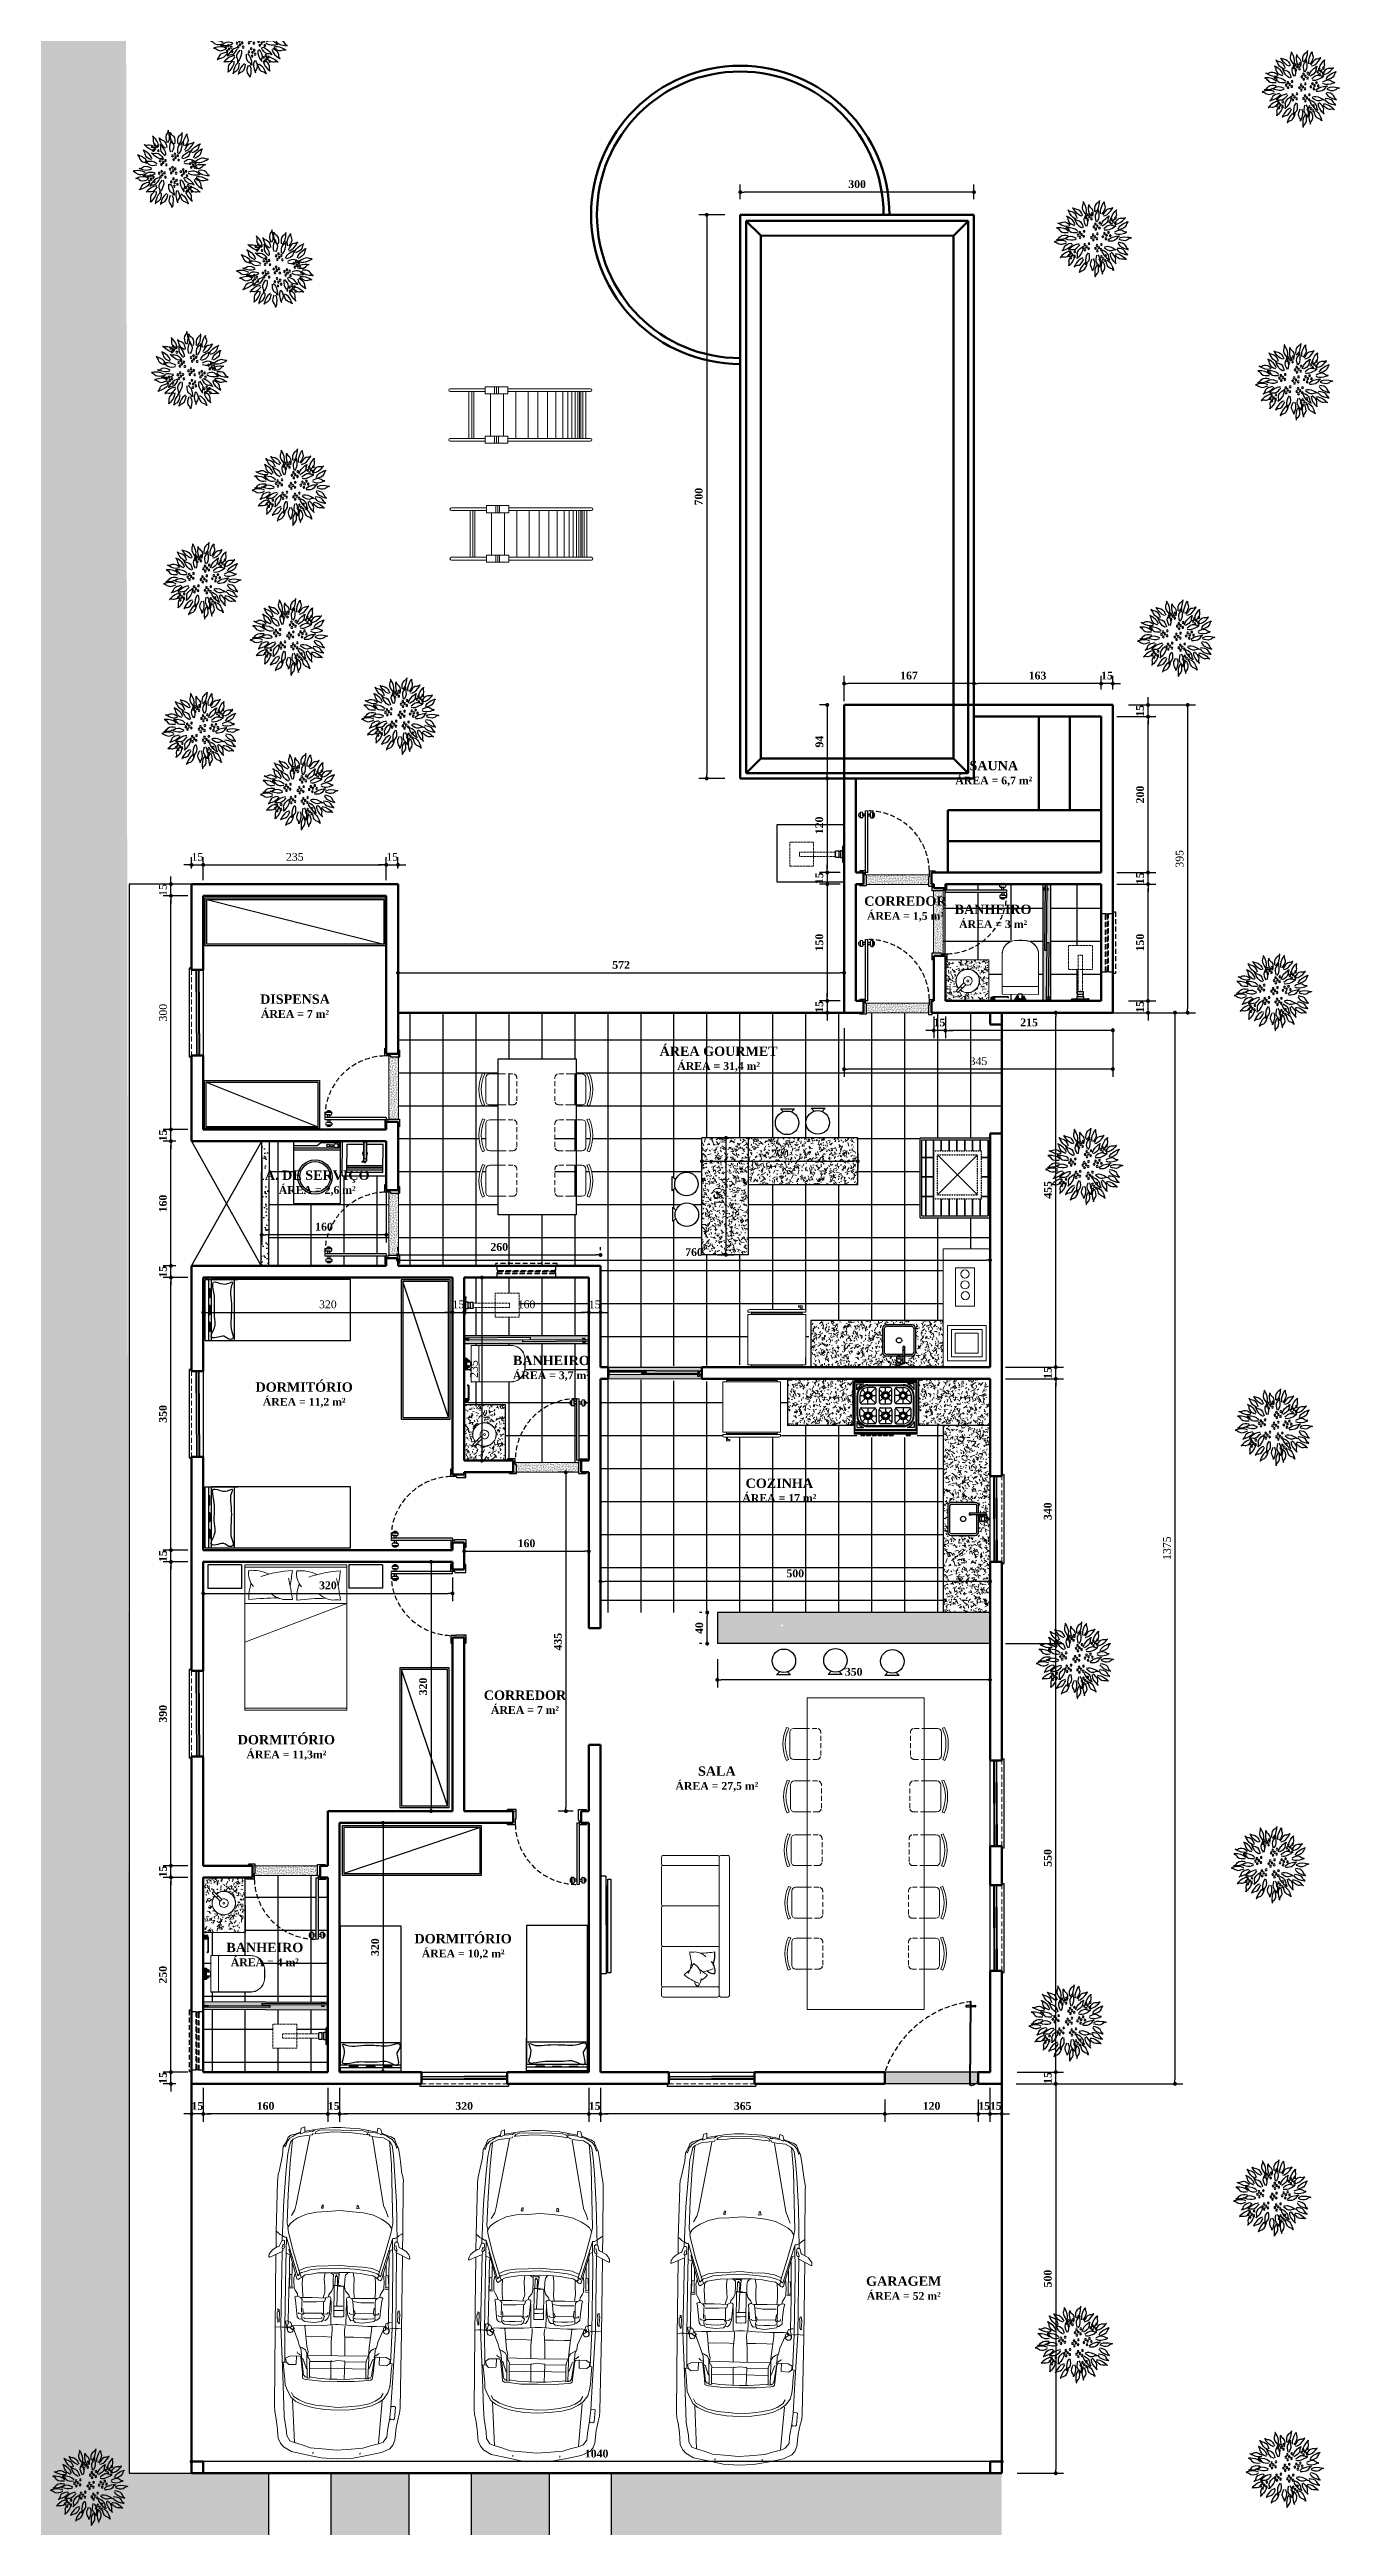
# Model space of a CAD drawing. Header units: millimetres. Extents: x 14929 to 124997, y 1647 to 25134.
# Drawn here: x 14946 to 16604, y 19766 to 22946 of the extents above; entities that cross this region are included whole.
import ezdxf

# ---------------------------------------------------------------- set-up
doc = ezdxf.new("R2010")
doc.units = ezdxf.units.MM
doc.linetypes.add('HIDDEN', pattern=[9.525, 6.35, -3.175])
doc.linetypes.add('HIDDEN2', pattern=[0.1875, 0.125, -0.0625])
for name, color, linetype in [('01', 1, 'Continuous'), ('ACESSORIOS', 2, 'Continuous'), ('Cobertura', 2, 'Continuous'), ('COZ', 3, 'Continuous'), ('COZINHA', 2, 'Continuous'), ('Grama', 84, 'Continuous'), ('Hachuria - Moveis', 1, 'Continuous'), ('paisajismo', 7, 'Continuous'), ('PAREDES', 5, 'Continuous'), ('Piso', 55, 'Continuous'), ('PN010', 1, 'Continuous'), ('PORTAS', 3, 'Continuous'), ('Portas-Projeção', 55, 'HIDDEN'), ('Projeção Janela - Viga', 1, 'HIDDEN')]:
    doc.layers.add(name, color=color, linetype=linetype)
for name, color, linetype, lineweight in [('Hachura', 1, 'Continuous', 9), ('Moveis', 1, 'Continuous', 9), ('Nível Fachada', 7, 'Continuous', 70), ('Parede Baixa', 5, 'Continuous', 50), ('Pilares Sub-solo', 7, 'Continuous', 70), ('Pisos Externos', 15, 'Continuous', 9), ('Portas - Janelas', 2, 'Continuous', 20), ('Projeção Janela', 15, 'HIDDEN', 9), ('Vaga', 184, 'Continuous', 13)]:
    doc.layers.add(name, color=color, linetype=linetype, lineweight=lineweight)
doc.styles.add('Valéria', font='romantic.ttf', dxfattribs={"height": 10})
doc.dimstyles.new('Cota - 50', dxfattribs={"dimtxt": 10, "dimasz": 5, "dimexe": 10, "dimexo": 20, "dimgap": 5, "dimtad": 1, "dimtxsty": 'Valéria', "dimblk": 'DOT', "dimcen": 0, "dimclrd": 12, "dimclre": 12, "dimclrt": 2, "dimazin": 2, "dimtfac": 1, "dimtix": 1, "dimtmove": 0, "dimatfit": 3, "dimldrblk": 'DOT', "dimfxl": 1, "dimarcsym": 0})

msp = doc.modelspace()

# ---------------------------------------------------------------- texts
at = {"layer": 'Pilares Sub-solo', "char_height": 12, "attachment_point": 2, "style": 'Valéria'}
for s, insert in [('{\\fRomantic|b1|i0|c2|p2;SAUNA\\P\\H0.83333x;ÁREA = 6,7 m²}', (16158.558, 22032.513, -9825)), ('{\\fRomantic|b1|i0|c2|p2;CORREDOR\\P\\H0.83333x;ÁREA = 1,5 m²}', (16045.108, 21858.659, -9825)), ('{\\fRomantic|b1|i0|c2|p2;BANHEIRO\\P\\H0.83333x;ÁREA = 3 m²}', (16157.67, 21848.05, -9825)), ('{\\fRomantic|b1|i0|c2|p2;DISPENSA\\P\\H0.83333x;ÁREA = 7 m²}', (15261.456, 21732.77, -9825)), ('{\\fRomantic|b1|i0|c2|p2;ÁREA GOURMET^J\\H0.83333x;ÁREA = 31,4 m²}', (15805.327, 21665.91, -9825)), ('{\\fRomantic|b1|i0|c2|p2;A. DE SERVIÇO\\P\\H0.83333x;ÁREA = 2,6 m²}', (15289.964, 21506.803, -9825)), ('{\\fRomantic|b1|i0|c2|p2;BANHEIRO\\P\\H0.83333x;ÁREA = 3,7 m²}', (15590.564, 21268.96)), ('{\\fRomantic|b1|i0|c2|p2;DORMITÓRIO\\P\\H0.83333x;ÁREA = 11,2 m²}', (15273.223, 21234.803, -9825)), ('{\\fRomantic|b1|i0|c2|p2;CORREDOR\\P\\H0.83333x;ÁREA = 7 m²}', (15556.707, 20839.274, -9825)), ('{\\fRomantic|b1|i0|c2|p2;DORMITÓRIO\\P\\H0.83333x;ÁREA = 11,3m²}', (15250.377, 20782.112, -9825)), ('{\\fRomantic|b1|i0|c2|p2;SALA\\P\\H0.83333x;ÁREA = 27,5 m²}', (15803.038, 20741.789, -9825)), ('{\\fRomantic|b1|i0|c2|p2;BANHEIRO\\P\\H0.83333x;ÁREA = 4 m²}', (15222.729, 20515.401)), ('{\\fRomantic|b1|i0|c2|p2;DORMITÓRIO\\P\\H0.83333x;ÁREA = 10,2 m²}', (15477.31, 20526.662, -9825)), ('{\\fRomantic|b1|i0|c2|p2;GARAGEM\\P\\H0.83333x;ÁREA = 52 m²}', (16042.953, 20087.076, -9825))]:
    msp.add_mtext(s, dxfattribs=dict(at, insert=insert))
at = {"layer": 'Pilares Sub-solo', "insert": (15883.247, 21111.325, -9825), "char_height": 12, "width": 120.21145, "attachment_point": 2, "style": 'Valéria'}
msp.add_mtext('{\\fRomantic|b1|i0|c2|p2;COZINHA\\P\\H0.83333x;ÁREA = 17 m²}', dxfattribs=at)

# ---------------------------------------------------------------- blocks, each defined once
blk = doc.blocks.new('gel')
at = {"layer": 'Hachura'}
for p, q in [((33208.8, 7048.5), (33127.8, 7048.5)), ((33127.8, 7048.5), (33127.8, 6978)), ((33132.8, 7050.5), (33203.8, 7050.5)), ((33132.8, 7050.5), (33132.8, 7048.5)), ((33203.8, 7050.5), (33203.8, 7048.5)), ((33208.8, 7039.5), (33208.8, 7048.5)), ((33208.8, 6978), (33208.8, 7039.5)), ((33127.8, 6978), (33132.8, 6978)), ((33127.8, 6972), (33127.8, 6975)), ((33127.8, 6975), (33208.8, 6975)), ((33132.8, 6978), (33203.8, 6978)), ((33132.8, 6978), (33132.8, 6975)), ((33132.8, 6976.5), (33203.8, 6976.5)), ((33203.8, 6978), (33208.8, 6978)), ((33203.8, 6978), (33203.8, 6975)), ((33208.8, 6975), (33208.8, 6972)), ((33127.8, 6972), (33129.8, 6971)), ((33206.8, 6971), (33129.8, 6971)), ((33132.8, 6966), (33137.8, 6966)), ((33134.5, 6971), (33134.5, 6968)), ((33137.8, 6968), (33134.5, 6968)), ((33137.8, 6968), (33137.8, 6966)), ((33206.8, 6971), (33208.8, 6972))]:
    blk.add_line(p, q, dxfattribs=at)
blk.add_lwpolyline([(33132.8, 6971), (33132.8, 6969), (33132.8, 6966)], dxfattribs=at)
blk = doc.blocks.new('6-PL')
at = {"layer": 'COZINHA'}
h = blk.add_hatch(color=1, dxfattribs=at)
h.dxf.hatch_style = 1
h.paths.add_polyline_path([(-69, -3), (-69, -4), (-64, -4), (-64, -3)])
h.paths.add_polyline_path([(-17, -3), (-17, -4), (-12, -4), (-12, -3)])
at = {"layer": 'COZINHA', "color": 15}
for p, q in [((-79, -3), (-69, -3)), ((-79, -3), (-79, -4)), ((-76, -7), (-67.6, -7)), ((-76, -14.5), (-76, -7)), ((-64, -3), (-17, -3)), ((-5, -7), (-13.4, -7)), ((-12, -3), (-2, -3)), ((-5, -14.5), (-5, -7)), ((-2, -3), (-2, -4)), ((-76, -53.5), (-76, -61)), ((-76, -61), (-67.6, -61)), ((-5, -61), (-13.4, -61)), ((-5, -53.5), (-5, -61)), ((-2, -67.5), (-79, -67.5)), ((-2, -68.5), (-79, -68.5))]:
    blk.add_line(p, q, dxfattribs=at)
at = {"layer": 'COZINHA', "color": 1}
for p, q in [((-79, -4), (-2, -4)), ((-78, -5), (-3, -5)), ((-78, -64), (-78, -5)), ((-75.7, -46.5), (-75.7, -21.5)), ((-72.2, -21.5), (-72.2, -29.5)), ((-72.2, -21.5), (-66.2, -21.5)), ((-71.6, -30.9), (-63.6, -22.9)), ((-63.6, -20.1), (-69.2, -14.4)), ((-69, -3), (-64, -3)), ((-69, -3), (-69, -4)), ((-64, -3), (-64, -4)), ((-62.2, -8), (-18.8, -8)), ((-62.2, -17.5), (-62.2, -11.5)), ((-54.2, -11.5), (-62.2, -11.5)), ((-62.2, -31.5), (-62.2, -25.5)), ((-60.8, -20.1), (-52.8, -12.1)), ((-52.8, -30.9), (-60.8, -22.9)), ((-58.2, -21.5), (-52.2, -21.5)), ((-52.2, -29.5), (-52.2, -13.5)), ((-48.2, -13.5), (-48.2, -29.5)), ((-48.2, -13.8), (-41.9, -20.1)), ((-44.5, -21.5), (-48.2, -21.5)), ((-48.2, -29.2), (-41.9, -22.9)), ((-34.8, -11.5), (-46.2, -11.5)), ((-40.5, -17.5), (-40.5, -11.5)), ((-40.5, -31.5), (-40.5, -25.5)), ((-32.8, -13.8), (-39.1, -20.1)), ((-32.8, -29.2), (-39.1, -22.9)), ((-32.8, -21.5), (-36.5, -21.5)), ((-32.8, -29.5), (-32.8, -13.5)), ((-28.8, -29.5), (-28.8, -13.5)), ((-22.8, -21.5), (-28.8, -21.5)), ((-20.2, -20.1), (-28.2, -12.1)), ((-28.2, -30.9), (-20.2, -22.9)), ((-26.8, -11.5), (-18.8, -11.5)), ((-18.8, -17.5), (-18.8, -11.5)), ((-18.8, -31.5), (-18.8, -25.5)), ((-17.4, -20.1), (-11.8, -14.4)), ((-9.4, -30.9), (-17.4, -22.9)), ((-17, -3), (-12, -3)), ((-17, -3), (-17, -4)), ((-8.8, -21.5), (-14.8, -21.5)), ((-12, -3), (-12, -4)), ((-8.8, -21.5), (-8.8, -29.5)), ((-5.3, -21.5), (-5.3, -46.5)), ((-3, -5), (-3, -64)), ((-72.2, -46.5), (-72.2, -38.5)), ((-72.2, -46.5), (-66.2, -46.5)), ((-71.6, -37.1), (-63.6, -45.1)), ((-70.2, -31.5), (-54.2, -31.5)), ((-70.2, -36.5), (-54.2, -36.5)), ((-63.6, -47.9), (-69.2, -53.6)), ((-62.2, -36.5), (-62.2, -42.5)), ((-62.2, -50.5), (-62.2, -56.5)), ((-54.2, -56.5), (-62.2, -56.5)), ((-18.8, -60), (-62.2, -60)), ((-52.8, -37.1), (-60.8, -45.1)), ((-60.8, -47.9), (-52.8, -55.9)), ((-58.2, -46.5), (-52.2, -46.5)), ((-52.2, -38.5), (-52.2, -54.5)), ((-48.2, -54.5), (-48.2, -38.5)), ((-48.2, -38.8), (-41.9, -45.1)), ((-44.5, -46.5), (-48.2, -46.5)), ((-48.2, -54.2), (-41.9, -47.9)), ((-46.2, -31.5), (-34.8, -31.5)), ((-46.2, -36.5), (-34.8, -36.5)), ((-34.8, -56.5), (-46.2, -56.5)), ((-40.5, -36.5), (-40.5, -42.5)), ((-40.5, -50.5), (-40.5, -56.5)), ((-32.8, -38.8), (-39.1, -45.1)), ((-32.8, -54.2), (-39.1, -47.9)), ((-32.8, -46.5), (-36.5, -46.5)), ((-32.8, -38.5), (-32.8, -54.5)), ((-28.8, -38.5), (-28.8, -54.5)), ((-22.8, -46.5), (-28.8, -46.5)), ((-28.2, -37.1), (-20.2, -45.1)), ((-20.2, -47.9), (-28.2, -55.9)), ((-10.8, -31.5), (-26.8, -31.5)), ((-10.8, -36.5), (-26.8, -36.5)), ((-26.8, -56.5), (-18.8, -56.5)), ((-18.8, -36.5), (-18.8, -42.5)), ((-18.8, -50.5), (-18.8, -56.5)), ((-9.4, -37.1), (-17.4, -45.1)), ((-17.4, -47.9), (-11.8, -53.6)), ((-8.8, -46.5), (-14.8, -46.5)), ((-8.8, -46.5), (-8.8, -38.5)), ((-3, -64), (-78, -64)), ((-66, -70), (-71, -70)), ((-59, -70), (-64, -70)), ((-52, -70), (-57, -70)), ((-45, -70), (-50, -70)), ((-38, -70), (-43, -70)), ((-31, -70), (-36, -70)), ((-15, -70), (-10, -70))]:
    blk.add_line(p, q, dxfattribs=at)
at = {"layer": 'COZINHA', "color": 2}
for p, q in [((-79, -69), (-79, -4)), ((-2, -4), (-2, -69)), ((-2, -65), (-79, -65)), ((-2, -69), (-79, -69)), ((-71, -69), (-71, -71)), ((-66, -71), (-71, -71)), ((-66, -69), (-66, -71)), ((-64, -69), (-64, -71)), ((-64, -69), (-64, -71)), ((-59, -71), (-64, -71)), ((-59, -69), (-59, -71)), ((-57, -69), (-57, -71)), ((-52, -71), (-57, -71)), ((-52, -69), (-52, -71)), ((-50, -69), (-50, -71)), ((-45, -71), (-50, -71)), ((-45, -69), (-45, -71)), ((-43, -69), (-43, -71)), ((-38, -71), (-43, -71)), ((-38, -69), (-38, -71)), ((-36, -69), (-36, -71)), ((-31, -71), (-36, -71)), ((-31, -69), (-31, -71)), ((-15, -69), (-15, -71)), ((-15, -71), (-10, -71)), ((-10, -69), (-10, -71))]:
    blk.add_line(p, q, dxfattribs=at)
at = {"layer": 'COZINHA', "color": 15}
blk.add_lwpolyline([(-62.2, -59, -0.414214), (-74.7, -46.5), (-74.7, -21.5, -0.414214), (-62.2, -9), (-18.8, -9, -0.414214), (-6.3, -21.5), (-6.3, -46.5, -0.414214), (-18.8, -59)], format="xyb", close=True, dxfattribs=at)
for centre in [(-62.2, -21.5), (-40.5, -21.5), (-18.8, -21.5), (-62.2, -46.5), (-40.5, -46.5), (-18.8, -46.5)]:
    blk.add_circle(centre, 5, dxfattribs=at)
at = {"layer": 'COZINHA', "color": 1}
for centre, radius in [((-62.2, -21.5), 4), ((-62.2, -21.5), 3), ((-40.5, -21.5), 4), ((-40.5, -21.5), 3), ((-18.8, -21.5), 4), ((-18.8, -21.5), 3), ((-62.2, -46.5), 4), ((-62.2, -46.5), 3), ((-40.5, -46.5), 4), ((-40.5, -46.5), 3), ((-18.8, -46.5), 4), ((-18.8, -46.5), 3)]:
    blk.add_circle(centre, radius, dxfattribs=at)
at = {"layer": 'COZINHA', "color": 15}
for centre, start, end in [((-62.2, -21.5), 110.6935, 153.1857), ((-18.8, -21.5), 26.8143, 69.3065), ((-62.2, -46.5), 206.8143, 249.3065), ((-18.8, -46.5), 290.6935, 333.1857)]:
    blk.add_arc(centre, 15.5, start, end, dxfattribs=at)
at = {"layer": 'COZINHA', "color": 1}
for centre, radius, start, end in [((-62.2, -21.5), 13.5, 90, 180), ((-62.2, -21.5), 10, 90, 180), ((-70.2, -29.5), 2, 180, 270), ((-54.2, -13.5), 2, 0, 90), ((-54.2, -29.5), 2, 270, 0), ((-46.2, -13.5), 2, 90, 180), ((-46.2, -29.5), 2, 180, 270), ((-34.8, -13.5), 2, 0, 90), ((-34.8, -29.5), 2, 270, 0), ((-26.8, -13.5), 2, 90, 180), ((-26.8, -29.5), 2, 180, 270), ((-18.8, -21.5), 13.5, 0, 90), ((-18.8, -21.5), 10, 0, 90), ((-10.8, -29.5), 2, 270, 0), ((-62.2, -46.5), 13.5, 180, 270), ((-70.2, -38.5), 2, 90, 180), ((-62.2, -46.5), 10, 180, 270), ((-54.2, -38.5), 2, 0, 90), ((-54.2, -54.5), 2, 270, 0), ((-46.2, -38.5), 2, 90, 180), ((-46.2, -54.5), 2, 180, 270), ((-34.8, -38.5), 2, 0, 90), ((-34.8, -54.5), 2, 270, 0), ((-26.8, -38.5), 2, 90, 180), ((-26.8, -54.5), 2, 180, 270), ((-18.8, -46.5), 13.5, 270, 0), ((-18.8, -46.5), 10, 270, 0), ((-10.8, -38.5), 2, 0, 90)]:
    blk.add_arc(centre, radius, start, end, dxfattribs=at)
blk = doc.blocks.new('Fogão 6 Planta 04')
at = {"layer": 'PAREDES', "xscale": -1}
blk.add_blockref('6-PL', (340.8, 314.4), dxfattribs=at)
blk = doc.blocks.new('Pia Bancada Planta 01')
at = {"layer": 'COZ', "color": 2}
for p, q in [((0.051, 0.017), (0.058, 0.017)), ((0.071, 0.025), (0.108, 0.025)), ((0.125, 0.147), (0.125, 0.007)), ((0.145, 0.147), (0.145, -0.045)), ((0.435, 0.187), (0.165, 0.187)), ((0.435, 0.167), (0.165, 0.167)), ((0.455, -0.147), (0.455, 0.147)), ((0.475, -0.147), (0.475, 0.147)), ((0.036, -0.055), (0.036, -0.011)), ((0.051, -0.018), (0.058, -0.018)), ((0.051, -0.045), (0.221, -0.045)), ((0.051, -0.065), (0.221, -0.065)), ((0.066, -0.045), (0.066, -0.024)), ((0.071, -0.025), (0.108, -0.025)), ((0.125, -0.007), (0.125, -0.045)), ((0.125, -0.065), (0.125, -0.147)), ((0.145, -0.065), (0.145, -0.147)), ((0.435, -0.168), (0.165, -0.168)), ((0.435, -0.188), (0.165, -0.188))]:
    blk.add_line(p, q, dxfattribs=at)
blk.add_lwpolyline([(0.071, 0.025, 0.133256), (0.064, 0.023, 0.106756), (0.058, 0.018, 0.082828), (0.054, 0.01, 0.071352), (0.053, 0, 0.071352), (0.054, -0.01, 0.082828), (0.058, -0.018, 0.106756), (0.064, -0.023, 0.133256), (0.071, -0.025, 0.133256)], format="xyb", dxfattribs=at)
for points in [[(0.108, -0.025, 0.133256), (0.115, -0.023, 0.106756), (0.121, -0.018, 0.082828), (0.124, -0.01, 0.071352), (0.126, 0, 0.071352), (0.124, 0.01, 0.082828), (0.121, 0.018, 0.106756), (0.115, 0.023, 0.133256), (0.108, 0.025, 0.133256), (0.102, 0.023, 0.106756), (0.096, 0.018, 0.082828), (0.092, 0.01, 0.071352), (0.09, 0, 0.071352), (0.092, -0.01, 0.082828), (0.096, -0.018, 0.106756), (0.102, -0.023, 0.133256)], [(0.116, 0.007, 0.133256), (0.114, 0.007, 0.106756), (0.112, 0.005, 0.082828), (0.111, 0.003, 0.071352), (0.11, 0, 0.071352), (0.111, -0.003, 0.082828), (0.112, -0.005, 0.106756), (0.114, -0.007, 0.133256), (0.116, -0.008, 0.133256), (0.118, -0.007, 0.106756), (0.119, -0.005, 0.082828), (0.12, -0.003, 0.071352), (0.121, 0, 0.071352), (0.12, 0.003, 0.082828), (0.119, 0.005, 0.106756), (0.118, 0.007, 0.133256)]]:
    blk.add_lwpolyline(points, format="xyb", close=True, dxfattribs=at)
blk.add_circle((0.3, 0), 0.03, dxfattribs=at)
for centre, radius, start, end in [((0.051, 0), 0.035, 45.5847, 244.6231), ((0.051, 0), 0.0175, 90, 204.62), ((0.165, 0.147), 0.04, 90, 180), ((0.165, 0.147), 0.02, 90, 180), ((0.435, 0.147), 0.04, 0, 90), ((0.435, 0.147), 0.02, 0, 90), ((0.026, -0.011), 0.01, 0, 24.62), ((0.051, 0), 0.0175, 211.0027, 270), ((0.051, -0.055), 0.015, 41.8103, 318.1897), ((0.051, -0.055), 0.01, 90.0002, 270.0002), ((0.051, 0), 0.035, 295.3769, 314.4153), ((0.165, -0.147), 0.04, 180, 270), ((0.165, -0.147), 0.02, 180, 270), ((0.221, -0.055), 0.0125, 233.1301, 126.8699), ((0.221, -0.055), 0.01, 270.0001, 90.0001), ((0.435, -0.147), 0.04, 270, 0), ((0.435, -0.147), 0.02, 270, 360)]:
    blk.add_arc(centre, radius, start, end, dxfattribs=at)
blk = doc.blocks.new('CAMA')
at = {"layer": 'Moveis'}
for p, q in [((-2487.4, 2453.9), (-2487.4, 2313.9)), ((-2287.4, 2453.9), (-2487.4, 2453.9)), ((-2484.4, 2453.9), (-2484.4, 2313.9)), ((-2340.4, 2313.9), (-2393.7, 2453.9)), ((-2340.4, 2313.9), (-2340.4, 2453.9)), ((-2290.4, 2313.9), (-2290.4, 2453.9)), ((-2287.4, 2313.9), (-2287.4, 2453.9)), ((-2487.4, 2313.9), (-2287.4, 2313.9))]:
    blk.add_line(p, q, dxfattribs=at)
for centre, radius, start, end in [((-2331.9, 2398.3), 50.5, 68.2853, 93.747), ((-2821.4, 2399.3), 488.7, 1.0964, 5.7926), ((-2299.4, 2422), 27, 81.0312, 131.4131), ((-2450.9, 2381.1), 155.9, 2.7909, 19.1403), ((-2344.6, 2443.6), 49.7, 333.2123, 5.8776), ((-2302.5, 2396.1), 32.8, 136.7518, 175.557), ((-2391.1, 2393.7), 56.1, 354.8889, 5.1111), ((-2381.3, 2729.6), 344, 277.7073, 282.7264), ((-2244.6, 2787.5), 402, 259.7822, 262.7656), ((-2332.5, 2332.2), 50.5, 68.2853, 93.747), ((-2822, 2333.3), 488.7, 1.0964, 5.7926), ((-2303.1, 2330), 32.8, 136.7518, 175.557), ((-2300, 2355.9), 27, 81.0312, 131.4131), ((-2451.5, 2315), 155.9, 2.7909, 19.1403), ((-2345.2, 2377.5), 49.7, 333.2123, 5.8776), ((-2391.7, 2327.6), 56.1, 354.8889, 5.1111), ((-2381.9, 2663.5), 344, 277.7073, 282.7264), ((-2245.2, 2721.4), 402, 259.7822, 262.7656)]:
    blk.add_arc(centre, radius, start, end, dxfattribs=at)
blk = doc.blocks.new('u')
at = {"layer": 'Moveis'}
for p, q in [((12556, 3324.2), (12552, 3324.2)), ((12556, 3324.1), (12552, 3324.1)), ((12556, 3324.1), (12552, 3324.1)), ((12556, 3323.9), (12552, 3323.9)), ((12556, 3323.8), (12552, 3323.8)), ((12556, 3323.6), (12552, 3323.6)), ((12556, 3323.3), (12552, 3323.3)), ((12556, 3323.1), (12552, 3323.1)), ((12556, 3322.8), (12552, 3322.8)), ((12556, 3322.5), (12552, 3322.5)), ((12556, 3322.2), (12552, 3322.2)), ((12556, 3321.9), (12552, 3321.9)), ((12556, 3321.5), (12552, 3321.5)), ((12556, 3321.3), (12552, 3321.3)), ((12556, 3321), (12552, 3321)), ((12556, 3320.8), (12552, 3320.8)), ((12556, 3320.5), (12552, 3320.5)), ((12556, 3320.4), (12552, 3320.4)), ((12556, 3320.3), (12552, 3320.3)), ((12556, 3320.2), (12552, 3320.2)), ((12556, 3320.2), (12552, 3320.2)), ((12555.2, 3307), (12555.3, 3307.1)), ((12555.2, 3306.9), (12555.2, 3307)), ((12555.3, 3306.9), (12555.2, 3306.9)), ((12555.3, 3307.3), (12555.4, 3307.3)), ((12555.3, 3307.2), (12555.3, 3307.3)), ((12555.3, 3307.2), (12555.3, 3307.2)), ((12555.3, 3307.1), (12555.3, 3307.2)), ((12555.3, 3307.1), (12555.3, 3307.1)), ((12555.3, 3306.8), (12555.3, 3306.9)), ((12555.3, 3306.8), (12555.3, 3306.8)), ((12555.3, 3306.7), (12555.3, 3306.8)), ((12555.3, 3306.7), (12555.3, 3306.7)), ((12555.4, 3306.6), (12555.3, 3306.7)), ((12555.4, 3307.3), (12555.5, 3307.3)), ((12555.4, 3307.3), (12555.4, 3307.3)), ((12555.4, 3306.6), (12555.4, 3306.6)), ((12555.5, 3306.6), (12555.4, 3306.6)), ((12555.5, 3307.3), (12555.5, 3307.3)), ((12555.5, 3307.3), (12555.6, 3307.3)), ((12555.5, 3307.3), (12555.5, 3307.3)), ((12555.5, 3307.3), (12555.6, 3307.3)), ((12555.5, 3306.5), (12555.5, 3306.6)), ((12555.5, 3306.5), (12555.5, 3306.5)), ((12555.6, 3306.5), (12555.5, 3306.5)), ((12555.6, 3307.3), (12555.6, 3307.4)), ((12555.6, 3307.4), (12555.6, 3307.4)), ((12555.7, 3307.4), (12555.6, 3307.4)), ((12555.6, 3307.3), (12555.7, 3307.3)), ((12555.6, 3307.3), (12555.6, 3307.3)), ((12555.6, 3307.3), (12555.6, 3307.3)), ((12555.6, 3307.3), (12555.6, 3307.3)), ((12555.6, 3306.6), (12555.6, 3306.5)), ((12555.7, 3306.6), (12555.6, 3306.6)), ((12555.7, 3306.6), (12555.6, 3306.5)), ((12555.7, 3307.4), (12555.7, 3307.4)), ((12555.7, 3307.4), (12555.7, 3307.4)), ((12555.8, 3307.4), (12555.7, 3307.4)), ((12555.7, 3307.3), (12555.7, 3307.2)), ((12555.7, 3307.2), (12555.8, 3307.1)), ((12555.7, 3307.2), (12555.7, 3307.2)), ((12555.7, 3306.7), (12555.7, 3306.6)), ((12555.8, 3306.7), (12555.7, 3306.7)), ((12555.7, 3306.6), (12555.7, 3306.6)), ((12555.8, 3306.6), (12555.7, 3306.6)), ((12555.7, 3306.6), (12555.7, 3306.6)), ((12555.9, 3307.6), (12555.8, 3307.5)), ((12555.8, 3307.5), (12555.8, 3307.5)), ((12555.8, 3307.5), (12555.8, 3307.5)), ((12555.8, 3307.5), (12555.8, 3307.4)), ((12555.8, 3307.5), (12555.8, 3307.5)), ((12555.8, 3307.1), (12555.8, 3307)), ((12555.8, 3307.1), (12555.8, 3307.1)), ((12555.8, 3307), (12555.8, 3306.9)), ((12555.8, 3306.9), (12555.8, 3306.8)), ((12555.8, 3306.9), (12555.8, 3306.9)), ((12555.8, 3306.8), (12555.8, 3306.7)), ((12555.8, 3306.8), (12555.8, 3306.8)), ((12555.9, 3306.6), (12555.8, 3306.6)), ((12556, 3307.8), (12555.9, 3307.7)), ((12555.9, 3307.7), (12555.9, 3307.7)), ((12555.9, 3307.7), (12555.9, 3307.6)), ((12556.1, 3306.7), (12555.9, 3306.6)), ((12555.9, 3306.6), (12555.9, 3306.6)), ((12556, 3324.2), (12556, 3320.2)), ((12556, 3322.4), (12556.1, 3322.4)), ((12556, 3321.1), (12556, 3321)), ((12556, 3321), (12556, 3320.9)), ((12556, 3320.9), (12556, 3308.2)), ((12556.1, 3320.9), (12556, 3320.9)), ((12556, 3308.2), (12556, 3308.1)), ((12556.1, 3308.2), (12556, 3308.2)), ((12556, 3308.1), (12556, 3308)), ((12556, 3307.9), (12556, 3308)), ((12556, 3307.9), (12556, 3307.8)), ((12556, 3307.8), (12556, 3307.8)), ((12556.1, 3322.4), (12556.2, 3322.3)), ((12556.1, 3322.4), (12556.1, 3322.4)), ((12556.1, 3320.9), (12556.1, 3320.9)), ((12556.1, 3308.2), (12556.1, 3308.2)), ((12556.2, 3306.8), (12556.1, 3306.7)), ((12556.1, 3306.7), (12556.1, 3306.7)), ((12556.3, 3322.3), (12556.2, 3322.3)), ((12556.3, 3306.8), (12556.2, 3306.8)), ((12556.3, 3322.3), (12556.4, 3322.2)), ((12556.4, 3306.9), (12556.3, 3306.8)), ((12556.4, 3322.2), (12556.4, 3322.2)), ((12556.4, 3322.2), (12556.5, 3322)), ((12556.5, 3307.1), (12556.4, 3306.9)), ((12556.4, 3306.9), (12556.4, 3306.9)), ((12556.5, 3322), (12556.6, 3321.9)), ((12556.6, 3307.2), (12556.5, 3307.1)), ((12556.6, 3321.9), (12556.6, 3321.9)), ((12556.6, 3321.9), (12556.7, 3321.7)), ((12556.7, 3307.4), (12556.6, 3307.3)), ((12556.6, 3307.3), (12556.6, 3307.2)), ((12556.7, 3321.7), (12556.7, 3321.5)), ((12556.7, 3321.7), (12556.7, 3321.7)), ((12556.7, 3321.5), (12556.8, 3321.3)), ((12556.8, 3307.8), (12556.7, 3307.6)), ((12556.7, 3307.6), (12556.7, 3307.4)), ((12556.7, 3307.4), (12556.7, 3307.4)), ((12556.8, 3321.3), (12556.8, 3321.1)), ((12556.8, 3321.1), (12556.8, 3320.9)), ((12556.8, 3320.9), (12556.8, 3308.2)), ((12556.8, 3308.2), (12556.8, 3308)), ((12556.8, 3308), (12556.8, 3307.8))]:
    blk.add_line(p, q, dxfattribs=at)
for points, invisible_edges in [([(12556, 3322.4), (12556, 3335.6), (12556.1, 3322.4)], 3), ([(12556, 3322.4), (12556, 3335.6), (12556.1, 3322.4)], 3), ([(12556, 3322.4), (12556, 3335.6), (12556.1, 3322.4)], 3), ([(12556, 3322.4), (12556, 3335.6), (12556.1, 3322.4)], 3), ([(12556, 3322.4), (12556, 3335.6), (12556.1, 3322.4)], 3), ([(12556.1, 3322.4), (12633.5, 3335.6), (12556.1, 3322.4)], 3), ([(12556.1, 3322.4), (12633.5, 3335.6), (12556.2, 3322.3)], 3), ([(12556.1, 3322.4), (12633.5, 3335.6), (12556.1, 3322.4)], 3), ([(12556.1, 3322.4), (12633.5, 3335.6), (12556.2, 3322.3)], 3), ([(12556.1, 3322.4), (12633.5, 3335.6), (12556.1, 3322.4)], 3), ([(12556.1, 3322.4), (12633.5, 3335.6), (12556.2, 3322.3)], 3), ([(12556.1, 3322.4), (12633.5, 3335.6), (12556.1, 3322.4)], 3), ([(12556.1, 3322.4), (12633.5, 3335.6), (12556.2, 3322.3)], 3), ([(12556.1, 3322.4), (12633.5, 3335.6), (12556.1, 3322.4)], 3), ([(12556.1, 3322.4), (12633.5, 3335.6), (12556.2, 3322.3)], 3), ([(12556.2, 3322.3), (12633.5, 3335.6), (12556.3, 3322.3)], 3), ([(12556.2, 3322.3), (12633.5, 3335.6), (12556.3, 3322.3)], 3), ([(12556.2, 3322.3), (12633.5, 3335.6), (12556.3, 3322.3)], 3), ([(12556.2, 3322.3), (12633.5, 3335.6), (12556.3, 3322.3)], 3), ([(12556.2, 3322.3), (12633.5, 3335.6), (12556.3, 3322.3)], 3), ([(12556.3, 3322.3), (12633.5, 3335.6), (12556.4, 3322.2)], 3), ([(12556.3, 3322.3), (12633.5, 3335.6), (12556.4, 3322.2)], 3), ([(12556.3, 3322.3), (12633.5, 3335.6), (12556.4, 3322.2)], 3), ([(12556.3, 3322.3), (12633.5, 3335.6), (12556.4, 3322.2)], 3), ([(12556.3, 3322.3), (12633.5, 3335.6), (12556.4, 3322.2)], 3), ([(12556.4, 3322.2), (12633.5, 3335.6), (12556.4, 3322.2)], 3), ([(12556.4, 3322.2), (12633.5, 3335.6), (12556.5, 3322)], 3), ([(12556.4, 3322.2), (12633.5, 3335.6), (12556.4, 3322.2)], 3), ([(12556.4, 3322.2), (12633.5, 3335.6), (12556.5, 3322)], 3), ([(12556.4, 3322.2), (12633.5, 3335.6), (12556.4, 3322.2)], 3), ([(12556.4, 3322.2), (12633.5, 3335.6), (12556.5, 3322)], 3), ([(12556.4, 3322.2), (12633.5, 3335.6), (12556.4, 3322.2)], 3), ([(12556.4, 3322.2), (12633.5, 3335.6), (12556.5, 3322)], 3), ([(12556.4, 3322.2), (12633.5, 3335.6), (12556.4, 3322.2)], 3), ([(12556.4, 3322.2), (12633.5, 3335.6), (12556.5, 3322)], 3), ([(12556.5, 3322), (12633.5, 3335.6), (12556.6, 3321.9)], 3), ([(12556.5, 3322), (12633.5, 3335.6), (12556.6, 3321.9)], 3), ([(12556.5, 3322), (12633.5, 3335.6), (12556.6, 3321.9)], 3), ([(12556.5, 3322), (12633.5, 3335.6), (12556.6, 3321.9)], 3), ([(12556.5, 3322), (12633.5, 3335.6), (12556.6, 3321.9)], 3), ([(12556.6, 3321.9), (12633.5, 3335.6), (12556.6, 3321.9)], 3), ([(12556.6, 3321.9), (12633.5, 3335.6), (12556.7, 3321.7)], 3), ([(12556.6, 3321.9), (12633.5, 3335.6), (12556.6, 3321.9)], 3), ([(12556.6, 3321.9), (12633.5, 3335.6), (12556.7, 3321.7)], 3), ([(12556.6, 3321.9), (12633.5, 3335.6), (12556.6, 3321.9)], 3), ([(12556.6, 3321.9), (12633.5, 3335.6), (12556.7, 3321.7)], 3), ([(12556.6, 3321.9), (12633.5, 3335.6), (12556.6, 3321.9)], 3), ([(12556.6, 3321.9), (12633.5, 3335.6), (12556.7, 3321.7)], 3), ([(12556.6, 3321.9), (12633.5, 3335.6), (12556.6, 3321.9)], 3), ([(12556.6, 3321.9), (12633.5, 3335.6), (12556.7, 3321.7)], 3), ([(12556.7, 3321.7), (12633.5, 3335.6), (12556.7, 3321.7)], 3), ([(12556.7, 3321.7), (12633.5, 3335.6), (12556.7, 3321.5)], 3), ([(12556.7, 3321.5), (12633.5, 3335.6), (12556.8, 3321.3)], 3), ([(12556.7, 3321.7), (12633.5, 3335.6), (12556.7, 3321.7)], 3), ([(12556.7, 3321.7), (12633.5, 3335.6), (12556.7, 3321.5)], 3), ([(12556.7, 3321.5), (12633.5, 3335.6), (12556.8, 3321.3)], 3), ([(12556.7, 3321.7), (12633.5, 3335.6), (12556.7, 3321.7)], 3), ([(12556.7, 3321.7), (12633.5, 3335.6), (12556.7, 3321.5)], 3), ([(12556.7, 3321.5), (12633.5, 3335.6), (12556.8, 3321.3)], 3), ([(12556.7, 3321.7), (12633.5, 3335.6), (12556.7, 3321.7)], 3), ([(12556.7, 3321.7), (12633.5, 3335.6), (12556.7, 3321.5)], 3), ([(12556.7, 3321.5), (12633.5, 3335.6), (12556.8, 3321.3)], 3), ([(12556.7, 3321.7), (12633.5, 3335.6), (12556.7, 3321.7)], 3), ([(12556.7, 3321.7), (12633.5, 3335.6), (12556.7, 3321.5)], 3), ([(12556.7, 3321.5), (12633.5, 3335.6), (12556.8, 3321.3)], 3), ([(12556.8, 3321.3), (12633.5, 3335.6), (12556.8, 3321.1)], 3), ([(12556.8, 3321.1), (12633.5, 3335.6), (12556.8, 3320.9)], 3), ([(12556.8, 3320.9), (12633.5, 3335.6), (12556.8, 3308.2)], 3), ([(12556.8, 3321.3), (12633.5, 3335.6), (12556.8, 3321.1)], 3), ([(12556.8, 3321.1), (12633.5, 3335.6), (12556.8, 3320.9)], 3), ([(12556.8, 3320.9), (12633.5, 3335.6), (12556.8, 3308.2)], 3), ([(12556.8, 3321.3), (12633.5, 3335.6), (12556.8, 3321.1)], 3), ([(12556.8, 3321.1), (12633.5, 3335.6), (12556.8, 3320.9)], 3), ([(12556.8, 3320.9), (12633.5, 3335.6), (12556.8, 3308.2)], 3), ([(12556.8, 3321.3), (12633.5, 3335.6), (12556.8, 3321.1)], 3), ([(12556.8, 3321.1), (12633.5, 3335.6), (12556.8, 3320.9)], 3), ([(12556.8, 3320.9), (12633.5, 3335.6), (12556.8, 3308.2)], 3), ([(12556.8, 3321.3), (12633.5, 3335.6), (12556.8, 3321.1)], 3), ([(12556.8, 3321.1), (12633.5, 3335.6), (12556.8, 3320.9)], 3), ([(12556.8, 3320.9), (12633.5, 3335.6), (12556.8, 3308.2)], 3), ([(12555, 3288.4), (12555.2, 3307), (12555.2, 3306.9)], 13), ([(12555, 3288.4), (12555.2, 3307), (12555.2, 3306.9)], 13), ([(12555, 3288.4), (12555.2, 3307), (12555.2, 3306.9)], 13), ([(12555, 3288.4), (12555.2, 3307), (12555.2, 3306.9)], 13), ([(12555, 3288.4), (12555.2, 3307), (12555.2, 3306.9)], 13), ([(12555.2, 3307), (12556, 3320.2), (12555.3, 3307.1)], 3), ([(12555.2, 3307), (12556, 3320.2), (12555.3, 3307.1)], 3), ([(12555.2, 3307), (12556, 3320.2), (12555.3, 3307.1)], 3), ([(12555.2, 3307), (12556, 3320.2), (12555.3, 3307.1)], 3), ([(12555.2, 3307), (12556, 3320.2), (12555.3, 3307.1)], 3), ([(12556.7, 3288.4), (12555.2, 3306.9), (12555.3, 3306.9)], 13), ([(12556.7, 3288.4), (12555.2, 3306.9), (12555.3, 3306.9)], 13), ([(12556.7, 3288.4), (12555.2, 3306.9), (12555.3, 3306.9)], 13), ([(12556.7, 3288.4), (12555.2, 3306.9), (12555.3, 3306.9)], 13), ([(12556.7, 3288.4), (12555.2, 3306.9), (12555.3, 3306.9)], 13), ([(12555.3, 3307.1), (12556, 3320.2), (12555.3, 3307.1)], 3), ([(12555.3, 3307.1), (12556, 3320.2), (12555.3, 3307.2)], 3), ([(12555.3, 3307.2), (12556, 3320.2), (12555.3, 3307.2)], 3), ([(12555.3, 3307.2), (12556, 3320.2), (12555.3, 3307.3)], 3), ([(12555.3, 3307.3), (12556, 3320.2), (12555.4, 3307.3)], 3), ([(12555.3, 3307.1), (12556, 3320.2), (12555.3, 3307.1)], 3), ([(12555.3, 3307.1), (12556, 3320.2), (12555.3, 3307.2)], 3), ([(12555.3, 3307.2), (12556, 3320.2), (12555.3, 3307.2)], 3), ([(12555.3, 3307.2), (12556, 3320.2), (12555.3, 3307.3)], 3), ([(12555.3, 3307.3), (12556, 3320.2), (12555.4, 3307.3)], 3), ([(12555.3, 3307.1), (12556, 3320.2), (12555.3, 3307.1)], 3), ([(12555.3, 3307.1), (12556, 3320.2), (12555.3, 3307.2)], 3), ([(12555.3, 3307.2), (12556, 3320.2), (12555.3, 3307.2)], 3), ([(12555.3, 3307.2), (12556, 3320.2), (12555.3, 3307.3)], 3), ([(12555.3, 3307.3), (12556, 3320.2), (12555.4, 3307.3)], 3), ([(12555.3, 3307.1), (12556, 3320.2), (12555.3, 3307.1)], 3), ([(12555.3, 3307.1), (12556, 3320.2), (12555.3, 3307.2)], 3), ([(12555.3, 3307.2), (12556, 3320.2), (12555.3, 3307.2)], 3), ([(12555.3, 3307.2), (12556, 3320.2), (12555.3, 3307.3)], 3), ([(12555.3, 3307.3), (12556, 3320.2), (12555.4, 3307.3)], 3), ([(12555.3, 3307.1), (12556, 3320.2), (12555.3, 3307.1)], 3), ([(12555.3, 3307.1), (12556, 3320.2), (12555.3, 3307.2)], 3), ([(12555.3, 3307.2), (12556, 3320.2), (12555.3, 3307.2)], 3), ([(12555.3, 3307.2), (12556, 3320.2), (12555.3, 3307.3)], 3), ([(12555.3, 3307.3), (12556, 3320.2), (12555.4, 3307.3)], 3), ([(12556.7, 3288.4), (12555.3, 3306.9), (12555.3, 3306.8)], 13), ([(12556.7, 3288.4), (12555.3, 3306.9), (12555.3, 3306.8)], 13), ([(12556.7, 3288.4), (12555.3, 3306.9), (12555.3, 3306.8)], 13), ([(12556.7, 3288.4), (12555.3, 3306.9), (12555.3, 3306.8)], 13), ([(12556.7, 3288.4), (12555.3, 3306.9), (12555.3, 3306.8)], 13), ([(12556.7, 3288.4), (12555.3, 3306.8), (12555.3, 3306.8)], 13), ([(12556.7, 3288.4), (12555.3, 3306.8), (12555.3, 3306.7)], 13), ([(12556.7, 3288.4), (12555.3, 3306.8), (12555.3, 3306.8)], 13), ([(12556.7, 3288.4), (12555.3, 3306.8), (12555.3, 3306.7)], 13), ([(12556.7, 3288.4), (12555.3, 3306.8), (12555.3, 3306.8)], 13), ([(12556.7, 3288.4), (12555.3, 3306.8), (12555.3, 3306.7)], 13), ([(12556.7, 3288.4), (12555.3, 3306.8), (12555.3, 3306.8)], 13), ([(12556.7, 3288.4), (12555.3, 3306.8), (12555.3, 3306.7)], 13), ([(12556.7, 3288.4), (12555.3, 3306.8), (12555.3, 3306.8)], 13), ([(12556.7, 3288.4), (12555.3, 3306.8), (12555.3, 3306.7)], 13), ([(12556.7, 3288.4), (12555.3, 3306.7), (12555.3, 3306.7)], 13), ([(12556.7, 3288.4), (12555.3, 3306.7), (12555.4, 3306.6)], 13), ([(12556.7, 3288.4), (12555.3, 3306.7), (12555.3, 3306.7)], 13), ([(12556.7, 3288.4), (12555.3, 3306.7), (12555.4, 3306.6)], 13), ([(12556.7, 3288.4), (12555.3, 3306.7), (12555.3, 3306.7)], 13), ([(12556.7, 3288.4), (12555.3, 3306.7), (12555.4, 3306.6)], 13), ([(12556.7, 3288.4), (12555.3, 3306.7), (12555.3, 3306.7)], 13), ([(12556.7, 3288.4), (12555.3, 3306.7), (12555.4, 3306.6)], 13), ([(12556.7, 3288.4), (12555.3, 3306.7), (12555.3, 3306.7)], 13), ([(12556.7, 3288.4), (12555.3, 3306.7), (12555.4, 3306.6)], 13), ([(12555.4, 3307.3), (12556, 3320.2), (12555.4, 3307.3)], 3), ([(12555.4, 3307.3), (12556, 3320.2), (12555.5, 3307.3)], 3), ([(12555.4, 3307.3), (12556, 3320.2), (12555.4, 3307.3)], 3), ([(12555.4, 3307.3), (12556, 3320.2), (12555.5, 3307.3)], 3), ([(12555.4, 3307.3), (12556, 3320.2), (12555.4, 3307.3)], 3), ([(12555.4, 3307.3), (12556, 3320.2), (12555.5, 3307.3)], 3), ([(12555.4, 3307.3), (12556, 3320.2), (12555.4, 3307.3)], 3), ([(12555.4, 3307.3), (12556, 3320.2), (12555.5, 3307.3)], 3), ([(12555.4, 3307.3), (12556, 3320.2), (12555.4, 3307.3)], 3), ([(12555.4, 3307.3), (12556, 3320.2), (12555.5, 3307.3)], 3), ([(12556.7, 3288.4), (12555.4, 3306.6), (12555.4, 3306.6)], 13), ([(12556.7, 3288.4), (12555.4, 3306.6), (12555.5, 3306.6)], 13), ([(12556.7, 3288.4), (12555.4, 3306.6), (12555.4, 3306.6)], 13), ([(12556.7, 3288.4), (12555.4, 3306.6), (12555.5, 3306.6)], 13), ([(12556.7, 3288.4), (12555.4, 3306.6), (12555.4, 3306.6)], 13), ([(12556.7, 3288.4), (12555.4, 3306.6), (12555.5, 3306.6)], 13), ([(12556.7, 3288.4), (12555.4, 3306.6), (12555.4, 3306.6)], 13), ([(12556.7, 3288.4), (12555.4, 3306.6), (12555.5, 3306.6)], 13), ([(12556.7, 3288.4), (12555.4, 3306.6), (12555.4, 3306.6)], 13), ([(12556.7, 3288.4), (12555.4, 3306.6), (12555.5, 3306.6)], 13), ([(12555.5, 3307.3), (12556, 3320.2), (12555.5, 3307.3)], 3), ([(12555.5, 3307.3), (12556, 3320.2), (12555.6, 3307.3)], 3), ([(12555.5, 3307.3), (12556, 3320.2), (12555.5, 3307.3)], 3), ([(12555.5, 3307.3), (12556, 3320.2), (12555.6, 3307.3)], 3), ([(12555.5, 3307.3), (12556, 3320.2), (12555.5, 3307.3)], 3), ([(12555.5, 3307.3), (12556, 3320.2), (12555.6, 3307.3)], 3), ([(12555.5, 3307.3), (12556, 3320.2), (12555.5, 3307.3)], 3), ([(12555.5, 3307.3), (12556, 3320.2), (12555.6, 3307.3)], 3), ([(12555.5, 3307.3), (12556, 3320.2), (12555.5, 3307.3)], 3), ([(12555.5, 3307.3), (12556, 3320.2), (12555.6, 3307.3)], 3), ([(12556.7, 3288.4), (12555.5, 3306.6), (12555.5, 3306.5)], 13), ([(12556.7, 3288.4), (12555.5, 3306.6), (12555.5, 3306.5)], 13), ([(12556.7, 3288.4), (12555.5, 3306.6), (12555.5, 3306.5)], 13), ([(12556.7, 3288.4), (12555.5, 3306.6), (12555.5, 3306.5)], 13), ([(12556.7, 3288.4), (12555.5, 3306.6), (12555.5, 3306.5)], 13), ([(12556.7, 3288.4), (12555.5, 3306.5), (12555.5, 3306.5)], 13), ([(12556.7, 3288.4), (12555.5, 3306.5), (12555.6, 3306.5)], 13), ([(12556.7, 3288.4), (12555.5, 3306.5), (12555.5, 3306.5)], 13), ([(12556.7, 3288.4), (12555.5, 3306.5), (12555.6, 3306.5)], 13), ([(12556.7, 3288.4), (12555.5, 3306.5), (12555.5, 3306.5)], 13), ([(12556.7, 3288.4), (12555.5, 3306.5), (12555.6, 3306.5)], 13), ([(12556.7, 3288.4), (12555.5, 3306.5), (12555.5, 3306.5)], 13), ([(12556.7, 3288.4), (12555.5, 3306.5), (12555.6, 3306.5)], 13), ([(12556.7, 3288.4), (12555.5, 3306.5), (12555.5, 3306.5)], 13), ([(12556.7, 3288.4), (12555.5, 3306.5), (12555.6, 3306.5)], 13), ([(12555.6, 3307.3), (12556, 3320.2), (12555.6, 3307.3)], 3), ([(12555.6, 3307.3), (12556, 3320.2), (12555.6, 3307.4)], 3), ([(12555.6, 3307.4), (12556, 3320.2), (12555.6, 3307.4)], 3), ([(12555.6, 3307.4), (12556, 3320.2), (12555.7, 3307.4)], 3), ([(12555.6, 3307.3), (12556, 3320.2), (12555.6, 3307.3)], 3), ([(12555.6, 3307.3), (12556, 3320.2), (12555.6, 3307.4)], 3), ([(12555.6, 3307.4), (12556, 3320.2), (12555.6, 3307.4)], 3), ([(12555.6, 3307.4), (12556, 3320.2), (12555.7, 3307.4)], 3), ([(12555.6, 3307.3), (12556, 3320.2), (12555.6, 3307.3)], 3), ([(12555.6, 3307.3), (12556, 3320.2), (12555.6, 3307.4)], 3), ([(12555.6, 3307.4), (12556, 3320.2), (12555.6, 3307.4)], 3), ([(12555.6, 3307.4), (12556, 3320.2), (12555.7, 3307.4)], 3), ([(12555.6, 3307.3), (12556, 3320.2), (12555.6, 3307.3)], 3), ([(12555.6, 3307.3), (12556, 3320.2), (12555.6, 3307.4)], 3), ([(12555.6, 3307.4), (12556, 3320.2), (12555.6, 3307.4)], 3), ([(12555.6, 3307.4), (12556, 3320.2), (12555.7, 3307.4)], 3), ([(12555.6, 3307.3), (12556, 3320.2), (12555.6, 3307.3)], 3), ([(12555.6, 3307.3), (12556, 3320.2), (12555.6, 3307.4)], 3), ([(12555.6, 3307.4), (12556, 3320.2), (12555.6, 3307.4)], 3), ([(12555.6, 3307.4), (12556, 3320.2), (12555.7, 3307.4)], 3), ([(12556.7, 3288.4), (12555.6, 3306.5), (12555.7, 3306.6)], 13), ([(12556.7, 3288.4), (12555.6, 3306.5), (12555.7, 3306.6)], 13), ([(12556.7, 3288.4), (12555.6, 3306.5), (12555.7, 3306.6)], 13), ([(12556.7, 3288.4), (12555.6, 3306.5), (12555.7, 3306.6)], 13), ([(12556.7, 3288.4), (12555.6, 3306.5), (12555.7, 3306.6)], 13), ([(12555.7, 3307.4), (12556, 3320.2), (12555.7, 3307.4)], 3), ([(12555.7, 3307.4), (12556, 3320.2), (12555.7, 3307.4)], 3), ([(12555.7, 3307.4), (12556, 3320.2), (12555.8, 3307.4)], 3), ([(12555.7, 3307.4), (12556, 3320.2), (12555.7, 3307.4)], 3), ([(12555.7, 3307.4), (12556, 3320.2), (12555.7, 3307.4)], 3), ([(12555.7, 3307.4), (12556, 3320.2), (12555.8, 3307.4)], 3), ([(12555.7, 3307.4), (12556, 3320.2), (12555.7, 3307.4)], 3), ([(12555.7, 3307.4), (12556, 3320.2), (12555.7, 3307.4)], 3), ([(12555.7, 3307.4), (12556, 3320.2), (12555.8, 3307.4)], 3), ([(12555.7, 3307.4), (12556, 3320.2), (12555.7, 3307.4)], 3), ([(12555.7, 3307.4), (12556, 3320.2), (12555.7, 3307.4)], 3), ([(12555.7, 3307.4), (12556, 3320.2), (12555.8, 3307.4)], 3), ([(12555.7, 3307.4), (12556, 3320.2), (12555.7, 3307.4)], 3), ([(12555.7, 3307.4), (12556, 3320.2), (12555.7, 3307.4)], 3), ([(12555.7, 3307.4), (12556, 3320.2), (12555.8, 3307.4)], 3), ([(12556.7, 3288.4), (12555.7, 3306.6), (12555.7, 3306.6)], 13), ([(12556.7, 3288.4), (12555.7, 3306.6), (12555.8, 3306.6)], 13), ([(12556.7, 3288.4), (12555.7, 3306.6), (12555.7, 3306.6)], 13), ([(12556.7, 3288.4), (12555.7, 3306.6), (12555.8, 3306.6)], 13), ([(12556.7, 3288.4), (12555.7, 3306.6), (12555.7, 3306.6)], 13), ([(12556.7, 3288.4), (12555.7, 3306.6), (12555.8, 3306.6)], 13), ([(12556.7, 3288.4), (12555.7, 3306.6), (12555.7, 3306.6)], 13), ([(12556.7, 3288.4), (12555.7, 3306.6), (12555.8, 3306.6)], 13), ([(12556.7, 3288.4), (12555.7, 3306.6), (12555.7, 3306.6)], 13), ([(12556.7, 3288.4), (12555.7, 3306.6), (12555.8, 3306.6)], 13), ([(12555.8, 3307.4), (12556, 3320.2), (12555.8, 3307.5)], 3), ([(12555.8, 3307.5), (12556, 3320.2), (12555.8, 3307.5)], 3), ([(12555.8, 3307.5), (12556, 3320.2), (12555.8, 3307.5)], 3), ([(12555.8, 3307.5), (12556, 3320.2), (12555.8, 3307.5)], 3), ([(12555.8, 3307.5), (12556, 3320.2), (12555.9, 3307.6)], 3), ([(12555.8, 3307.4), (12556, 3320.2), (12555.8, 3307.5)], 3), ([(12555.8, 3307.5), (12556, 3320.2), (12555.8, 3307.5)], 3), ([(12555.8, 3307.5), (12556, 3320.2), (12555.8, 3307.5)], 3), ([(12555.8, 3307.5), (12556, 3320.2), (12555.8, 3307.5)], 3), ([(12555.8, 3307.5), (12556, 3320.2), (12555.9, 3307.6)], 3), ([(12555.8, 3307.4), (12556, 3320.2), (12555.8, 3307.5)], 3), ([(12555.8, 3307.5), (12556, 3320.2), (12555.8, 3307.5)], 3), ([(12555.8, 3307.5), (12556, 3320.2), (12555.8, 3307.5)], 3), ([(12555.8, 3307.5), (12556, 3320.2), (12555.8, 3307.5)], 3), ([(12555.8, 3307.5), (12556, 3320.2), (12555.9, 3307.6)], 3), ([(12555.8, 3307.4), (12556, 3320.2), (12555.8, 3307.5)], 3), ([(12555.8, 3307.5), (12556, 3320.2), (12555.8, 3307.5)], 3), ([(12555.8, 3307.5), (12556, 3320.2), (12555.8, 3307.5)], 3), ([(12555.8, 3307.5), (12556, 3320.2), (12555.8, 3307.5)], 3), ([(12555.8, 3307.5), (12556, 3320.2), (12555.9, 3307.6)], 3), ([(12555.8, 3307.4), (12556, 3320.2), (12555.8, 3307.5)], 3), ([(12555.8, 3307.5), (12556, 3320.2), (12555.8, 3307.5)], 3), ([(12555.8, 3307.5), (12556, 3320.2), (12555.8, 3307.5)], 3), ([(12555.8, 3307.5), (12556, 3320.2), (12555.8, 3307.5)], 3), ([(12555.8, 3307.5), (12556, 3320.2), (12555.9, 3307.6)], 3), ([(12555.9, 3307.6), (12555.9, 3307.6), (12555.8, 3307.5)], 3), ([(12555.8, 3307.5), (12555.8, 3307.5), (12555.8, 3307.5)], 13), ([(12555.8, 3307.5), (12555.8, 3307.5), (12555.8, 3307.5)], 13), ([(12556.7, 3288.4), (12555.8, 3306.6), (12555.9, 3306.6)], 13), ([(12556.7, 3288.4), (12555.8, 3306.6), (12555.9, 3306.6)], 13), ([(12556.7, 3288.4), (12555.8, 3306.6), (12555.9, 3306.6)], 13), ([(12556.7, 3288.4), (12555.8, 3306.6), (12555.9, 3306.6)], 13), ([(12556.7, 3288.4), (12555.8, 3306.6), (12555.9, 3306.6)], 13), ([(12555.9, 3307.6), (12556, 3320.2), (12555.9, 3307.7)], 3), ([(12555.9, 3307.7), (12556, 3320.2), (12555.9, 3307.7)], 3), ([(12555.9, 3307.7), (12556, 3320.2), (12556, 3307.8)], 3), ([(12555.9, 3307.6), (12556, 3320.2), (12555.9, 3307.7)], 3), ([(12555.9, 3307.7), (12556, 3320.2), (12555.9, 3307.7)], 3), ([(12555.9, 3307.7), (12556, 3320.2), (12556, 3307.8)], 3), ([(12555.9, 3307.6), (12556, 3320.2), (12555.9, 3307.7)], 3), ([(12555.9, 3307.7), (12556, 3320.2), (12555.9, 3307.7)], 3), ([(12555.9, 3307.7), (12556, 3320.2), (12556, 3307.8)], 3), ([(12555.9, 3307.6), (12556, 3320.2), (12555.9, 3307.7)], 3), ([(12555.9, 3307.7), (12556, 3320.2), (12555.9, 3307.7)], 3), ([(12555.9, 3307.7), (12556, 3320.2), (12556, 3307.8)], 3), ([(12555.9, 3307.6), (12556, 3320.2), (12555.9, 3307.7)], 3), ([(12555.9, 3307.7), (12556, 3320.2), (12555.9, 3307.7)], 3), ([(12555.9, 3307.7), (12556, 3320.2), (12556, 3307.8)], 3), ([(12556, 3307.7), (12555.9, 3307.7), (12556, 3307.8)], 13), ([(12555.9, 3307.6), (12555.9, 3307.6), (12555.9, 3307.7)], 13), ([(12556, 3307.7), (12555.9, 3307.7), (12555.9, 3307.7)], 13), ([(12556.7, 3288.4), (12555.9, 3306.6), (12556.1, 3306.7)], 13), ([(12556.7, 3288.4), (12555.9, 3306.6), (12556.1, 3306.7)], 13), ([(12556.7, 3288.4), (12555.9, 3306.6), (12556.1, 3306.7)], 13), ([(12556.7, 3288.4), (12555.9, 3306.6), (12556.1, 3306.7)], 13), ([(12556.7, 3288.4), (12555.9, 3306.6), (12556.1, 3306.7)], 13), ([(12556.7, 3288.4), (12555.9, 3306.6), (12555.9, 3306.6)], 13), ([(12556.7, 3288.4), (12555.9, 3306.6), (12555.9, 3306.6)], 13), ([(12556.7, 3288.4), (12555.9, 3306.6), (12555.9, 3306.6)], 13), ([(12556.7, 3288.4), (12555.9, 3306.6), (12555.9, 3306.6)], 13), ([(12556.7, 3288.4), (12555.9, 3306.6), (12555.9, 3306.6)], 13), ([(12556, 3321.1), (12556, 3321.4), (12556, 3321)], 3), ([(12556, 3321), (12556.1, 3321.1), (12556, 3320.9)], 3), ([(12556, 3308), (12556, 3321), (12556, 3308.1)], 3), ([(12556, 3308.1), (12556, 3321), (12556, 3320.9)], 13), ([(12556, 3308), (12556, 3321), (12556, 3308.1)], 3), ([(12556, 3308.1), (12556, 3321), (12556, 3320.9)], 13), ([(12556, 3308), (12556, 3321), (12556, 3308.1)], 3), ([(12556, 3308.1), (12556, 3321), (12556, 3320.9)], 13), ([(12556, 3308), (12556, 3321), (12556, 3308.1)], 3), ([(12556, 3308.1), (12556, 3321), (12556, 3320.9)], 13), ([(12556, 3320.9), (12556, 3321), (12556, 3308.2)], 3), ([(12556, 3308), (12556, 3321), (12556, 3308.1)], 3), ([(12556, 3308.1), (12556, 3321), (12556, 3320.9)], 13), ([(12556, 3308.1), (12556, 3320.9), (12556, 3308.2)], 1), ([(12556, 3308.1), (12556, 3320.9), (12556, 3308.2)], 1), ([(12556, 3308.1), (12556, 3320.9), (12556, 3308.2)], 1), ([(12556, 3308.1), (12556, 3320.9), (12556, 3308.2)], 1), ([(12556, 3308.1), (12556, 3320.9), (12556, 3308.2)], 1), ([(12556, 3307.8), (12556, 3320.2), (12556, 3307.8)], 3), ([(12556, 3307.8), (12556, 3320.2), (12556, 3307.9)], 3), ([(12556, 3307.9), (12556, 3320.2), (12556, 3308)], 3), ([(12556, 3307.8), (12556, 3320.2), (12556, 3307.8)], 3), ([(12556, 3307.8), (12556, 3320.2), (12556, 3307.9)], 3), ([(12556, 3307.9), (12556, 3320.2), (12556, 3308)], 3), ([(12556, 3307.8), (12556, 3320.2), (12556, 3307.8)], 3), ([(12556, 3307.8), (12556, 3320.2), (12556, 3307.9)], 3), ([(12556, 3307.9), (12556, 3320.2), (12556, 3308)], 3), ([(12556, 3307.8), (12556, 3320.2), (12556, 3307.8)], 3), ([(12556, 3307.8), (12556, 3320.2), (12556, 3307.9)], 3), ([(12556, 3307.9), (12556, 3320.2), (12556, 3308)], 3), ([(12556, 3307.8), (12556, 3320.2), (12556, 3307.8)], 3), ([(12556, 3307.8), (12556, 3320.2), (12556, 3307.9)], 3), ([(12556, 3307.9), (12556, 3320.2), (12556, 3308)], 3), ([(12556, 3308), (12556, 3308.1), (12556, 3308.2)], 13), ([(12556, 3308), (12556, 3308), (12556, 3308.1)], 13), ([(12556, 3308), (12556, 3307.9), (12556, 3308)], 13), ([(12556, 3307.9), (12556, 3307.8), (12556, 3307.8)], 13), ([(12556, 3307.9), (12556, 3307.8), (12556, 3307.9)], 13), ([(12556.1, 3320.9), (12556.1, 3321), (12556.1, 3308.2)], 3), ([(12556.2, 3320.9), (12556.1, 3308.2), (12556.1, 3320.9)], 1), ([(12556.1, 3308.2), (12556.2, 3320.9), (12556.2, 3308.2)], 1), ([(12556.1, 3320.9), (12556.1, 3308.2), (12556.1, 3320.9)], 1), ([(12556.1, 3308.2), (12556.1, 3320.9), (12556.1, 3308.2)], 1), ([(12556.1, 3320.9), (12556.1, 3308.2), (12556.1, 3320.9)], 1), ([(12556.1, 3308.2), (12556.1, 3320.9), (12556.1, 3308.2)], 1), ([(12556.7, 3288.4), (12556.1, 3306.7), (12556.2, 3306.8)], 13), ([(12556.7, 3288.4), (12556.1, 3306.7), (12556.2, 3306.8)], 13), ([(12556.7, 3288.4), (12556.1, 3306.7), (12556.2, 3306.8)], 13), ([(12556.7, 3288.4), (12556.1, 3306.7), (12556.2, 3306.8)], 13), ([(12556.7, 3288.4), (12556.1, 3306.7), (12556.2, 3306.8)], 13), ([(12556.7, 3288.4), (12556.1, 3306.7), (12556.1, 3306.7)], 13), ([(12556.7, 3288.4), (12556.1, 3306.7), (12556.1, 3306.7)], 13), ([(12556.7, 3288.4), (12556.1, 3306.7), (12556.1, 3306.7)], 13), ([(12556.7, 3288.4), (12556.1, 3306.7), (12556.1, 3306.7)], 13), ([(12556.7, 3288.4), (12556.1, 3306.7), (12556.1, 3306.7)], 13), ([(12556.3, 3320.9), (12556.2, 3308.2), (12556.2, 3320.9)], 1), ([(12556.2, 3308.2), (12556.3, 3320.9), (12556.3, 3308.2)], 1), ([(12556.2, 3320.9), (12556.2, 3308.2), (12556.2, 3320.9)], 1), ([(12556.2, 3308.2), (12556.2, 3320.9), (12556.2, 3308.2)], 1), ([(12556.7, 3288.4), (12556.2, 3306.8), (12556.3, 3306.8)], 13), ([(12556.7, 3288.4), (12556.2, 3306.8), (12556.3, 3306.8)], 13), ([(12556.7, 3288.4), (12556.2, 3306.8), (12556.3, 3306.8)], 13), ([(12556.7, 3288.4), (12556.2, 3306.8), (12556.3, 3306.8)], 13), ([(12556.7, 3288.4), (12556.2, 3306.8), (12556.3, 3306.8)], 13), ([(12556.4, 3320.9), (12556.3, 3308.2), (12556.3, 3320.9)], 1), ([(12556.3, 3308.2), (12556.4, 3320.9), (12556.4, 3308.2)], 1), ([(12556.7, 3288.4), (12556.3, 3306.8), (12556.4, 3306.9)], 13), ([(12556.7, 3288.4), (12556.3, 3306.8), (12556.4, 3306.9)], 13), ([(12556.7, 3288.4), (12556.3, 3306.8), (12556.4, 3306.9)], 13), ([(12556.7, 3288.4), (12556.3, 3306.8), (12556.4, 3306.9)], 13), ([(12556.7, 3288.4), (12556.3, 3306.8), (12556.4, 3306.9)], 13), ([(12556.5, 3320.9), (12556.4, 3308.2), (12556.4, 3320.9)], 1), ([(12556.4, 3308.2), (12556.5, 3320.9), (12556.5, 3308.2)], 1), ([(12556.4, 3320.9), (12556.4, 3308.2), (12556.4, 3320.9)], 1), ([(12556.4, 3308.2), (12556.4, 3320.9), (12556.4, 3308.2)], 1), ([(12556.7, 3288.4), (12556.4, 3306.9), (12556.5, 3307.1)], 13), ([(12556.7, 3288.4), (12556.4, 3306.9), (12556.5, 3307.1)], 13), ([(12556.7, 3288.4), (12556.4, 3306.9), (12556.5, 3307.1)], 13), ([(12556.7, 3288.4), (12556.4, 3306.9), (12556.5, 3307.1)], 13), ([(12556.7, 3288.4), (12556.4, 3306.9), (12556.5, 3307.1)], 13), ([(12556.7, 3288.4), (12556.4, 3306.9), (12556.4, 3306.9)], 13), ([(12556.7, 3288.4), (12556.4, 3306.9), (12556.4, 3306.9)], 13), ([(12556.7, 3288.4), (12556.4, 3306.9), (12556.4, 3306.9)], 13), ([(12556.7, 3288.4), (12556.4, 3306.9), (12556.4, 3306.9)], 13), ([(12556.7, 3288.4), (12556.4, 3306.9), (12556.4, 3306.9)], 13), ([(12556.5, 3320.9), (12556.5, 3308.2), (12556.5, 3320.9)], 1), ([(12556.5, 3308.2), (12556.5, 3320.9), (12556.5, 3308.2)], 1), ([(12556.6, 3320.9), (12556.5, 3308.2), (12556.5, 3320.9)], 1), ([(12556.5, 3308.2), (12556.6, 3320.9), (12556.6, 3308.2)], 1), ([(12556.7, 3288.4), (12556.5, 3307.1), (12556.6, 3307.2)], 13), ([(12556.7, 3288.4), (12556.5, 3307.1), (12556.6, 3307.2)], 13), ([(12556.7, 3288.4), (12556.5, 3307.1), (12556.6, 3307.2)], 13), ([(12556.7, 3288.4), (12556.5, 3307.1), (12556.6, 3307.2)], 13), ([(12556.7, 3288.4), (12556.5, 3307.1), (12556.6, 3307.2)], 13), ([(12556.7, 3320.9), (12556.6, 3308.2), (12556.6, 3320.9)], 1), ([(12556.6, 3308.2), (12556.7, 3320.9), (12556.7, 3308.2)], 1), ([(12556.7, 3288.4), (12556.6, 3307.3), (12556.7, 3307.4)], 13), ([(12556.7, 3288.4), (12556.6, 3307.3), (12556.7, 3307.4)], 13), ([(12556.7, 3288.4), (12556.6, 3307.3), (12556.7, 3307.4)], 13), ([(12556.7, 3288.4), (12556.6, 3307.3), (12556.7, 3307.4)], 13), ([(12556.7, 3288.4), (12556.6, 3307.3), (12556.7, 3307.4)], 13), ([(12556.7, 3288.4), (12556.6, 3307.2), (12556.6, 3307.3)], 13), ([(12556.7, 3288.4), (12556.6, 3307.2), (12556.6, 3307.3)], 13), ([(12556.7, 3288.4), (12556.6, 3307.2), (12556.6, 3307.3)], 13), ([(12556.7, 3288.4), (12556.6, 3307.2), (12556.6, 3307.3)], 13), ([(12556.7, 3288.4), (12556.6, 3307.2), (12556.6, 3307.3)], 13), ([(12556.7, 3321.5), (12556.8, 3321.3), (12556.7, 3321.5)], 1), ([(12556.8, 3321.3), (12556.7, 3321.5), (12556.8, 3321.3)], 13), ([(12556.7, 3320.9), (12556.7, 3308.2), (12556.7, 3320.9)], 1), ([(12556.7, 3308.2), (12556.7, 3320.9), (12556.7, 3308.2)], 1), ([(12556.8, 3320.9), (12556.7, 3308.2), (12556.7, 3320.9)], 1), ([(12556.7, 3308.2), (12556.8, 3320.9), (12556.8, 3308.2)], 1), ([(12556.7, 3288.4), (12556.7, 3307.6), (12556.8, 3307.8)], 13), ([(12556.7, 3288.4), (12556.7, 3307.6), (12556.8, 3307.8)], 13), ([(12556.7, 3288.4), (12556.7, 3307.6), (12556.8, 3307.8)], 13), ([(12556.7, 3288.4), (12556.7, 3307.6), (12556.8, 3307.8)], 13), ([(12556.7, 3288.4), (12556.7, 3307.6), (12556.8, 3307.8)], 13), ([(12556.7, 3288.4), (12556.7, 3307.4), (12556.7, 3307.6)], 13), ([(12556.7, 3288.4), (12556.7, 3307.4), (12556.7, 3307.6)], 13), ([(12556.7, 3288.4), (12556.7, 3307.4), (12556.7, 3307.6)], 13), ([(12556.7, 3288.4), (12556.7, 3307.4), (12556.7, 3307.6)], 13), ([(12556.7, 3288.4), (12556.7, 3307.4), (12556.7, 3307.6)], 13), ([(12556.7, 3288.4), (12556.7, 3307.4), (12556.7, 3307.4)], 13), ([(12556.7, 3288.4), (12556.7, 3307.4), (12556.7, 3307.4)], 13), ([(12556.7, 3288.4), (12556.7, 3307.4), (12556.7, 3307.4)], 13), ([(12556.7, 3288.4), (12556.7, 3307.4), (12556.7, 3307.4)], 13), ([(12556.7, 3288.4), (12556.7, 3307.4), (12556.7, 3307.4)], 13), ([(12556.8, 3321.3), (12556.8, 3321.3), (12556.8, 3321.1)], 3), ([(12556.8, 3321.1), (12556.8, 3321.3), (12556.8, 3321.1)], 13), ([(12556.8, 3321.1), (12556.8, 3320.9), (12556.8, 3321.1)], 1), ([(12556.8, 3308), (12556.8, 3321.1), (12556.8, 3320.9)], 13), ([(12556.8, 3320.9), (12556.8, 3308.2), (12556.8, 3320.9)], 1), ([(12556.8, 3308.2), (12556.8, 3320.9), (12556.8, 3308.2)], 1), ([(12556.8, 3308), (12556.8, 3320.9), (12556.8, 3308.2)], 1), ([(12556.8, 3320.9), (12556.8, 3308.2), (12556.8, 3320.9)], 1), ([(12556.8, 3308.2), (12556.8, 3320.9), (12556.8, 3308.2)], 3), ([(12556.9, 3288.4), (12556.8, 3308), (12556.8, 3308.2)], 13), ([(12556.9, 3288.4), (12556.8, 3308), (12556.8, 3308.2)], 13), ([(12556.9, 3288.4), (12556.8, 3308), (12556.8, 3308.2)], 13), ([(12556.9, 3288.4), (12556.8, 3308), (12556.8, 3308.2)], 13), ([(12556.8, 3308.2), (12556.8, 3308), (12556.8, 3308)], 1), ([(12556.9, 3288.4), (12556.8, 3308), (12556.8, 3308.2)], 13), ([(12556.9, 3288.4), (12556.8, 3307.8), (12556.8, 3308)], 13), ([(12556.9, 3288.4), (12556.8, 3307.8), (12556.8, 3308)], 13), ([(12556.9, 3288.4), (12556.8, 3307.8), (12556.8, 3308)], 13), ([(12556.9, 3288.4), (12556.8, 3307.8), (12556.8, 3308)], 13), ([(12556.8, 3308), (12556.8, 3307.8), (12556.8, 3307.8)], 1), ([(12556.8, 3307.8), (12556.8, 3308), (12556.8, 3308)], 3), ([(12556.9, 3288.4), (12556.8, 3307.8), (12556.8, 3308)], 13)]:
    blk.add_3dface(points, dxfattribs=dict(at, invisible_edges=invisible_edges))
blk = doc.blocks.new('cad')
at = {"layer": 'Moveis', "linetype": 'HIDDEN'}
for p, q in [((48757.2, 6115.7), (48727.2, 6115.7)), ((48722.2, 6110.7), (48722.2, 6095.7)), ((48762.2, 6095.7), (48762.2, 6110.7))]:
    blk.add_line(p, q, dxfattribs=at)
at = {"layer": 'Moveis'}
for p, q in [((48722.2, 6095.7), (48722.2, 6080.7)), ((48762.2, 6080.7), (48762.2, 6095.7)), ((48721.1, 6071.5), (48722, 6074.4)), ((48727.2, 6075.7), (48757.2, 6075.7)), ((48763.5, 6071.2), (48762.3, 6073.9))]:
    blk.add_line(p, q, dxfattribs=at)
at = {"layer": 'Moveis', "linetype": 'HIDDEN'}
for centre, start, end in [((48727.2, 6110.7), 90, 180), ((48757.2, 6110.7), 0, 90)]:
    blk.add_arc(centre, 5, start, end, dxfattribs=at)
at = {"layer": 'Moveis'}
for centre, radius, start, end in [((48742.7, 6118.2), 51.4, 245.131, 293.9609), ((48742.7, 6118.2), 48.4, 244.7716, 293.9495), ((48727.2, 6080.7), 5, 180, 270), ((48757.2, 6080.7), 5, 270, 0)]:
    blk.add_arc(centre, radius, start, end, dxfattribs=at)
blk = doc.blocks.new('_Dot')
at = {"color": 0, "linetype": 'ByBlock', "lineweight": -2}
blk.add_line((-0.5, 0), (-1, 0), dxfattribs=at)
at = {"color": 0, "linetype": 'ByBlock', "const_width": 0.5}
blk.add_lwpolyline([(-0.25, 0, 1), (0.25, 0, 1)], format="xyb", close=True, dxfattribs=at)
blk = doc.blocks.new('*D682')
at = {"color": 12, "lineweight": -2, "transparency": 16777216}
for p, q in [((15218.7, 21524.4), (15218.7, 21414.3)), ((15378.7, 21524.4), (15378.7, 21414.3)), ((15373.7, 21424.3), (15223.7, 21424.3))]:
    blk.add_line(p, q, dxfattribs=at)
at = {"layer": 'Defpoints', "color": 0, "transparency": 16777216}
for p in [(15218.7, 21544.4), (15378.7, 21544.4), (15218.7, 21424.3)]:
    blk.add_point(p, dxfattribs=at)
at = {"color": 12, "lineweight": -2, "transparency": 16777216, "xscale": 5, "yscale": 5, "zscale": 5, "rotation": 180}
blk.add_blockref('_Dot', (15218.7, 21424.3), dxfattribs=at)
at = {"color": 12, "lineweight": -2, "transparency": 16777216, "xscale": 5, "yscale": 5, "zscale": 5}
blk.add_blockref('_Dot', (15378.7, 21424.3), dxfattribs=at)
at = {"color": 2, "transparency": 16777216, "insert": (15298.7, 21434.6), "char_height": 10, "width": 51.062, "attachment_point": 5, "style": 'Valéria'}
blk.add_mtext('{\\fRomantic|b1|i0|c2|p2;160}', dxfattribs=at)
blk = doc.blocks.new('Audi A4 Cab dessus')
at = {"color": 0, "linetype": 'Continuous', "flags": 128}
for points in [[(0.841, -0.23), (0.842, 0.771), (0.838, 1.78), (0.834, 1.852), (0.816, 1.92), (0.797, 2.047), (0.784, 2.205), (0.752, 2.269), (0.711, 2.317), (0.607, 2.377), (0.39, 2.422), (0.213, 2.456), (0.012, 2.468), (-0.19, 2.459), (-0.372, 2.425), (-0.585, 2.376), (-0.696, 2.325), (-0.735, 2.278), (-0.761, 2.212), (-0.776, 2.047), (-0.802, 1.924), (-0.82, 1.853), (-0.824, 1.786), (-0.834, 0.774), (-0.835, -0.226)], [(0.758, -0.267), (0.767, 0.722), (0.732, 1.379), (0.716, 1.77), (0.708, 1.914), (0.678, 2.081), (0.67, 2.167), (0.629, 2.237), (0.581, 2.253), (0.454, 2.293), (0.357, 2.326), (0.148, 2.343), (0.014, 2.352), (-0.13, 2.343), (-0.338, 2.324), (-0.438, 2.291), (-0.561, 2.258), (-0.607, 2.238), (-0.656, 2.174), (-0.662, 2.085), (-0.69, 1.917)], [(-0.302, 2.385), (-0.301, 2.407)], [(0.32, 2.382), (0.322, 2.404)], [(-0.588, 1.695), (-0.545, 2.256)], [(0.599, 1.687), (0.567, 2.258)], [(-0.704, 1.774), (-0.724, 1.381), (-0.756, 0.729), (-0.756, -0.266), (-0.747, -0.271), (-0.758, -0.288), (-0.759, -0.311), (-0.755, -0.324), (-0.744, -0.365)], [(-0.678, 1.199), (-0.713, 1.201), (-0.702, 1.299), (-0.694, 1.433), (-0.685, 1.508), (-0.662, 1.588), (-0.603, 1.669), (-0.542, 1.714), (-0.445, 1.762), (-0.322, 1.795), (-0.159, 1.816), (0.007, 1.823), (0.177, 1.817), (0.337, 1.794), (0.456, 1.759), (0.556, 1.713), (0.62, 1.664), (0.664, 1.58), (0.7, 1.502), (0.704, 1.43), (0.718, 1.295), (0.73, 1.195), (0.685, 1.198), (0.699, 1.143), (0.648, 1.115), (0.518, 1.11), (0.501, 1.12), (0.497, 1.134), (0.474, 1.332), (0.469, 1.404), (0.443, 1.419), (0.421, 1.421), (0.225, 1.442), (0.006, 1.443), (-0.214, 1.443), (-0.407, 1.428), (-0.435, 1.421), (-0.453, 1.409), (-0.463, 1.333), (-0.484, 1.137), (-0.494, 1.12), (-0.508, 1.116), (-0.633, 1.12), (-0.685, 1.15), (-0.677, 1.203), (-0.64, 1.228), (-0.55, 1.222), (-0.542, 1.217), (-0.544, 1.114)], [(0.616, 1.597), (0.588, 1.648), (0.51, 1.693), (0.427, 1.73), (0.295, 1.76), (0.152, 1.774), (0.01, 1.787), (-0.134, 1.778), (-0.283, 1.761), (-0.415, 1.733), (-0.494, 1.698), (-0.568, 1.649), (-0.598, 1.597)], [(-0.369, 1.394), (-0.364, 1.403), (-0.409, 1.406), (-0.405, 1.392), (-0.428, 1.394), (-0.438, 1.376), (-0.443, 1.368), (-0.48, 1.124), (-0.486, 1.034), (-0.508, 0.977), (-0.52, 0.916), (-0.589, 0.759)], [(-0.497, 0.995), (-0.465, 1.011), (-0.428, 1.035), (-0.403, 1.078), (-0.403, 1.137), (-0.395, 1.405)], [(0.379, 1.388), (0.272, 1.403), (0.116, 1.413), (0.013, 1.415), (-0.104, 1.414), (-0.261, 1.401), (-0.369, 1.394), (-0.367, 1.22), (-0.37, 1.175), (-0.381, 1.135), (-0.397, 1.106), (-0.404, 1.056), (-0.408, 0.989), (-0.436, 0.762), (-0.439, 0.718), (-0.421, 0.708)], [(0.411, 1.404), (0.375, 1.401), (0.379, 1.388), (0.381, 1.213), (0.378, 1.168), (0.394, 1.136), (0.419, 1.098), (0.007, 1.106), (-0.397, 1.106)], [(-0.081, 1.412), (-0.087, 1.184), (-0.083, 1.17), (-0.069, 1.174), (0.006, 1.165), (0.083, 1.178), (0.092, 1.173), (0.097, 1.181), (0.375, 1.182)], [(0.097, 1.181), (0.094, 1.415)], [(0.506, 0.99), (0.48, 1.005), (0.437, 1.03), (0.417, 1.076), (0.416, 1.134), (0.411, 1.404), (0.415, 1.39), (0.437, 1.388), (0.449, 1.37), (0.458, 1.365), (0.487, 1.116), (0.491, 1.103), (0.508, 1.093), (0.525, 1.083), (0.543, 1.073), (0.546, 1.059)], [(-0.691, 1.2), (-0.707, 0.735), (-0.709, -0.085), (-0.7, -0.449)], [(-0.538, 1.065), (-0.533, 1.073), (-0.514, 1.085), (-0.495, 1.098), (-0.482, 1.101), (-0.472, 1.119)], [(-0.404, 1.276), (-0.409, 1.267), (-0.435, 1.201), (-0.452, 1.153), (-0.465, 1.15)], [(-0.368, 1.278), (-0.184, 1.275), (0.008, 1.268), (0.197, 1.274), (0.38, 1.271)], [(-0.087, 1.184), (-0.365, 1.184)], [(-0.085, 0.709), (-0.077, 0.762), (-0.085, 0.928), (-0.087, 1.045), (-0.087, 1.103)], [(0.085, 0.703), (0.084, 0.761), (0.099, 0.926), (0.097, 1.042), (0.096, 1.101)], [(0.434, 0.708), (0.448, 0.711), (0.442, 0.761), (0.42, 0.982), (0.402, 1.05), (0.409, 1.099)], [(0.421, 1.282), (0.425, 1.268), (0.452, 1.195), (0.463, 1.154), (0.48, 1.144)], [(0.487, 1.116), (0.495, 1.031), (0.518, 0.971), (0.533, 0.916), (0.598, 0.751)], [(0.685, 1.198), (0.655, 1.227), (0.561, 1.224), (0.556, 1.215), (0.554, 1.112)], [(0.707, 1.197), (0.714, 0.73), (0.711, -0.09), (0.706, -0.457)], [(-0.684, 0.733), (-0.715, 0.74), (-0.743, 0.732), (-0.787, 0.735), (-0.832, 0.738)], [(-0.594, 0.75), (-0.595, 0.728), (-0.609, 0.724), (-0.625, 0.676), (-0.63, 0.667), (-0.671, 0.656), (-0.693, 0.658)], [(-0.666, 0.665), (-0.652, 0.668), (-0.67, 0.755)], [(-0.655, -0.232), (-0.656, -0.174), (-0.657, 0.023), (-0.66, 0.257), (-0.657, 0.66)], [(-0.592, 0.772), (-0.648, 0.735)], [(-0.64, 0.73), (-0.627, 0.712), (-0.617, 0.729)], [(-0.609, 0.724), (-0.617, 0.729), (-0.63, 0.748)], [(0.609, 0.71), (0.582, 0.703), (0.515, 0.707), (0.398, 0.705), (0.201, 0.704), (0.044, 0.692), (0.008, 0.69), (-0.037, 0.692), (-0.193, 0.702), (-0.385, 0.71), (-0.502, 0.708), (-0.574, 0.704), (-0.605, 0.71)], [(-0.594, 0.75), (-0.597, 0.764)], [(-0.197, 0.635), (-0.218, 0.659), (-0.316, 0.67), (-0.443, 0.651), (-0.47, 0.644), (-0.48, 0.626), (-0.478, 0.59), (-0.48, 0.568), (-0.462, 0.558)], [(-0.08, 0.856), (-0.197, 0.855), (-0.345, 0.86), (-0.425, 0.86)], [(-0.095, 0.692), (-0.101, 0.383)], [(0.094, 0.859), (0.206, 0.852), (0.359, 0.856), (0.433, 0.855)], [(0.102, 0.693), (0.105, 0.379)], [(0.479, 0.485), (0.473, 0.535), (0.474, 0.557), (0.456, 0.545), (0.222, 0.542), (0.219, 0.555), (0.189, 0.584), (0.206, 0.632), (0.229, 0.653), (0.329, 0.665), (0.449, 0.653), (0.475, 0.638), (0.487, 0.619)], [(0.627, 0.7), (0.614, 0.719), (0.606, 0.724), (0.585, 0.747), (0.598, 0.751), (0.615, 0.762)], [(0.595, 0.757), (0.6, 0.766)], [(0.6, 0.773), (0.655, 0.729)], [(0.603, 0.771), (0.659, 0.727)], [(0.673, 0.661), (0.665, 0.666), (0.688, 0.745), (0.704, 0.655), (0.677, 0.647), (0.643, 0.668), (0.634, 0.673), (0.614, 0.719), (0.628, 0.722), (0.64, 0.742)], [(0.691, 0.732), (0.727, 0.734), (0.75, 0.732), (0.794, 0.73), (0.842, 0.735)], [(0.804, 0.666), (0.79, 0.663)], [(-0.198, 0.555), (-0.182, 0.383), (-0.171, 0.342), (-0.346, 0.34), (-0.507, 0.341), (-0.54, 0.325), (-0.548, 0.33), (-0.562, 0.327), (-0.579, 0.337), (-0.568, 0.376), (-0.551, 0.505), (-0.545, 0.594), (-0.521, 0.615), (-0.503, 0.628), (-0.48, 0.626)], [(-0.522, 0.535), (-0.526, 0.548), (-0.521, 0.557), (-0.462, 0.558), (-0.459, 0.544), (-0.46, 0.522), (-0.468, 0.469)], [(-0.507, 0.341), (-0.484, 0.362), (-0.481, 0.407), (-0.481, 0.546)], [(-0.476, 0.057), (-0.479, 0.151), (-0.482, 0.245), (-0.478, 0.312), (-0.471, 0.343)], [(-0.182, 0.383), (-0.289, 0.399), (-0.369, 0.4), (-0.427, 0.399), (-0.463, 0.397)], [(-0.459, 0.544), (-0.217, 0.542), (-0.207, 0.56), (-0.192, 0.586), (-0.197, 0.635), (-0.161, 0.638), (-0.141, 0.614), (-0.117, 0.554), (-0.109, 0.468), (-0.099, 0.347), (-0.109, 0.33), (-0.137, 0.322), (-0.129, 0.295), (-0.087, 0.247), (-0.073, 0.193), (-0.075, 0.09), (-0.083, 0.037), (-0.112, 0.007)], [(-0.204, 0.604), (-0.221, 0.614), (-0.302, 0.615), (-0.382, 0.616), (-0.454, 0.611), (-0.459, 0.603)], [(-0.217, 0.542), (-0.206, 0.501)], [(-0.207, 0.56), (-0.198, 0.555), (-0.153, 0.552), (-0.136, 0.542)], [(-0.184, 0.003), (-0.197, 0.08), (-0.195, 0.183), (-0.194, 0.263), (-0.2, 0.313), (-0.207, 0.34)], [(-0.171, 0.342), (-0.123, 0.326)], [(-0.136, 0.542), (-0.141, 0.533)], [(-0.053, 0.505), (-0.067, 0.502), (0.005, 0.506), (0.063, 0.507)], [(0.016, 0.187), (0.003, 0.184), (-0.056, 0.183), (-0.064, 0.188), (-0.066, 0.582), (-0.053, 0.586), (0.006, 0.587), (0.064, 0.587), (0.05, 0.584)], [(-0.059, 0.581), (-0.064, 0.572)], [(-0.064, 0.498), (-0.05, 0.502)], [(-0.053, 0.447), (0.064, 0.449)], [(0.028, 0.446), (0.02, 0.174)], [(0.056, 0.176), (0.065, 0.171), (0.064, 0.587)], [(0.473, 0.396), (0.437, 0.394), (0.379, 0.393), (0.298, 0.393), (0.19, 0.387), (0.174, 0.339), (0.141, 0.323), (0.119, 0.324), (0.107, 0.343), (0.119, 0.463), (0.124, 0.552), (0.146, 0.609), (0.175, 0.639), (0.206, 0.632)], [(0.205, 0.552), (0.16, 0.555), (0.142, 0.542), (0.145, 0.529)], [(0.175, 0.343), (0.357, 0.336), (0.51, 0.34)], [(0.189, 0.006), (0.198, 0.082), (0.191, 0.19), (0.187, 0.262), (0.203, 0.31), (0.21, 0.341)], [(0.219, 0.555), (0.205, 0.552), (0.204, 0.39)], [(0.222, 0.6), (0.227, 0.609), (0.312, 0.617), (0.393, 0.616), (0.46, 0.612), (0.463, 0.598)], [(0.544, 0.32), (0.558, 0.323), (0.585, 0.331), (0.575, 0.372), (0.561, 0.507), (0.553, 0.593), (0.532, 0.616), (0.514, 0.626), (0.487, 0.619), (0.489, 0.583), (0.488, 0.561), (0.474, 0.557), (0.528, 0.549), (0.536, 0.544), (0.531, 0.536)], [(0.483, 0.06), (0.489, 0.144), (0.486, 0.238), (0.481, 0.31), (0.474, 0.338)], [(0.584, 0.011), (0.589, 0.039), (0.601, 0.079), (0.599, 0.115), (0.596, 0.209), (0.58, 0.241), (0.552, 0.292), (0.544, 0.32), (0.51, 0.34), (0.489, 0.364), (0.492, 0.408), (0.495, 0.533)], [(0.651, -0.225), (0.661, -0.176), (0.66, 0.021), (0.665, 0.249), (0.668, 0.652)], [(-0.518, 0.024), (-0.548, 0.052), (-0.65, -0.282), (-0.7, -0.449), (-0.705, -0.457), (-0.728, -0.456), (-0.76, -0.472), (-0.784, -0.493), (-0.821, -0.517), (-0.835, -0.526)], [(-0.643, -1.743), (-0.673, -1.436), (-0.687, -1.023), (-0.699, -0.646), (-0.693, -0.615), (-0.687, -0.584), (-0.674, -0.522), (-0.604, -0.262), (-0.518, 0.024), (-0.53, -0.015), (-0.438, -0.058), (-0.309, -0.075), (-0.14, -0.081), (0.003, -0.094), (0.147, -0.085), (0.313, -0.078), (0.44, -0.059), (0.532, -0.02), (0.521, 0.021)], [(-0.687, -0.584), (-0.658, -0.635), (-0.612, -0.674), (-0.551, -0.709), (-0.442, -0.761), (-0.31, -0.792), (-0.167, -0.805), (-0.002, -0.82), (0.169, -0.804), (0.313, -0.795), (0.445, -0.767), (0.555, -0.716), (0.611, -0.679), (0.659, -0.637), (0.689, -0.586), (0.68, -0.522), (0.611, -0.263), (0.521, 0.021), (0.55, 0.051), (0.654, -0.288), (0.706, -0.457), (0.728, -0.458), (0.763, -0.478), (0.789, -0.493), (0.827, -0.527), (0.841, -0.535)], [(-0.668, -0.294), (-0.559, 0.093), (-0.54, 0.106), (-0.523, 0.096), (-0.485, 0.062), (-0.45, 0.042), (-0.366, 0.028), (-0.281, 0.013), (-0.139, 0), (0, 0), (0.13, 0.005), (0.283, 0.009), (0.374, 0.026), (0.451, 0.039), (0.488, 0.063), (0.525, 0.088), (0.544, 0.1), (0.561, 0.09), (0.671, -0.298)], [(-0.621, -0.113), (-0.62, 0.187), (-0.615, 0.196), (-0.66, 0.198), (-0.656, 0.185), (-0.649, 0.035), (-0.645, 0.039), (-0.621, 0.035)], [(-0.605, 0.213), (-0.658, 0.221)], [(-0.54, 0.325), (-0.546, 0.294), (-0.576, 0.242), (-0.591, 0.216), (-0.593, 0.114), (-0.591, 0.078), (-0.589, 0.042), (-0.582, 0.014)], [(0.507, 0.076), (0.504, 0.07), (0.502, 0.067), (0.521, 0.021), (0.502, 0.009), (0.461, -0.002), (0.374, -0.033), (0.203, -0.049), (0.001, -0.058), (-0.2, -0.046), (-0.374, -0.026), (-0.453, -0.003), (-0.501, 0.014), (-0.518, 0.024), (-0.515, 0.068), (-0.507, 0.063), (-0.5, 0.075)], [(0.01, 0.017), (0.015, 0.026), (0.001, 0.022), (0.015, 0.165), (0.011, 0.179), (-0.002, 0.175), (-0.016, 0.171)], [(-0.004, 0.014), (0.01, 0.017), (0.077, 0.013), (0.063, 0.009)], [(0.113, 0.005), (0.078, 0.035), (0.078, 0.094), (0.08, 0.197), (0.096, 0.245), (0.135, 0.292), (0.141, 0.323)], [(0.609, 0.213), (0.665, 0.213)], [(0.624, -0.12), (0.625, 0.18), (0.622, 0.194), (0.663, 0.191), (0.658, 0.182), (0.656, 0.03), (0.65, 0.035), (0.625, 0.033)], [(-0.93, -0.195), (-0.928, -0.224), (-0.916, -0.243), (-0.904, -0.261), (-0.883, -0.285), (-0.822, -0.32), (-0.796, -0.335), (-0.788, -0.34), (-0.77, -0.409), (-0.747, -0.41), (-0.729, -0.398), (-0.724, -0.331), (-0.728, -0.317), (-0.74, -0.298), (-0.754, -0.302)], [(-0.756, -0.266), (-0.916, -0.186)], [(-0.835, -0.313), (-0.835, -0.521), (-0.832, -1.193), (-0.834, -1.216), (-0.824, -1.279), (-0.814, -1.32), (-0.783, -1.546), (-0.763, -1.65), (-0.731, -1.715), (-0.708, -1.775), (-0.665, -1.8), (-0.608, -1.821), (-0.542, -1.848), (-0.528, -1.903), (-0.488, -1.914), (-0.48, -1.861), (-0.484, -1.847), (-0.48, -1.861), (-0.25, -1.902), (-0.116, -1.911), (-0.004, -1.918), (0.112, -1.916), (0.248, -1.902), (0.479, -1.863), (0.479, -1.921), (0.525, -1.902), (0.533, -1.848), (0.607, -1.822), (0.661, -1.807), (0.699, -1.783), (0.725, -1.717), (0.76, -1.657), (0.768, -1.545), (0.813, -1.328), (0.824, -1.289), (0.828, -1.222), (0.83, -1.199), (0.841, -0.523), (0.841, -0.32)], [(-0.701, -0.31), (-0.655, -0.29)], [(0.708, -0.247), (0.651, -0.225)], [(0.936, -0.205), (0.931, -0.229), (0.921, -0.246), (0.911, -0.264), (0.882, -0.293), (0.826, -0.33), (0.799, -0.337), (0.794, -0.346), (0.767, -0.411), (0.754, -0.415), (0.74, -0.419), (0.731, -0.414), (0.728, -0.4), (0.732, -0.333), (0.728, -0.319), (0.747, -0.307), (0.758, -0.304)], [(0.748, -0.365), (0.759, -0.326), (0.764, -0.317), (0.748, -0.285), (0.753, -0.276), (0.758, -0.267), (0.922, -0.193)], [(-0.761, -0.414), (-0.745, -0.943), (-0.717, -1.353), (-0.699, -1.56), (-0.68, -1.687), (-0.664, -1.719), (-0.634, -1.748), (-0.565, -1.788), (-0.445, -1.8), (-0.383, -1.813), (-0.371, -1.832)], [(0.762, -0.42), (0.747, -0.943), (0.717, -1.354), (0.699, -1.563), (0.673, -1.687), (0.662, -1.727), (0.633, -1.756), (0.555, -1.791), (0.442, -1.807), (0.379, -1.816), (0.368, -1.834)], [(0.638, -1.747), (0.667, -1.44), (0.688, -1.025), (0.698, -0.649), (0.691, -0.622), (0.684, -0.594)], [(-0.638, -0.74), (-0.611, -0.813), (-0.576, -0.891), (-0.418, -1.793)], [(0.643, -0.744), (0.598, -0.822), (0.58, -0.892), (0.411, -1.8)], [(-0.75, -1.669), (-0.74, -1.652), (-0.737, -1.665), (-0.714, -1.725), (-0.68, -1.767), (-0.637, -1.793), (-0.603, -1.813), (-0.546, -1.834), (-0.542, -1.848), (-0.541, -1.826), (-0.484, -1.847), (-0.393, -1.859), (-0.364, -1.858), (-0.357, -1.883)], [(-0.145, -1.882), (-0.293, -1.877), (-0.341, -1.861), (-0.361, -1.828), (-0.347, -1.825), (-0.335, -1.83), (-0.215, -1.842), (-0.117, -1.852), (0.112, -1.858), (0.211, -1.846), (0.332, -1.836), (0.346, -1.832), (0.331, -1.858), (0.285, -1.878), (0.141, -1.886), (-0.145, -1.882)], [(0.475, -1.849), (0.376, -1.861), (0.357, -1.873), (0.338, -1.885)], [(0.742, -1.669), (0.738, -1.655), (0.728, -1.672), (0.707, -1.729), (0.673, -1.768), (0.635, -1.792), (0.598, -1.817), (0.538, -1.84), (0.533, -1.848), (0.535, -1.826), (0.475, -1.849)]]:
    blk.add_lwpolyline(points, dxfattribs=at)
for points in [[(-0.698, 1.944), (-0.711, 1.94), (-0.734, 1.942), (-0.752, 1.929), (-0.762, 1.773), (-0.753, 1.768), (-0.709, 1.765), (-0.704, 1.774), (-0.69, 1.917)], [(-0.779, 0.65), (-0.788, 0.655), (-0.791, 0.668), (-0.805, 0.665), (-0.798, 0.637), (-0.803, 0.629), (-0.808, 0.539), (-0.8, 0.534), (-0.798, 0.498), (-0.784, 0.502), (-0.777, 0.533), (-0.781, 0.547)], [(-0.594, 0.75), (-0.589, 0.759)], [(0.79, 0.663), (0.804, 0.666), (0.806, 0.63), (0.815, 0.625), (0.818, 0.531), (0.804, 0.527), (0.806, 0.491), (0.789, 0.501), (0.79, 0.524), (0.787, 0.537), (0.789, 0.64)], [(0.05, 0.503), (0.063, 0.507)], [(0.056, 0.176), (0.02, 0.174), (0.024, 0.16), (0.022, 0.057), (0.052, 0.05)], [(0.034, 0.038), (0.042, 0.033), (0.044, 0.052), (0.03, 0.052)], [(-0.739, -0.415), (-0.747, -0.41)], [(-0.24, -0.89), (-0.251, -0.849), (-0.223, -0.842), (-0.226, -0.886)], [(0.235, -0.889), (0.247, -0.849), (0.224, -0.848), (0.222, -0.892)], [(0.479, -1.863), (0.475, -1.849)]]:
    blk.add_lwpolyline(points, close=True, dxfattribs=at)
for points in [[(-0.607, 0.8, 0.753554), (-0.67, 0.755)], [(-0.659, 0.792, 0.429634), (-0.648, 0.735)], [(-0.592, 0.772, 0.624869), (-0.659, 0.798)], [(0.667, 0.791, 0.624869), (0.6, 0.766)], [(0.677, 0.747, 0.753554), (0.615, 0.794)], [(0.661, 0.728, 0.429634), (0.672, 0.785)], [(-0.916, -0.186, 0.579223), (-0.93, -0.195)], [(0.936, -0.205, 0.612971), (0.922, -0.193)]]:
    blk.add_lwpolyline(points, format="xyb", dxfattribs=at)
blk = doc.blocks.new('A$C375069E9')
at = {"layer": 'paisajismo', "color": 221}
for centre in [(0.523, 1.919), (0.533, 1.759), (0.603, 1.819), (0.653, 1.719), (0.663, 1.889), (0.713, 1.799), (1.034, 1.759), (1.044, 1.598), (1.115, 1.658), (1.175, 1.729), (1.225, 1.638), (1.295, 2.06), (1.305, 1.899), (1.375, 1.959), (1.426, 1.859), (1.436, 2.03), (1.486, 1.939), (0.693, 1.348), (0.753, 1.448), (0.814, 1.358), (0.834, 1.247), (0.884, 1.418), (0.934, 1.317), (0.984, 1.057), (0.994, 0.896), (1.064, 0.956), (1.115, 1.408), (1.115, 0.856), (1.125, 1.247), (1.125, 1.027), (1.165, 1.558), (1.175, 0.936), (1.195, 1.307), (1.245, 1.207), (1.255, 1.378), (1.305, 1.287), (1.386, 1.087), (1.396, 0.926), (1.466, 0.986), (1.516, 0.886), (1.526, 1.057), (1.546, 1.488), (1.556, 1.327), (1.576, 0.966), (1.626, 1.388), (1.677, 1.287), (1.687, 1.458), (1.737, 1.368), (1.847, 0.826), (1.988, 0.796), (0.844, 0.696), (0.854, 0.535), (0.924, 0.595), (0.974, 0.495), (0.984, 0.666), (1.034, 0.575), (1.857, 0.666), (1.927, 0.726), (1.978, 0.625), (2.038, 0.706)]:
    blk.add_circle(centre, 0.0284, dxfattribs=at)
at = {"layer": 'paisajismo', "color": 124}
for points in [[(0.998, 2.06), (0.956, 2.334), (0.888, 2.44), (0.889, 2.435), (0.863, 2.285), (0.965, 2.054)], [(1.176, 2.118), (1.049, 2.364), (1.042, 2.49), (1.043, 2.485), (1.153, 2.379), (1.207, 2.133)], [(1.475, 2.065), (1.512, 2.34), (1.578, 2.447), (1.577, 2.442), (1.606, 2.292), (1.509, 2.06)], [(0.438, 1.564), (0.237, 1.755), (0.118, 1.797), (0.122, 1.794), (0.194, 1.659), (0.415, 1.539)], [(0.543, 1.718), (0.292, 1.836), (0.209, 1.931), (0.213, 1.928), (0.366, 1.911), (0.558, 1.749)], [(0.664, 1.826), (0.579, 2.089), (0.495, 2.183), (0.497, 2.179), (0.495, 2.026), (0.632, 1.814)], [(0.896, 1.541), (0.624, 1.594), (0.52, 1.667), (0.525, 1.665), (0.677, 1.685), (0.903, 1.575)], [(0.912, 1.994), (0.683, 2.149), (0.616, 2.257), (0.62, 2.253), (0.767, 2.212), (0.932, 2.022)], [(0.988, 1.675), (0.841, 1.91), (0.737, 1.981), (0.74, 1.977), (0.775, 1.828), (0.959, 1.656)], [(1.122, 1.799), (1.058, 2.068), (1.082, 2.193), (1.082, 2.187), (1.163, 2.058), (1.156, 1.806)], [(1.308, 1.969), (1.401, 2.229), (1.391, 2.355), (1.391, 2.35), (1.296, 2.23), (1.275, 1.979)], [(1.453, 1.657), (1.451, 1.934), (1.501, 2.049), (1.5, 2.044), (1.55, 1.9), (1.487, 1.656)], [(1.602, 1.593), (1.803, 1.784), (1.851, 1.901), (1.848, 1.896), (1.709, 1.832), (1.578, 1.618)], [(1.614, 1.981), (1.84, 2.142), (1.904, 2.25), (1.9, 2.247), (1.754, 2.203), (1.593, 2.009)], [(1.751, 1.486), (2.002, 1.603), (2.129, 1.605), (2.124, 1.604), (2.013, 1.498), (1.765, 1.455)], [(1.798, 1.89), (2.008, 2.07), (2.062, 2.185), (2.059, 2.181), (1.917, 2.123), (1.775, 1.916)], [(1.836, 1.699), (2.004, 1.919), (2.114, 1.98), (2.111, 1.977), (2.062, 1.832), (1.862, 1.678)], [(2.005, 1.668), (2.28, 1.695), (2.39, 1.758), (2.385, 1.756), (2.236, 1.791), (2.001, 1.702)], [(0.405, 1.262), (0.131, 1.304), (0.009, 1.27), (0.015, 1.27), (0.151, 1.2), (0.401, 1.228)], [(0.447, 1.106), (0.23, 0.934), (0.107, 0.902), (0.112, 0.905), (0.195, 1.033), (0.426, 1.133)], [(0.483, 0.904), (0.251, 0.752), (0.126, 0.732), (0.131, 0.734), (0.226, 0.854), (0.465, 0.933)], [(0.553, 1.432), (0.276, 1.415), (0.158, 1.46), (0.163, 1.459), (0.305, 1.517), (0.551, 1.466)], [(0.773, 1.195), (0.528, 1.324), (0.402, 1.332), (0.407, 1.33), (0.513, 1.219), (0.758, 1.164)], [(0.883, 0.989), (0.609, 0.948), (0.503, 0.88), (0.508, 0.882), (0.658, 0.855), (0.889, 0.956)], [(0.969, 0.852), (0.812, 0.624), (0.705, 0.557), (0.708, 0.561), (0.75, 0.708), (0.941, 0.872)], [(1.585, 0.962), (1.685, 0.704), (1.775, 0.615), (1.772, 0.62), (1.766, 0.772), (1.617, 0.976)], [(1.701, 1.076), (1.958, 0.973), (2.046, 0.883), (2.041, 0.885), (1.889, 0.894), (1.687, 1.045)], [(1.8, 1.231), (2.076, 1.215), (2.195, 1.26), (2.189, 1.259), (2.047, 1.316), (1.801, 1.265)], [(1.928, 1.076), (2.139, 0.896), (2.26, 0.861), (2.255, 0.863), (2.177, 0.995), (1.949, 1.102)], [(1.972, 0.836), (2.229, 0.733), (2.317, 0.642), (2.312, 0.645), (2.16, 0.653), (1.958, 0.804)], [(2.053, 1.488), (2.306, 1.601), (2.432, 1.601), (2.427, 1.6), (2.315, 1.496), (2.066, 1.456)], [(2.055, 1.326), (2.31, 1.218), (2.436, 1.221), (2.431, 1.222), (2.317, 1.323), (2.067, 1.357)], [(2.115, 1.151), (2.39, 1.183), (2.511, 1.145), (2.506, 1.145), (2.367, 1.08), (2.118, 1.117)], [(0.524, 0.758), (0.266, 0.658), (0.177, 0.569), (0.181, 0.571), (0.334, 0.578), (0.537, 0.726)], [(0.698, 0.783), (0.595, 0.526), (0.504, 0.438), (0.507, 0.442), (0.516, 0.595), (0.667, 0.796)], [(0.798, 0.546), (0.619, 0.335), (0.583, 0.214), (0.585, 0.218), (0.717, 0.297), (0.825, 0.524)], [(0.953, 0.499), (0.985, 0.224), (0.947, 0.103), (0.948, 0.108), (0.882, 0.247), (0.919, 0.496)], [(1.098, 0.722), (1.022, 0.455), (1.04, 0.33), (1.041, 0.335), (1.128, 0.461), (1.131, 0.713)], [(1.128, 0.401), (1.199, 0.134), (1.18, 0.009), (1.179, 0.014), (1.094, 0.142), (1.095, 0.393)], [(1.244, 0.6), (1.226, 0.324), (1.271, 0.206), (1.27, 0.211), (1.328, 0.353), (1.278, 0.599)], [(1.416, 0.791), (1.501, 0.528), (1.488, 0.402), (1.487, 0.407), (1.396, 0.53), (1.383, 0.782)], [(1.466, 0.475), (1.657, 0.274), (1.699, 0.155), (1.696, 0.159), (1.561, 0.231), (1.441, 0.452)], [(1.582, 0.621), (1.799, 0.449), (1.858, 0.337), (1.854, 0.341), (1.71, 0.393), (1.56, 0.595)], [(1.856, 0.722), (1.956, 0.464), (2.046, 0.374), (2.043, 0.379), (2.037, 0.532), (1.888, 0.735)]]:
    blk.add_spline(points, degree=3, dxfattribs=at)
blk = doc.blocks.new('*D688')
at = {"color": 12, "lineweight": -2, "transparency": 16777216}
for p, q in [((15128.7, 19854.4), (15128.7, 19859.4)), ((16163.7, 19849.4), (15133.7, 19849.4)), ((16168.7, 19854.4), (16168.7, 19859.4))]:
    blk.add_line(p, q, dxfattribs=at)
at = {"layer": 'Defpoints', "color": 0, "transparency": 16777216}
for p in [(15128.7, 19849.4), (15128.7, 19834.4), (16168.7, 19834.4)]:
    blk.add_point(p, dxfattribs=at)
at = {"color": 12, "lineweight": -2, "transparency": 16777216, "xscale": 5, "yscale": 5, "zscale": 5, "rotation": 180}
blk.add_blockref('_Dot', (15128.7, 19849.4), dxfattribs=at)
at = {"color": 12, "lineweight": -2, "transparency": 16777216, "xscale": 5, "yscale": 5, "zscale": 5}
blk.add_blockref('_Dot', (16168.7, 19849.4), dxfattribs=at)
at = {"color": 2, "transparency": 16777216, "insert": (15648.7, 19859.6), "char_height": 10, "attachment_point": 5, "style": 'Valéria'}
blk.add_mtext('{\\fRomantic|b1|i0|c2|p2;1040}', dxfattribs=at)
blk = doc.blocks.new('*D689')
at = {"color": 12, "lineweight": -2, "transparency": 16777216}
for p, q in [((16188.7, 20334.4), (16248.1, 20334.4)), ((16238.1, 20329.4), (16238.1, 19839.4)), ((16188.7, 19834.4), (16248.1, 19834.4))]:
    blk.add_line(p, q, dxfattribs=at)
at = {"layer": 'Defpoints', "color": 0, "transparency": 16777216}
for p in [(16168.7, 20334.4), (16168.7, 19834.4), (16238.1, 19834.4)]:
    blk.add_point(p, dxfattribs=at)
at = {"color": 12, "lineweight": -2, "transparency": 16777216, "xscale": 5, "yscale": 5, "zscale": 5}
for p, rotation in [((16238.1, 20334.4), 90), ((16238.1, 19834.4), 270)]:
    blk.add_blockref('_Dot', p, dxfattribs=dict(at, rotation=rotation))
at = {"color": 2, "transparency": 16777216, "insert": (16227.9, 20084.4), "char_height": 10, "attachment_point": 5, "rotation": 90, "style": 'Valéria'}
blk.add_mtext('{\\fRomantic|b1|i0|c2|p2;500}', dxfattribs=at)
blk = doc.blocks.new('*D690')
at = {"color": 12, "lineweight": -2, "transparency": 16777216}
for p, q in [((16238.1, 20354.4), (16238.1, 20359.4)), ((16188.7, 20349.4), (16248.1, 20349.4)), ((16188.7, 20334.4), (16248.1, 20334.4)), ((16238.1, 20334.4), (16238.1, 20349.4)), ((16238.1, 20329.4), (16238.1, 20324.4))]:
    blk.add_line(p, q, dxfattribs=at)
at = {"layer": 'Defpoints', "color": 0, "transparency": 16777216}
for p in [(16168.7, 20349.4), (16168.7, 20334.4), (16238.1, 20349.4)]:
    blk.add_point(p, dxfattribs=at)
at = {"color": 12, "lineweight": -2, "transparency": 16777216, "xscale": 5, "yscale": 5, "zscale": 5}
for p, rotation in [((16238.1, 20349.4), 270), ((16238.1, 20334.4), 90)]:
    blk.add_blockref('_Dot', p, dxfattribs=dict(at, rotation=rotation))
at = {"color": 2, "transparency": 16777216, "insert": (16227.9, 20341.9), "char_height": 10, "width": 8.98, "attachment_point": 5, "rotation": 90, "style": 'Valéria'}
blk.add_mtext('{\\fRomantic|b1|i0|c2|p2;15}', dxfattribs=at)
blk = doc.blocks.new('*D691')
at = {"color": 12, "lineweight": -2, "transparency": 16777216}
for p, q in [((16173.7, 20899.4), (16248.1, 20899.4)), ((16238.1, 20354.4), (16238.1, 20894.4)), ((16188.7, 20349.4), (16248.1, 20349.4))]:
    blk.add_line(p, q, dxfattribs=at)
at = {"layer": 'Defpoints', "color": 0, "transparency": 16777216}
for p in [(16153.7, 20899.4), (16238.1, 20899.4), (16168.7, 20349.4)]:
    blk.add_point(p, dxfattribs=at)
at = {"color": 12, "lineweight": -2, "transparency": 16777216, "xscale": 5, "yscale": 5, "zscale": 5}
for p, rotation in [((16238.1, 20899.4), 90), ((16238.1, 20349.4), 270)]:
    blk.add_blockref('_Dot', p, dxfattribs=dict(at, rotation=rotation))
at = {"color": 2, "transparency": 16777216, "insert": (16227.9, 20624.4), "char_height": 10, "attachment_point": 5, "rotation": 90, "style": 'Valéria'}
blk.add_mtext('{\\fRomantic|b1|i0|c2|p2;550}', dxfattribs=at)
blk = doc.blocks.new('*D692')
at = {"color": 12, "lineweight": -2, "transparency": 16777216}
for p, q in [((16173.7, 21239.4), (16248.1, 21239.4)), ((16238.1, 20904.4), (16238.1, 21234.4)), ((16173.7, 20899.4), (16248.1, 20899.4))]:
    blk.add_line(p, q, dxfattribs=at)
at = {"layer": 'Defpoints', "color": 0, "transparency": 16777216}
for p in [(16153.7, 21239.4), (16238.1, 21239.4), (16153.7, 20899.4)]:
    blk.add_point(p, dxfattribs=at)
at = {"color": 12, "lineweight": -2, "transparency": 16777216, "xscale": 5, "yscale": 5, "zscale": 5}
for p, rotation in [((16238.1, 21239.4), 90), ((16238.1, 20899.4), 270)]:
    blk.add_blockref('_Dot', p, dxfattribs=dict(at, rotation=rotation))
at = {"color": 2, "transparency": 16777216, "insert": (16227.9, 21069.4), "char_height": 10, "attachment_point": 5, "rotation": 90, "style": 'Valéria'}
blk.add_mtext('{\\fRomantic|b1|i0|c2|p2;340}', dxfattribs=at)
blk = doc.blocks.new('*D693')
at = {"color": 12, "lineweight": -2, "transparency": 16777216}
for p, q in [((16173.7, 21254.4), (16248.1, 21254.4)), ((16238.1, 21259.4), (16238.1, 21264.4)), ((16238.1, 21239.4), (16238.1, 21254.4)), ((16173.7, 21239.4), (16248.1, 21239.4)), ((16238.1, 21234.4), (16238.1, 21229.4))]:
    blk.add_line(p, q, dxfattribs=at)
at = {"layer": 'Defpoints', "color": 0, "transparency": 16777216}
for p in [(16153.7, 21254.4), (16238.1, 21254.4), (16153.7, 21239.4)]:
    blk.add_point(p, dxfattribs=at)
at = {"color": 12, "lineweight": -2, "transparency": 16777216, "xscale": 5, "yscale": 5, "zscale": 5}
for p, rotation in [((16238.1, 21254.4), 270), ((16238.1, 21239.4), 90)]:
    blk.add_blockref('_Dot', p, dxfattribs=dict(at, rotation=rotation))
at = {"color": 2, "transparency": 16777216, "insert": (16227.9, 21246.9), "char_height": 10, "attachment_point": 5, "rotation": 90, "style": 'Valéria'}
blk.add_mtext('{\\fRomantic|b1|i0|c2|p2;15}', dxfattribs=at)
blk = doc.blocks.new('*D694')
at = {"color": 12, "lineweight": -2, "transparency": 16777216}
for p, q in [((16188.7, 21709.4), (16248.1, 21709.4)), ((16238.1, 21259.4), (16238.1, 21704.4)), ((16173.7, 21254.4), (16248.1, 21254.4))]:
    blk.add_line(p, q, dxfattribs=at)
at = {"layer": 'Defpoints', "color": 0, "transparency": 16777216}
for p in [(16168.7, 21709.4), (16238.1, 21709.4), (16153.7, 21254.4)]:
    blk.add_point(p, dxfattribs=at)
at = {"color": 12, "lineweight": -2, "transparency": 16777216, "xscale": 5, "yscale": 5, "zscale": 5}
for p, rotation in [((16238.1, 21709.4), 90), ((16238.1, 21254.4), 270)]:
    blk.add_blockref('_Dot', p, dxfattribs=dict(at, rotation=rotation))
at = {"color": 2, "transparency": 16777216, "insert": (16228, 21481.9), "char_height": 10, "attachment_point": 5, "rotation": 90, "style": 'Valéria'}
blk.add_mtext('{\\fRomantic|b1|i0|c2|p2;455}', dxfattribs=at)
blk = doc.blocks.new('*D695')
at = {"color": 12, "lineweight": -2, "transparency": 16777216}
for p, q in [((16331.4, 21724.4), (16366.6, 21724.4)), ((16356.6, 21729.4), (16356.6, 21734.4)), ((16356.6, 21709.4), (16356.6, 21724.4)), ((16331.4, 21709.4), (16366.6, 21709.4)), ((16356.6, 21704.4), (16356.6, 21699.4))]:
    blk.add_line(p, q, dxfattribs=at)
at = {"layer": 'Defpoints', "color": 0, "transparency": 16777216}
for p in [(16311.4, 21724.4), (16356.6, 21724.4), (16311.4, 21709.4)]:
    blk.add_point(p, dxfattribs=at)
at = {"color": 12, "lineweight": -2, "transparency": 16777216, "xscale": 5, "yscale": 5, "zscale": 5}
for p, rotation in [((16356.6, 21724.4), 270), ((16356.6, 21709.4), 90)]:
    blk.add_blockref('_Dot', p, dxfattribs=dict(at, rotation=rotation))
at = {"color": 2, "transparency": 16777216, "insert": (16346.4, 21716.9), "char_height": 10, "attachment_point": 5, "rotation": 90, "style": 'Valéria'}
blk.add_mtext('{\\fRomantic|b1|i0|c2|p2;15}', dxfattribs=at)
blk = doc.blocks.new('*D696')
at = {"color": 12, "lineweight": -2, "transparency": 16777216}
for p, q in [((16316.4, 21874.4), (16366.6, 21874.4)), ((16356.6, 21729.4), (16356.6, 21869.4)), ((16331.4, 21724.4), (16366.6, 21724.4))]:
    blk.add_line(p, q, dxfattribs=at)
at = {"layer": 'Defpoints', "color": 0, "transparency": 16777216}
for p in [(16296.4, 21874.4), (16356.6, 21874.4), (16311.4, 21724.4)]:
    blk.add_point(p, dxfattribs=at)
at = {"color": 12, "lineweight": -2, "transparency": 16777216, "xscale": 5, "yscale": 5, "zscale": 5}
for p, rotation in [((16356.6, 21874.4), 90), ((16356.6, 21724.4), 270)]:
    blk.add_blockref('_Dot', p, dxfattribs=dict(at, rotation=rotation))
at = {"color": 2, "transparency": 16777216, "insert": (16346.4, 21799.4), "char_height": 10, "attachment_point": 5, "rotation": 90, "style": 'Valéria'}
blk.add_mtext('{\\fRomantic|b1|i0|c2|p2;150}', dxfattribs=at)
blk = doc.blocks.new('*D697')
at = {"color": 12, "lineweight": -2, "transparency": 16777216}
for p, q in [((16316.4, 21889.4), (16366.6, 21889.4)), ((16356.6, 21894.4), (16356.6, 21899.4)), ((16356.6, 21874.4), (16356.6, 21889.4)), ((16316.4, 21874.4), (16366.6, 21874.4)), ((16356.6, 21869.4), (16356.6, 21864.4))]:
    blk.add_line(p, q, dxfattribs=at)
at = {"layer": 'Defpoints', "color": 0, "transparency": 16777216}
for p in [(16296.4, 21889.4), (16356.6, 21889.4), (16296.4, 21874.4)]:
    blk.add_point(p, dxfattribs=at)
at = {"color": 12, "lineweight": -2, "transparency": 16777216, "xscale": 5, "yscale": 5, "zscale": 5}
for p, rotation in [((16356.6, 21889.4), 270), ((16356.6, 21874.4), 90)]:
    blk.add_blockref('_Dot', p, dxfattribs=dict(at, rotation=rotation))
at = {"color": 2, "transparency": 16777216, "insert": (16346.4, 21881.9), "char_height": 10, "attachment_point": 5, "rotation": 90, "style": 'Valéria'}
blk.add_mtext('{\\fRomantic|b1|i0|c2|p2;15}', dxfattribs=at)
blk = doc.blocks.new('*D698')
at = {"color": 12, "lineweight": -2, "transparency": 16777216}
for p, q in [((16316.4, 22089.4), (16366.6, 22089.4)), ((16356.6, 21894.4), (16356.6, 22084.4)), ((16316.4, 21889.4), (16366.6, 21889.4))]:
    blk.add_line(p, q, dxfattribs=at)
at = {"layer": 'Defpoints', "color": 0, "transparency": 16777216}
for p in [(16296.4, 22089.4), (16356.6, 22089.4), (16296.4, 21889.4)]:
    blk.add_point(p, dxfattribs=at)
at = {"color": 12, "lineweight": -2, "transparency": 16777216, "xscale": 5, "yscale": 5, "zscale": 5}
for p, rotation in [((16356.6, 22089.4), 90), ((16356.6, 21889.4), 270)]:
    blk.add_blockref('_Dot', p, dxfattribs=dict(at, rotation=rotation))
at = {"color": 2, "transparency": 16777216, "insert": (16346.5, 21989.4), "char_height": 10, "attachment_point": 5, "rotation": 90, "style": 'Valéria'}
blk.add_mtext('{\\fRomantic|b1|i0|c2|p2;200}', dxfattribs=at)
blk = doc.blocks.new('*D699')
at = {"color": 12, "lineweight": -2, "transparency": 16777216}
for p, q in [((16331.4, 22104.4), (16366.6, 22104.4)), ((16356.6, 22109.4), (16356.6, 22114.4)), ((16356.6, 22089.4), (16356.6, 22104.4)), ((16316.4, 22089.4), (16366.6, 22089.4)), ((16356.6, 22084.4), (16356.6, 22079.4))]:
    blk.add_line(p, q, dxfattribs=at)
at = {"layer": 'Defpoints', "color": 0, "transparency": 16777216}
for p in [(16311.4, 22104.4), (16356.6, 22104.4), (16296.4, 22089.4)]:
    blk.add_point(p, dxfattribs=at)
at = {"color": 12, "lineweight": -2, "transparency": 16777216, "xscale": 5, "yscale": 5, "zscale": 5}
for p, rotation in [((16356.6, 22104.4), 270), ((16356.6, 22089.4), 90)]:
    blk.add_blockref('_Dot', p, dxfattribs=dict(at, rotation=rotation))
at = {"color": 2, "transparency": 16777216, "insert": (16346.4, 22096.9), "char_height": 10, "attachment_point": 5, "rotation": 90, "style": 'Valéria'}
blk.add_mtext('{\\fRomantic|b1|i0|c2|p2;15}', dxfattribs=at)
blk = doc.blocks.new('*D700')
at = {"color": 12, "lineweight": -2, "transparency": 16777216}
for p, q in [((16291.4, 22131.8), (16286.4, 22131.8)), ((16296.4, 22124.4), (16296.4, 22141.8)), ((16311.4, 22131.8), (16296.4, 22131.8)), ((16311.4, 22124.4), (16311.4, 22141.8)), ((16316.4, 22131.8), (16321.4, 22131.8))]:
    blk.add_line(p, q, dxfattribs=at)
at = {"layer": 'Defpoints', "color": 0, "transparency": 16777216}
for p in [(16296.4, 22131.8), (16296.4, 22104.4), (16311.4, 22104.4)]:
    blk.add_point(p, dxfattribs=at)
at = {"color": 12, "lineweight": -2, "transparency": 16777216, "xscale": 5, "yscale": 5, "zscale": 5}
blk.add_blockref('_Dot', (16296.4, 22131.8), dxfattribs=at)
at = {"color": 12, "lineweight": -2, "transparency": 16777216, "xscale": 5, "yscale": 5, "zscale": 5, "rotation": 180}
blk.add_blockref('_Dot', (16311.4, 22131.8), dxfattribs=at)
at = {"color": 2, "transparency": 16777216, "insert": (16303.9, 22142.1), "char_height": 10, "attachment_point": 5, "style": 'Valéria'}
blk.add_mtext('{\\fRomantic|b1|i0|c2|p2;15}', dxfattribs=at)
blk = doc.blocks.new('*D701')
at = {"color": 12, "lineweight": -2, "transparency": 16777216}
for p, q in [((16133.1, 22109.4), (16133.1, 22141.8)), ((16291.4, 22131.8), (16138.1, 22131.8)), ((16296.4, 22124.4), (16296.4, 22141.8))]:
    blk.add_line(p, q, dxfattribs=at)
at = {"layer": 'Defpoints', "color": 0, "transparency": 16777216}
for p in [(16133.1, 22131.8), (16296.4, 22104.4), (16133.1, 22089.4)]:
    blk.add_point(p, dxfattribs=at)
at = {"color": 12, "lineweight": -2, "transparency": 16777216, "xscale": 5, "yscale": 5, "zscale": 5, "rotation": 180}
blk.add_blockref('_Dot', (16133.1, 22131.8), dxfattribs=at)
at = {"color": 12, "lineweight": -2, "transparency": 16777216, "xscale": 5, "yscale": 5, "zscale": 5}
blk.add_blockref('_Dot', (16296.4, 22131.8), dxfattribs=at)
at = {"color": 2, "transparency": 16777216, "insert": (16214.7, 22142.1), "char_height": 10, "attachment_point": 5, "style": 'Valéria'}
blk.add_mtext('{\\fRomantic|b1|i0|c2|p2;163}', dxfattribs=at)
blk = doc.blocks.new('*D702')
at = {"color": 12, "lineweight": -2, "transparency": 16777216}
for p, q in [((15966.4, 22109.4), (15966.4, 22141.8)), ((16128.1, 22131.8), (15971.4, 22131.8)), ((16133.1, 22109.4), (16133.1, 22141.8))]:
    blk.add_line(p, q, dxfattribs=at)
at = {"layer": 'Defpoints', "color": 0, "transparency": 16777216}
for p in [(15966.4, 22131.8), (15966.4, 22089.4), (16133.1, 22089.4)]:
    blk.add_point(p, dxfattribs=at)
at = {"color": 12, "lineweight": -2, "transparency": 16777216, "xscale": 5, "yscale": 5, "zscale": 5, "rotation": 180}
blk.add_blockref('_Dot', (15966.4, 22131.8), dxfattribs=at)
at = {"color": 12, "lineweight": -2, "transparency": 16777216, "xscale": 5, "yscale": 5, "zscale": 5}
blk.add_blockref('_Dot', (16133.1, 22131.8), dxfattribs=at)
at = {"color": 2, "transparency": 16777216, "insert": (16049.7, 22142.1), "char_height": 10, "attachment_point": 5, "style": 'Valéria'}
blk.add_mtext('{\\fRomantic|b1|i0|c2|p2;167}', dxfattribs=at)
blk = doc.blocks.new('*D703')
at = {"color": 12, "lineweight": -2, "transparency": 16777216}
for p, q in [((15946.4, 22104.4), (15934.8, 22104.4)), ((15944.8, 22099.4), (15944.8, 22015.1)), ((15946.4, 22010.1), (15934.8, 22010.1))]:
    blk.add_line(p, q, dxfattribs=at)
at = {"layer": 'Defpoints', "color": 0, "transparency": 16777216}
for p in [(15966.4, 22104.4), (15944.8, 22010.1), (15966.4, 22010.1)]:
    blk.add_point(p, dxfattribs=at)
at = {"color": 12, "lineweight": -2, "transparency": 16777216, "xscale": 5, "yscale": 5, "zscale": 5}
for p, rotation in [((15944.8, 22104.4), 90), ((15944.8, 22010.1), 270)]:
    blk.add_blockref('_Dot', p, dxfattribs=dict(at, rotation=rotation))
at = {"color": 2, "transparency": 16777216, "insert": (15934.7, 22057.3), "char_height": 10, "attachment_point": 5, "rotation": 90, "style": 'Valéria'}
blk.add_mtext('{\\fRomantic|b1|i0|c2|p2;94}', dxfattribs=at)
blk = doc.blocks.new('*D704')
at = {"color": 12, "lineweight": -2, "transparency": 16777216}
for p, q in [((15946.4, 22010.1), (15934.8, 22010.1)), ((15944.8, 22005.1), (15944.8, 21894.4)), ((15961.4, 21889.4), (15934.8, 21889.4))]:
    blk.add_line(p, q, dxfattribs=at)
at = {"layer": 'Defpoints', "color": 0, "transparency": 16777216}
for p in [(15966.4, 22010.1), (15944.8, 21889.4), (15981.4, 21889.4)]:
    blk.add_point(p, dxfattribs=at)
at = {"color": 12, "lineweight": -2, "transparency": 16777216, "xscale": 5, "yscale": 5, "zscale": 5}
for p, rotation in [((15944.8, 22010.1), 90), ((15944.8, 21889.4), 270)]:
    blk.add_blockref('_Dot', p, dxfattribs=dict(at, rotation=rotation))
at = {"color": 2, "transparency": 16777216, "insert": (15934.6, 21949.8), "char_height": 10, "attachment_point": 5, "rotation": 90, "style": 'Valéria'}
blk.add_mtext('{\\fRomantic|b1|i0|c2|p2;120}', dxfattribs=at)
blk = doc.blocks.new('*D705')
at = {"color": 12, "lineweight": -2, "transparency": 16777216}
for p, q in [((15961.4, 21889.4), (15934.8, 21889.4)), ((15944.8, 21894.4), (15944.8, 21899.4)), ((15944.8, 21889.4), (15944.8, 21874.4)), ((15961.4, 21874.4), (15934.8, 21874.4)), ((15944.8, 21869.4), (15944.8, 21864.4))]:
    blk.add_line(p, q, dxfattribs=at)
at = {"layer": 'Defpoints', "color": 0, "transparency": 16777216}
for p in [(15981.4, 21889.4), (15944.8, 21874.4), (15981.4, 21874.4)]:
    blk.add_point(p, dxfattribs=at)
at = {"color": 12, "lineweight": -2, "transparency": 16777216, "xscale": 5, "yscale": 5, "zscale": 5}
for p, rotation in [((15944.8, 21889.4), 270), ((15944.8, 21874.4), 90)]:
    blk.add_blockref('_Dot', p, dxfattribs=dict(at, rotation=rotation))
at = {"color": 2, "transparency": 16777216, "insert": (15934.6, 21881.9), "char_height": 10, "attachment_point": 5, "rotation": 90, "style": 'Valéria'}
blk.add_mtext('{\\fRomantic|b1|i0|c2|p2;15}', dxfattribs=at)
blk = doc.blocks.new('*D706')
at = {"color": 12, "lineweight": -2, "transparency": 16777216}
for p, q in [((15961.4, 21874.4), (15934.8, 21874.4)), ((15944.8, 21869.4), (15944.8, 21729.4)), ((15961.4, 21724.4), (15934.8, 21724.4))]:
    blk.add_line(p, q, dxfattribs=at)
at = {"layer": 'Defpoints', "color": 0, "transparency": 16777216}
for p in [(15981.4, 21874.4), (15944.8, 21724.4), (15981.4, 21724.4)]:
    blk.add_point(p, dxfattribs=at)
at = {"color": 12, "lineweight": -2, "transparency": 16777216, "xscale": 5, "yscale": 5, "zscale": 5}
for p, rotation in [((15944.8, 21874.4), 90), ((15944.8, 21724.4), 270)]:
    blk.add_blockref('_Dot', p, dxfattribs=dict(at, rotation=rotation))
at = {"color": 2, "transparency": 16777216, "insert": (15934.6, 21799.4), "char_height": 10, "attachment_point": 5, "rotation": 90, "style": 'Valéria'}
blk.add_mtext('{\\fRomantic|b1|i0|c2|p2;150}', dxfattribs=at)
blk = doc.blocks.new('*D707')
at = {"color": 12, "lineweight": -2, "transparency": 16777216}
for p, q in [((15961.4, 21724.4), (15934.8, 21724.4)), ((15944.8, 21729.4), (15944.8, 21734.4)), ((15944.8, 21724.4), (15944.8, 21709.4)), ((15946.4, 21709.4), (15934.8, 21709.4)), ((15944.8, 21704.4), (15944.8, 21699.4))]:
    blk.add_line(p, q, dxfattribs=at)
at = {"layer": 'Defpoints', "color": 0, "transparency": 16777216}
for p in [(15981.4, 21724.4), (15944.8, 21709.4), (15966.4, 21709.4)]:
    blk.add_point(p, dxfattribs=at)
at = {"color": 12, "lineweight": -2, "transparency": 16777216, "xscale": 5, "yscale": 5, "zscale": 5}
for p, rotation in [((15944.8, 21724.4), 270), ((15944.8, 21709.4), 90)]:
    blk.add_blockref('_Dot', p, dxfattribs=dict(at, rotation=rotation))
at = {"color": 2, "transparency": 16777216, "insert": (15934.6, 21716.9), "char_height": 10, "attachment_point": 5, "rotation": 90, "style": 'Valéria'}
blk.add_mtext('{\\fRomantic|b1|i0|c2|p2;15}', dxfattribs=at)
blk = doc.blocks.new('*D708')
at = {"color": 12, "lineweight": -2, "transparency": 16777216}
for p, q in [((16096.4, 21704.4), (16096.4, 21676.6)), ((16306.4, 21686.6), (16101.4, 21686.6)), ((16311.4, 21689.4), (16311.4, 21676.6))]:
    blk.add_line(p, q, dxfattribs=at)
at = {"layer": 'Defpoints', "color": 0, "transparency": 16777216}
for p in [(16096.4, 21724.4), (16096.4, 21686.6), (16311.4, 21709.4)]:
    blk.add_point(p, dxfattribs=at)
at = {"color": 12, "lineweight": -2, "transparency": 16777216, "xscale": 5, "yscale": 5, "zscale": 5, "rotation": 180}
blk.add_blockref('_Dot', (16096.4, 21686.6), dxfattribs=at)
at = {"color": 12, "lineweight": -2, "transparency": 16777216, "xscale": 5, "yscale": 5, "zscale": 5}
blk.add_blockref('_Dot', (16311.4, 21686.6), dxfattribs=at)
at = {"color": 2, "transparency": 16777216, "insert": (16203.9, 21696.8), "char_height": 10, "attachment_point": 5, "style": 'Valéria'}
blk.add_mtext('{\\fRomantic|b1|i0|c2|p2;215}', dxfattribs=at)
blk = doc.blocks.new('*D709')
at = {"color": 12, "lineweight": -2, "transparency": 16777216}
for p, q in [((16076.4, 21686.6), (16071.4, 21686.6)), ((16081.4, 21704.4), (16081.4, 21676.6)), ((16096.4, 21686.6), (16081.4, 21686.6)), ((16096.4, 21704.4), (16096.4, 21676.6)), ((16101.4, 21686.6), (16106.4, 21686.6))]:
    blk.add_line(p, q, dxfattribs=at)
at = {"layer": 'Defpoints', "color": 0, "transparency": 16777216}
for p in [(16081.4, 21724.4), (16096.4, 21724.4), (16081.4, 21686.6)]:
    blk.add_point(p, dxfattribs=at)
at = {"color": 12, "lineweight": -2, "transparency": 16777216, "xscale": 5, "yscale": 5, "zscale": 5}
blk.add_blockref('_Dot', (16081.4, 21686.6), dxfattribs=at)
at = {"color": 12, "lineweight": -2, "transparency": 16777216, "xscale": 5, "yscale": 5, "zscale": 5, "rotation": 180}
blk.add_blockref('_Dot', (16096.4, 21686.6), dxfattribs=at)
at = {"color": 2, "transparency": 16777216, "insert": (16088.9, 21696.8), "char_height": 10, "attachment_point": 5, "style": 'Valéria'}
blk.add_mtext('{\\fRomantic|b1|i0|c2|p2;15}', dxfattribs=at)
blk = doc.blocks.new('*D710')
at = {"color": 12, "lineweight": -2, "transparency": 16777216}
for p, q in [((15833.1, 22753.6), (15833.1, 22772.7)), ((16133.1, 22753.6), (16133.1, 22772.7)), ((16128.1, 22762.7), (15838.1, 22762.7))]:
    blk.add_line(p, q, dxfattribs=at)
at = {"layer": 'Defpoints', "color": 0, "transparency": 16777216}
for p in [(15833.1, 22762.7), (15833.1, 22733.6), (16133.1, 22733.6)]:
    blk.add_point(p, dxfattribs=at)
at = {"color": 12, "lineweight": -2, "transparency": 16777216, "xscale": 5, "yscale": 5, "zscale": 5, "rotation": 180}
blk.add_blockref('_Dot', (15833.1, 22762.7), dxfattribs=at)
at = {"color": 12, "lineweight": -2, "transparency": 16777216, "xscale": 5, "yscale": 5, "zscale": 5}
blk.add_blockref('_Dot', (16133.1, 22762.7), dxfattribs=at)
at = {"color": 2, "transparency": 16777216, "insert": (15983.1, 22772.9), "char_height": 10, "attachment_point": 5, "style": 'Valéria'}
blk.add_mtext('{\\fRomantic|b1|i0|c2|p2;300}', dxfattribs=at)
blk = doc.blocks.new('*D711')
at = {"color": 12, "lineweight": -2, "transparency": 16777216}
for p, q in [((15813.1, 22733.6), (15780, 22733.6)), ((15790, 22728.6), (15790, 22015.1)), ((15813.1, 22010.1), (15780, 22010.1))]:
    blk.add_line(p, q, dxfattribs=at)
at = {"layer": 'Defpoints', "color": 0, "transparency": 16777216}
for p in [(15833.1, 22733.6), (15790, 22010.1), (15833.1, 22010.1)]:
    blk.add_point(p, dxfattribs=at)
at = {"color": 12, "lineweight": -2, "transparency": 16777216, "xscale": 5, "yscale": 5, "zscale": 5}
for p, rotation in [((15790, 22733.6), 90), ((15790, 22010.1), 270)]:
    blk.add_blockref('_Dot', p, dxfattribs=dict(at, rotation=rotation))
at = {"color": 2, "transparency": 16777216, "insert": (15779.8, 22371.8), "char_height": 10, "attachment_point": 5, "rotation": 90, "style": 'Valéria'}
blk.add_mtext('{\\fRomantic|b1|i0|c2|p2;700}', dxfattribs=at)
blk = doc.blocks.new('*D712')
at = {"color": 12, "lineweight": -2, "transparency": 16777216}
for p, q in [((16153.7, 20329.4), (16153.7, 20285.7)), ((16148.7, 20295.7), (16143.7, 20295.7)), ((16168.7, 20295.7), (16153.7, 20295.7)), ((16168.7, 20314.4), (16168.7, 20285.7)), ((16173.7, 20295.7), (16178.7, 20295.7))]:
    blk.add_line(p, q, dxfattribs=at)
at = {"layer": 'Defpoints', "color": 0, "transparency": 16777216}
for p in [(16153.7, 20349.4), (16168.7, 20334.4), (16153.7, 20295.7)]:
    blk.add_point(p, dxfattribs=at)
at = {"color": 12, "lineweight": -2, "transparency": 16777216, "xscale": 5, "yscale": 5, "zscale": 5}
blk.add_blockref('_Dot', (16153.7, 20295.7), dxfattribs=at)
at = {"color": 12, "lineweight": -2, "transparency": 16777216, "xscale": 5, "yscale": 5, "zscale": 5, "rotation": 180}
blk.add_blockref('_Dot', (16168.7, 20295.7), dxfattribs=at)
at = {"color": 2, "transparency": 16777216, "insert": (16161.2, 20305.9), "char_height": 10, "attachment_point": 5, "style": 'Valéria'}
blk.add_mtext('{\\fRomantic|b1|i0|c2|p2;15}', dxfattribs=at)
blk = doc.blocks.new('*D713')
at = {"color": 12, "lineweight": -2, "transparency": 16777216}
for p, q in [((16153.7, 20329.4), (16153.7, 20285.7)), ((16133.7, 20295.7), (16128.7, 20295.7)), ((16138.7, 20314.4), (16138.7, 20285.7)), ((16153.7, 20295.7), (16138.7, 20295.7)), ((16158.7, 20295.7), (16163.7, 20295.7))]:
    blk.add_line(p, q, dxfattribs=at)
at = {"layer": 'Defpoints', "color": 0, "transparency": 16777216}
for p in [(16138.7, 20334.4), (16153.7, 20349.4), (16138.7, 20295.7)]:
    blk.add_point(p, dxfattribs=at)
at = {"color": 12, "lineweight": -2, "transparency": 16777216, "xscale": 5, "yscale": 5, "zscale": 5}
blk.add_blockref('_Dot', (16138.7, 20295.7), dxfattribs=at)
at = {"color": 12, "lineweight": -2, "transparency": 16777216, "xscale": 5, "yscale": 5, "zscale": 5, "rotation": 180}
blk.add_blockref('_Dot', (16153.7, 20295.7), dxfattribs=at)
at = {"color": 2, "transparency": 16777216, "insert": (16146.2, 20305.9), "char_height": 10, "attachment_point": 5, "style": 'Valéria'}
blk.add_mtext('{\\fRomantic|b1|i0|c2|p2;15}', dxfattribs=at)
blk = doc.blocks.new('*D714')
at = {"color": 12, "lineweight": -2, "transparency": 16777216}
for p, q in [((16018.7, 20314.4), (16018.7, 20285.7)), ((16133.7, 20295.7), (16023.7, 20295.7)), ((16138.7, 20314.4), (16138.7, 20285.7))]:
    blk.add_line(p, q, dxfattribs=at)
at = {"layer": 'Defpoints', "color": 0, "transparency": 16777216}
for p in [(16018.7, 20334.4), (16138.7, 20334.4), (16018.7, 20295.7)]:
    blk.add_point(p, dxfattribs=at)
at = {"color": 12, "lineweight": -2, "transparency": 16777216, "xscale": 5, "yscale": 5, "zscale": 5, "rotation": 180}
blk.add_blockref('_Dot', (16018.7, 20295.7), dxfattribs=at)
at = {"color": 12, "lineweight": -2, "transparency": 16777216, "xscale": 5, "yscale": 5, "zscale": 5}
blk.add_blockref('_Dot', (16138.7, 20295.7), dxfattribs=at)
at = {"color": 2, "transparency": 16777216, "insert": (16078.7, 20305.9), "char_height": 10, "attachment_point": 5, "style": 'Valéria'}
blk.add_mtext('{\\fRomantic|b1|i0|c2|p2;120}', dxfattribs=at)
blk = doc.blocks.new('*D715')
at = {"color": 12, "lineweight": -2, "transparency": 16777216}
for p, q in [((15653.7, 20329.4), (15653.7, 20285.7)), ((16013.7, 20295.7), (15658.7, 20295.7)), ((16018.7, 20314.4), (16018.7, 20285.7))]:
    blk.add_line(p, q, dxfattribs=at)
at = {"layer": 'Defpoints', "color": 0, "transparency": 16777216}
for p in [(15653.7, 20349.4), (16018.7, 20334.4), (15653.7, 20295.7)]:
    blk.add_point(p, dxfattribs=at)
at = {"color": 12, "lineweight": -2, "transparency": 16777216, "xscale": 5, "yscale": 5, "zscale": 5, "rotation": 180}
blk.add_blockref('_Dot', (15653.7, 20295.7), dxfattribs=at)
at = {"color": 12, "lineweight": -2, "transparency": 16777216, "xscale": 5, "yscale": 5, "zscale": 5}
blk.add_blockref('_Dot', (16018.7, 20295.7), dxfattribs=at)
at = {"color": 2, "transparency": 16777216, "insert": (15836.2, 20305.9), "char_height": 10, "attachment_point": 5, "style": 'Valéria'}
blk.add_mtext('{\\fRomantic|b1|i0|c2|p2;365}', dxfattribs=at)
blk = doc.blocks.new('*D716')
at = {"color": 12, "lineweight": -2, "transparency": 16777216}
for p, q in [((15638.7, 20329.4), (15638.7, 20285.7)), ((15653.7, 20329.4), (15653.7, 20285.7)), ((15633.7, 20295.7), (15628.7, 20295.7)), ((15653.7, 20295.7), (15638.7, 20295.7)), ((15658.7, 20295.7), (15663.7, 20295.7))]:
    blk.add_line(p, q, dxfattribs=at)
at = {"layer": 'Defpoints', "color": 0, "transparency": 16777216}
for p in [(15638.7, 20349.4), (15653.7, 20349.4), (15638.7, 20295.7)]:
    blk.add_point(p, dxfattribs=at)
at = {"color": 12, "lineweight": -2, "transparency": 16777216, "xscale": 5, "yscale": 5, "zscale": 5}
blk.add_blockref('_Dot', (15638.7, 20295.7), dxfattribs=at)
at = {"color": 12, "lineweight": -2, "transparency": 16777216, "xscale": 5, "yscale": 5, "zscale": 5, "rotation": 180}
blk.add_blockref('_Dot', (15653.7, 20295.7), dxfattribs=at)
at = {"color": 2, "transparency": 16777216, "insert": (15646.2, 20305.9), "char_height": 10, "attachment_point": 5, "style": 'Valéria'}
blk.add_mtext('{\\fRomantic|b1|i0|c2|p2;15}', dxfattribs=at)
blk = doc.blocks.new('*D717')
at = {"color": 12, "lineweight": -2, "transparency": 16777216}
for p, q in [((15318.7, 20329.4), (15318.7, 20285.7)), ((15638.7, 20329.4), (15638.7, 20285.7)), ((15633.7, 20295.7), (15323.7, 20295.7))]:
    blk.add_line(p, q, dxfattribs=at)
at = {"layer": 'Defpoints', "color": 0, "transparency": 16777216}
for p in [(15318.7, 20349.4), (15638.7, 20349.4), (15318.7, 20295.7)]:
    blk.add_point(p, dxfattribs=at)
at = {"color": 12, "lineweight": -2, "transparency": 16777216, "xscale": 5, "yscale": 5, "zscale": 5, "rotation": 180}
blk.add_blockref('_Dot', (15318.7, 20295.7), dxfattribs=at)
at = {"color": 12, "lineweight": -2, "transparency": 16777216, "xscale": 5, "yscale": 5, "zscale": 5}
blk.add_blockref('_Dot', (15638.7, 20295.7), dxfattribs=at)
at = {"color": 2, "transparency": 16777216, "insert": (15478.7, 20305.9), "char_height": 10, "attachment_point": 5, "style": 'Valéria'}
blk.add_mtext('{\\fRomantic|b1|i0|c2|p2;320}', dxfattribs=at)
blk = doc.blocks.new('*D718')
at = {"color": 12, "lineweight": -2, "transparency": 16777216}
for p, q in [((15303.7, 20329.4), (15303.7, 20285.7)), ((15318.7, 20329.4), (15318.7, 20285.7)), ((15298.7, 20295.7), (15293.7, 20295.7)), ((15318.7, 20295.7), (15303.7, 20295.7)), ((15323.7, 20295.7), (15328.7, 20295.7))]:
    blk.add_line(p, q, dxfattribs=at)
at = {"layer": 'Defpoints', "color": 0, "transparency": 16777216}
for p in [(15303.7, 20349.4), (15318.7, 20349.4), (15303.7, 20295.7)]:
    blk.add_point(p, dxfattribs=at)
at = {"color": 12, "lineweight": -2, "transparency": 16777216, "xscale": 5, "yscale": 5, "zscale": 5}
blk.add_blockref('_Dot', (15303.7, 20295.7), dxfattribs=at)
at = {"color": 12, "lineweight": -2, "transparency": 16777216, "xscale": 5, "yscale": 5, "zscale": 5, "rotation": 180}
blk.add_blockref('_Dot', (15318.7, 20295.7), dxfattribs=at)
at = {"color": 2, "transparency": 16777216, "insert": (15311.2, 20305.9), "char_height": 10, "attachment_point": 5, "style": 'Valéria'}
blk.add_mtext('{\\fRomantic|b1|i0|c2|p2;15}', dxfattribs=at)
blk = doc.blocks.new('*D719')
at = {"color": 12, "lineweight": -2, "transparency": 16777216}
for p, q in [((15143.7, 20329.4), (15143.7, 20285.7)), ((15303.7, 20329.4), (15303.7, 20285.7)), ((15298.7, 20295.7), (15148.7, 20295.7))]:
    blk.add_line(p, q, dxfattribs=at)
at = {"layer": 'Defpoints', "color": 0, "transparency": 16777216}
for p in [(15143.7, 20349.4), (15303.7, 20349.4), (15143.7, 20295.7)]:
    blk.add_point(p, dxfattribs=at)
at = {"color": 12, "lineweight": -2, "transparency": 16777216, "xscale": 5, "yscale": 5, "zscale": 5, "rotation": 180}
blk.add_blockref('_Dot', (15143.7, 20295.7), dxfattribs=at)
at = {"color": 12, "lineweight": -2, "transparency": 16777216, "xscale": 5, "yscale": 5, "zscale": 5}
blk.add_blockref('_Dot', (15303.7, 20295.7), dxfattribs=at)
at = {"color": 2, "transparency": 16777216, "insert": (15223.7, 20305.9), "char_height": 10, "attachment_point": 5, "style": 'Valéria'}
blk.add_mtext('{\\fRomantic|b1|i0|c2|p2;160}', dxfattribs=at)
blk = doc.blocks.new('*D720')
at = {"color": 12, "lineweight": -2, "transparency": 16777216}
for p, q in [((15128.7, 20329.4), (15128.7, 20285.7)), ((15143.7, 20329.4), (15143.7, 20285.7)), ((15123.7, 20295.7), (15118.7, 20295.7)), ((15143.7, 20295.7), (15128.7, 20295.7)), ((15148.7, 20295.7), (15153.7, 20295.7))]:
    blk.add_line(p, q, dxfattribs=at)
at = {"layer": 'Defpoints', "color": 0, "transparency": 16777216}
for p in [(15128.7, 20349.4), (15143.7, 20349.4), (15128.7, 20295.7)]:
    blk.add_point(p, dxfattribs=at)
at = {"color": 12, "lineweight": -2, "transparency": 16777216, "xscale": 5, "yscale": 5, "zscale": 5}
blk.add_blockref('_Dot', (15128.7, 20295.7), dxfattribs=at)
at = {"color": 12, "lineweight": -2, "transparency": 16777216, "xscale": 5, "yscale": 5, "zscale": 5, "rotation": 180}
blk.add_blockref('_Dot', (15143.7, 20295.7), dxfattribs=at)
at = {"color": 2, "transparency": 16777216, "insert": (15136.2, 20305.9), "char_height": 10, "attachment_point": 5, "style": 'Valéria'}
blk.add_mtext('{\\fRomantic|b1|i0|c2|p2;15}', dxfattribs=at)
blk = doc.blocks.new('*D721')
at = {"color": 12, "lineweight": -2, "transparency": 16777216}
for p, q in [((15102.2, 20354.4), (15102.2, 20359.4)), ((15123.7, 20349.4), (15092.2, 20349.4)), ((15108.7, 20334.4), (15092.2, 20334.4)), ((15102.2, 20334.4), (15102.2, 20349.4)), ((15102.2, 20329.4), (15102.2, 20324.4))]:
    blk.add_line(p, q, dxfattribs=at)
at = {"layer": 'Defpoints', "color": 0, "transparency": 16777216}
for p in [(15102.2, 20349.4), (15128.7, 20334.4), (15143.7, 20349.4)]:
    blk.add_point(p, dxfattribs=at)
at = {"color": 12, "lineweight": -2, "transparency": 16777216, "xscale": 5, "yscale": 5, "zscale": 5}
for p, rotation in [((15102.2, 20349.4), 270), ((15102.2, 20334.4), 90)]:
    blk.add_blockref('_Dot', p, dxfattribs=dict(at, rotation=rotation))
at = {"color": 2, "transparency": 16777216, "insert": (15092, 20341.9), "char_height": 10, "attachment_point": 5, "rotation": 90, "style": 'Valéria'}
blk.add_mtext('{\\fRomantic|b1|i0|c2|p2;15}', dxfattribs=at)
blk = doc.blocks.new('*D722')
at = {"color": 12, "lineweight": -2, "transparency": 16777216}
for p, q in [((15123.7, 20599.4), (15092.2, 20599.4)), ((15102.2, 20354.4), (15102.2, 20594.4)), ((15123.7, 20349.4), (15092.2, 20349.4))]:
    blk.add_line(p, q, dxfattribs=at)
at = {"layer": 'Defpoints', "color": 0, "transparency": 16777216}
for p in [(15102.2, 20599.4), (15143.7, 20599.4), (15143.7, 20349.4)]:
    blk.add_point(p, dxfattribs=at)
at = {"color": 12, "lineweight": -2, "transparency": 16777216, "xscale": 5, "yscale": 5, "zscale": 5}
for p, rotation in [((15102.2, 20599.4), 90), ((15102.2, 20349.4), 270)]:
    blk.add_blockref('_Dot', p, dxfattribs=dict(at, rotation=rotation))
at = {"color": 2, "transparency": 16777216, "insert": (15092, 20474.4), "char_height": 10, "attachment_point": 5, "rotation": 90, "style": 'Valéria'}
blk.add_mtext('{\\fRomantic|b1|i0|c2|p2;250}', dxfattribs=at)
blk = doc.blocks.new('*D723')
at = {"color": 12, "lineweight": -2, "transparency": 16777216}
for p, q in [((15123.7, 20614.4), (15092.2, 20614.4)), ((15102.2, 20619.4), (15102.2, 20624.4)), ((15102.2, 20599.4), (15102.2, 20614.4)), ((15123.7, 20599.4), (15092.2, 20599.4)), ((15102.2, 20594.4), (15102.2, 20589.4))]:
    blk.add_line(p, q, dxfattribs=at)
at = {"layer": 'Defpoints', "color": 0, "transparency": 16777216}
for p in [(15102.2, 20614.4), (15143.7, 20614.4), (15143.7, 20599.4)]:
    blk.add_point(p, dxfattribs=at)
at = {"color": 12, "lineweight": -2, "transparency": 16777216, "xscale": 5, "yscale": 5, "zscale": 5}
for p, rotation in [((15102.2, 20614.4), 270), ((15102.2, 20599.4), 90)]:
    blk.add_blockref('_Dot', p, dxfattribs=dict(at, rotation=rotation))
at = {"color": 2, "transparency": 16777216, "insert": (15092, 20606.9), "char_height": 10, "attachment_point": 5, "rotation": 90, "style": 'Valéria'}
blk.add_mtext('{\\fRomantic|b1|i0|c2|p2;15}', dxfattribs=at)
blk = doc.blocks.new('*D724')
at = {"color": 12, "lineweight": -2, "transparency": 16777216}
for p, q in [((15123.7, 21004.4), (15092.2, 21004.4)), ((15102.2, 20619.4), (15102.2, 20999.4)), ((15123.7, 20614.4), (15092.2, 20614.4))]:
    blk.add_line(p, q, dxfattribs=at)
at = {"layer": 'Defpoints', "color": 0, "transparency": 16777216}
for p in [(15102.2, 21004.4), (15143.7, 21004.4), (15143.7, 20614.4)]:
    blk.add_point(p, dxfattribs=at)
at = {"color": 12, "lineweight": -2, "transparency": 16777216, "xscale": 5, "yscale": 5, "zscale": 5}
for p, rotation in [((15102.2, 21004.4), 90), ((15102.2, 20614.4), 270)]:
    blk.add_blockref('_Dot', p, dxfattribs=dict(at, rotation=rotation))
at = {"color": 2, "transparency": 16777216, "insert": (15092, 20809.4), "char_height": 10, "attachment_point": 5, "rotation": 90, "style": 'Valéria'}
blk.add_mtext('{\\fRomantic|b1|i0|c2|p2;390}', dxfattribs=at)
blk = doc.blocks.new('*D725')
at = {"color": 12, "lineweight": -2, "transparency": 16777216}
for p, q in [((15123.7, 21019.4), (15092.2, 21019.4)), ((15102.2, 21024.4), (15102.2, 21029.4)), ((15102.2, 21004.4), (15102.2, 21019.4)), ((15123.7, 21004.4), (15092.2, 21004.4)), ((15102.2, 20999.4), (15102.2, 20994.4))]:
    blk.add_line(p, q, dxfattribs=at)
at = {"layer": 'Defpoints', "color": 0, "transparency": 16777216}
for p in [(15102.2, 21019.4), (15143.7, 21019.4), (15143.7, 21004.4)]:
    blk.add_point(p, dxfattribs=at)
at = {"color": 12, "lineweight": -2, "transparency": 16777216, "xscale": 5, "yscale": 5, "zscale": 5}
for p, rotation in [((15102.2, 21019.4), 270), ((15102.2, 21004.4), 90)]:
    blk.add_blockref('_Dot', p, dxfattribs=dict(at, rotation=rotation))
at = {"color": 2, "transparency": 16777216, "insert": (15092, 21011.9), "char_height": 10, "attachment_point": 5, "rotation": 90, "style": 'Valéria'}
blk.add_mtext('{\\fRomantic|b1|i0|c2|p2;15}', dxfattribs=at)
blk = doc.blocks.new('*D726')
at = {"color": 12, "lineweight": -2, "transparency": 16777216}
for p, q in [((15123.7, 21369.4), (15092.2, 21369.4)), ((15102.2, 21024.4), (15102.2, 21364.4)), ((15123.7, 21019.4), (15092.2, 21019.4))]:
    blk.add_line(p, q, dxfattribs=at)
at = {"layer": 'Defpoints', "color": 0, "transparency": 16777216}
for p in [(15102.2, 21369.4), (15143.7, 21369.4), (15143.7, 21019.4)]:
    blk.add_point(p, dxfattribs=at)
at = {"color": 12, "lineweight": -2, "transparency": 16777216, "xscale": 5, "yscale": 5, "zscale": 5}
for p, rotation in [((15102.2, 21369.4), 90), ((15102.2, 21019.4), 270)]:
    blk.add_blockref('_Dot', p, dxfattribs=dict(at, rotation=rotation))
at = {"color": 2, "transparency": 16777216, "insert": (15092, 21194.4), "char_height": 10, "attachment_point": 5, "rotation": 90, "style": 'Valéria'}
blk.add_mtext('{\\fRomantic|b1|i0|c2|p2;350}', dxfattribs=at)
blk = doc.blocks.new('*D727')
at = {"color": 12, "lineweight": -2, "transparency": 16777216}
for p, q in [((15108.7, 21384.4), (15092.2, 21384.4)), ((15123.7, 21369.4), (15092.2, 21369.4)), ((15102.2, 21389.4), (15102.2, 21394.4)), ((15102.2, 21369.4), (15102.2, 21384.4)), ((15102.2, 21364.4), (15102.2, 21359.4))]:
    blk.add_line(p, q, dxfattribs=at)
at = {"layer": 'Defpoints', "color": 0, "transparency": 16777216}
for p in [(15102.2, 21384.4), (15128.7, 21384.4), (15143.7, 21369.4)]:
    blk.add_point(p, dxfattribs=at)
at = {"color": 12, "lineweight": -2, "transparency": 16777216, "xscale": 5, "yscale": 5, "zscale": 5}
for p, rotation in [((15102.2, 21384.4), 270), ((15102.2, 21369.4), 90)]:
    blk.add_blockref('_Dot', p, dxfattribs=dict(at, rotation=rotation))
at = {"color": 2, "transparency": 16777216, "insert": (15092, 21376.9), "char_height": 10, "attachment_point": 5, "rotation": 90, "style": 'Valéria'}
blk.add_mtext('{\\fRomantic|b1|i0|c2|p2;15}', dxfattribs=at)
blk = doc.blocks.new('*D728')
at = {"color": 12, "lineweight": -2, "transparency": 16777216}
for p, q in [((15108.7, 21544.4), (15092.2, 21544.4)), ((15102.2, 21389.4), (15102.2, 21539.4)), ((15108.7, 21384.4), (15092.2, 21384.4))]:
    blk.add_line(p, q, dxfattribs=at)
at = {"layer": 'Defpoints', "color": 0, "transparency": 16777216}
for p in [(15102.2, 21544.4), (15128.7, 21544.4), (15128.7, 21384.4)]:
    blk.add_point(p, dxfattribs=at)
at = {"color": 12, "lineweight": -2, "transparency": 16777216, "xscale": 5, "yscale": 5, "zscale": 5}
for p, rotation in [((15102.2, 21544.4), 90), ((15102.2, 21384.4), 270)]:
    blk.add_blockref('_Dot', p, dxfattribs=dict(at, rotation=rotation))
at = {"color": 2, "transparency": 16777216, "insert": (15092, 21464.4), "char_height": 10, "attachment_point": 5, "rotation": 90, "style": 'Valéria'}
blk.add_mtext('{\\fRomantic|b1|i0|c2|p2;160}', dxfattribs=at)
blk = doc.blocks.new('*D729')
at = {"color": 12, "lineweight": -2, "transparency": 16777216}
for p, q in [((15123.7, 21559.4), (15092.2, 21559.4)), ((15102.2, 21564.4), (15102.2, 21569.4)), ((15102.2, 21544.4), (15102.2, 21559.4)), ((15108.7, 21544.4), (15092.2, 21544.4)), ((15102.2, 21539.4), (15102.2, 21534.4))]:
    blk.add_line(p, q, dxfattribs=at)
at = {"layer": 'Defpoints', "color": 0, "transparency": 16777216}
for p in [(15102.2, 21559.4), (15143.7, 21559.4), (15128.7, 21544.4)]:
    blk.add_point(p, dxfattribs=at)
at = {"color": 12, "lineweight": -2, "transparency": 16777216, "xscale": 5, "yscale": 5, "zscale": 5}
for p, rotation in [((15102.2, 21559.4), 270), ((15102.2, 21544.4), 90)]:
    blk.add_blockref('_Dot', p, dxfattribs=dict(at, rotation=rotation))
at = {"color": 2, "transparency": 16777216, "insert": (15092, 21551.9), "char_height": 10, "attachment_point": 5, "rotation": 90, "style": 'Valéria'}
blk.add_mtext('{\\fRomantic|b1|i0|c2|p2;15}', dxfattribs=at)
blk = doc.blocks.new('*D730')
at = {"color": 12, "lineweight": -2, "transparency": 16777216}
for p, q in [((15393.7, 21754.4), (15393.7, 21770.6)), ((15398.7, 21760.6), (15961.4, 21760.6)), ((15966.4, 21729.4), (15966.4, 21770.6))]:
    blk.add_line(p, q, dxfattribs=at)
at = {"layer": 'Defpoints', "color": 0, "transparency": 16777216}
for p in [(15966.4, 21760.6), (15393.7, 21734.4), (15966.4, 21709.4)]:
    blk.add_point(p, dxfattribs=at)
at = {"color": 12, "lineweight": -2, "transparency": 16777216, "xscale": 5, "yscale": 5, "zscale": 5, "rotation": 180}
blk.add_blockref('_Dot', (15393.7, 21760.6), dxfattribs=at)
at = {"color": 12, "lineweight": -2, "transparency": 16777216, "xscale": 5, "yscale": 5, "zscale": 5}
blk.add_blockref('_Dot', (15966.4, 21760.6), dxfattribs=at)
at = {"color": 2, "transparency": 16777216, "insert": (15680.1, 21770.7), "char_height": 10, "attachment_point": 5, "style": 'Valéria'}
blk.add_mtext('{\\fRomantic|b1|i0|c2|p2;572}', dxfattribs=at)
blk = doc.blocks.new('*D731')
at = {"color": 12, "lineweight": -2, "transparency": 16777216}
for p, q in [((15143.7, 21349.4), (15143.7, 21314.7)), ((15463.7, 21349.4), (15463.7, 21314.7)), ((15148.7, 21324.7), (15458.7, 21324.7))]:
    blk.add_line(p, q, dxfattribs=at)
at = {"layer": 'Defpoints', "color": 0, "transparency": 16777216}
for p in [(15143.7, 21369.4), (15463.7, 21369.4), (15463.7, 21324.7)]:
    blk.add_point(p, dxfattribs=at)
at = {"color": 12, "lineweight": -2, "transparency": 16777216, "xscale": 5, "yscale": 5, "zscale": 5, "rotation": 180}
blk.add_blockref('_Dot', (15143.7, 21324.7), dxfattribs=at)
at = {"color": 12, "lineweight": -2, "transparency": 16777216, "xscale": 5, "yscale": 5, "zscale": 5}
blk.add_blockref('_Dot', (15463.7, 21324.7), dxfattribs=at)
at = {"color": 2, "transparency": 16777216, "insert": (15303.7, 21334.9), "char_height": 10, "attachment_point": 5, "style": 'Valéria'}
blk.add_mtext('320', dxfattribs=at)
blk = doc.blocks.new('*D732')
at = {"color": 12, "lineweight": -2, "transparency": 16777216}
for p, q in [((15463.7, 21349.4), (15463.7, 21314.7)), ((15478.7, 21349.4), (15478.7, 21314.7)), ((15458.7, 21324.7), (15453.7, 21324.7)), ((15463.7, 21324.7), (15478.7, 21324.7)), ((15483.7, 21324.7), (15488.7, 21324.7))]:
    blk.add_line(p, q, dxfattribs=at)
at = {"layer": 'Defpoints', "color": 0, "transparency": 16777216}
for p in [(15463.7, 21369.4), (15478.7, 21369.4), (15478.7, 21324.7)]:
    blk.add_point(p, dxfattribs=at)
at = {"color": 12, "lineweight": -2, "transparency": 16777216, "xscale": 5, "yscale": 5, "zscale": 5}
blk.add_blockref('_Dot', (15463.7, 21324.7), dxfattribs=at)
at = {"color": 12, "lineweight": -2, "transparency": 16777216, "xscale": 5, "yscale": 5, "zscale": 5, "rotation": 180}
blk.add_blockref('_Dot', (15478.7, 21324.7), dxfattribs=at)
at = {"color": 2, "transparency": 16777216, "insert": (15471.2, 21334.9), "char_height": 10, "attachment_point": 5, "style": 'Valéria'}
blk.add_mtext('15', dxfattribs=at)
blk = doc.blocks.new('*D733')
at = {"color": 12, "lineweight": -2, "transparency": 16777216}
for p, q in [((15478.7, 21349.4), (15478.7, 21314.7)), ((15638.7, 21349.4), (15638.7, 21314.7)), ((15483.7, 21324.7), (15633.7, 21324.7))]:
    blk.add_line(p, q, dxfattribs=at)
at = {"layer": 'Defpoints', "color": 0, "transparency": 16777216}
for p in [(15478.7, 21369.4), (15638.7, 21369.4), (15638.7, 21324.7)]:
    blk.add_point(p, dxfattribs=at)
at = {"color": 12, "lineweight": -2, "transparency": 16777216, "xscale": 5, "yscale": 5, "zscale": 5, "rotation": 180}
blk.add_blockref('_Dot', (15478.7, 21324.7), dxfattribs=at)
at = {"color": 12, "lineweight": -2, "transparency": 16777216, "xscale": 5, "yscale": 5, "zscale": 5}
blk.add_blockref('_Dot', (15638.7, 21324.7), dxfattribs=at)
at = {"color": 2, "transparency": 16777216, "insert": (15558.7, 21334.9), "char_height": 10, "attachment_point": 5, "style": 'Valéria'}
blk.add_mtext('160', dxfattribs=at)
blk = doc.blocks.new('*D734')
at = {"color": 12, "lineweight": -2, "transparency": 16777216}
for p, q in [((15638.7, 21349.4), (15638.7, 21314.7)), ((15653.7, 21364.4), (15653.7, 21314.7)), ((15633.7, 21324.7), (15628.7, 21324.7)), ((15638.7, 21324.7), (15653.7, 21324.7)), ((15658.7, 21324.7), (15663.7, 21324.7))]:
    blk.add_line(p, q, dxfattribs=at)
at = {"layer": 'Defpoints', "color": 0, "transparency": 16777216}
for p in [(15638.7, 21369.4), (15653.7, 21384.4), (15653.7, 21324.7)]:
    blk.add_point(p, dxfattribs=at)
at = {"color": 12, "lineweight": -2, "transparency": 16777216, "xscale": 5, "yscale": 5, "zscale": 5}
blk.add_blockref('_Dot', (15638.7, 21324.7), dxfattribs=at)
at = {"color": 12, "lineweight": -2, "transparency": 16777216, "xscale": 5, "yscale": 5, "zscale": 5, "rotation": 180}
blk.add_blockref('_Dot', (15653.7, 21324.7), dxfattribs=at)
at = {"color": 2, "transparency": 16777216, "insert": (15646.2, 21334.9), "char_height": 10, "attachment_point": 5, "style": 'Valéria'}
blk.add_mtext('15', dxfattribs=at)
blk = doc.blocks.new('*D735')
at = {"color": 12, "lineweight": -2, "transparency": 16777216}
for p, q in [((15143.7, 20984.4), (15143.7, 20953.9)), ((15148.7, 20963.9), (15458.7, 20963.9)), ((15463.7, 20984.4), (15463.7, 20953.9))]:
    blk.add_line(p, q, dxfattribs=at)
at = {"layer": 'Defpoints', "color": 0, "transparency": 16777216}
for p in [(15143.7, 21004.4), (15463.7, 21004.4), (15463.7, 20963.9)]:
    blk.add_point(p, dxfattribs=at)
at = {"color": 12, "lineweight": -2, "transparency": 16777216, "xscale": 5, "yscale": 5, "zscale": 5, "rotation": 180}
blk.add_blockref('_Dot', (15143.7, 20963.9), dxfattribs=at)
at = {"color": 12, "lineweight": -2, "transparency": 16777216, "xscale": 5, "yscale": 5, "zscale": 5}
blk.add_blockref('_Dot', (15463.7, 20963.9), dxfattribs=at)
at = {"color": 2, "transparency": 16777216, "insert": (15303.7, 20974.2), "char_height": 10, "attachment_point": 5, "style": 'Valéria'}
blk.add_mtext('{\\fRomantic|b1|i0|c2|p2;320}', dxfattribs=at)
blk = doc.blocks.new('*D736')
at = {"color": 12, "lineweight": -2, "transparency": 16777216}
for p, q in [((15443.7, 21004.4), (15426.2, 21004.4)), ((15436.2, 20999.4), (15436.2, 20689.4)), ((15443.7, 20684.4), (15426.2, 20684.4))]:
    blk.add_line(p, q, dxfattribs=at)
at = {"layer": 'Defpoints', "color": 0, "transparency": 16777216}
for p in [(15463.7, 21004.4), (15436.2, 20684.4), (15463.7, 20684.4)]:
    blk.add_point(p, dxfattribs=at)
at = {"color": 12, "lineweight": -2, "transparency": 16777216, "xscale": 5, "yscale": 5, "zscale": 5}
for p, rotation in [((15436.2, 21004.4), 90), ((15436.2, 20684.4), 270)]:
    blk.add_blockref('_Dot', p, dxfattribs=dict(at, rotation=rotation))
at = {"color": 2, "transparency": 16777216, "insert": (15426, 20844.4), "char_height": 10, "attachment_point": 5, "rotation": 90, "style": 'Valéria'}
blk.add_mtext('{\\fRomantic|b1|i0|c2|p2;320}', dxfattribs=at)
blk = doc.blocks.new('*D737')
at = {"color": 12, "lineweight": -2, "transparency": 16777216}
for p, q in [((15338.7, 20669.4), (15384.5, 20669.4)), ((15374.5, 20664.4), (15374.5, 20355.2)), ((15339.4, 20350.2), (15384.5, 20350.2))]:
    blk.add_line(p, q, dxfattribs=at)
at = {"layer": 'Defpoints', "color": 0, "transparency": 16777216}
for p in [(15318.7, 20669.4), (15319.4, 20350.2), (15374.5, 20350.2)]:
    blk.add_point(p, dxfattribs=at)
at = {"color": 12, "lineweight": -2, "transparency": 16777216, "xscale": 5, "yscale": 5, "zscale": 5}
for p, rotation in [((15374.5, 20669.4), 90), ((15374.5, 20350.2), 270)]:
    blk.add_blockref('_Dot', p, dxfattribs=dict(at, rotation=rotation))
at = {"color": 2, "transparency": 16777216, "insert": (15364.3, 20509.8), "char_height": 10, "attachment_point": 5, "rotation": 90, "style": 'Valéria'}
blk.add_mtext('{\\fRomantic|b1|i0|c2|p2;320}', dxfattribs=at)
blk = doc.blocks.new('*D738')
at = {"color": 12, "lineweight": -2, "transparency": 16777216}
for p, q in [((15803.7, 20879.4), (15803.7, 20843)), ((16153.7, 20879.4), (16153.7, 20843)), ((16148.7, 20853), (15808.7, 20853))]:
    blk.add_line(p, q, dxfattribs=at)
at = {"layer": 'Defpoints', "color": 0, "transparency": 16777216}
for p in [(15803.7, 20899.4), (16153.7, 20899.4), (15803.7, 20853)]:
    blk.add_point(p, dxfattribs=at)
at = {"color": 12, "lineweight": -2, "transparency": 16777216, "xscale": 5, "yscale": 5, "zscale": 5, "rotation": 180}
blk.add_blockref('_Dot', (15803.7, 20853), dxfattribs=at)
at = {"color": 12, "lineweight": -2, "transparency": 16777216, "xscale": 5, "yscale": 5, "zscale": 5}
blk.add_blockref('_Dot', (16153.7, 20853), dxfattribs=at)
at = {"color": 2, "transparency": 16777216, "insert": (15978.7, 20863.2), "char_height": 10, "attachment_point": 5, "style": 'Valéria'}
blk.add_mtext('{\\fRomantic|b1|i0|c2|p2;350}', dxfattribs=at)
blk = doc.blocks.new('*D739')
at = {"color": 12, "lineweight": -2, "transparency": 16777216}
for p, q in [((15783.7, 20939.4), (15780.7, 20939.4)), ((15790.7, 20904.4), (15790.7, 20934.4)), ((15783.7, 20899.4), (15780.7, 20899.4))]:
    blk.add_line(p, q, dxfattribs=at)
at = {"layer": 'Defpoints', "color": 0, "transparency": 16777216}
for p in [(15790.7, 20939.4), (15803.7, 20939.4), (15803.7, 20899.4)]:
    blk.add_point(p, dxfattribs=at)
at = {"color": 12, "lineweight": -2, "transparency": 16777216, "xscale": 5, "yscale": 5, "zscale": 5}
for p, rotation in [((15790.7, 20939.4), 90), ((15790.7, 20899.4), 270)]:
    blk.add_blockref('_Dot', p, dxfattribs=dict(at, rotation=rotation))
at = {"color": 2, "transparency": 16777216, "insert": (15780.5, 20919.4), "char_height": 10, "attachment_point": 5, "rotation": 90, "style": 'Valéria'}
blk.add_mtext('{\\fRomantic|b1|i0|c2|p2;40}', dxfattribs=at)
blk = doc.blocks.new('*D740')
at = {"color": 12, "lineweight": -2, "transparency": 16777216}
for p, q in [((15483.7, 21018), (15633.7, 21018)), ((15478.7, 21009.4), (15478.7, 21008)), ((15638.7, 21010.1), (15638.7, 21008))]:
    blk.add_line(p, q, dxfattribs=at)
at = {"layer": 'Defpoints', "color": 0, "transparency": 16777216}
for p in [(15478.7, 21029.4), (15638.7, 21030.1), (15638.7, 21018)]:
    blk.add_point(p, dxfattribs=at)
at = {"color": 12, "lineweight": -2, "transparency": 16777216, "xscale": 5, "yscale": 5, "zscale": 5, "rotation": 180}
blk.add_blockref('_Dot', (15478.7, 21018), dxfattribs=at)
at = {"color": 12, "lineweight": -2, "transparency": 16777216, "xscale": 5, "yscale": 5, "zscale": 5}
blk.add_blockref('_Dot', (15638.7, 21018), dxfattribs=at)
at = {"color": 2, "transparency": 16777216, "insert": (15558.7, 21028.2), "char_height": 10, "attachment_point": 5, "style": 'Valéria'}
blk.add_mtext('{\\fRomantic|b1|i0|c2|p2;160}', dxfattribs=at)
blk = doc.blocks.new('*D741')
at = {"color": 12, "lineweight": -2, "transparency": 16777216}
for p, q in [((15618.7, 21119.4), (15599.2, 21119.4)), ((15609.2, 21114.4), (15609.2, 20689.4)), ((15618.7, 20684.4), (15599.2, 20684.4))]:
    blk.add_line(p, q, dxfattribs=at)
at = {"layer": 'Defpoints', "color": 0, "transparency": 16777216}
for p in [(15638.7, 21119.4), (15609.2, 20684.4), (15638.7, 20684.4)]:
    blk.add_point(p, dxfattribs=at)
at = {"color": 12, "lineweight": -2, "transparency": 16777216, "xscale": 5, "yscale": 5, "zscale": 5}
for p, rotation in [((15609.2, 21119.4), 90), ((15609.2, 20684.4), 270)]:
    blk.add_blockref('_Dot', p, dxfattribs=dict(at, rotation=rotation))
at = {"color": 2, "transparency": 16777216, "insert": (15599, 20901.9), "char_height": 10, "attachment_point": 5, "rotation": 90, "style": 'Valéria'}
blk.add_mtext('{\\fRomantic|b1|i0|c2|p2;435}', dxfattribs=at)
blk = doc.blocks.new('*D742')
at = {"color": 12, "lineweight": -2, "transparency": 16777216}
for p, q in [((15653.7, 20970.4), (15653.7, 20989.4)), ((16153.7, 20959.4), (16153.7, 20989.4)), ((16148.7, 20979.4), (15658.7, 20979.4))]:
    blk.add_line(p, q, dxfattribs=at)
at = {"layer": 'Defpoints', "color": 0, "transparency": 16777216}
for p in [(15653.7, 20979.4), (15653.7, 20950.4), (16153.7, 20939.4)]:
    blk.add_point(p, dxfattribs=at)
at = {"color": 12, "lineweight": -2, "transparency": 16777216, "xscale": 5, "yscale": 5, "zscale": 5, "rotation": 180}
blk.add_blockref('_Dot', (15653.7, 20979.4), dxfattribs=at)
at = {"color": 12, "lineweight": -2, "transparency": 16777216, "xscale": 5, "yscale": 5, "zscale": 5}
blk.add_blockref('_Dot', (16153.7, 20979.4), dxfattribs=at)
at = {"color": 2, "transparency": 16777216, "insert": (15903.7, 20989.6), "char_height": 10, "attachment_point": 5, "style": 'Valéria'}
blk.add_mtext('{\\fRomantic|b1|i0|c2|p2;500}', dxfattribs=at)
blk = doc.blocks.new('*D743')
at = {"color": 12, "lineweight": -2, "transparency": 16777216}
for p, q in [((15393.7, 21404.4), (15393.7, 21408.4)), ((15653.7, 21404.4), (15653.7, 21408.4)), ((15398.7, 21398.4), (15648.7, 21398.4))]:
    blk.add_line(p, q, dxfattribs=at)
at = {"layer": 'Defpoints', "color": 0, "transparency": 16777216}
for p in [(15393.7, 21384.4), (15653.7, 21398.4), (15653.7, 21384.4)]:
    blk.add_point(p, dxfattribs=at)
at = {"color": 12, "lineweight": -2, "transparency": 16777216, "xscale": 5, "yscale": 5, "zscale": 5, "rotation": 180}
blk.add_blockref('_Dot', (15393.7, 21398.4), dxfattribs=at)
at = {"color": 12, "lineweight": -2, "transparency": 16777216, "xscale": 5, "yscale": 5, "zscale": 5}
blk.add_blockref('_Dot', (15653.7, 21398.4), dxfattribs=at)
at = {"color": 2, "transparency": 16777216, "insert": (15523.7, 21408.6), "char_height": 10, "attachment_point": 5, "style": 'Valéria'}
blk.add_mtext('{\\fRomantic|b1|i0|c2|p2;260}', dxfattribs=at)
blk = doc.blocks.new('*D744')
at = {"color": 12, "lineweight": -2, "transparency": 16777216}
for p, q in [((15393.7, 21404.4), (15393.7, 21401.8)), ((16153.7, 21404.4), (16153.7, 21401.8)), ((15398.7, 21391.8), (16148.7, 21391.8))]:
    blk.add_line(p, q, dxfattribs=at)
at = {"layer": 'Defpoints', "color": 0, "transparency": 16777216}
for p in [(15393.7, 21384.4), (16153.7, 21391.8), (16153.7, 21384.4)]:
    blk.add_point(p, dxfattribs=at)
at = {"color": 12, "lineweight": -2, "transparency": 16777216, "xscale": 5, "yscale": 5, "zscale": 5, "rotation": 180}
blk.add_blockref('_Dot', (15393.7, 21391.8), dxfattribs=at)
at = {"color": 12, "lineweight": -2, "transparency": 16777216, "xscale": 5, "yscale": 5, "zscale": 5}
blk.add_blockref('_Dot', (16153.7, 21391.8), dxfattribs=at)
at = {"color": 2, "transparency": 16777216, "insert": (15773.7, 21402), "char_height": 10, "attachment_point": 5, "style": 'Valéria'}
blk.add_mtext('{\\fRomantic|b1|i0|c2|p2;760}', dxfattribs=at)
blk = doc.blocks.new('*D745')
at = {"color": 12, "lineweight": -2, "transparency": 16777216}
for p, q in [((15783.9, 21528.6), (15783.9, 21508.7)), ((15983.9, 21528.6), (15983.9, 21508.7)), ((15788.9, 21518.7), (15978.9, 21518.7))]:
    blk.add_line(p, q, dxfattribs=at)
at = {"layer": 'Defpoints', "color": 0, "transparency": 16777216}
for p in [(15783.9, 21548.6), (15983.9, 21548.6), (15983.9, 21518.7)]:
    blk.add_point(p, dxfattribs=at)
at = {"color": 12, "lineweight": -2, "transparency": 16777216, "xscale": 5, "yscale": 5, "zscale": 5, "rotation": 180}
blk.add_blockref('_Dot', (15783.9, 21518.7), dxfattribs=at)
at = {"color": 12, "lineweight": -2, "transparency": 16777216, "xscale": 5, "yscale": 5, "zscale": 5}
blk.add_blockref('_Dot', (15983.9, 21518.7), dxfattribs=at)
at = {"color": 2, "transparency": 16777216, "insert": (15883.9, 21528.8), "char_height": 10, "attachment_point": 5, "style": 'Valéria'}
blk.add_mtext('200', dxfattribs=at)
blk = doc.blocks.new('*D746')
at = {"color": 12, "lineweight": -2, "transparency": 16777216}
for p, q in [((15803.9, 21548.6), (15824.7, 21548.6)), ((15814.7, 21543.6), (15814.7, 21403.6)), ((15803.9, 21398.6), (15824.7, 21398.6))]:
    blk.add_line(p, q, dxfattribs=at)
at = {"layer": 'Defpoints', "color": 0, "transparency": 16777216}
for p in [(15783.9, 21548.6), (15783.9, 21398.6), (15814.7, 21398.6)]:
    blk.add_point(p, dxfattribs=at)
at = {"color": 12, "lineweight": -2, "transparency": 16777216, "xscale": 5, "yscale": 5, "zscale": 5}
for p, rotation in [((15814.7, 21548.6), 90), ((15814.7, 21398.6), 270)]:
    blk.add_blockref('_Dot', p, dxfattribs=dict(at, rotation=rotation))
at = {"color": 2, "transparency": 16777216, "insert": (15804.5, 21473.6), "char_height": 10, "attachment_point": 5, "rotation": 90, "style": 'Valéria'}
blk.add_mtext('150', dxfattribs=at)
blk = doc.blocks.new('*D747')
at = {"color": 12, "lineweight": -2, "transparency": 16777216}
for p, q in [((15498.7, 21369.4), (15511.4, 21369.4)), ((15501.4, 21364.4), (15501.4, 21139.4)), ((15498.7, 21134.4), (15511.4, 21134.4))]:
    blk.add_line(p, q, dxfattribs=at)
at = {"layer": 'Defpoints', "color": 0, "transparency": 16777216}
for p in [(15478.7, 21369.4), (15478.7, 21134.4), (15501.4, 21134.4)]:
    blk.add_point(p, dxfattribs=at)
at = {"color": 12, "lineweight": -2, "transparency": 16777216, "xscale": 5, "yscale": 5, "zscale": 5}
for p, rotation in [((15501.4, 21369.4), 90), ((15501.4, 21134.4), 270)]:
    blk.add_blockref('_Dot', p, dxfattribs=dict(at, rotation=rotation))
at = {"color": 2, "transparency": 16777216, "insert": (15491.3, 21251.9), "char_height": 10, "attachment_point": 5, "rotation": 90, "style": 'Valéria'}
blk.add_mtext('235', dxfattribs=at)
blk = doc.blocks.new('*D748')
at = {"color": 12, "lineweight": -2, "transparency": 16777216}
for p, q in [((16188.7, 21709.4), (16401.2, 21709.4)), ((16391.2, 21704.4), (16391.2, 20339.4)), ((16187.5, 20334.4), (16401.2, 20334.4))]:
    blk.add_line(p, q, dxfattribs=at)
at = {"layer": 'Defpoints', "color": 0, "transparency": 16777216}
for p in [(16168.7, 21709.4), (16167.5, 20334.4), (16391.2, 20334.4)]:
    blk.add_point(p, dxfattribs=at)
at = {"color": 12, "lineweight": -2, "transparency": 16777216, "xscale": 5, "yscale": 5, "zscale": 5}
for p, rotation in [((16391.2, 21709.4), 90), ((16391.2, 20334.4), 270)]:
    blk.add_blockref('_Dot', p, dxfattribs=dict(at, rotation=rotation))
at = {"color": 2, "transparency": 16777216, "insert": (16381, 21021.9), "char_height": 10, "attachment_point": 5, "rotation": 90, "style": 'Valéria'}
blk.add_mtext('1375', dxfattribs=at)
blk = doc.blocks.new('*D749')
at = {"color": 12, "lineweight": -2, "transparency": 16777216}
for p, q in [((15966.4, 21689.4), (15966.4, 21626.9)), ((16311.4, 21689.4), (16311.4, 21626.9)), ((16306.4, 21636.9), (15971.4, 21636.9))]:
    blk.add_line(p, q, dxfattribs=at)
at = {"layer": 'Defpoints', "color": 0, "transparency": 16777216}
for p in [(15966.4, 21709.4), (16311.4, 21709.4), (15966.4, 21636.9)]:
    blk.add_point(p, dxfattribs=at)
at = {"color": 12, "lineweight": -2, "transparency": 16777216, "xscale": 5, "yscale": 5, "zscale": 5, "rotation": 180}
blk.add_blockref('_Dot', (15966.4, 21636.9), dxfattribs=at)
at = {"color": 12, "lineweight": -2, "transparency": 16777216, "xscale": 5, "yscale": 5, "zscale": 5}
blk.add_blockref('_Dot', (16311.4, 21636.9), dxfattribs=at)
at = {"color": 2, "transparency": 16777216, "insert": (16138.9, 21647.1), "char_height": 10, "attachment_point": 5, "style": 'Valéria'}
blk.add_mtext('345', dxfattribs=at)
blk = doc.blocks.new('*D750')
at = {"color": 12, "lineweight": -2, "transparency": 16777216}
for p, q in [((16331.4, 22104.4), (16417.4, 22104.4)), ((16407.4, 22099.4), (16407.4, 21714.4)), ((16331.4, 21709.4), (16417.4, 21709.4))]:
    blk.add_line(p, q, dxfattribs=at)
at = {"layer": 'Defpoints', "color": 0, "transparency": 16777216}
for p in [(16311.4, 22104.4), (16311.4, 21709.4), (16407.4, 21709.4)]:
    blk.add_point(p, dxfattribs=at)
at = {"color": 12, "lineweight": -2, "transparency": 16777216, "xscale": 5, "yscale": 5, "zscale": 5}
for p, rotation in [((16407.4, 22104.4), 90), ((16407.4, 21709.4), 270)]:
    blk.add_blockref('_Dot', p, dxfattribs=dict(at, rotation=rotation))
at = {"color": 2, "transparency": 16777216, "insert": (16397.1, 21906.9), "char_height": 10, "attachment_point": 5, "rotation": 90, "style": 'Valéria'}
blk.add_mtext('395', dxfattribs=at)
blk = doc.blocks.new('*D751')
at = {"color": 12, "lineweight": -2, "transparency": 16777216}
for p, q in [((15123.7, 21859.4), (15092.2, 21859.4)), ((15102.2, 21564.4), (15102.2, 21854.4)), ((15123.7, 21559.4), (15092.2, 21559.4))]:
    blk.add_line(p, q, dxfattribs=at)
at = {"layer": 'Defpoints', "color": 0, "transparency": 16777216}
for p in [(15102.2, 21859.4), (15143.7, 21859.4), (15143.7, 21559.4)]:
    blk.add_point(p, dxfattribs=at)
at = {"color": 12, "lineweight": -2, "transparency": 16777216, "xscale": 5, "yscale": 5, "zscale": 5}
for p, rotation in [((15102.2, 21859.4), 90), ((15102.2, 21559.4), 270)]:
    blk.add_blockref('_Dot', p, dxfattribs=dict(at, rotation=rotation))
at = {"color": 2, "transparency": 16777216, "insert": (15092.1, 21709.4), "char_height": 10, "attachment_point": 5, "rotation": 90, "style": 'Valéria'}
blk.add_mtext('300', dxfattribs=at)
blk = doc.blocks.new('*D752')
at = {"color": 12, "lineweight": -2, "transparency": 16777216}
for p, q in [((15102.2, 21879.4), (15102.2, 21884.4)), ((15108.7, 21874.4), (15092.2, 21874.4)), ((15123.7, 21859.4), (15092.2, 21859.4)), ((15102.2, 21859.4), (15102.2, 21874.4)), ((15102.2, 21854.4), (15102.2, 21849.4))]:
    blk.add_line(p, q, dxfattribs=at)
at = {"layer": 'Defpoints', "color": 0, "transparency": 16777216}
for p in [(15102.2, 21874.4), (15128.7, 21874.4), (15143.7, 21859.4)]:
    blk.add_point(p, dxfattribs=at)
at = {"color": 12, "lineweight": -2, "transparency": 16777216, "xscale": 5, "yscale": 5, "zscale": 5}
for p, rotation in [((15102.2, 21874.4), 270), ((15102.2, 21859.4), 90)]:
    blk.add_blockref('_Dot', p, dxfattribs=dict(at, rotation=rotation))
at = {"color": 2, "transparency": 16777216, "insert": (15092, 21866.9), "char_height": 10, "attachment_point": 5, "rotation": 90, "style": 'Valéria'}
blk.add_mtext('15', dxfattribs=at)
blk = doc.blocks.new('*D753')
at = {"color": 12, "lineweight": -2, "transparency": 16777216}
for p, q in [((15128.7, 21894.4), (15128.7, 21909.1)), ((15143.7, 21879.4), (15143.7, 21909.1)), ((15123.7, 21899.1), (15118.7, 21899.1)), ((15128.7, 21899.1), (15143.7, 21899.1)), ((15148.7, 21899.1), (15153.7, 21899.1))]:
    blk.add_line(p, q, dxfattribs=at)
at = {"layer": 'Defpoints', "color": 0, "transparency": 16777216}
for p in [(15143.7, 21899.1), (15128.7, 21874.4), (15143.7, 21859.4)]:
    blk.add_point(p, dxfattribs=at)
at = {"color": 12, "lineweight": -2, "transparency": 16777216, "xscale": 5, "yscale": 5, "zscale": 5}
blk.add_blockref('_Dot', (15128.7, 21899.1), dxfattribs=at)
at = {"color": 12, "lineweight": -2, "transparency": 16777216, "xscale": 5, "yscale": 5, "zscale": 5, "rotation": 180}
blk.add_blockref('_Dot', (15143.7, 21899.1), dxfattribs=at)
at = {"color": 2, "transparency": 16777216, "insert": (15136.2, 21909.3), "char_height": 10, "attachment_point": 5, "style": 'Valéria'}
blk.add_mtext('15', dxfattribs=at)
blk = doc.blocks.new('*D754')
at = {"color": 12, "lineweight": -2, "transparency": 16777216}
for p, q in [((15143.7, 21879.4), (15143.7, 21909.1)), ((15378.7, 21879.4), (15378.7, 21909.1)), ((15148.7, 21899.1), (15373.7, 21899.1))]:
    blk.add_line(p, q, dxfattribs=at)
at = {"layer": 'Defpoints', "color": 0, "transparency": 16777216}
for p in [(15378.7, 21899.1), (15143.7, 21859.4), (15378.7, 21859.4)]:
    blk.add_point(p, dxfattribs=at)
at = {"color": 12, "lineweight": -2, "transparency": 16777216, "xscale": 5, "yscale": 5, "zscale": 5, "rotation": 180}
blk.add_blockref('_Dot', (15143.7, 21899.1), dxfattribs=at)
at = {"color": 12, "lineweight": -2, "transparency": 16777216, "xscale": 5, "yscale": 5, "zscale": 5}
blk.add_blockref('_Dot', (15378.7, 21899.1), dxfattribs=at)
at = {"color": 2, "transparency": 16777216, "insert": (15261.2, 21909.3), "char_height": 10, "attachment_point": 5, "style": 'Valéria'}
blk.add_mtext('235', dxfattribs=at)
blk = doc.blocks.new('*D755')
at = {"color": 12, "lineweight": -2, "transparency": 16777216}
for p, q in [((15378.7, 21879.4), (15378.7, 21909.1)), ((15393.7, 21894.4), (15393.7, 21909.1)), ((15373.7, 21899.1), (15368.7, 21899.1)), ((15378.7, 21899.1), (15393.7, 21899.1)), ((15398.7, 21899.1), (15403.7, 21899.1))]:
    blk.add_line(p, q, dxfattribs=at)
at = {"layer": 'Defpoints', "color": 0, "transparency": 16777216}
for p in [(15393.7, 21899.1), (15378.7, 21859.4), (15393.7, 21874.4)]:
    blk.add_point(p, dxfattribs=at)
at = {"color": 12, "lineweight": -2, "transparency": 16777216, "xscale": 5, "yscale": 5, "zscale": 5}
blk.add_blockref('_Dot', (15378.7, 21899.1), dxfattribs=at)
at = {"color": 12, "lineweight": -2, "transparency": 16777216, "xscale": 5, "yscale": 5, "zscale": 5, "rotation": 180}
blk.add_blockref('_Dot', (15393.7, 21899.1), dxfattribs=at)
at = {"color": 2, "transparency": 16777216, "insert": (15386.2, 21909.3), "char_height": 10, "attachment_point": 5, "style": 'Valéria'}
blk.add_mtext('15', dxfattribs=at)

# ---------------------------------------------------------------- dimensions: what is measured, and where the dimension line sits
for base, p1, p2, text, picture, middle in [((15833.076, 22762.725), (16133.076, 22733.569), (15833.076, 22733.569), '{\\fRomantic|b1|i0|c2|p2;<>}', '*D710', (15983.076, 22772.931)), ((16296.404, 22131.825), (16311.404, 22104.407), (16296.404, 22104.407), '{\\fRomantic|b1|i0|c2|p2;<>}', '*D700', (16303.904, 22142.053)), ((16096.404, 21686.621), (16311.404, 21709.407), (16096.404, 21724.407), '{\\fRomantic|b1|i0|c2|p2;<>}', '*D708', (16203.904, 21696.849)), ((15218.711, 21424.327), (15378.725, 21544.407), (15218.711, 21544.407), '{\\fRomantic|b1|i0|c2|p2;160}', '*D682', (15298.718, 21434.562)), ((15653.725, 21398.446), (15393.725, 21384.407), (15653.725, 21384.407), '{\\fRomantic|b1|i0|c2|p2;<>}', '*D743', (15523.725, 21408.644)), ((16153.725, 21391.846), (15393.725, 21384.407), (16153.725, 21384.407), '{\\fRomantic|b1|i0|c2|p2;<>}', '*D744', (15773.725, 21402.045)), ((15638.725, 21017.983), (15478.725, 21029.407), (15638.725, 21030.116), '{\\fRomantic|b1|i0|c2|p2;<>}', '*D740', (15558.725, 21028.218)), ((15463.725, 20963.945), (15143.725, 21004.407), (15463.725, 21004.407), '{\\fRomantic|b1|i0|c2|p2;<>}', '*D735', (15303.725, 20974.15)), ((15653.725, 20979.354), (16153.725, 20939.407), (15653.725, 20950.429), '{\\fRomantic|b1|i0|c2|p2;<>}', '*D742', (15903.725, 20989.552)), ((15803.725, 20853.003), (16153.725, 20899.407), (15803.725, 20899.407), '{\\fRomantic|b1|i0|c2|p2;<>}', '*D738', (15978.725, 20863.209)), ((16153.725, 20295.711), (16168.725, 20334.407), (16153.725, 20349.407), '{\\fRomantic|b1|i0|c2|p2;<>}', '*D712', (16161.225, 20305.939)), ((15128.725, 19849.407), (16168.725, 19834.407), (15128.725, 19834.407), '{\\fRomantic|b1|i0|c2|p2;<>}', '*D688', (15648.725, 19859.642))]:
    dim = msp.add_linear_dim(base=base, p1=p1, p2=p2, text=text, dimstyle='Cota - 50')
    dim.commit()
    dim.dimension.update_dxf_attribs({"geometry": picture, "text_midpoint": middle})
for base, p1, p2, text, picture, middle in [((15790.016, 22010.101), (15833.076, 22733.569), (15833.076, 22010.101), '{\\fRomantic|b1|i0|c2|p2;700}', '*D711', (15779.818, 22371.835)), ((15944.833, 22010.101), (15966.404, 22104.407), (15966.404, 22010.101), '{\\fRomantic|b1|i0|c2|p2;94}', '*D703', (15934.679, 22057.254)), ((16356.65, 21724.407), (16311.404, 21709.407), (16311.404, 21724.407), '{\\fRomantic|b1|i0|c2|p2;<>}', '*D695', (16346.422, 21716.907)), ((15609.173, 20684.407), (15638.725, 21119.407), (15638.725, 20684.407), '{\\fRomantic|b1|i0|c2|p2;<>}', '*D741', (15599.018, 20901.907)), ((15436.211, 20684.407), (15463.725, 21004.407), (15463.725, 20684.407), '{\\fRomantic|b1|i0|c2|p2;<>}', '*D736', (15426.006, 20844.407)), ((15790.658, 20939.407), (15803.725, 20899.407), (15803.725, 20939.407), '{\\fRomantic|b1|i0|c2|p2;<>}', '*D739', (15780.459, 20919.407)), ((15374.536, 20350.231), (15318.725, 20669.407), (15319.412, 20350.231), '{\\fRomantic|b1|i0|c2|p2;320}', '*D737', (15364.331, 20509.819)), ((15102.194, 20349.407), (15128.725, 20334.407), (15143.725, 20349.407), '{\\fRomantic|b1|i0|c2|p2;<>}', '*D721', (15091.967, 20341.907)), ((16238.144, 20349.407), (16168.725, 20334.407), (16168.725, 20349.407), '{\\fRomantic|b1|i0|c2|p2;<>}', '*D690', (16227.917, 20341.907)), ((16238.144, 19834.407), (16168.725, 20334.407), (16168.725, 19834.407), '{\\fRomantic|b1|i0|c2|p2;<>}', '*D689', (16227.946, 20084.407))]:
    dim = msp.add_linear_dim(base=base, p1=p1, p2=p2, angle=90, text=text, dimstyle='Cota - 50')
    dim.commit()
    dim.dimension.update_dxf_attribs({"geometry": picture, "text_midpoint": middle})
for base, p1, p2, text, picture, middle in [((15966.404, 22131.825), (16133.076, 22089.407), (15966.404, 22089.407), '{\\fRomantic|b1|i0|c2|p2;167}', '*D702', (16049.74, 22142.06)), ((16133.076, 22131.825), (16296.404, 22104.407), (16133.076, 22089.407), '{\\fRomantic|b1|i0|c2|p2;163}', '*D701', (16214.74, 22142.067)), ((15966.404, 21760.607), (15393.725, 21734.407), (15966.404, 21709.407), '{\\fRomantic|b1|i0|c2|p2;572}', '*D730', (15680.065, 21770.746)), ((16081.404, 21686.621), (16096.404, 21724.407), (16081.404, 21724.407), '{\\fRomantic|b1|i0|c2|p2;<>}', '*D709', (16088.904, 21696.849)), ((15128.725, 20295.711), (15143.725, 20349.407), (15128.725, 20349.407), '{\\fRomantic|b1|i0|c2|p2;<>}', '*D720', (15136.225, 20305.939)), ((15143.725, 20295.711), (15303.725, 20349.407), (15143.725, 20349.407), '{\\fRomantic|b1|i0|c2|p2;<>}', '*D719', (15223.725, 20305.946)), ((15303.725, 20295.711), (15318.725, 20349.407), (15303.725, 20349.407), '{\\fRomantic|b1|i0|c2|p2;<>}', '*D718', (15311.225, 20305.939)), ((15318.725, 20295.711), (15638.725, 20349.407), (15318.725, 20349.407), '{\\fRomantic|b1|i0|c2|p2;<>}', '*D717', (15478.725, 20305.917)), ((15638.725, 20295.711), (15653.725, 20349.407), (15638.725, 20349.407), '{\\fRomantic|b1|i0|c2|p2;<>}', '*D716', (15646.225, 20305.939)), ((15653.725, 20295.711), (16018.725, 20334.407), (15653.725, 20349.407), '{\\fRomantic|b1|i0|c2|p2;<>}', '*D715', (15836.225, 20305.888)), ((16018.725, 20295.711), (16138.725, 20334.407), (16018.725, 20334.407), '{\\fRomantic|b1|i0|c2|p2;<>}', '*D714', (16078.725, 20305.946)), ((16138.725, 20295.711), (16153.725, 20349.407), (16138.725, 20334.407), '{\\fRomantic|b1|i0|c2|p2;<>}', '*D713', (16146.225, 20305.939))]:
    dim = msp.add_linear_dim(base=base, p1=p1, p2=p2, text=text, dimstyle='Cota - 50', override={"dimtmove": 1})
    dim.commit()
    dim.dimension.update_dxf_attribs({"geometry": picture, "text_midpoint": middle})
for base, p1, p2, text, picture, middle in [((16356.65, 22104.407), (16296.404, 22089.407), (16311.404, 22104.407), '{\\fRomantic|b1|i0|c2|p2;<>}', '*D699', (16346.422, 22096.907)), ((16356.65, 22089.407), (16296.404, 21889.407), (16296.404, 22089.407), '{\\fRomantic|b1|i0|c2|p2;<>}', '*D698', (16346.452, 21989.407)), ((15944.833, 21889.407), (15966.404, 22010.101), (15981.404, 21889.407), '{\\fRomantic|b1|i0|c2|p2;120}', '*D704', (15934.598, 21949.754)), ((15944.833, 21724.407), (15981.404, 21874.407), (15981.404, 21724.407), '{\\fRomantic|b1|i0|c2|p2;<>}', '*D706', (15934.598, 21799.407)), ((15944.833, 21874.407), (15981.404, 21889.407), (15981.404, 21874.407), '{\\fRomantic|b1|i0|c2|p2;<>}', '*D705', (15934.605, 21881.907)), ((16356.65, 21889.407), (16296.404, 21874.407), (16296.404, 21889.407), '{\\fRomantic|b1|i0|c2|p2;<>}', '*D697', (16346.422, 21881.907)), ((16356.65, 21874.407), (16311.404, 21724.407), (16296.404, 21874.407), '{\\fRomantic|b1|i0|c2|p2;<>}', '*D696', (16346.415, 21799.407)), ((15944.833, 21709.407), (15981.404, 21724.407), (15966.404, 21709.407), '{\\fRomantic|b1|i0|c2|p2;<>}', '*D707', (15934.605, 21716.907)), ((16238.144, 21709.407), (16153.725, 21254.407), (16168.725, 21709.407), '{\\fRomantic|b1|i0|c2|p2;<>}', '*D694', (16228.02, 21481.907)), ((15102.194, 21559.407), (15128.725, 21544.407), (15143.725, 21559.407), '{\\fRomantic|b1|i0|c2|p2;<>}', '*D729', (15091.967, 21551.907)), ((15102.194, 21544.407), (15128.725, 21384.407), (15128.725, 21544.407), '{\\fRomantic|b1|i0|c2|p2;<>}', '*D728', (15091.959, 21464.407)), ((15102.194, 21384.407), (15143.725, 21369.407), (15128.725, 21384.407), '{\\fRomantic|b1|i0|c2|p2;<>}', '*D727', (15091.967, 21376.907)), ((15102.194, 21369.407), (15143.725, 21019.407), (15143.725, 21369.407), '{\\fRomantic|b1|i0|c2|p2;<>}', '*D726', (15091.989, 21194.407)), ((16238.144, 21254.407), (16153.725, 21239.407), (16153.725, 21254.407), '{\\fRomantic|b1|i0|c2|p2;<>}', '*D693', (16227.917, 21246.907)), ((16238.144, 21239.407), (16153.725, 20899.407), (16153.725, 21239.407), '{\\fRomantic|b1|i0|c2|p2;<>}', '*D692', (16227.939, 21069.407)), ((15102.194, 21019.407), (15143.725, 21004.407), (15143.725, 21019.407), '{\\fRomantic|b1|i0|c2|p2;<>}', '*D725', (15091.967, 21011.907)), ((15102.194, 21004.407), (15143.725, 20614.407), (15143.725, 21004.407), '{\\fRomantic|b1|i0|c2|p2;<>}', '*D724', (15091.989, 20809.407)), ((16238.144, 20899.407), (16168.725, 20349.407), (16153.725, 20899.407), '{\\fRomantic|b1|i0|c2|p2;<>}', '*D691', (16227.946, 20624.407)), ((15102.194, 20614.407), (15143.725, 20599.407), (15143.725, 20614.407), '{\\fRomantic|b1|i0|c2|p2;<>}', '*D723', (15091.967, 20606.907)), ((15102.194, 20599.407), (15143.725, 20349.407), (15143.725, 20599.407), '{\\fRomantic|b1|i0|c2|p2;<>}', '*D722', (15091.996, 20474.407))]:
    dim = msp.add_linear_dim(base=base, p1=p1, p2=p2, angle=90, text=text, dimstyle='Cota - 50', override={"dimtmove": 1})
    dim.commit()
    dim.dimension.update_dxf_attribs({"geometry": picture, "text_midpoint": middle})
for base, p1, p2, picture, middle in [((16407.4, 21709.407), (16311.404, 22104.407), (16311.404, 21709.407), '*D750', (16397.148, 21906.907)), ((15102.194, 21859.407), (15143.725, 21559.407), (15143.725, 21859.407), '*D751', (15092.083, 21709.407)), ((16391.161, 20334.407), (16168.725, 21709.407), (16167.475, 20334.407), '*D748', (16380.969, 21021.907)), ((15814.714, 21398.572), (15783.87, 21548.572), (15783.87, 21398.572), '*D746', (15804.522, 21473.572)), ((15501.447, 21134.407), (15478.725, 21369.407), (15478.725, 21134.407), '*D747', (15491.255, 21251.907))]:
    dim = msp.add_linear_dim(base=base, p1=p1, p2=p2, angle=90, dimstyle='Cota - 50')
    dim.commit()
    dim.dimension.update_dxf_attribs({"geometry": picture, "text_midpoint": middle})
for base, p1, p2, picture, middle in [((15143.725, 21899.102), (15128.725, 21874.407), (15143.725, 21859.407), '*D753', (15136.225, 21909.294)), ((15966.404, 21636.93), (16311.404, 21709.407), (15966.404, 21709.407), '*D749', (16138.904, 21647.122)), ((15983.87, 21518.737), (15783.87, 21548.572), (15983.87, 21548.572), '*D745', (15883.87, 21528.848)), ((15463.725, 21324.744), (15143.725, 21369.407), (15463.725, 21369.407), '*D731', (15303.725, 21334.855))]:
    dim = msp.add_linear_dim(base=base, p1=p1, p2=p2, dimstyle='Cota - 50')
    dim.commit()
    dim.dimension.update_dxf_attribs({"geometry": picture, "text_midpoint": middle})
for base, p1, p2, picture, middle in [((15378.725, 21899.102), (15143.725, 21859.407), (15378.725, 21859.407), '*D754', (15261.225, 21909.294)), ((15393.725, 21899.102), (15378.725, 21859.407), (15393.725, 21874.407), '*D755', (15386.225, 21909.294)), ((15478.725, 21324.744), (15463.725, 21369.407), (15478.725, 21369.407), '*D732', (15471.225, 21334.937)), ((15638.725, 21324.744), (15478.725, 21369.407), (15638.725, 21369.407), '*D733', (15558.725, 21334.892)), ((15653.725, 21324.744), (15638.725, 21369.407), (15653.725, 21384.407), '*D734', (15646.225, 21334.937))]:
    dim = msp.add_linear_dim(base=base, p1=p1, p2=p2, dimstyle='Cota - 50', override={"dimtmove": 1})
    dim.commit()
    dim.dimension.update_dxf_attribs({"geometry": picture, "text_midpoint": middle})
dim = msp.add_linear_dim(base=(15102.194, 21874.407), p1=(15143.725, 21859.407), p2=(15128.725, 21874.407), angle=90, dimstyle='Cota - 50', override={"dimtmove": 1})
dim.commit()
dim.dimension.update_dxf_attribs({"geometry": '*D752', "text_midpoint": (15092.002, 21866.907)})

# ---------------------------------------------------------------- hatches: boundary and pattern name
h = msp.add_hatch()
h.set_pattern_fill('GRASS2', color=74, scale=15, pattern_type=2)
h.set_pattern_definition([(360, (-68561.579, 13252.384), (15, 15), [2.25, -0.45, 0.6, -0.45, 2.25, -9]), (360, (-68562.329, 13252.834), (15, 15), [1.5, -1.125, 2.25, -1.125, 1.5, -7.5]), (360, (-68557.079, 13258.834), (15, 15), [1.875, -0.75, 1.875, -10.5]), (360, (-68564.579, 13261.834), (15, 15), [0.75, -1.5, 0.75, -12]), (90, (-68563.079, 13261.834), (-15, 15), [1.35, -13.65]), (90, (-68558.579, 13252.834), (-15, 15), [1.5, -13.5]), (90, (-68554.829, 13258.834), (-15, 15), [1.5, -13.5]), (45, (-68556.629, 13252.684), (1e-14, 15), [1.5, -19.7132034]), (135, (-68560.529, 13252.684), (-15, 1e-14), [1.5, -19.7132034]), (63.434949, (-68557.079, 13252.759), (8e-10, 15), [1.5, -32.0410197]), (75.9637565, (-68557.8292, 13252.834), (5e-10, 15), [1.5, -60.3465844]), (75.9637565, (-68554.0792, 13258.834), (5e-10, 15), [1.2, -60.6465844]), (75.9637565, (-68562.7792, 13261.834), (5e-10, 15), [1.05, -60.7965844]), (104.0362435, (-68559.3292, 13252.834), (-5e-10, 15), [1.5, -60.3465844]), (104.0362435, (-68555.5792, 13258.834), (-5e-10, 15), [1.2, -60.6465844]), (104.0362435, (-68563.3792, 13261.834), (-5e-10, 15), [1.05, -60.7965844]), (116.565051, (-68560.079, 13252.759), (-6e-09, 15), [1.5, -32.041002])])
h.paths.add_polyline_path([(15665.417, 20087.38), (15671.283, 20089.152)])
h.paths.add_polyline_path([(14933.725, 25129.407), (14933.725, 19834.463), (15048.725, 19834.407), (15041.888, 25129.407)])
h = msp.add_hatch()
h.set_pattern_fill('AR-SAND', color=34, scale=0.25, angle=-180)
h.set_pattern_definition([(217.5, (6958.919, 70191.831), (0.4000078, -12.235331), [0, -9.652, 0, -10.795, 0, -10.31875]), (187.5, (6958.92, 70191.831), (-11.238082, -17.9206275), [0, -5.207, 0, -8.6995, 0, -3.33375]), (147.5, (6966.73, 70191.831), (-19.7748093, -0.0359296), [0, -3.175, 0, -11.43, 0, -14.9225]), (137.5, (6966.73, 70191.831), (-19.0889113, -5.573233), [0, -1.5875, 0, -7.493, 0, -8.5725])])
h.paths.add_polyline_path([(15217.962, 21384.407), (15227.963, 21384.407), (15228.711, 21541.407), (15218.711, 21541.454)])
h = msp.add_hatch()
h.set_pattern_fill('GRASS2', color=74, scale=15, pattern_type=2)
h.set_pattern_definition([(360, (-68561.58, 12757.384), (15, 15), [2.25, -0.45, 0.6, -0.45, 2.25, -9]), (360, (-68562.33, 12757.834), (15, 15), [1.5, -1.125, 2.25, -1.125, 1.5, -7.5]), (360, (-68557.08, 12763.834), (15, 15), [1.875, -0.75, 1.875, -10.5]), (360, (-68564.58, 12766.834), (15, 15), [0.75, -1.5, 0.75, -12]), (90, (-68563.08, 12766.834), (-15, 15), [1.35, -13.65]), (90, (-68558.58, 12757.834), (-15, 15), [1.5, -13.5]), (90, (-68554.83, 12763.834), (-15, 15), [1.5, -13.5]), (45, (-68556.63, 12757.684), (1e-14, 15), [1.5, -19.7132034]), (135, (-68560.53, 12757.684), (-15, 1e-14), [1.5, -19.7132034]), (63.434949, (-68557.0795, 12757.759), (8e-10, 15), [1.5, -32.0410197]), (75.9637565, (-68557.8295, 12757.8342), (5e-10, 15), [1.5, -60.3465844]), (75.9637565, (-68554.0795, 12763.8342), (5e-10, 15), [1.2, -60.6465844]), (75.9637565, (-68562.7795, 12766.8342), (5e-10, 15), [1.05, -60.7965844]), (104.0362435, (-68559.3295, 12757.8342), (-5e-10, 15), [1.5, -60.3465844]), (104.0362435, (-68555.5795, 12763.8342), (-5e-10, 15), [1.2, -60.6465844]), (104.0362435, (-68563.3795, 12766.8342), (-5e-10, 15), [1.05, -60.7965844]), (116.565051, (-68560.0795, 12757.759), (-6e-09, 15), [1.5, -32.041002])])
h.paths.add_polyline_path([(15665.417, 19592.38), (15671.283, 19594.152)])
h.paths.add_polyline_path([(14933.725, 19834.407), (14933.725, 19339.463), (15128.725, 19339.407), (15128.725, 19834.407)])
h = msp.add_hatch()
h.set_pattern_fill('GRASS2', color=74, scale=15, pattern_type=2)
h.set_pattern_definition([(360, (-68366.58, 12757.384), (15, 15), [2.25, -0.45, 0.6, -0.45, 2.25, -9]), (360, (-68367.33, 12757.834), (15, 15), [1.5, -1.125, 2.25, -1.125, 1.5, -7.5]), (360, (-68362.08, 12763.834), (15, 15), [1.875, -0.75, 1.875, -10.5]), (360, (-68369.58, 12766.834), (15, 15), [0.75, -1.5, 0.75, -12]), (90, (-68368.08, 12766.834), (-15, 15), [1.35, -13.65]), (90, (-68363.58, 12757.834), (-15, 15), [1.5, -13.5]), (90, (-68359.83, 12763.834), (-15, 15), [1.5, -13.5]), (45, (-68361.629, 12757.684), (1e-14, 15), [1.5, -19.7132034]), (135, (-68365.529, 12757.684), (-15, 1e-14), [1.5, -19.7132034]), (63.434949, (-68362.079, 12757.759), (8e-10, 15), [1.5, -32.0410197]), (75.9637565, (-68362.8293, 12757.834), (5e-10, 15), [1.5, -60.3465844]), (75.9637565, (-68359.0793, 12763.834), (5e-10, 15), [1.2, -60.6465844]), (75.9637565, (-68367.7793, 12766.834), (5e-10, 15), [1.05, -60.7965844]), (104.0362435, (-68364.3293, 12757.834), (-5e-10, 15), [1.5, -60.3465844]), (104.0362435, (-68360.5793, 12763.834), (-5e-10, 15), [1.2, -60.6465844]), (104.0362435, (-68368.3793, 12766.834), (-5e-10, 15), [1.05, -60.7965844]), (116.565051, (-68365.079, 12757.759), (-6e-09, 15), [1.5, -32.041002])])
h.paths.add_polyline_path([(15860.417, 19592.38), (15866.283, 19594.152)], flags=16)
h.paths.add_polyline_path([(15228, 19339.457), (15228, 19834.407), (15128.725, 19834.407), (15128.725, 19339.463)])
h.paths.add_polyline_path([(15408, 19339.448), (15408, 19834.407), (15308, 19834.407), (15308, 19339.453)])
h.paths.add_polyline_path([(15588, 19339.438), (15588, 19834.407), (15488, 19834.407), (15488, 19339.443)])
h.paths.add_polyline_path([(15668, 19834.407), (15668, 19339.434), (16168.725, 19339.407), (16168.725, 19834.407)])
at = {"layer": 'Hachura', "transparency": 33554687}
h = msp.add_hatch(dxfattribs=at)
h.set_pattern_fill('TEXTURED', color=55, scale=34.666667, angle=1080, pattern_type=2)
h.set_pattern_definition([(360, (28003.766, 38136.673), (15.253333, 26.346667), [1.386667, -23.226667, 1.04, -10.053333, 2.08, -24.613333]), (5, (27988.166, 38149.153), (13.65015, 26.945558), [2.773333, -23.226667, 2.08, -10.053333, 4.16, -24.613333]), (10, (27997.18, 38150.887), (9.322576, 32.973117), [2.426667, -5.893333, 3.12, -18.373333, 1.733333, -22.88]), (15, (27990.94, 38154.007), (7.800804, 31.160774), [4.853333, -5.893333, 5.2, -18.373333, 3.813333, -22.88]), (20, (27993.713, 38139.793), (15.42331, 25.535034), [2.773333, -19.066667, 2.426667, -14.213333, 1.733333, -11.093333]), (25, (27998.566, 38134.94), (17.285344, 25.272984), [3.813333, -19.066667, 4.853333, -14.213333, 4.16, -11.093333]), (30, (28003.766, 38137.713), (-2.53867, 29.357105), [1.733333, -11.44, 1.386667, -16.986667, 1.04, -22.533333]), (35, (27988.166, 38125.233), (2.579614, 34.392808), [3.813333, -11.44, 2.773333, -16.986667, 2.08, -22.533333]), (40, (27994.06, 38145.34), (3.909928, 25.002797), [1.386667, -15.253333, 1.04, -9.706667, 2.773333, -17.68]), (45, (27994.06, 38132.86), (-7.10878, 34.07312), [2.773333, -15.253333, 2.08, -9.706667, 5.2, -17.68]), (50, (27999.26, 38132.86), (-9.273087, 27.240315), [0.693333, -12.826667, 1.733333, -21.146667, 2.08, -10.746667]), (60, (28000.3, 38135.287), (-11.49466, 25.850663), [1.733333, -14.213333, 0.693333, -16.64, 1.386667, -12.826667]), (65, (27987.82, 38135.287), (-8.429678, 36.061189), [3.813333, -14.213333, 1.386667, -16.64, 2.773333, -12.826667]), (70, (27996.486, 38131.127), (-12.698662, 24.912258), [1.04, -6.586667, 2.08, -11.093333, 1.386667, -15.253333]), (75, (27984.006, 38128.007), (-26.87634, 26.94076), [2.08, -6.586667, 4.16, -11.093333, 2.773333, -15.253333]), (80, (27998.22, 38151.58), (-24.100884, 19.034248), [2.426667, -15.253333, 1.04, -18.026667, 2.08, -16.986667]), (85, (28001.34, 38126.62), (-28.776244, 17.13321), [4.853333, -15.253333, 2.08, -18.026667, 4.16, -16.986667]), (90, (28000.3, 38136.673), (-30.506667, 12.826667), [2.08, -10.746667, 1.386667, -21.146667, 0.693333, -21.493333]), (95, (27987.82, 38149.153), (-32.5962, 22.551536), [4.16, -10.746667, 1.386667, -21.146667, 1.386667, -21.493333]), (100, (27994.753, 38147.42), (-28.65448, 16.772345), [2.426667, -13.52, 2.08, -11.093333, 2.426667, -25.306667]), (105, (28000.993, 38153.66), (-30.007247, 14.21112), [4.853333, -13.52, 4.16, -11.093333, 4.853333, -25.306667]), (110, (27992.326, 38127.66), (-27.784217, 9.439865), [2.773333, -9.013333, 1.386667, -18.373333, 2.08, -20.106667]), (115, (28011.046, 38127.66), (-28.501228, 6.98239), [5.2, -9.013333, 2.773333, -18.373333, 4.16, -20.106667]), (120, (27982.966, 38131.82), (-33.123994, 3.29244), [1.733333, -23.226667, 2.08, -10.746667, 2.426667, -14.213333]), (125, (27986.086, 38134.94), (-37.630215, 1.15916), [3.813333, -23.226667, 4.16, -10.746667, 4.853333, -14.213333]), (130, (27990.593, 38124.193), (-32.252453, 8.235192), [1.04, -7.626667, 1.386667, -14.906667, 2.773333, -19.413333]), (135, (27993.713, 38127.313), (-37.259813, 5.392868), [2.08, -7.626667, 2.773333, -14.906667, 5.2, -19.413333]), (140, (27980.193, 38151.927), (-25.491192, -3.952657), [2.08, -12.48, 2.426667, -10.746667, 1.386667, -14.56]), (145, (27994.06, 38130.087), (-26.839252, -8.715074), [4.16, -12.48, 4.853333, -10.746667, 2.773333, -14.56]), (150, (28008.966, 38122.113), (-23.668663, -13.955328), [1.386667, -9.706667, 2.773333, -21.493333, 2.426667, -19.76]), (155, (28005.846, 38141.18), (-30.84535, -12.009376), [2.773333, -9.706667, 5.2, -21.493333, 4.853333, -19.76]), (160, (27986.086, 38141.527), (-27.49079, -18.769537), [2.08, -14.56, 1.733333, -13.173333, 1.386667, -21.146667]), (165, (27982.966, 38129.047), (-29.57151, -23.300267), [4.16, -14.56, 3.813333, -13.173333, 2.773333, -21.146667]), (170, (27988.166, 38133.207), (-24.918868, -19.54312), [3.12, -11.44, 2.08, -15.6, 2.773333, -15.253333]), (175, (28003.766, 38148.807), (-23.6646, -27.85683), [3.813333, -11.44, 4.16, -15.6, 4.506667, -15.253333])])
edge = h.paths.add_edge_path(flags=16)
edge.add_line((16115.526, 21738.322), (16112.355, 21735.175))
edge.add_line((16112.355, 21735.175), (16110.096, 21737.451))
edge.add_line((16110.096, 21737.451), (16113.267, 21740.598))
edge.add_arc((16125.101, 21750.085), 15.167, -489.146818, -141.283614, ccw=False)
edge = h.paths.add_edge_path(flags=0)
edge.add_arc((16125.101, 21750.085), 1.3, -270, 90, ccw=False)
h.paths.add_polyline_path([(16096.404, 21777.139), (16096.404, 21724.407), (16152.193, 21724.407), (16152.193, 21777.139)])
h = msp.add_hatch(dxfattribs=at)
h.set_pattern_fill('TEXTURED', color=55, scale=34.666667, angle=540, pattern_type=2)
h.set_pattern_definition([(180, (3930.65, 5607.934), (-15.253333, -26.346667), [1.386667, -23.226667, 1.04, -10.053333, 2.08, -24.613333]), (185, (3946.25, 5595.454), (-13.65015, -26.945558), [2.773333, -23.226667, 2.08, -10.053333, 4.16, -24.613333]), (190, (3937.237, 5593.72), (-9.322576, -32.973117), [2.426667, -5.893333, 3.12, -18.373333, 1.733333, -22.88]), (195, (3943.477, 5590.6), (-7.800804, -31.160774), [4.853333, -5.893333, 5.2, -18.373333, 3.813333, -22.88]), (200, (3940.704, 5604.814), (-15.42331, -25.535034), [2.773333, -19.066667, 2.426667, -14.213333, 1.733333, -11.093333]), (205, (3935.85, 5609.667), (-17.285344, -25.272984), [3.813333, -19.066667, 4.853333, -14.213333, 4.16, -11.093333]), (210, (3930.65, 5606.894), (2.53867, -29.357105), [1.733333, -11.44, 1.386667, -16.986667, 1.04, -22.533333]), (215, (3946.25, 5619.374), (-2.579614, -34.392808), [3.813333, -11.44, 2.773333, -16.986667, 2.08, -22.533333]), (220, (3940.357, 5599.267), (-3.909928, -25.002797), [1.386667, -15.253333, 1.04, -9.706667, 2.773333, -17.68]), (225, (3940.357, 5611.747), (7.10878, -34.07312), [2.773333, -15.253333, 2.08, -9.706667, 5.2, -17.68]), (230, (3935.157, 5611.747), (9.273087, -27.240315), [0.693333, -12.826667, 1.733333, -21.146667, 2.08, -10.746667]), (240, (3934.117, 5609.32), (11.49466, -25.850663), [1.733333, -14.213333, 0.693333, -16.64, 1.386667, -12.826667]), (245, (3946.597, 5609.32), (8.429678, -36.061189), [3.813333, -14.213333, 1.386667, -16.64, 2.773333, -12.826667]), (250, (3937.93, 5613.48), (12.698662, -24.912258), [1.04, -6.586667, 2.08, -11.093333, 1.386667, -15.253333]), (255, (3950.41, 5616.6), (26.87634, -26.94076), [2.08, -6.586667, 4.16, -11.093333, 2.773333, -15.253333]), (260, (3936.197, 5593.027), (24.100884, -19.034248), [2.426667, -15.253333, 1.04, -18.026667, 2.08, -16.986667]), (265, (3933.077, 5617.987), (28.776244, -17.13321), [4.853333, -15.253333, 2.08, -18.026667, 4.16, -16.986667]), (270, (3934.117, 5607.934), (30.506667, -12.826667), [2.08, -10.746667, 1.386667, -21.146667, 0.693333, -21.493333]), (275, (3946.597, 5595.454), (32.5962, -22.551536), [4.16, -10.746667, 1.386667, -21.146667, 1.386667, -21.493333]), (280, (3939.664, 5597.187), (28.65448, -16.772345), [2.426667, -13.52, 2.08, -11.093333, 2.426667, -25.306667]), (285, (3933.424, 5590.947), (30.007247, -14.21112), [4.853333, -13.52, 4.16, -11.093333, 4.853333, -25.306667]), (290, (3942.09, 5616.947), (27.784217, -9.439865), [2.773333, -9.013333, 1.386667, -18.373333, 2.08, -20.106667]), (295, (3923.37, 5616.947), (28.501228, -6.98239), [5.2, -9.013333, 2.773333, -18.373333, 4.16, -20.106667]), (300, (3951.45, 5612.787), (33.123994, -3.29244), [1.733333, -23.226667, 2.08, -10.746667, 2.426667, -14.213333]), (305, (3948.33, 5609.667), (37.630215, -1.15916), [3.813333, -23.226667, 4.16, -10.746667, 4.853333, -14.213333]), (310, (3943.824, 5620.414), (32.252453, -8.235192), [1.04, -7.626667, 1.386667, -14.906667, 2.773333, -19.413333]), (315, (3940.704, 5617.294), (37.259813, -5.392868), [2.08, -7.626667, 2.773333, -14.906667, 5.2, -19.413333]), (320, (3954.224, 5592.68), (25.491192, 3.952657), [2.08, -12.48, 2.426667, -10.746667, 1.386667, -14.56]), (325, (3940.357, 5614.52), (26.839252, 8.715074), [4.16, -12.48, 4.853333, -10.746667, 2.773333, -14.56]), (330, (3925.45, 5622.494), (23.668663, 13.955328), [1.386667, -9.706667, 2.773333, -21.493333, 2.426667, -19.76]), (335, (3928.57, 5603.427), (30.84535, 12.009376), [2.773333, -9.706667, 5.2, -21.493333, 4.853333, -19.76]), (340, (3948.33, 5603.08), (27.49079, 18.769537), [2.08, -14.56, 1.733333, -13.173333, 1.386667, -21.146667]), (345, (3951.45, 5615.56), (29.57151, 23.300267), [4.16, -14.56, 3.813333, -13.173333, 2.773333, -21.146667]), (350, (3946.25, 5611.4), (24.918868, 19.54312), [3.12, -11.44, 2.08, -15.6, 2.773333, -15.253333]), (355, (3930.65, 5595.8), (23.6646, 27.85683), [3.813333, -11.44, 4.16, -15.6, 4.506667, -15.253333])])
edge = h.paths.add_edge_path(flags=16)
edge.add_arc((15809.315, 21405.879), 1.3, 0, 360)
h.paths.add_polyline_path([(15783.87, 21398.572), (15843.87, 21398.572), (15843.87, 21548.572), (15783.87, 21548.572)])
h = msp.add_hatch(dxfattribs=at)
h.set_pattern_fill('TEXTURED', color=55, scale=34.666667, angle=450, pattern_type=2)
h.set_pattern_definition([(90, (51.988, 33402.946), (-26.346667, 15.253333), [1.386667, -23.226667, 1.04, -10.053333, 2.08, -24.613333]), (95, (39.508, 33387.346), (-26.945558, 13.65015), [2.773333, -23.226667, 2.08, -10.053333, 4.16, -24.613333]), (100, (37.775, 33396.36), (-32.973117, 9.322576), [2.426667, -5.893333, 3.12, -18.373333, 1.733333, -22.88]), (105, (34.655, 33390.12), (-31.160774, 7.800804), [4.853333, -5.893333, 5.2, -18.373333, 3.813333, -22.88]), (110, (48.868, 33392.893), (-25.535034, 15.42331), [2.773333, -19.066667, 2.426667, -14.213333, 1.733333, -11.093333]), (115, (53.721, 33397.746), (-25.272984, 17.285344), [3.813333, -19.066667, 4.853333, -14.213333, 4.16, -11.093333]), (120, (50.948, 33402.946), (-29.357105, -2.53867), [1.733333, -11.44, 1.386667, -16.986667, 1.04, -22.533333]), (125, (63.428, 33387.346), (-34.392808, 2.579614), [3.813333, -11.44, 2.773333, -16.986667, 2.08, -22.533333]), (130, (43.321, 33393.24), (-25.002797, 3.909928), [1.386667, -15.253333, 1.04, -9.706667, 2.773333, -17.68]), (135, (55.8, 33393.24), (-34.07312, -7.10878), [2.773333, -15.253333, 2.08, -9.706667, 5.2, -17.68]), (140, (55.8, 33398.44), (-27.240315, -9.273087), [0.693333, -12.826667, 1.733333, -21.146667, 2.08, -10.746667]), (150, (53.375, 33399.48), (-25.850663, -11.49466), [1.733333, -14.213333, 0.693333, -16.64, 1.386667, -12.826667]), (155, (53.375, 33387), (-36.061189, -8.429678), [3.813333, -14.213333, 1.386667, -16.64, 2.773333, -12.826667]), (160, (57.535, 33395.666), (-24.912258, -12.698662), [1.04, -6.586667, 2.08, -11.093333, 1.386667, -15.253333]), (165, (60.655, 33383.186), (-26.94076, -26.87634), [2.08, -6.586667, 4.16, -11.093333, 2.773333, -15.253333]), (170, (37.08, 33397.4), (-19.034248, -24.100884), [2.426667, -15.253333, 1.04, -18.026667, 2.08, -16.986667]), (175, (62.04, 33400.52), (-17.13321, -28.776244), [4.853333, -15.253333, 2.08, -18.026667, 4.16, -16.986667]), (180, (51.988, 33399.48), (-12.826667, -30.506667), [2.08, -10.746667, 1.386667, -21.146667, 0.693333, -21.493333]), (185, (39.508, 33387), (-22.551536, -32.5962), [4.16, -10.746667, 1.386667, -21.146667, 1.386667, -21.493333]), (190, (41.24, 33393.933), (-16.772345, -28.65448), [2.426667, -13.52, 2.08, -11.093333, 2.426667, -25.306667]), (195, (35, 33400.173), (-14.21112, -30.007247), [4.853333, -13.52, 4.16, -11.093333, 4.853333, -25.306667]), (200, (61.001, 33391.506), (-9.439865, -27.784217), [2.773333, -9.013333, 1.386667, -18.373333, 2.08, -20.106667]), (205, (61.001, 33410.226), (-6.98239, -28.501228), [5.2, -9.013333, 2.773333, -18.373333, 4.16, -20.106667]), (210, (56.84, 33382.146), (-3.29244, -33.123994), [1.733333, -23.226667, 2.08, -10.746667, 2.426667, -14.213333]), (215, (53.72, 33385.266), (-1.15916, -37.630215), [3.813333, -23.226667, 4.16, -10.746667, 4.853333, -14.213333]), (220, (64.468, 33389.773), (-8.235192, -32.252453), [1.04, -7.626667, 1.386667, -14.906667, 2.773333, -19.413333]), (225, (61.348, 33392.893), (-5.392868, -37.259813), [2.08, -7.626667, 2.773333, -14.906667, 5.2, -19.413333]), (230, (36.735, 33379.373), (3.952657, -25.491192), [2.08, -12.48, 2.426667, -10.746667, 1.386667, -14.56]), (235, (58.575, 33393.24), (8.715074, -26.839252), [4.16, -12.48, 4.853333, -10.746667, 2.773333, -14.56]), (240, (66.548, 33408.146), (13.955328, -23.668663), [1.386667, -9.706667, 2.773333, -21.493333, 2.426667, -19.76]), (245, (47.48, 33405.026), (12.009376, -30.84535), [2.773333, -9.706667, 5.2, -21.493333, 4.853333, -19.76]), (250, (47.135, 33385.266), (18.769537, -27.49079), [2.08, -14.56, 1.733333, -13.173333, 1.386667, -21.146667]), (255, (59.615, 33382.146), (23.300267, -29.57151), [4.16, -14.56, 3.813333, -13.173333, 2.773333, -21.146667]), (260, (55.455, 33387.346), (19.54312, -24.918868), [3.12, -11.44, 2.08, -15.6, 2.773333, -15.253333]), (265, (39.855, 33402.946), (27.85683, -23.6646), [3.813333, -11.44, 4.16, -15.6, 4.506667, -15.253333])])
edge = h.paths.add_edge_path(flags=16)
edge.add_arc((15849.932, 21524.282), 1.3, 0, 360)
h.paths.add_polyline_path([(15843.87, 21548.572), (15843.87, 21488.572), (15983.87, 21488.572), (15983.87, 21548.572)])
h = msp.add_hatch(dxfattribs=at)
h.set_pattern_fill('TEXTURED', color=55, scale=34.666667, angle=630, pattern_type=2)
h.set_pattern_definition([(270, (31854.433, 9398.97), (26.346667, -15.253333), [1.386667, -23.226667, 1.04, -10.053333, 2.08, -24.613333]), (275, (31866.913, 9414.57), (26.945558, -13.65015), [2.773333, -23.226667, 2.08, -10.053333, 4.16, -24.613333]), (280, (31868.647, 9405.555), (32.973117, -9.322576), [2.426667, -5.893333, 3.12, -18.373333, 1.733333, -22.88]), (285, (31871.767, 9411.795), (31.160774, -7.800804), [4.853333, -5.893333, 5.2, -18.373333, 3.813333, -22.88]), (290, (31857.553, 9409.022), (25.535034, -15.42331), [2.773333, -19.066667, 2.426667, -14.213333, 1.733333, -11.093333]), (295, (31852.7, 9404.169), (25.272984, -17.285344), [3.813333, -19.066667, 4.853333, -14.213333, 4.16, -11.093333]), (300, (31855.473, 9398.97), (29.357105, 2.53867), [1.733333, -11.44, 1.386667, -16.986667, 1.04, -22.533333]), (305, (31842.993, 9414.57), (34.392808, -2.579614), [3.813333, -11.44, 2.773333, -16.986667, 2.08, -22.533333]), (310, (31863.1, 9408.675), (25.002797, -3.909928), [1.386667, -15.253333, 1.04, -9.706667, 2.773333, -17.68]), (315, (31850.62, 9408.675), (34.07312, 7.10878), [2.773333, -15.253333, 2.08, -9.706667, 5.2, -17.68]), (320, (31850.62, 9403.475), (27.240315, 9.273087), [0.693333, -12.826667, 1.733333, -21.146667, 2.08, -10.746667]), (330, (31853.047, 9402.435), (25.850663, 11.49466), [1.733333, -14.213333, 0.693333, -16.64, 1.386667, -12.826667]), (335, (31853.047, 9414.915), (36.061189, 8.429678), [3.813333, -14.213333, 1.386667, -16.64, 2.773333, -12.826667]), (340, (31848.887, 9406.249), (24.912258, 12.698662), [1.04, -6.586667, 2.08, -11.093333, 1.386667, -15.253333]), (345, (31845.767, 9418.73), (26.94076, 26.87634), [2.08, -6.586667, 4.16, -11.093333, 2.773333, -15.253333]), (350, (31869.34, 9404.515), (19.034248, 24.100884), [2.426667, -15.253333, 1.04, -18.026667, 2.08, -16.986667]), (355, (31844.38, 9401.395), (17.13321, 28.776244), [4.853333, -15.253333, 2.08, -18.026667, 4.16, -16.986667]), (360, (31854.433, 9402.435), (12.826667, 30.506667), [2.08, -10.746667, 1.386667, -21.146667, 0.693333, -21.493333]), (5, (31866.913, 9414.915), (22.551536, 32.5962), [4.16, -10.746667, 1.386667, -21.146667, 1.386667, -21.493333]), (10, (31865.18, 9407.982), (16.772345, 28.65448), [2.426667, -13.52, 2.08, -11.093333, 2.426667, -25.306667]), (15, (31871.42, 9401.742), (14.21112, 30.007247), [4.853333, -13.52, 4.16, -11.093333, 4.853333, -25.306667]), (20, (31845.42, 9410.409), (9.439865, 27.784217), [2.773333, -9.013333, 1.386667, -18.373333, 2.08, -20.106667]), (25, (31845.42, 9391.689), (6.98239, 28.501228), [5.2, -9.013333, 2.773333, -18.373333, 4.16, -20.106667]), (30, (31849.58, 9419.77), (3.29244, 33.123994), [1.733333, -23.226667, 2.08, -10.746667, 2.426667, -14.213333]), (35, (31852.7, 9416.65), (1.15916, 37.630215), [3.813333, -23.226667, 4.16, -10.746667, 4.853333, -14.213333]), (40, (31841.953, 9412.142), (8.235192, 32.252453), [1.04, -7.626667, 1.386667, -14.906667, 2.773333, -19.413333]), (45, (31845.073, 9409.022), (5.392868, 37.259813), [2.08, -7.626667, 2.773333, -14.906667, 5.2, -19.413333]), (50, (31869.687, 9422.542), (-3.952657, 25.491192), [2.08, -12.48, 2.426667, -10.746667, 1.386667, -14.56]), (55, (31847.847, 9408.675), (-8.715074, 26.839252), [4.16, -12.48, 4.853333, -10.746667, 2.773333, -14.56]), (60, (31839.873, 9393.769), (-13.955328, 23.668663), [1.386667, -9.706667, 2.773333, -21.493333, 2.426667, -19.76]), (65, (31858.94, 9396.889), (-12.009376, 30.84535), [2.773333, -9.706667, 5.2, -21.493333, 4.853333, -19.76]), (70, (31859.287, 9416.65), (-18.769537, 27.49079), [2.08, -14.56, 1.733333, -13.173333, 1.386667, -21.146667]), (75, (31846.807, 9419.77), (-23.300267, 29.57151), [4.16, -14.56, 3.813333, -13.173333, 2.773333, -21.146667]), (80, (31850.967, 9414.569), (-19.54312, 24.918868), [3.12, -11.44, 2.08, -15.6, 2.773333, -15.253333]), (85, (31866.567, 9398.97), (-27.85683, 23.6646), [3.813333, -11.44, 4.16, -15.6, 4.506667, -15.253333])])
edge = h.paths.add_edge_path(flags=0)
edge.add_arc((16056.489, 21277.634), 1.3, 0, 360)
edge = h.paths.add_edge_path(flags=16)
edge.add_arc((16053.668, 21273.476), 2.267, 270, 360)
edge.add_line((16055.935, 21273.476), (16055.935, 21304.076))
edge.add_arc((16053.668, 21304.076), 2.267, 0, 90)
edge.add_line((16053.668, 21306.343), (16020.235, 21306.343))
edge.add_arc((16020.235, 21304.076), 2.267, 90, 180)
edge.add_line((16017.968, 21304.076), (16017.968, 21273.476))
edge.add_arc((16020.235, 21273.476), 2.267, 180, 270)
edge.add_line((16020.235, 21271.21), (16042.051, 21271.21))
edge.add_line((16042.051, 21271.21), (16042.051, 21268.943))
edge.add_line((16042.051, 21268.943), (16037.796, 21268.943))
edge.add_arc((16036.951, 21265.04), 3.993, 77.794576, 102.205424)
edge.add_line((16036.107, 21268.943), (16020.235, 21268.943))
edge.add_arc((16020.235, 21273.476), 4.533, 180, 270, ccw=False)
edge.add_line((16015.701, 21273.476), (16015.701, 21304.076))
edge.add_arc((16020.235, 21304.076), 4.533, 90, 180, ccw=False)
edge.add_line((16020.235, 21308.61), (16053.668, 21308.61))
edge.add_arc((16053.668, 21304.076), 4.533, 0, 90, ccw=False)
edge.add_line((16058.201, 21304.076), (16058.201, 21273.476))
edge.add_arc((16053.668, 21273.476), 4.533, -90, 0, ccw=False)
edge.add_line((16053.668, 21268.943), (16044.318, 21268.943))
edge.add_line((16044.318, 21268.943), (16044.318, 21271.21))
edge.add_line((16044.318, 21271.21), (16053.668, 21271.21))
edge = h.paths.add_edge_path(flags=16)
edge.add_arc((16036.951, 21269.02), 3.993, 253.677437, 286.321743)
edge.add_arc((16037.238, 21268.041), 2.974, 286.320644, 305.26439)
edge.add_arc((16037.676, 21267.422), 2.215, 305.26439, 329.638807)
edge.add_arc((16038.345, 21267.03), 1.44, 329.638807, 360)
edge.add_line((16039.785, 21267.03), (16039.785, 21262.768))
edge.add_arc((16038.345, 21262.768), 1.44, -30.348741, 0, ccw=False)
edge.add_arc((16037.676, 21263.16), 2.215, 305.281217, 329.6469, ccw=False)
edge.add_arc((16037.238, 21263.78), 2.974, 286.324951, 305.276925, ccw=False)
edge.add_arc((16036.951, 21264.758), 3.993, 253.67505, 286.32495, ccw=False)
edge.add_arc((16036.665, 21263.78), 2.974, 234.727567, 253.67505, ccw=False)
edge.add_arc((16036.227, 21263.16), 2.215, 210.361193, 234.724811, ccw=False)
edge.add_arc((16035.558, 21262.768), 1.44, 180, 210.361193, ccw=False)
edge.add_line((16034.118, 21262.768), (16034.118, 21267.03))
edge.add_arc((16035.558, 21267.03), 1.44, 180, 210.374538)
edge.add_arc((16036.227, 21267.422), 2.215, 210.369866, 234.735609)
edge.add_arc((16036.665, 21268.041), 2.974, 234.73561, 253.678255)
edge = h.paths.add_edge_path(flags=16)
edge.add_line((16034.968, 21261.338), (16034.968, 21260.545))
edge.add_arc((16036.951, 21260.545), 1.983, 180, 294.624283)
edge.add_arc((16038.25, 21257.711), 1.133, 89.999998, 114.612441, ccw=False)
edge.add_line((16038.25, 21258.845), (16040.535, 21258.845))
edge.add_arc((16036.951, 21260.545), 3.967, 135.584691, 334.623066, ccw=False)
edge.add_line((16034.118, 21263.321), (16034.118, 21262.768))
edge.add_arc((16035.558, 21262.768), 1.44, 180, 210.365923)
edge.add_arc((16036.227, 21263.16), 2.215, 210.364267, 235.371019)
edge = h.paths.add_edge_path()
edge.add_arc((16053.668, 21304.076), 2.267, 0, 90)
edge.add_line((16053.668, 21306.343), (16020.235, 21306.343))
edge.add_arc((16020.235, 21304.076), 2.267, 90, 180)
edge.add_line((16017.968, 21304.076), (16017.968, 21273.476))
edge.add_arc((16020.235, 21273.476), 2.267, 180, 270)
edge.add_line((16020.235, 21271.21), (16042.051, 21271.21))
edge.add_line((16042.051, 21271.21), (16042.051, 21278.961))
edge.add_arc((16043.185, 21279.811), 1.417, -36.869898, 216.869898, ccw=False)
edge.add_line((16044.318, 21278.961), (16044.318, 21271.21))
edge.add_line((16044.318, 21271.21), (16053.668, 21271.21))
edge.add_arc((16053.668, 21273.476), 2.267, 270, 360)
edge.add_line((16055.935, 21273.476), (16055.935, 21304.076))
h.paths.add_polyline_path([(16093.725, 21254.407), (16093.725, 21314.407), (15923.725, 21314.407), (15923.725, 21254.407)])
h = msp.add_hatch(dxfattribs=at)
h.set_pattern_fill('TEXTURED', color=55, scale=34.666667, angle=630, pattern_type=2)
h.set_pattern_definition([(270, (31774.433, 9323.97), (26.346667, -15.253333), [1.386667, -23.226667, 1.04, -10.053333, 2.08, -24.613333]), (275, (31786.913, 9339.57), (26.945558, -13.65015), [2.773333, -23.226667, 2.08, -10.053333, 4.16, -24.613333]), (280, (31788.646, 9330.555), (32.973117, -9.322576), [2.426667, -5.893333, 3.12, -18.373333, 1.733333, -22.88]), (285, (31791.766, 9336.795), (31.160774, -7.800804), [4.853333, -5.893333, 5.2, -18.373333, 3.813333, -22.88]), (290, (31777.553, 9334.022), (25.535034, -15.42331), [2.773333, -19.066667, 2.426667, -14.213333, 1.733333, -11.093333]), (295, (31772.7, 9329.169), (25.272984, -17.285344), [3.813333, -19.066667, 4.853333, -14.213333, 4.16, -11.093333]), (300, (31775.473, 9323.97), (29.357105, 2.53867), [1.733333, -11.44, 1.386667, -16.986667, 1.04, -22.533333]), (305, (31762.993, 9339.57), (34.392808, -2.579614), [3.813333, -11.44, 2.773333, -16.986667, 2.08, -22.533333]), (310, (31783.1, 9333.675), (25.002797, -3.909928), [1.386667, -15.253333, 1.04, -9.706667, 2.773333, -17.68]), (315, (31770.62, 9333.675), (34.07312, 7.10878), [2.773333, -15.253333, 2.08, -9.706667, 5.2, -17.68]), (320, (31770.62, 9328.475), (27.240315, 9.273087), [0.693333, -12.826667, 1.733333, -21.146667, 2.08, -10.746667]), (330, (31773.046, 9327.435), (25.850663, 11.49466), [1.733333, -14.213333, 0.693333, -16.64, 1.386667, -12.826667]), (335, (31773.046, 9339.915), (36.061189, 8.429678), [3.813333, -14.213333, 1.386667, -16.64, 2.773333, -12.826667]), (340, (31768.886, 9331.249), (24.912258, 12.698662), [1.04, -6.586667, 2.08, -11.093333, 1.386667, -15.253333]), (345, (31765.766, 9343.73), (26.94076, 26.87634), [2.08, -6.586667, 4.16, -11.093333, 2.773333, -15.253333]), (350, (31789.34, 9329.515), (19.034248, 24.100884), [2.426667, -15.253333, 1.04, -18.026667, 2.08, -16.986667]), (355, (31764.38, 9326.395), (17.13321, 28.776244), [4.853333, -15.253333, 2.08, -18.026667, 4.16, -16.986667]), (360, (31774.433, 9327.435), (12.826667, 30.506667), [2.08, -10.746667, 1.386667, -21.146667, 0.693333, -21.493333]), (5, (31786.913, 9339.915), (22.551536, 32.5962), [4.16, -10.746667, 1.386667, -21.146667, 1.386667, -21.493333]), (10, (31785.18, 9332.982), (16.772345, 28.65448), [2.426667, -13.52, 2.08, -11.093333, 2.426667, -25.306667]), (15, (31791.42, 9326.742), (14.21112, 30.007247), [4.853333, -13.52, 4.16, -11.093333, 4.853333, -25.306667]), (20, (31765.42, 9335.409), (9.439865, 27.784217), [2.773333, -9.013333, 1.386667, -18.373333, 2.08, -20.106667]), (25, (31765.42, 9316.689), (6.98239, 28.501228), [5.2, -9.013333, 2.773333, -18.373333, 4.16, -20.106667]), (30, (31769.58, 9344.77), (3.29244, 33.123994), [1.733333, -23.226667, 2.08, -10.746667, 2.426667, -14.213333]), (35, (31772.7, 9341.65), (1.15916, 37.630215), [3.813333, -23.226667, 4.16, -10.746667, 4.853333, -14.213333]), (40, (31761.953, 9337.142), (8.235192, 32.252453), [1.04, -7.626667, 1.386667, -14.906667, 2.773333, -19.413333]), (45, (31765.073, 9334.022), (5.392868, 37.259813), [2.08, -7.626667, 2.773333, -14.906667, 5.2, -19.413333]), (50, (31789.686, 9347.542), (-3.952657, 25.491192), [2.08, -12.48, 2.426667, -10.746667, 1.386667, -14.56]), (55, (31767.846, 9333.675), (-8.715074, 26.839252), [4.16, -12.48, 4.853333, -10.746667, 2.773333, -14.56]), (60, (31759.873, 9318.769), (-13.955328, 23.668663), [1.386667, -9.706667, 2.773333, -21.493333, 2.426667, -19.76]), (65, (31778.94, 9321.889), (-12.009376, 30.84535), [2.773333, -9.706667, 5.2, -21.493333, 4.853333, -19.76]), (70, (31779.286, 9341.65), (-18.769537, 27.49079), [2.08, -14.56, 1.733333, -13.173333, 1.386667, -21.146667]), (75, (31766.806, 9344.77), (-23.300267, 29.57151), [4.16, -14.56, 3.813333, -13.173333, 2.773333, -21.146667]), (80, (31770.966, 9339.569), (-19.54312, 24.918868), [3.12, -11.44, 2.08, -15.6, 2.773333, -15.253333]), (85, (31786.566, 9323.97), (-27.85683, 23.6646), [3.813333, -11.44, 4.16, -15.6, 4.506667, -15.253333])])
edge = h.paths.add_edge_path()
edge.add_arc((15976.488, 21202.634), 1.3, 0, 360)
h.paths.add_polyline_path([(15977.725, 21179.407), (15977.725, 21239.407), (15893.724, 21239.407), (15893.724, 21179.407)])
h = msp.add_hatch(dxfattribs=at)
h.set_pattern_fill('TEXTURED', color=55, scale=34.666667, angle=630, pattern_type=2)
h.set_pattern_definition([(270, (31942.433, 9323.97), (26.346667, -15.253333), [1.386667, -23.226667, 1.04, -10.053333, 2.08, -24.613333]), (275, (31954.913, 9339.57), (26.945558, -13.65015), [2.773333, -23.226667, 2.08, -10.053333, 4.16, -24.613333]), (280, (31956.647, 9330.556), (32.973117, -9.322576), [2.426667, -5.893333, 3.12, -18.373333, 1.733333, -22.88]), (285, (31959.767, 9336.796), (31.160774, -7.800804), [4.853333, -5.893333, 5.2, -18.373333, 3.813333, -22.88]), (290, (31945.553, 9334.022), (25.535034, -15.42331), [2.773333, -19.066667, 2.426667, -14.213333, 1.733333, -11.093333]), (295, (31940.7, 9329.169), (25.272984, -17.285344), [3.813333, -19.066667, 4.853333, -14.213333, 4.16, -11.093333]), (300, (31943.473, 9323.97), (29.357105, 2.53867), [1.733333, -11.44, 1.386667, -16.986667, 1.04, -22.533333]), (305, (31930.993, 9339.57), (34.392808, -2.579614), [3.813333, -11.44, 2.773333, -16.986667, 2.08, -22.533333]), (310, (31951.1, 9333.676), (25.002797, -3.909928), [1.386667, -15.253333, 1.04, -9.706667, 2.773333, -17.68]), (315, (31938.62, 9333.676), (34.07312, 7.10878), [2.773333, -15.253333, 2.08, -9.706667, 5.2, -17.68]), (320, (31938.62, 9328.476), (27.240315, 9.273087), [0.693333, -12.826667, 1.733333, -21.146667, 2.08, -10.746667]), (330, (31941.047, 9327.436), (25.850663, 11.49466), [1.733333, -14.213333, 0.693333, -16.64, 1.386667, -12.826667]), (335, (31941.047, 9339.916), (36.061189, 8.429678), [3.813333, -14.213333, 1.386667, -16.64, 2.773333, -12.826667]), (340, (31936.887, 9331.249), (24.912258, 12.698662), [1.04, -6.586667, 2.08, -11.093333, 1.386667, -15.253333]), (345, (31933.767, 9343.73), (26.94076, 26.87634), [2.08, -6.586667, 4.16, -11.093333, 2.773333, -15.253333]), (350, (31957.34, 9329.516), (19.034248, 24.100884), [2.426667, -15.253333, 1.04, -18.026667, 2.08, -16.986667]), (355, (31932.38, 9326.396), (17.13321, 28.776244), [4.853333, -15.253333, 2.08, -18.026667, 4.16, -16.986667]), (360, (31942.433, 9327.436), (12.826667, 30.506667), [2.08, -10.746667, 1.386667, -21.146667, 0.693333, -21.493333]), (5, (31954.913, 9339.916), (22.551536, 32.5962), [4.16, -10.746667, 1.386667, -21.146667, 1.386667, -21.493333]), (10, (31953.18, 9332.982), (16.772345, 28.65448), [2.426667, -13.52, 2.08, -11.093333, 2.426667, -25.306667]), (15, (31959.42, 9326.742), (14.21112, 30.007247), [4.853333, -13.52, 4.16, -11.093333, 4.853333, -25.306667]), (20, (31933.42, 9335.41), (9.439865, 27.784217), [2.773333, -9.013333, 1.386667, -18.373333, 2.08, -20.106667]), (25, (31933.42, 9316.69), (6.98239, 28.501228), [5.2, -9.013333, 2.773333, -18.373333, 4.16, -20.106667]), (30, (31937.58, 9344.77), (3.29244, 33.123994), [1.733333, -23.226667, 2.08, -10.746667, 2.426667, -14.213333]), (35, (31940.7, 9341.65), (1.15916, 37.630215), [3.813333, -23.226667, 4.16, -10.746667, 4.853333, -14.213333]), (40, (31929.953, 9337.142), (8.235192, 32.252453), [1.04, -7.626667, 1.386667, -14.906667, 2.773333, -19.413333]), (45, (31933.073, 9334.022), (5.392868, 37.259813), [2.08, -7.626667, 2.773333, -14.906667, 5.2, -19.413333]), (50, (31957.687, 9347.542), (-3.952657, 25.491192), [2.08, -12.48, 2.426667, -10.746667, 1.386667, -14.56]), (55, (31935.847, 9333.676), (-8.715074, 26.839252), [4.16, -12.48, 4.853333, -10.746667, 2.773333, -14.56]), (60, (31927.873, 9318.77), (-13.955328, 23.668663), [1.386667, -9.706667, 2.773333, -21.493333, 2.426667, -19.76]), (65, (31946.94, 9321.89), (-12.009376, 30.84535), [2.773333, -9.706667, 5.2, -21.493333, 4.853333, -19.76]), (70, (31947.287, 9341.65), (-18.769537, 27.49079), [2.08, -14.56, 1.733333, -13.173333, 1.386667, -21.146667]), (75, (31934.807, 9344.77), (-23.300267, 29.57151), [4.16, -14.56, 3.813333, -13.173333, 2.773333, -21.146667]), (80, (31938.967, 9339.57), (-19.54312, 24.918868), [3.12, -11.44, 2.08, -15.6, 2.773333, -15.253333]), (85, (31954.567, 9323.97), (-27.85683, 23.6646), [3.813333, -11.44, 4.16, -15.6, 4.506667, -15.253333])])
edge = h.paths.add_edge_path(flags=16)
edge.add_arc((16144.489, 21202.634), 1.3, 0, 360)
h.paths.add_polyline_path([(16153.725, 21179.407), (16153.725, 21239.407), (16061.725, 21239.407), (16061.725, 21179.407)])
h = msp.add_hatch(dxfattribs=at)
h.set_pattern_fill('TEXTURED', color=55, scale=34.666667, angle=810, pattern_type=2)
h.set_pattern_definition([(90, (-293.266, 33046.633), (-26.346667, 15.253333), [1.386667, -23.226667, 1.04, -10.053333, 2.08, -24.613333]), (95, (-305.746, 33031.033), (-26.945558, 13.65015), [2.773333, -23.226667, 2.08, -10.053333, 4.16, -24.613333]), (100, (-307.48, 33040.047), (-32.973117, 9.322576), [2.426667, -5.893333, 3.12, -18.373333, 1.733333, -22.88]), (105, (-310.6, 33033.807), (-31.160774, 7.800804), [4.853333, -5.893333, 5.2, -18.373333, 3.813333, -22.88]), (110, (-296.386, 33036.58), (-25.535034, 15.42331), [2.773333, -19.066667, 2.426667, -14.213333, 1.733333, -11.093333]), (115, (-291.532, 33041.433), (-25.272984, 17.285344), [3.813333, -19.066667, 4.853333, -14.213333, 4.16, -11.093333]), (120, (-294.306, 33046.633), (-29.357105, -2.53867), [1.733333, -11.44, 1.386667, -16.986667, 1.04, -22.533333]), (125, (-281.826, 33031.033), (-34.392808, 2.579614), [3.813333, -11.44, 2.773333, -16.986667, 2.08, -22.533333]), (130, (-301.932, 33036.927), (-25.002797, 3.909928), [1.386667, -15.253333, 1.04, -9.706667, 2.773333, -17.68]), (135, (-289.452, 33036.927), (-34.07312, -7.10878), [2.773333, -15.253333, 2.08, -9.706667, 5.2, -17.68]), (140, (-289.452, 33042.127), (-27.240315, -9.273087), [0.693333, -12.826667, 1.733333, -21.146667, 2.08, -10.746667]), (150, (-291.879, 33043.167), (-25.850663, -11.49466), [1.733333, -14.213333, 0.693333, -16.64, 1.386667, -12.826667]), (155, (-291.879, 33030.687), (-36.061189, -8.429678), [3.813333, -14.213333, 1.386667, -16.64, 2.773333, -12.826667]), (160, (-287.719, 33039.353), (-24.912258, -12.698662), [1.04, -6.586667, 2.08, -11.093333, 1.386667, -15.253333]), (165, (-284.6, 33026.873), (-26.94076, -26.87634), [2.08, -6.586667, 4.16, -11.093333, 2.773333, -15.253333]), (170, (-308.172, 33041.087), (-19.034248, -24.100884), [2.426667, -15.253333, 1.04, -18.026667, 2.08, -16.986667]), (175, (-283.212, 33044.207), (-17.13321, -28.776244), [4.853333, -15.253333, 2.08, -18.026667, 4.16, -16.986667]), (180, (-293.266, 33043.167), (-12.826667, -30.506667), [2.08, -10.746667, 1.386667, -21.146667, 0.693333, -21.493333]), (185, (-305.746, 33030.687), (-22.551536, -32.5962), [4.16, -10.746667, 1.386667, -21.146667, 1.386667, -21.493333]), (190, (-304.012, 33037.62), (-16.772345, -28.65448), [2.426667, -13.52, 2.08, -11.093333, 2.426667, -25.306667]), (195, (-310.252, 33043.86), (-14.21112, -30.007247), [4.853333, -13.52, 4.16, -11.093333, 4.853333, -25.306667]), (200, (-284.252, 33035.193), (-9.439865, -27.784217), [2.773333, -9.013333, 1.386667, -18.373333, 2.08, -20.106667]), (205, (-284.252, 33053.913), (-6.98239, -28.501228), [5.2, -9.013333, 2.773333, -18.373333, 4.16, -20.106667]), (210, (-288.412, 33025.833), (-3.29244, -33.123994), [1.733333, -23.226667, 2.08, -10.746667, 2.426667, -14.213333]), (215, (-291.532, 33028.953), (-1.15916, -37.630215), [3.813333, -23.226667, 4.16, -10.746667, 4.853333, -14.213333]), (220, (-280.786, 33033.46), (-8.235192, -32.252453), [1.04, -7.626667, 1.386667, -14.906667, 2.773333, -19.413333]), (225, (-283.906, 33036.58), (-5.392868, -37.259813), [2.08, -7.626667, 2.773333, -14.906667, 5.2, -19.413333]), (230, (-308.519, 33023.06), (3.952657, -25.491192), [2.08, -12.48, 2.426667, -10.746667, 1.386667, -14.56]), (235, (-286.679, 33036.927), (8.715074, -26.839252), [4.16, -12.48, 4.853333, -10.746667, 2.773333, -14.56]), (240, (-278.706, 33051.833), (13.955328, -23.668663), [1.386667, -9.706667, 2.773333, -21.493333, 2.426667, -19.76]), (245, (-297.772, 33048.713), (12.009376, -30.84535), [2.773333, -9.706667, 5.2, -21.493333, 4.853333, -19.76]), (250, (-298.12, 33028.953), (18.769537, -27.49079), [2.08, -14.56, 1.733333, -13.173333, 1.386667, -21.146667]), (255, (-285.64, 33025.833), (23.300267, -29.57151), [4.16, -14.56, 3.813333, -13.173333, 2.773333, -21.146667]), (260, (-289.8, 33031.033), (19.54312, -24.918868), [3.12, -11.44, 2.08, -15.6, 2.773333, -15.253333]), (265, (-305.4, 33046.633), (27.85683, -23.6646), [3.813333, -11.44, 4.16, -15.6, 4.506667, -15.253333])])
h.paths.add_polyline_path([(15492.917, 21158.394), (15489.769, 21155.222), (15492.045, 21152.963), (15495.193, 21156.135, 18.86567472)], flags=16)
h.paths.add_polyline_path([(15505.979, 21167.973, 1), (15503.379, 21167.964, 1)], flags=0)
h.paths.add_polyline_path([(15530.481, 21134.977), (15480.483, 21134.551), (15480.173, 21205.903), (15530.173, 21206.091)])
h = msp.add_hatch(dxfattribs=at)
h.set_pattern_fill('TEXTURED', color=55, scale=34.666667, angle=540, pattern_type=2)
h.set_pattern_definition([(180, (4240.506, 5067.752), (-15.253333, -26.346667), [1.386667, -23.226667, 1.04, -10.053333, 2.08, -24.613333]), (185, (4256.106, 5055.272), (-13.65015, -26.945558), [2.773333, -23.226667, 2.08, -10.053333, 4.16, -24.613333]), (190, (4247.092, 5053.54), (-9.322576, -32.973117), [2.426667, -5.893333, 3.12, -18.373333, 1.733333, -22.88]), (195, (4253.332, 5050.42), (-7.800804, -31.160774), [4.853333, -5.893333, 5.2, -18.373333, 3.813333, -22.88]), (200, (4250.559, 5064.632), (-15.42331, -25.535034), [2.773333, -19.066667, 2.426667, -14.213333, 1.733333, -11.093333]), (205, (4245.706, 5069.486), (-17.285344, -25.272984), [3.813333, -19.066667, 4.853333, -14.213333, 4.16, -11.093333]), (210, (4240.506, 5066.712), (2.53867, -29.357105), [1.733333, -11.44, 1.386667, -16.986667, 1.04, -22.533333]), (215, (4256.106, 5079.192), (-2.579614, -34.392808), [3.813333, -11.44, 2.773333, -16.986667, 2.08, -22.533333]), (220, (4250.212, 5059.086), (-3.909928, -25.002797), [1.386667, -15.253333, 1.04, -9.706667, 2.773333, -17.68]), (225, (4250.212, 5071.566), (7.10878, -34.07312), [2.773333, -15.253333, 2.08, -9.706667, 5.2, -17.68]), (230, (4245.012, 5071.566), (9.273087, -27.240315), [0.693333, -12.826667, 1.733333, -21.146667, 2.08, -10.746667]), (240, (4243.972, 5069.14), (11.49466, -25.850663), [1.733333, -14.213333, 0.693333, -16.64, 1.386667, -12.826667]), (245, (4256.452, 5069.14), (8.429678, -36.061189), [3.813333, -14.213333, 1.386667, -16.64, 2.773333, -12.826667]), (250, (4247.786, 5073.3), (12.698662, -24.912258), [1.04, -6.586667, 2.08, -11.093333, 1.386667, -15.253333]), (255, (4260.266, 5076.42), (26.87634, -26.94076), [2.08, -6.586667, 4.16, -11.093333, 2.773333, -15.253333]), (260, (4246.052, 5052.846), (24.100884, -19.034248), [2.426667, -15.253333, 1.04, -18.026667, 2.08, -16.986667]), (265, (4242.932, 5077.806), (28.776244, -17.13321), [4.853333, -15.253333, 2.08, -18.026667, 4.16, -16.986667]), (270, (4243.972, 5067.752), (30.506667, -12.826667), [2.08, -10.746667, 1.386667, -21.146667, 0.693333, -21.493333]), (275, (4256.452, 5055.272), (32.5962, -22.551536), [4.16, -10.746667, 1.386667, -21.146667, 1.386667, -21.493333]), (280, (4249.52, 5057.006), (28.65448, -16.772345), [2.426667, -13.52, 2.08, -11.093333, 2.426667, -25.306667]), (285, (4243.28, 5050.766), (30.007247, -14.21112), [4.853333, -13.52, 4.16, -11.093333, 4.853333, -25.306667]), (290, (4251.946, 5076.766), (27.784217, -9.439865), [2.773333, -9.013333, 1.386667, -18.373333, 2.08, -20.106667]), (295, (4233.226, 5076.766), (28.501228, -6.98239), [5.2, -9.013333, 2.773333, -18.373333, 4.16, -20.106667]), (300, (4261.306, 5072.606), (33.123994, -3.29244), [1.733333, -23.226667, 2.08, -10.746667, 2.426667, -14.213333]), (305, (4258.186, 5069.486), (37.630215, -1.15916), [3.813333, -23.226667, 4.16, -10.746667, 4.853333, -14.213333]), (310, (4253.679, 5080.232), (32.252453, -8.235192), [1.04, -7.626667, 1.386667, -14.906667, 2.773333, -19.413333]), (315, (4250.56, 5077.112), (37.259813, -5.392868), [2.08, -7.626667, 2.773333, -14.906667, 5.2, -19.413333]), (320, (4264.079, 5052.499), (25.491192, 3.952657), [2.08, -12.48, 2.426667, -10.746667, 1.386667, -14.56]), (325, (4250.212, 5074.34), (26.839252, 8.715074), [4.16, -12.48, 4.853333, -10.746667, 2.773333, -14.56]), (330, (4235.306, 5082.312), (23.668663, 13.955328), [1.386667, -9.706667, 2.773333, -21.493333, 2.426667, -19.76]), (335, (4238.426, 5063.246), (30.84535, 12.009376), [2.773333, -9.706667, 5.2, -21.493333, 4.853333, -19.76]), (340, (4258.186, 5062.9), (27.49079, 18.769537), [2.08, -14.56, 1.733333, -13.173333, 1.386667, -21.146667]), (345, (4261.306, 5075.38), (29.57151, 23.300267), [4.16, -14.56, 3.813333, -13.173333, 2.773333, -21.146667]), (350, (4256.106, 5071.22), (24.918868, 19.54312), [3.12, -11.44, 2.08, -15.6, 2.773333, -15.253333]), (355, (4240.506, 5055.62), (23.6646, 27.85683), [3.813333, -11.44, 4.16, -15.6, 4.506667, -15.253333])])
edge = h.paths.add_edge_path()
edge.add_arc((16119.17, 20865.697), 1.3, 0, 360)
edge = h.paths.add_edge_path(flags=16)
edge.add_line((16136.827, 21066.916), (16129.076, 21066.916))
edge.add_arc((16128.226, 21065.783), 1.417, 53.130102, 306.869898)
edge.add_line((16129.076, 21064.649), (16136.827, 21064.649))
edge.add_line((16136.827, 21064.649), (16136.827, 21042.833))
edge.add_arc((16134.56, 21042.833), 2.267, -90, 0, ccw=False)
edge.add_line((16134.56, 21040.566), (16103.96, 21040.566))
edge.add_arc((16103.96, 21042.833), 2.267, 180, 270, ccw=False)
edge.add_line((16101.694, 21042.833), (16101.694, 21076.266))
edge.add_arc((16103.96, 21076.266), 2.267, 90, 180, ccw=False)
edge.add_line((16103.96, 21078.533), (16134.56, 21078.533))
edge.add_arc((16134.56, 21076.266), 2.267, 0, 90, ccw=False)
edge.add_line((16136.827, 21076.266), (16136.827, 21066.916))
edge = h.paths.add_edge_path(flags=16)
edge.add_line((16139.094, 21066.916), (16136.827, 21066.916))
edge.add_line((16136.827, 21066.916), (16136.827, 21076.266))
edge.add_arc((16134.56, 21076.266), 2.267, 0, 90)
edge.add_line((16134.56, 21078.533), (16103.96, 21078.533))
edge.add_arc((16103.96, 21076.266), 2.267, 90, 180)
edge.add_line((16101.694, 21076.266), (16101.694, 21042.833))
edge.add_arc((16103.96, 21042.833), 2.267, 180, 270)
edge.add_line((16103.96, 21040.566), (16134.56, 21040.566))
edge.add_arc((16134.56, 21042.833), 2.267, 270, 360)
edge.add_line((16136.827, 21042.833), (16136.827, 21064.649))
edge.add_line((16136.827, 21064.649), (16139.094, 21064.649))
edge.add_line((16139.094, 21064.649), (16139.094, 21060.394))
edge.add_arc((16142.997, 21059.549), 3.993, 167.794576, 192.205424)
edge.add_line((16139.094, 21058.705), (16139.094, 21042.833))
edge.add_arc((16134.56, 21042.833), 4.533, -90, 0, ccw=False)
edge.add_line((16134.56, 21038.299), (16103.96, 21038.299))
edge.add_arc((16103.96, 21042.833), 4.533, 180, 270, ccw=False)
edge.add_line((16099.427, 21042.833), (16099.427, 21076.266))
edge.add_arc((16103.96, 21076.266), 4.533, 90, 180, ccw=False)
edge.add_line((16103.96, 21080.799), (16134.56, 21080.799))
edge.add_arc((16134.56, 21076.266), 4.533, 0, 90, ccw=False)
edge.add_line((16139.094, 21076.266), (16139.094, 21066.916))
edge = h.paths.add_edge_path(flags=16)
edge.add_arc((16147.492, 21065.783), 1.133, 269.999937, 450.000055)
edge.add_line((16147.492, 21066.916), (16128.226, 21066.916))
edge.add_arc((16128.226, 21065.783), 1.133, 90.000029, 270.000029)
edge.add_line((16128.226, 21064.649), (16147.492, 21064.649))
edge = h.paths.add_edge_path(flags=16)
edge.add_arc((16139.995, 21059.263), 2.974, 324.744957, 343.683756, ccw=False)
edge.add_arc((16140.615, 21058.825), 2.215, 300.361193, 324.74816, ccw=False)
edge.add_arc((16141.007, 21058.156), 1.44, 270, 300.361193, ccw=False)
edge.add_line((16141.007, 21056.716), (16145.268, 21056.716))
edge.add_arc((16145.268, 21058.156), 1.44, 270, 300.361193)
edge.add_arc((16144.876, 21058.825), 2.215, 300.361192, 324.718246)
edge.add_arc((16144.257, 21059.263), 2.974, 324.722676, 343.663235)
edge.add_arc((16143.278, 21059.549), 3.993, 343.666252, 376.327115)
edge.add_arc((16144.257, 21059.836), 2.974, 16.327857, 35.26439)
edge.add_arc((16144.876, 21060.274), 2.215, 35.26439, 59.638807)
edge.add_arc((16145.268, 21060.943), 1.44, 59.638807, 90)
edge.add_line((16145.268, 21062.383), (16141.007, 21062.383))
edge.add_arc((16141.007, 21060.943), 1.44, 59.638807, 90, ccw=False)
edge.add_arc((16140.615, 21060.274), 2.215, 35.250294, 59.638808, ccw=False)
edge.add_arc((16139.995, 21059.836), 2.974, 16.320447, 35.253889, ccw=False)
edge.add_arc((16139.017, 21059.549), 3.993, -16.318466, 16.321596, ccw=False)
edge = h.paths.add_edge_path(flags=16)
edge.add_arc((16141.399, 21060.274), 2.215, 120.359616, 144.73561)
edge.add_arc((16142.018, 21059.836), 2.974, 144.73561, 163.67505)
edge.add_arc((16142.997, 21059.549), 3.993, 163.67505, 196.333495)
edge.add_arc((16142.018, 21059.263), 2.974, 196.336425, 215.275188)
edge.add_arc((16141.399, 21058.825), 2.215, 215.278886, 239.647435)
edge.add_arc((16141.007, 21058.156), 1.44, 239.652082, 300.361193)
edge.add_arc((16140.615, 21058.825), 2.215, 300.361192, 324.721228)
edge.add_arc((16139.995, 21059.263), 2.974, 324.724898, 343.671329)
edge.add_arc((16139.017, 21059.549), 3.993, 343.672279, 376.32495)
edge.add_arc((16139.995, 21059.836), 2.974, 16.32495, 35.270984)
edge.add_arc((16140.615, 21060.274), 2.215, 35.273243, 59.647643)
edge.add_arc((16141.007, 21060.943), 1.44, 59.652401, 120.358767)
edge = h.paths.add_edge_path(flags=16)
edge.add_arc((16143.278, 21059.549), 3.993, 343.676471, 376.322734)
edge.add_arc((16144.257, 21059.836), 2.974, 16.321974, 35.26439)
edge.add_arc((16144.876, 21060.274), 2.215, 35.26439, 59.638807)
edge.add_arc((16145.268, 21060.943), 1.44, 59.638807, 68.657169)
edge.add_line((16145.792, 21062.284), (16145.792, 21064.649))
edge.add_line((16145.792, 21064.649), (16146.225, 21064.649))
edge.add_arc((16147.492, 21065.783), 1.7, 221.810315, 360)
edge.add_line((16149.192, 21065.783), (16149.192, 21060.848))
edge.add_arc((16150.326, 21060.848), 1.133, 180, 204.619977)
edge.add_arc((16147.492, 21059.549), 1.983, -90, 24.619977, ccw=False)
edge.add_line((16147.492, 21057.566), (16146.699, 21057.566))
edge.add_arc((16144.257, 21059.263), 2.974, 325.209377, 343.676958)
edge = h.paths.add_edge_path(flags=16)
edge.add_arc((16150.326, 21060.848), 1.133, 179.999996, 204.609221, ccw=False)
edge.add_line((16149.192, 21060.848), (16149.192, 21063.133))
edge.add_arc((16147.492, 21059.549), 3.967, -134.415309, 64.623066, ccw=False)
edge.add_line((16144.716, 21056.716), (16145.268, 21056.716))
edge.add_arc((16145.268, 21058.156), 1.44, 270, 300.361193)
edge.add_arc((16144.876, 21058.825), 2.215, 300.361193, 325.371019)
edge.add_line((16146.699, 21057.566), (16147.492, 21057.566))
edge.add_arc((16147.492, 21059.549), 1.983, 270, 384.626122)
h.paths.add_polyline_path([(16093.725, 20939.407), (16153.725, 20939.407), (16153.725, 21179.407), (16093.725, 21179.407)])
h = msp.add_hatch(dxfattribs=at)
h.set_pattern_fill('TEXTURED', color=55, scale=34.666667, angle=630, pattern_type=2)
h.set_pattern_definition([(270, (31684.433, 9043.97), (26.346667, -15.253333), [1.386667, -23.226667, 1.04, -10.053333, 2.08, -24.613333]), (275, (31696.913, 9059.57), (26.945558, -13.65015), [2.773333, -23.226667, 2.08, -10.053333, 4.16, -24.613333]), (280, (31698.646, 9050.555), (32.973117, -9.322576), [2.426667, -5.893333, 3.12, -18.373333, 1.733333, -22.88]), (285, (31701.766, 9056.795), (31.160774, -7.800804), [4.853333, -5.893333, 5.2, -18.373333, 3.813333, -22.88]), (290, (31687.553, 9054.022), (25.535034, -15.42331), [2.773333, -19.066667, 2.426667, -14.213333, 1.733333, -11.093333]), (295, (31682.7, 9049.169), (25.272984, -17.285344), [3.813333, -19.066667, 4.853333, -14.213333, 4.16, -11.093333]), (300, (31685.473, 9043.97), (29.357105, 2.53867), [1.733333, -11.44, 1.386667, -16.986667, 1.04, -22.533333]), (305, (31672.993, 9059.57), (34.392808, -2.579614), [3.813333, -11.44, 2.773333, -16.986667, 2.08, -22.533333]), (310, (31693.1, 9053.675), (25.002797, -3.909928), [1.386667, -15.253333, 1.04, -9.706667, 2.773333, -17.68]), (315, (31680.62, 9053.675), (34.07312, 7.10878), [2.773333, -15.253333, 2.08, -9.706667, 5.2, -17.68]), (320, (31680.62, 9048.475), (27.240315, 9.273087), [0.693333, -12.826667, 1.733333, -21.146667, 2.08, -10.746667]), (330, (31683.046, 9047.435), (25.850663, 11.49466), [1.733333, -14.213333, 0.693333, -16.64, 1.386667, -12.826667]), (335, (31683.046, 9059.915), (36.061189, 8.429678), [3.813333, -14.213333, 1.386667, -16.64, 2.773333, -12.826667]), (340, (31678.886, 9051.249), (24.912258, 12.698662), [1.04, -6.586667, 2.08, -11.093333, 1.386667, -15.253333]), (345, (31675.766, 9063.73), (26.94076, 26.87634), [2.08, -6.586667, 4.16, -11.093333, 2.773333, -15.253333]), (350, (31699.34, 9049.515), (19.034248, 24.100884), [2.426667, -15.253333, 1.04, -18.026667, 2.08, -16.986667]), (355, (31674.38, 9046.395), (17.13321, 28.776244), [4.853333, -15.253333, 2.08, -18.026667, 4.16, -16.986667]), (360, (31684.433, 9047.435), (12.826667, 30.506667), [2.08, -10.746667, 1.386667, -21.146667, 0.693333, -21.493333]), (5, (31696.913, 9059.915), (22.551536, 32.5962), [4.16, -10.746667, 1.386667, -21.146667, 1.386667, -21.493333]), (10, (31695.18, 9052.982), (16.772345, 28.65448), [2.426667, -13.52, 2.08, -11.093333, 2.426667, -25.306667]), (15, (31701.42, 9046.742), (14.21112, 30.007247), [4.853333, -13.52, 4.16, -11.093333, 4.853333, -25.306667]), (20, (31675.42, 9055.409), (9.439865, 27.784217), [2.773333, -9.013333, 1.386667, -18.373333, 2.08, -20.106667]), (25, (31675.42, 9036.689), (6.98239, 28.501228), [5.2, -9.013333, 2.773333, -18.373333, 4.16, -20.106667]), (30, (31679.58, 9064.77), (3.29244, 33.123994), [1.733333, -23.226667, 2.08, -10.746667, 2.426667, -14.213333]), (35, (31682.7, 9061.65), (1.15916, 37.630215), [3.813333, -23.226667, 4.16, -10.746667, 4.853333, -14.213333]), (40, (31671.953, 9057.142), (8.235192, 32.252453), [1.04, -7.626667, 1.386667, -14.906667, 2.773333, -19.413333]), (45, (31675.073, 9054.022), (5.392868, 37.259813), [2.08, -7.626667, 2.773333, -14.906667, 5.2, -19.413333]), (50, (31699.686, 9067.542), (-3.952657, 25.491192), [2.08, -12.48, 2.426667, -10.746667, 1.386667, -14.56]), (55, (31677.846, 9053.675), (-8.715074, 26.839252), [4.16, -12.48, 4.853333, -10.746667, 2.773333, -14.56]), (60, (31669.873, 9038.769), (-13.955328, 23.668663), [1.386667, -9.706667, 2.773333, -21.493333, 2.426667, -19.76]), (65, (31688.94, 9041.889), (-12.009376, 30.84535), [2.773333, -9.706667, 5.2, -21.493333, 4.853333, -19.76]), (70, (31689.286, 9061.65), (-18.769537, 27.49079), [2.08, -14.56, 1.733333, -13.173333, 1.386667, -21.146667]), (75, (31676.806, 9064.77), (-23.300267, 29.57151), [4.16, -14.56, 3.813333, -13.173333, 2.773333, -21.146667]), (80, (31680.966, 9059.569), (-19.54312, 24.918868), [3.12, -11.44, 2.08, -15.6, 2.773333, -15.253333]), (85, (31696.566, 9043.97), (-27.85683, 23.6646), [3.813333, -11.44, 4.16, -15.6, 4.506667, -15.253333])])
edge = h.paths.add_edge_path(flags=16)
edge.add_arc((15886.488, 20922.634), 1.3, 0, 360)
h.paths.add_polyline_path([(16153.725, 20899.407), (16153.725, 20939.407), (15803.725, 20939.407), (15803.724, 20899.407)])
h = msp.add_hatch(dxfattribs=at)
h.set_pattern_fill('TEXTURED', color=55, scale=34.666667, angle=630, pattern_type=2)
h.set_pattern_definition([(270, (31022.297, 8687.835), (26.346667, -15.253333), [1.386667, -23.226667, 1.04, -10.053333, 2.08, -24.613333]), (275, (31034.777, 8703.435), (26.945558, -13.65015), [2.773333, -23.226667, 2.08, -10.053333, 4.16, -24.613333]), (280, (31036.51, 8694.422), (32.973117, -9.322576), [2.426667, -5.893333, 3.12, -18.373333, 1.733333, -22.88]), (285, (31039.63, 8700.662), (31.160774, -7.800804), [4.853333, -5.893333, 5.2, -18.373333, 3.813333, -22.88]), (290, (31025.417, 8697.889), (25.535034, -15.42331), [2.773333, -19.066667, 2.426667, -14.213333, 1.733333, -11.093333]), (295, (31020.564, 8693.035), (25.272984, -17.285344), [3.813333, -19.066667, 4.853333, -14.213333, 4.16, -11.093333]), (300, (31023.337, 8687.835), (29.357105, 2.53867), [1.733333, -11.44, 1.386667, -16.986667, 1.04, -22.533333]), (305, (31010.857, 8703.435), (34.392808, -2.579614), [3.813333, -11.44, 2.773333, -16.986667, 2.08, -22.533333]), (310, (31030.964, 8697.542), (25.002797, -3.909928), [1.386667, -15.253333, 1.04, -9.706667, 2.773333, -17.68]), (315, (31018.484, 8697.542), (34.07312, 7.10878), [2.773333, -15.253333, 2.08, -9.706667, 5.2, -17.68]), (320, (31018.484, 8692.342), (27.240315, 9.273087), [0.693333, -12.826667, 1.733333, -21.146667, 2.08, -10.746667]), (330, (31020.91, 8691.302), (25.850663, 11.49466), [1.733333, -14.213333, 0.693333, -16.64, 1.386667, -12.826667]), (335, (31020.91, 8703.782), (36.061189, 8.429678), [3.813333, -14.213333, 1.386667, -16.64, 2.773333, -12.826667]), (340, (31016.75, 8695.115), (24.912258, 12.698662), [1.04, -6.586667, 2.08, -11.093333, 1.386667, -15.253333]), (345, (31013.63, 8707.595), (26.94076, 26.87634), [2.08, -6.586667, 4.16, -11.093333, 2.773333, -15.253333]), (350, (31037.204, 8693.382), (19.034248, 24.100884), [2.426667, -15.253333, 1.04, -18.026667, 2.08, -16.986667]), (355, (31012.244, 8690.262), (17.13321, 28.776244), [4.853333, -15.253333, 2.08, -18.026667, 4.16, -16.986667]), (360, (31022.297, 8691.302), (12.826667, 30.506667), [2.08, -10.746667, 1.386667, -21.146667, 0.693333, -21.493333]), (5, (31034.777, 8703.782), (22.551536, 32.5962), [4.16, -10.746667, 1.386667, -21.146667, 1.386667, -21.493333]), (10, (31033.044, 8696.849), (16.772345, 28.65448), [2.426667, -13.52, 2.08, -11.093333, 2.426667, -25.306667]), (15, (31039.284, 8690.609), (14.21112, 30.007247), [4.853333, -13.52, 4.16, -11.093333, 4.853333, -25.306667]), (20, (31013.284, 8699.275), (9.439865, 27.784217), [2.773333, -9.013333, 1.386667, -18.373333, 2.08, -20.106667]), (25, (31013.284, 8680.555), (6.98239, 28.501228), [5.2, -9.013333, 2.773333, -18.373333, 4.16, -20.106667]), (30, (31017.444, 8708.635), (3.29244, 33.123994), [1.733333, -23.226667, 2.08, -10.746667, 2.426667, -14.213333]), (35, (31020.564, 8705.515), (1.15916, 37.630215), [3.813333, -23.226667, 4.16, -10.746667, 4.853333, -14.213333]), (40, (31009.817, 8701.009), (8.235192, 32.252453), [1.04, -7.626667, 1.386667, -14.906667, 2.773333, -19.413333]), (45, (31012.937, 8697.889), (5.392868, 37.259813), [2.08, -7.626667, 2.773333, -14.906667, 5.2, -19.413333]), (50, (31037.55, 8711.409), (-3.952657, 25.491192), [2.08, -12.48, 2.426667, -10.746667, 1.386667, -14.56]), (55, (31015.71, 8697.542), (-8.715074, 26.839252), [4.16, -12.48, 4.853333, -10.746667, 2.773333, -14.56]), (60, (31007.737, 8682.635), (-13.955328, 23.668663), [1.386667, -9.706667, 2.773333, -21.493333, 2.426667, -19.76]), (65, (31026.804, 8685.755), (-12.009376, 30.84535), [2.773333, -9.706667, 5.2, -21.493333, 4.853333, -19.76]), (70, (31027.15, 8705.515), (-18.769537, 27.49079), [2.08, -14.56, 1.733333, -13.173333, 1.386667, -21.146667]), (75, (31014.67, 8708.635), (-23.300267, 29.57151), [4.16, -14.56, 3.813333, -13.173333, 2.773333, -21.146667]), (80, (31018.83, 8703.435), (-19.54312, 24.918868), [3.12, -11.44, 2.08, -15.6, 2.773333, -15.253333]), (85, (31034.43, 8687.835), (-27.85683, 23.6646), [3.813333, -11.44, 4.16, -15.6, 4.506667, -15.253333])])
h.paths.add_polyline_path([(15158.344, 20575.929), (15155.184, 20579.088), (15157.452, 20581.356), (15160.611, 20578.196, -18.86567472)], flags=16)
h.paths.add_polyline_path([(15171.442, 20566.398, -1), (15168.842, 20566.398, -1)], flags=0)
h.paths.add_polyline_path([(15195.82, 20599.486), (15145.82, 20599.725), (15145.779, 20528.372), (15195.779, 20528.372)])
at = {"layer": 'Piso'}
h = msp.add_hatch(dxfattribs=at)
h.set_pattern_fill('ANSI37', color=256, scale=13.333333, angle=225)
h.set_pattern_definition([(270, (-6467.544, 37760.763), (42.333333, -5e-14), []), (360, (-6467.544, 37760.763), (5e-14, 42.333333), [])])
h.paths.add_polyline_path([(16221.404, 21874.407), (16221.404, 21724.407), (16199.243, 21724.746), (16199.252, 21727.178), (16199.252, 21727.435), (16199.043, 21727.755), (16198.658, 21727.855), (16197.376, 21727.865), (16197.384, 21730.354), (16197.375, 21730.404), (16195.104, 21730.39), (16195.114, 21732.954), (16215.957, 21732.876), (16216.151, 21784.544), (16216.141, 21789.382), (16211.671, 21798.097), (16203.24, 21801.941), (16196.018, 21802.881), (16187.518, 21802.636), (16180.481, 21802.081), (16168.612, 21792.129), (16169.207, 21733.051), (16189.994, 21732.973), (16189.984, 21730.409), (16187.604, 21730.436), (16187.648, 21727.9), (16186.455, 21727.866), (16186.202, 21727.867), (16185.816, 21727.613), (16185.744, 21727.228), (16185.803, 21724.407), (16160.005, 21724.407), (16160.024, 21729.349), (16175.339, 21729.318), (16175.76, 21729.217), (16176.083, 21729.023), (16176.3, 21728.652), (16176.463, 21728.376), (16177.096, 21728.187), (16177.588, 21728.531), (16177.481, 21729.064), (16177.163, 21729.733), (16176.678, 21730.083), (16176.168, 21730.289), (16175.473, 21730.376), (16175.22, 21730.376), (16159.062, 21730.403), (16158.665, 21730.419), (16158.087, 21730.215), (16157.553, 21730.001), (16157.104, 21729.36), (16154.904, 21729.368), (16154.885, 21724.407), (16152.193, 21724.407), (16152.193, 21777.139), (16098.348, 21777.139), (16098.348, 21784.905), (16093.404, 21784.905), (16093.404, 21866.907), (16096.404, 21866.907), (16096.404, 21863.907), (16168.904, 21863.907), (16168.904, 21860.407), (16166.806, 21860.478), (16166.29, 21859.972), (16166.404, 21857.407), (16167.55, 21856.26), (16168.783, 21855.297), (16171.482, 21855.308), (16171.958, 21855.65), (16172.757, 21856.26), (16173.904, 21857.407), (16173.966, 21859.573), (16173.803, 21860.16), (16173.306, 21860.426), (16171.404, 21860.407), (16171.404, 21863.907), (16175.404, 21863.907), (16175.404, 21866.907), (16171.404, 21866.907), (16171.404, 21870.407), (16172.904, 21870.407), (16172.935, 21870.407), (16173.326, 21870.365), (16174.025, 21871.022), (16173.904, 21873.407), (16172.904, 21874.407), (16167.404, 21874.407), (16166.404, 21873.407), (16166.404, 21870.745), (16167.179, 21869.887), (16168.904, 21870.407), (16168.904, 21866.907), (16098.404, 21866.907), (16098.404, 21874.407), (16167.404, 21874.407)])
h.paths.add_polyline_path([(16296.404, 21874.407), (16296.404, 21724.407), (16280.921, 21725.798), (16280.421, 21727.142), (16280.197, 21727.421), (16274.156, 21727.339), (16274.283, 21731.148), (16273.648, 21736.718), (16272.521, 21736.718), (16272.521, 21764.945), (16285.093, 21764.945), (16285.093, 21795.626), (16254.349, 21795.626), (16254.349, 21764.945), (16266.921, 21764.945), (16266.921, 21736.718), (16265.794, 21736.718), (16265.286, 21729.971), (16265.286, 21727.339), (16259.366, 21727.339), (16258.994, 21727.391), (16258.521, 21725.798), (16231.404, 21724.407), (16231.404, 21874.407)])
h = msp.add_hatch(dxfattribs=at)
h.set_pattern_fill('ANSI37', color=256, scale=13.33333, angle=-45)
h.paths.add_polyline_path([(15783.87, 21548.572), (15843.87, 21548.572), (15843.87, 21398.572), (15783.87, 21398.572)], flags=16)
h.paths.add_polyline_path([(15983.87, 21548.572), (15983.87, 21488.572), (15843.87, 21488.572), (15843.87, 21548.572)], flags=16)
edge = h.paths.add_edge_path(flags=16)
edge.add_line((15745.804, 21498.938), (15750.002, 21495.093))
edge.add_arc((15763.994, 21489.407), 15.104, 157.882989, 198.416784)
edge.add_line((15749.664, 21484.635), (15745.804, 21480.755))
edge.add_line((15745.804, 21480.755), (15745.804, 21498.938))
edge = h.paths.add_edge_path(flags=16)
edge.add_line((15750.187, 21445.309), (15746.328, 21441.429))
edge.add_line((15746.328, 21441.429), (15746.328, 21459.612))
edge.add_line((15746.328, 21459.612), (15750.525, 21455.767))
edge.add_arc((15764.517, 21450.081), 15.104, 157.882989, 198.416784)
edge = h.paths.add_edge_path(flags=16)
edge.add_arc((15764.517, 21450.081), 15.104, 0, 360)
edge = h.paths.add_edge_path(flags=16)
edge.add_line((15522.404, 21630.793), (15522.404, 21649.951))
edge.add_line((15522.404, 21649.951), (15622.404, 21649.951))
edge.add_line((15622.404, 21649.951), (15622.404, 21630.793))
edge.add_line((15622.404, 21630.793), (15600.16, 21630.793))
edge.add_arc((15600.16, 21625.827), 4.967, 90, 180)
edge.add_line((15595.193, 21625.827), (15595.193, 21596.027))
edge.add_arc((15600.16, 21596.027), 4.967, 180, 270)
edge.add_line((15600.16, 21591.06), (15622.404, 21591.06))
edge.add_line((15622.404, 21591.06), (15622.404, 21571.885))
edge.add_line((15622.404, 21571.885), (15600.16, 21571.885))
edge.add_arc((15600.16, 21566.919), 4.967, 90, 180)
edge.add_line((15595.193, 21566.919), (15595.193, 21537.119))
edge.add_arc((15600.16, 21537.119), 4.967, 180, 270)
edge.add_line((15600.16, 21532.152), (15622.404, 21532.152))
edge.add_line((15622.404, 21532.152), (15622.404, 21513.492))
edge.add_line((15622.404, 21513.492), (15600.16, 21513.492))
edge.add_arc((15600.16, 21508.525), 4.967, 90, 180)
edge.add_line((15595.193, 21508.525), (15595.193, 21478.725))
edge.add_arc((15600.16, 21478.725), 4.967, 180, 270)
edge.add_line((15600.16, 21473.758), (15622.404, 21473.758))
edge.add_line((15622.404, 21473.758), (15622.404, 21449.951))
edge.add_line((15622.404, 21449.951), (15522.404, 21449.951))
edge.add_line((15522.404, 21449.951), (15522.404, 21473.758))
edge.add_line((15522.404, 21473.758), (15541.221, 21473.758))
edge.add_arc((15541.221, 21478.725), 4.967, 270, 360)
edge.add_line((15546.187, 21478.725), (15546.187, 21508.525))
edge.add_arc((15541.221, 21508.525), 4.967, 0, 90)
edge.add_line((15541.221, 21513.492), (15522.404, 21513.492))
edge.add_line((15522.404, 21513.492), (15522.404, 21532.152))
edge.add_line((15522.404, 21532.152), (15541.221, 21532.152))
edge.add_arc((15541.221, 21537.119), 4.967, 270, 360)
edge.add_line((15546.187, 21537.119), (15546.187, 21566.919))
edge.add_arc((15541.221, 21566.919), 4.967, 0, 90)
edge.add_line((15541.221, 21571.885), (15522.404, 21571.885))
edge.add_line((15522.404, 21571.885), (15522.404, 21591.06))
edge.add_line((15522.404, 21591.06), (15541.221, 21591.06))
edge.add_arc((15541.221, 21596.027), 4.967, 270, 360)
edge.add_line((15546.187, 21596.027), (15546.187, 21625.827))
edge.add_arc((15541.221, 21625.827), 4.967, 0, 90)
edge.add_line((15541.221, 21630.793), (15522.404, 21630.793))
edge = h.paths.add_edge_path(flags=0)
edge.add_arc((15541.221, 21625.827), 4.967, 0, 90)
edge.add_line((15541.221, 21630.793), (15522.404, 21630.793))
edge.add_line((15522.404, 21630.793), (15522.404, 21591.06))
edge.add_line((15522.404, 21591.06), (15541.221, 21591.06))
edge.add_arc((15541.221, 21596.027), 4.967, 270, 360)
edge.add_line((15546.187, 21596.027), (15546.187, 21625.827))
edge = h.paths.add_edge_path(flags=16)
edge.add_line((15541.221, 21532.152), (15522.404, 21532.152))
edge.add_line((15522.404, 21532.152), (15522.404, 21571.885))
edge.add_line((15522.404, 21571.885), (15541.221, 21571.885))
edge.add_arc((15541.221, 21566.919), 4.967, 0, 90, ccw=False)
edge.add_line((15546.187, 21566.919), (15546.187, 21537.119))
edge.add_arc((15541.221, 21537.119), 4.967, -90, 0, ccw=False)
edge = h.paths.add_edge_path(flags=16)
edge.add_arc((15541.221, 21508.525), 4.967, 0, 90)
edge.add_line((15541.221, 21513.492), (15522.404, 21513.492))
edge.add_line((15522.404, 21513.492), (15522.404, 21473.758))
edge.add_line((15522.404, 21473.758), (15541.221, 21473.758))
edge.add_arc((15541.221, 21478.725), 4.967, 270, 360)
edge.add_line((15546.187, 21478.725), (15546.187, 21508.525))
edge = h.paths.add_edge_path(flags=16)
edge.add_line((15511.421, 21513.492), (15522.404, 21513.492))
edge.add_line((15522.404, 21513.492), (15522.404, 21473.758))
edge.add_line((15522.404, 21473.758), (15511.421, 21473.758))
edge.add_arc((15511.421, 21478.725), 4.967, 180, 270, ccw=False)
edge.add_line((15506.454, 21478.725), (15506.454, 21508.525))
edge.add_arc((15511.421, 21508.525), 4.967, 90, 180, ccw=False)
edge = h.paths.add_edge_path(flags=16)
edge.add_line((15504.716, 21473.692), (15501.997, 21472.473))
edge.add_arc((15548.644, 21493.203), 51.046, 155.131025, 203.960911, ccw=False)
edge.add_line((15502.331, 21514.671), (15505.163, 21513.69))
edge.add_arc((15548.644, 21493.203), 48.066, 154.771623, 203.949464)
edge = h.paths.add_edge_path(flags=16)
edge.add_line((15511.421, 21571.885), (15522.404, 21571.885))
edge.add_line((15522.404, 21571.885), (15522.404, 21532.152))
edge.add_line((15522.404, 21532.152), (15511.421, 21532.152))
edge.add_arc((15511.421, 21537.119), 4.967, 180, 270, ccw=False)
edge.add_line((15506.454, 21537.119), (15506.454, 21566.919))
edge.add_arc((15511.421, 21566.919), 4.967, 90, 180, ccw=False)
edge = h.paths.add_edge_path(flags=16)
edge.add_line((15502.331, 21573.064), (15505.163, 21572.084))
edge.add_arc((15548.644, 21551.597), 48.066, 154.771623, 203.949464)
edge.add_line((15504.716, 21532.085), (15501.997, 21530.866))
edge.add_arc((15548.644, 21551.597), 51.046, 155.131025, 203.960911, ccw=False)
edge = h.paths.add_edge_path(flags=16)
edge.add_line((15629.96, 21532.152), (15622.404, 21532.152))
edge.add_line((15622.404, 21532.152), (15622.404, 21571.885))
edge.add_line((15622.404, 21571.885), (15629.96, 21571.885))
edge.add_arc((15629.96, 21566.919), 4.967, 0, 90, ccw=False)
edge.add_line((15634.927, 21566.919), (15634.927, 21537.119))
edge.add_arc((15629.96, 21537.119), 4.967, 270, 360, ccw=False)
edge = h.paths.add_edge_path(flags=0)
edge.add_line((15600.16, 21571.885), (15622.404, 21571.885))
edge.add_line((15622.404, 21571.885), (15622.404, 21532.152))
edge.add_line((15622.404, 21532.152), (15600.16, 21532.152))
edge.add_arc((15600.16, 21537.119), 4.967, 180, 270, ccw=False)
edge.add_line((15595.193, 21537.119), (15595.193, 21566.919))
edge.add_arc((15600.16, 21566.919), 4.967, 90, 180, ccw=False)
edge = h.paths.add_edge_path(flags=16)
edge.add_line((15636.218, 21572.084), (15639.049, 21573.064))
edge.add_arc((15592.737, 21551.597), 51.046, -23.960911, 24.868975, ccw=False)
edge.add_line((15639.384, 21530.866), (15636.664, 21532.085))
edge.add_arc((15592.737, 21551.597), 48.066, 336.050536, 385.228377)
edge = h.paths.add_edge_path(flags=0)
edge.add_line((15600.16, 21513.492), (15622.404, 21513.492))
edge.add_line((15622.404, 21513.492), (15622.404, 21473.758))
edge.add_line((15622.404, 21473.758), (15600.16, 21473.758))
edge.add_arc((15600.16, 21478.725), 4.967, 180, 270, ccw=False)
edge.add_line((15595.193, 21478.725), (15595.193, 21508.525))
edge.add_arc((15600.16, 21508.525), 4.967, 90, 180, ccw=False)
edge = h.paths.add_edge_path(flags=16)
edge.add_line((15629.96, 21473.758), (15622.404, 21473.758))
edge.add_line((15622.404, 21473.758), (15622.404, 21513.492))
edge.add_line((15622.404, 21513.492), (15629.96, 21513.492))
edge.add_arc((15629.96, 21508.525), 4.967, 0, 90, ccw=False)
edge.add_line((15634.927, 21508.525), (15634.927, 21478.725))
edge.add_arc((15629.96, 21478.725), 4.967, 270, 360, ccw=False)
edge = h.paths.add_edge_path(flags=16)
edge.add_line((15636.218, 21513.69), (15639.049, 21514.671))
edge.add_arc((15592.737, 21493.203), 51.046, -23.960911, 24.868975, ccw=False)
edge.add_line((15639.384, 21472.473), (15636.664, 21473.692))
edge.add_arc((15592.737, 21493.203), 48.066, 336.050536, 385.228377)
h.paths.add_polyline_path([(16168.725, 21709.407), (15395.31, 21709.407), (15393.725, 21384.407), (15653.725, 21384.407), (15653.725, 21254.407), (15842.921, 21257.455), (15842.921, 21327.58), (15913.446, 21329.571), (15878.749, 21328.759), (15878.749, 21331.509), (15875.737, 21331.509), (15875.737, 21333.342), (15880.321, 21333.342), (15880.305, 21328.759), (15883.071, 21328.759), (15918.612, 21327.58), (15917.171, 21257.455), (15923.725, 21314.407), (16088.656, 21314.407), (16093.725, 21314.407), (16093.725, 21406.407), (16153.725, 21406.407), (16153.725, 21446.072), (16063.87, 21446.072), (16063.87, 21548.572), (16153.725, 21548.572), (16153.725, 21554.407), (16168.725, 21554.407)])
h = msp.add_hatch(dxfattribs=at)
h.set_pattern_fill('ANSI37', color=256, scale=13.33333, angle=-45)
h.paths.add_polyline_path([(15378.606, 21499.964), (15322.15, 21500.115), (15319.639, 21500.122), (15319.639, 21464.282), (15259.772, 21464.282), (15259.772, 21544.246), (15228.725, 21544.407), (15227.963, 21384.407), (15378.725, 21384.407), (15378.725, 21386.907), (15376.725, 21386.907), (15376.725, 21396.907), (15306.225, 21396.907), (15306.225, 21393.407), (15308.024, 21393.518), (15308.869, 21392.846), (15308.725, 21390.407), (15307.579, 21389.26), (15306.725, 21388.907), (15306.725, 21388.531), (15306.267, 21388.25), (15303.637, 21388.25), (15303.276, 21388.56), (15303.133, 21388.844), (15302.372, 21389.26), (15301.225, 21390.407), (15301.204, 21392.993), (15301.769, 21393.521), (15303.725, 21393.407), (15303.725, 21396.907), (15299.725, 21396.907), (15299.725, 21399.907), (15303.725, 21399.907), (15303.725, 21403.407), (15302.225, 21403.407), (15301.581, 21403.41), (15301.049, 21404.242), (15301.225, 21406.407), (15302.372, 21407.553), (15303.225, 21407.907), (15303.225, 21408.344), (15303.515, 21408.511), (15306.302, 21408.5), (15306.745, 21408.136), (15307.579, 21407.553), (15308.725, 21406.407), (15308.734, 21403.979), (15308.108, 21403.272), (15306.225, 21403.407), (15306.225, 21399.907), (15378.725, 21399.907), (15378.725, 21396.907), (15381.725, 21396.907), (15381.725, 21478.908), (15376.781, 21478.908), (15376.781, 21488.908), (15378.725, 21488.908)])
h = msp.add_hatch(dxfattribs=at)
h.set_pattern_fill('ANSI37', color=256, scale=13.33333, angle=-45)
h.paths.add_polyline_path([(15638.725, 21369.407), (15638.725, 21294.407), (15478.725, 21294.407), (15479.404, 21322.567), (15480.831, 21323.031), (15480.991, 21323.255), (15480.945, 21329.331), (15483.576, 21329.331), (15486.314, 21329.84), (15490.324, 21329.84), (15490.324, 21330.967), (15518.55, 21330.967), (15518.55, 21318.395), (15549.232, 21318.395), (15549.232, 21349.138), (15518.55, 21349.138), (15518.55, 21336.567), (15490.324, 21336.567), (15490.324, 21337.694), (15486.314, 21337.694), (15483.576, 21338.202), (15480.945, 21338.202), (15481.128, 21344.276), (15480.843, 21344.642), (15479.404, 21344.967), (15478.725, 21369.407)])
h.paths.add_polyline_path([(15638.725, 21284.407), (15478.725, 21284.407), (15479.319, 21265.38), (15481.751, 21265.389), (15482.246, 21265.358), (15482.477, 21264.8), (15482.432, 21263.513), (15484.917, 21263.523), (15484.944, 21263.532), (15484.955, 21263.484), (15484.963, 21261.241), (15487.527, 21261.251), (15487.449, 21282.094), (15540.48, 21282.684), (15549.983, 21280.617), (15555.123, 21273.968), (15556.85, 21269.135), (15557.616, 21263.785), (15556.952, 21248.492), (15553.361, 21241.176), (15545.007, 21235.516), (15539.023, 21234.997), (15487.624, 21235.288), (15487.546, 21256.131), (15484.982, 21256.121), (15484.991, 21253.833), (15484.986, 21253.769), (15482.435, 21253.785), (15482.439, 21252.592), (15482.44, 21252.367), (15482.108, 21251.923), (15479.37, 21251.94), (15478.712, 21251.938), (15478.87, 21214.083), (15483.943, 21214.102), (15483.912, 21229.417), (15483.757, 21229.977), (15483.23, 21230.483), (15483.005, 21230.577), (15482.826, 21230.888), (15482.942, 21231.478), (15483.206, 21231.649), (15483.806, 21231.559), (15484.323, 21231.068), (15484.659, 21230.681), (15484.836, 21230.285), (15484.93, 21229.891), (15484.966, 21229.438), (15484.997, 21213.14), (15485.006, 21212.758), (15484.86, 21212.106), (15484.461, 21211.491), (15483.954, 21211.141), (15483.962, 21208.982), (15478.889, 21208.963), (15478.927, 21205.969), (15531.714, 21205.854), (15531.847, 21134.989), (15534.222, 21134.407), (15534.222, 21136.766), (15544.222, 21136.766), (15544.222, 21131.822), (15626.224, 21131.822), (15626.224, 21134.822), (15623.224, 21134.822), (15623.224, 21207.322), (15619.724, 21207.322), (15619.724, 21205.822), (15619.724, 21205.13), (15618.835, 21204.612), (15616.724, 21204.822), (15615.577, 21205.968), (15614.564, 21207.274), (15614.605, 21210.158), (15615.154, 21210.421), (15615.577, 21211.175), (15616.724, 21212.322), (15619.119, 21212.386), (15619.938, 21211.586), (15619.724, 21209.822), (15623.224, 21209.822), (15623.224, 21213.822), (15626.224, 21213.822), (15626.224, 21209.822), (15629.724, 21209.822), (15629.57, 21212.14), (15630.349, 21212.538), (15632.724, 21212.322), (15633.87, 21211.175), (15634.224, 21210.322), (15634.505, 21210.322), (15634.812, 21209.983), (15634.81, 21207.205), (15634.592, 21206.727), (15634.224, 21206.822), (15633.87, 21205.968), (15632.724, 21204.822), (15630.01, 21204.779), (15629.365, 21205.59), (15629.724, 21207.322), (15626.224, 21207.322), (15626.224, 21136.822), (15636.224, 21136.822), (15638.725, 21134.407)])
h = msp.add_hatch(dxfattribs=at)
h.set_pattern_fill('ANSI37', color=256, scale=13.33333, angle=-45)
h.paths.add_polyline_path([(15653.725, 21179.407), (15810.654, 21179.407), (15810.654, 21235.307), (15653.725, 21239.407)])
h.paths.add_polyline_path([(15884.904, 21235.307), (15893.725, 21235.307), (15893.725, 21179.407), (15884.904, 21165.182)])
h.paths.add_polyline_path([(15993.17, 21168.502), (15987.98, 21168.502), (15987.98, 21166.426), (15993.17, 21166.426)], flags=17)
h.paths.add_polyline_path([(16051.298, 21168.502), (16046.108, 21168.502), (16046.108, 21166.426), (16051.298, 21166.426)], flags=17)
h.paths.add_polyline_path([(16007.702, 21168.502), (16002.512, 21168.502), (16002.512, 21166.426), (16007.702, 21166.426)], flags=17)
h.paths.add_polyline_path([(16014.968, 21168.502), (16009.778, 21168.502), (16009.778, 21166.426), (16014.968, 21166.426)], flags=17)
h.paths.add_polyline_path([(16000.436, 21168.502), (15995.246, 21168.502), (15995.246, 21166.426), (16000.436, 21166.426)], flags=17)
h.paths.add_polyline_path([(16029.5, 21168.502), (16024.31, 21168.502), (16024.31, 21166.426), (16029.5, 21166.426)], flags=17)
h.paths.add_polyline_path([(16022.234, 21168.502), (16017.044, 21168.502), (16017.044, 21166.426), (16022.234, 21166.426)], flags=17)
edge = h.paths.add_edge_path(flags=17)
edge.add_arc((16042.129, 21191.857), 16.089, 290.693541, 309.300009)
edge.add_line((16052.32, 21179.407), (16056.488, 21179.407))
edge.add_line((16056.488, 21179.407), (16056.488, 21176.806))
edge.add_line((16056.488, 21176.806), (16047.815, 21176.806))
edge = h.paths.add_edge_path()
edge.add_arc((15997.149, 21191.857), 16.089, 230.699991, 249.306459)
edge.add_line((15991.464, 21176.806), (15982.79, 21176.806))
edge.add_line((15982.79, 21176.806), (15982.79, 21164.094))
edge.add_line((15982.79, 21164.094), (16060.237, 21164.094))
edge.add_line((16060.237, 21164.094), (16060.237, 21179.407))
edge.add_line((16060.237, 21179.407), (16093.725, 21179.407))
edge.add_line((16093.725, 21179.407), (16093.725, 20939.407))
edge.add_line((16093.725, 20939.407), (15653.725, 20939.407))
edge.add_line((15653.725, 20939.407), (15653.725, 21179.407))
edge.add_line((15653.725, 21179.407), (15810.879, 21179.407))
edge.add_line((15810.879, 21179.407), (15810.754, 21170.682))
edge.add_line((15810.754, 21170.682), (15815.237, 21170.682))
edge.add_line((15815.237, 21170.682), (15815.237, 21167.932))
edge.add_line((15815.237, 21167.932), (15810.714, 21167.932))
edge.add_line((15810.714, 21167.932), (15810.675, 21165.171))
edge.add_line((15810.675, 21165.171), (15812.487, 21164.265))
edge.add_line((15812.487, 21164.265), (15816.809, 21164.265))
edge.add_line((15816.809, 21164.265), (15816.809, 21163.701))
edge.add_line((15816.809, 21163.701), (15885.262, 21163.701))
edge.add_line((15885.262, 21163.701), (15885.486, 21179.407))
edge.add_line((15885.486, 21179.407), (15986.959, 21179.407))
h = msp.add_hatch(dxfattribs=at)
h.set_pattern_fill('ANSI37', color=256, scale=13.33333, angle=-45)
h.paths.add_polyline_path([(15143.725, 20429.733), (15303.725, 20428.97), (15302.831, 20406.905), (15301.29, 20406.059), (15301.29, 20400.14), (15298.659, 20400.14), (15291.911, 20399.632), (15291.911, 20398.505), (15263.685, 20398.505), (15263.685, 20411.076), (15233.003, 20411.076), (15233.003, 20380.333), (15263.685, 20380.333), (15263.685, 20392.905), (15291.911, 20392.905), (15291.911, 20391.778), (15295.921, 20391.778), (15298.659, 20391.269), (15301.29, 20391.269), (15301.29, 20385.35), (15301.044, 20384.68), (15302.831, 20384.505), (15303.725, 20349.407), (15143.725, 20349.407)])
h.paths.add_polyline_path([(15303.725, 20599.407), (15303.725, 20438.97), (15143.725, 20439.733), (15143.724, 20469.532), (15144.508, 20469.532), (15144.586, 20468.943), (15145.148, 20468.892), (15147.58, 20468.892), (15147.746, 20468.914), (15147.9, 20468.978), (15148.033, 20469.079), (15148.134, 20469.212), (15148.201, 20469.372), (15148.249, 20470.772), (15150.749, 20470.772), (15150.776, 20470.796), (15150.776, 20473.052), (15153.34, 20473.052), (15153.34, 20452.265), (15205.009, 20452.209), (15209.221, 20452.265), (15215.981, 20455.215), (15218.494, 20458.297), (15221.419, 20462.606), (15223.525, 20469.279), (15223.253, 20484.273), (15220.009, 20490.324), (15218.617, 20493.496), (15212.399, 20497.92), (15207.431, 20498.758), (15194.55, 20499.405), (15153.34, 20499.015), (15153.34, 20478.172), (15150.776, 20478.172), (15150.776, 20480.46), (15150.771, 20480.487), (15150.749, 20480.497), (15148.249, 20480.497), (15148.22, 20480.755), (15148.22, 20481.692), (15148.198, 20481.858), (15148.041, 20482.194), (15147.628, 20482.377), (15145.142, 20482.376), (15144.828, 20482.246), (15144.543, 20482.033), (15144.508, 20481.692), (15143.725, 20481.692), (15143.72, 20520.187), (15149.579, 20520.187), (15149.606, 20504.873), (15149.537, 20504.385), (15149.272, 20503.916), (15149.057, 20503.776), (15148.874, 20503.758), (15148.752, 20503.74), (15148.639, 20503.637), (15148.59, 20503.483), (15148.59, 20503.293), (15148.593, 20503.108), (15148.647, 20502.966), (15148.828, 20502.717), (15149.277, 20502.717), (15149.793, 20502.962), (15150.269, 20503.457), (15150.485, 20503.867), (15150.645, 20504.396), (15150.686, 20521.668), (15150.262, 20522.71), (15149.579, 20523.107), (15149.579, 20525.307), (15144.532, 20528.301), (15197.318, 20528.614), (15197.185, 20599.48), (15199.222, 20599.407), (15199.222, 20597.048), (15209.222, 20597.048), (15209.222, 20601.992), (15291.224, 20601.992), (15291.224, 20598.992), (15288.224, 20598.992), (15288.224, 20526.492), (15284.724, 20526.492), (15284.724, 20527.992), (15284.606, 20528.877), (15284.314, 20529.014), (15281.724, 20528.992), (15280.577, 20527.846), (15280.224, 20526.992), (15279.696, 20526.988), (15279.634, 20523.861), (15279.766, 20523.536), (15281.472, 20521.257), (15284.131, 20521.257), (15284.996, 20521.961), (15284.724, 20523.992), (15288.224, 20523.992), (15288.224, 20519.992), (15291.224, 20519.992), (15291.224, 20523.992), (15294.724, 20523.992), (15294.724, 20522.492), (15294.724, 20522.461), (15294.674, 20522.272), (15294.901, 20521.646), (15295.383, 20521.46), (15297.724, 20521.492), (15298.87, 20522.638), (15299.224, 20523.492), (15299.566, 20523.492), (15299.783, 20523.75), (15299.786, 20526.759), (15299.549, 20526.992), (15299.224, 20526.992), (15298.87, 20527.846), (15297.724, 20528.992), (15294.915, 20529.018), (15294.497, 20528.346), (15294.724, 20526.492), (15291.224, 20526.492), (15291.224, 20596.992), (15301.224, 20596.992)])
at = {"layer": 'Pisos Externos'}
h = msp.add_hatch(dxfattribs=at)
h.set_pattern_fill('AR-SAND', color=256, scale=0.05, angle=225)
h.set_pattern_definition([(262.5, (112437.8524, 29858.4945), (1.786906744, -1.673767446), [0, -1.9304, 0, -2.159, 0, -2.06375]), (232.5, (112437.8524, 29858.4945), (0.94505464, -4.12366426), [0, -1.0414, 0, -1.7399, 0, -0.66675]), (192.5, (112438.957, 29859.599), (-2.79149913, -2.80166156), [0, -0.635, 0, -2.286, 0, -2.9845]), (182.5, (112438.957, 29859.599), (-1.91140555, -3.48775391), [0, -0.3175, 0, -1.4986, 0, -1.7145])])
h.paths.add_polyline_path([(16074.904, 21883.935), (16075.905, 21883.935), (16075.905, 21886.407), (15994.904, 21886.407), (15994.904, 21873.992), (16074.904, 21873.992)])
h = msp.add_hatch(dxfattribs=at)
h.set_pattern_fill('AR-SAND', color=256, scale=0.05, angle=315)
h.set_pattern_definition([(352.5, (8437.3162, 118665.8552), (1.673767446, 1.786906744), [0, -1.9304, 0, -2.159, 0, -2.06375]), (322.5, (8437.3162, 118665.8552), (4.12366426, 0.94505464), [0, -1.0414, 0, -1.7399, 0, -0.66675]), (282.5, (8436.2117, 118666.9598), (2.80166156, -2.79149913), [0, -0.635, 0, -2.286, 0, -2.9845]), (272.5, (8436.2117, 118666.9598), (3.48775391, -1.91140555), [0, -0.3175, 0, -1.4986, 0, -1.7145])])
h.paths.add_polyline_path([(16090.932, 21785.907), (16090.932, 21784.905), (16093.404, 21784.905), (16093.404, 21865.907), (16080.989, 21865.907), (16080.989, 21785.907)])
h = msp.add_hatch(dxfattribs=at)
h.set_pattern_fill('AR-SAND', color=256, scale=0.05, angle=495)
h.set_pattern_definition([(172.5, (24101.0074, -26357.9917), (-1.673767446, -1.78690674), [0, -1.9304, 0, -2.159, 0, -2.06375]), (142.5, (24101.0074, -26357.9917), (-4.12366426, -0.94505464), [0, -1.0414, 0, -1.7399, 0, -0.66675]), (102.5, (24102.112, -26359.0962), (-2.80166156, 2.79149913), [0, -0.635, 0, -2.286, 0, -2.9845]), (92.5, (24102.112, -26359.0962), (-3.4877539, 1.91140555), [0, -0.3175, 0, -1.4986, 0, -1.7145])])
h.paths.add_polyline_path([(16226.588, 21874.424), (16226.545, 21869.454), (16231.404, 21874.407)])
h.paths.add_polyline_path([(16228.045, 21869.448), (16228.02, 21866.447), (16231.404, 21874.407)], flags=17)
h.paths.add_polyline_path([(16222.768, 21874.486), (16222.725, 21869.486), (16223.045, 21869.484), (16224.545, 21869.471), (16224.588, 21874.471)])
h.paths.add_polyline_path([(16222.725, 21869.486), (16222.7, 21866.501), (16223.02, 21866.5), (16223.045, 21869.484)])
h.paths.add_polyline_path([(16226.235, 21720.816), (16226.243, 21720.816), (16226.23, 21719.291)])
h.paths.add_polyline_path([(16226.273, 21724.407), (16221.404, 21724.407), (16222.7, 21866.478), (16224.52, 21866.471), (16223.863, 21789.474), (16225.863, 21789.457), (16225.949, 21799.456), (16226.906, 21799.448)])
h.paths.add_polyline_path([(16231.404, 21724.407), (16228.589, 21724.407), (16229.228, 21799.428), (16225.949, 21799.456), (16226.52, 21866.454), (16228.02, 21866.441), (16231.404, 21874.407)])
h = msp.add_hatch(dxfattribs=at)
h.set_pattern_fill('AR-SAND', color=256, scale=0.05, angle=225)
h.set_pattern_definition([(262.5, (112437.8524, 29693.4945), (1.786906744, -1.673767446), [0, -1.9304, 0, -2.159, 0, -2.06375]), (232.5, (112437.8524, 29693.4945), (0.94505464, -4.12366426), [0, -1.0414, 0, -1.7399, 0, -0.66675]), (192.5, (112438.957, 29694.599), (-2.79149913, -2.80166156), [0, -0.635, 0, -2.286, 0, -2.9845]), (182.5, (112438.957, 29694.599), (-1.91140555, -3.48775391), [0, -0.3175, 0, -1.4986, 0, -1.7145])])
h.paths.add_polyline_path([(16074.904, 21718.935), (16075.905, 21718.935), (16075.905, 21721.407), (15994.904, 21721.407), (15994.904, 21708.992), (16074.904, 21708.992)])
h = msp.add_hatch(dxfattribs=at)
h.set_pattern_fill('AR-SAND', color=256, scale=0.05, angle=135)
h.set_pattern_definition([(172.5, (23037.8129, -74710.0416), (-1.673767446, -1.786906744), [0, -1.9304, 0, -2.159, 0, -2.06375]), (142.5, (23037.813, -74710.0416), (-4.12366426, -0.94505464), [0, -1.0414, 0, -1.7399, 0, -0.66675]), (102.5, (23038.9174, -74711.1462), (-2.80166156, 2.79149913), [0, -0.635, 0, -2.286, 0, -2.9845]), (92.5, (23038.9174, -74711.1462), (-3.48775391, 1.91140555), [0, -0.3175, 0, -1.4986, 0, -1.7145])])
h.paths.add_polyline_path([(15384.197, 21652.907), (15384.197, 21653.908), (15381.725, 21653.908), (15381.725, 21572.907), (15394.14, 21572.907), (15394.14, 21652.907)])
h = msp.add_hatch(dxfattribs=at)
h.set_pattern_fill('AR-SAND', color=256, scale=0.05, angle=135)
h.set_pattern_definition([(172.5, (23037.8129, -74885.0416), (-1.673767446, -1.786906744), [0, -1.9304, 0, -2.159, 0, -2.06375]), (142.5, (23037.813, -74885.0416), (-4.12366426, -0.94505464), [0, -1.0414, 0, -1.7399, 0, -0.66675]), (102.5, (23038.9174, -74886.1462), (-2.80166156, 2.79149913), [0, -0.635, 0, -2.286, 0, -2.9845]), (92.5, (23038.9174, -74886.1462), (-3.48775391, 1.91140555), [0, -0.3175, 0, -1.4986, 0, -1.7145])])
h.paths.add_polyline_path([(15384.197, 21477.907), (15384.197, 21478.908), (15381.725, 21478.908), (15381.725, 21397.907), (15394.14, 21397.907), (15394.14, 21477.907)])
h = msp.add_hatch(dxfattribs=at)
h.set_pattern_fill('AR-SAND', color=256, scale=0.05, angle=225)
h.set_pattern_definition([(262.5, (64211.1237, 29164.0103), (1.78690674, -1.673767446), [0, -1.9304, 0, -2.159, 0, -2.06375]), (232.5, (64211.1237, 29164.0103), (0.94505464, -4.12366426), [0, -1.0414, 0, -1.7399, 0, -0.66675]), (192.5, (64212.2283, 29165.1148), (-2.79149913, -2.80166156), [0, -0.635, 0, -2.286, 0, -2.9845]), (182.5, (64212.2283, 29165.115), (-1.91140555, -3.4877539), [0, -0.3175, 0, -1.4986, 0, -1.7145])])
h.paths.add_polyline_path([(15638.743, 21289.59), (15633.772, 21289.548), (15638.725, 21294.407)])
h.paths.add_polyline_path([(15633.767, 21291.048), (15630.765, 21291.022), (15638.725, 21294.407)], flags=17)
h.paths.add_polyline_path([(15630.76, 21291.022), (15630.772, 21289.522), (15563.775, 21288.951), (15563.767, 21289.909), (15563.747, 21292.231), (15478.75, 21291.507), (15478.725, 21294.407), (15638.725, 21294.407)])
h.paths.add_polyline_path([(15630.796, 21285.703), (15478.81, 21284.407), (15478.776, 21288.414), (15479.245, 21288.416), (15479.242, 21289.216), (15480.675, 21289.222), (15480.676, 21288.928), (15481.217, 21288.93), (15481.216, 21289.224), (15483.069, 21289.231), (15483.07, 21288.937), (15483.611, 21288.939), (15483.61, 21289.233), (15563.767, 21289.909), (15563.775, 21288.951), (15553.775, 21288.866), (15553.792, 21286.866), (15630.789, 21287.523)])
h.paths.add_polyline_path([(15638.805, 21285.771), (15633.805, 21285.728), (15633.802, 21286.048), (15633.789, 21287.548), (15638.789, 21287.591)])
h.paths.add_polyline_path([(15633.805, 21285.728), (15630.819, 21285.703), (15630.818, 21286.023), (15633.802, 21286.048)])
h = msp.add_hatch(dxfattribs=at)
h.set_pattern_fill('AR-SAND', color=256, scale=0.05, angle=315.088575)
h.set_pattern_definition([(352.5885755, (79843.51, 28101.969), (1.67100301, 1.78949214), [0, -1.9304, 0, -2.159, 0, -2.06375]), (322.5885755, (79843.51, 28101.969), (4.12219834, 0.95142842), [0, -1.0414, 0, -1.7399, 0, -0.66675]), (282.5885755, (79842.4037, 28103.0718), (2.80597368, -2.78716461), [0, -0.635, 0, -2.286, 0, -2.9845]), (272.5885755, (79842.4037, 28103.0718), (3.49070464, -1.90601143), [0, -0.3175, 0, -1.4986, 0, -1.7145])])
h.paths.add_polyline_path([(15663.725, 21254.407), (15784.725, 21254.563), (15784.715, 21249.378), (15781.749, 21249.393), (15665.752, 21250.141), (15663.749, 21249.997)])
h.paths.add_polyline_path([(15663.725, 21244.997), (15665.719, 21245.141), (15781.717, 21244.393), (15784.704, 21244.378), (15784.695, 21239.889), (15663.725, 21239.407)])
h = msp.add_hatch(dxfattribs=at)
h.set_pattern_fill('AR-SAND', color=256, scale=0.05, angle=45)
h.set_pattern_definition([(82.5, (-80817.7246, 13475.734), (-1.786906744, 1.673767446), [0, -1.9304, 0, -2.159, 0, -2.06375]), (52.5, (-80817.7246, 13475.734), (-0.94505464, 4.12366426), [0, -1.0414, 0, -1.7399, 0, -0.66675]), (12.5, (-80818.8292, 13474.6294), (2.79149913, 2.80166156), [0, -0.635, 0, -2.286, 0, -2.9845]), (2.5, (-80818.8292, 13474.6294), (1.91140555, 3.48775391), [0, -0.3175, 0, -1.4986, 0, -1.7145])])
h.paths.add_polyline_path([(15545.224, 21129.35), (15544.222, 21129.35), (15544.222, 21131.822), (15625.224, 21131.822), (15625.224, 21119.407), (15545.224, 21119.407)])
h = msp.add_hatch(dxfattribs=at)
h.set_pattern_fill('AR-SAND', color=256, scale=0.05, angle=225)
h.set_pattern_definition([(262.5, (111573.1723, 28258.0796), (1.786906744, -1.673767446), [0, -1.9304, 0, -2.159, 0, -2.06375]), (232.5, (111573.1723, 28258.0796), (0.94505464, -4.12366426), [0, -1.0414, 0, -1.7399, 0, -0.66675]), (192.5, (111574.2768, 28259.1842), (-2.79149913, -2.80166156), [0, -0.635, 0, -2.286, 0, -2.9845]), (182.5, (111574.277, 28259.1842), (-1.91140555, -3.48775391), [0, -0.3175, 0, -1.4986, 0, -1.7145])])
h.paths.add_polyline_path([(15210.224, 20604.463), (15209.222, 20604.463), (15209.222, 20601.992), (15290.224, 20601.992), (15290.224, 20614.407), (15210.224, 20614.407)])
h = msp.add_hatch(dxfattribs=at)
h.set_pattern_fill('AR-SAND', color=256, scale=0.05, angle=45)
h.set_pattern_definition([(82.5, (-33481.453, 12560.3284), (-1.78690674, 1.673767446), [0, -1.9304, 0, -2.159, 0, -2.06375]), (52.5, (-33481.453, 12560.3284), (-0.94505464, 4.12366426), [0, -1.0414, 0, -1.7399, 0, -0.66675]), (12.5, (-33482.5575, 12559.2238), (2.79149913, 2.80166156), [0, -0.635, 0, -2.286, 0, -2.9845]), (2.5, (-33482.5575, 12559.2238), (1.91140555, 3.4877539), [0, -0.3175, 0, -1.4986, 0, -1.7145])])
h.paths.add_polyline_path([(15299.09, 20433.672), (15296.088, 20433.686), (15296.083, 20429.006), (15299.09, 20428.992)])
h.paths.add_polyline_path([(15296.083, 20433.687), (15296.09, 20435.186), (15229.091, 20435.506), (15229.086, 20434.549), (15229.075, 20432.226), (15144.076, 20432.631), (15144.062, 20429.731), (15296.083, 20429.006)])
h.paths.add_polyline_path([(15296.1, 20439.007), (15144.11, 20439.731), (15144.091, 20435.724), (15144.559, 20435.724), (15144.559, 20434.924), (15145.993, 20434.924), (15145.993, 20435.217), (15146.533, 20435.217), (15146.533, 20434.924), (15148.387, 20434.924), (15148.387, 20435.217), (15148.927, 20435.217), (15148.927, 20434.924), (15229.086, 20434.549), (15229.091, 20435.506), (15219.091, 20435.554), (15219.101, 20437.553), (15296.1, 20437.186)])
h.paths.add_polyline_path([(15304.108, 20438.968), (15299.108, 20438.992), (15299.107, 20438.672), (15299.1, 20437.172), (15304.1, 20437.148)])
h.paths.add_polyline_path([(15299.108, 20438.992), (15296.123, 20439.006), (15296.123, 20438.686), (15299.107, 20438.672)])
h.paths.add_polyline_path([(15303.725, 20428.97), (15303.725, 20435.15), (15299.09, 20435.172), (15299.09, 20428.992)])
h = msp.add_hatch(dxfattribs=at)
h.set_pattern_fill('AR-SAND', color=256, scale=0.05, angle=134.232246)
h.set_pattern_definition([(171.7322456, (-23335.541, 12578.8842), (-1.69756073, -1.76431877), [0, -1.9304, 0, -2.159, 0, -2.06375]), (141.732246, (-23335.541, 12578.8842), (-4.13595725, -0.889715), [0, -1.0414, 0, -1.7399, 0, -0.66675]), (101.7322456, (-23334.4514, 12577.765), (-2.76400551, 2.82878922), [0, -0.635, 0, -2.286, 0, -2.9845]), (91.732246, (-23334.4514, 12577.765), (-3.46182902, 1.9579679), [0, -0.3175, 0, -1.4986, 0, -1.7145])])
h.paths.add_polyline_path([(16138.725, 20349.376), (16138.654, 20334.376), (16018.725, 20334.407), (16018.725, 20349.407)])

# ---------------------------------------------------------------- linework, layer by layer
for p, q in [((15048.725, 21874.407), (15048.725, 19834.407)), ((15128.725, 21874.407), (15048.725, 21874.407)), ((16063.87, 21446.072), (16063.87, 21548.572)), ((16063.87, 21548.572), (16153.725, 21548.572)), ((16153.725, 21548.572), (16153.725, 21446.072)), ((16063.87, 21446.072), (16153.725, 21446.072)), ((15048.725, 19834.407), (15128.725, 19834.407)), ((15228, 19339.407), (15228, 19834.407)), ((15308, 19334.407), (15308, 19834.407)), ((15408, 19334.407), (15408, 19834.407)), ((15488, 19339.407), (15488, 19834.407)), ((15588, 19339.407), (15588, 19834.407)), ((15668, 19339.407), (15668, 19834.407))]:
    msp.add_line(p, q)
at = {"color": 1}
for p, q in [((15347.247, 21544.429, -9825), (15355.497, 21544.407, -9825)), ((15349.466, 21543.535, -9825), (15349.4, 21518.863, -9825)), ((15349.719, 21543.322, -9825), (15349.661, 21521.872, -9825)), ((15353.019, 21543.313, -9825), (15349.719, 21543.322, -9825)), ((15353.019, 21543.313, -9825), (15352.961, 21521.863, -9825)), ((15353.272, 21543.525, -9825), (15353.206, 21518.852, -9825)), ((15328.167, 21506.699), (15374.367, 21506.576)), ((15328.173, 21508.899), (15374.373, 21508.776)), ((15328.179, 21511.099), (15374.379, 21510.976)), ((15328.185, 21513.299), (15374.385, 21513.176)), ((15347.85, 21517.486, -9825), (15347.9, 21518.537, -9825)), ((15350.37, 21517.596, -9825), (15347.85, 21517.486, -9825)), ((15347.9, 21518.537, -9825), (15349.401, 21519.113, -9825)), ((15349.412, 21518.792, -9825), (15349.645, 21521.67, -9825)), ((15349.62, 21518.642, -9825), (15352.986, 21518.633, -9825)), ((15352.758, 21521.864, -9825), (15349.865, 21521.872, -9825)), ((15350.461, 21517.41, -9825), (15349.978, 21518.641, -9825)), ((15352.111, 21517.417, -9825), (15352.608, 21518.634, -9825)), ((15352.977, 21521.661, -9825), (15353.194, 21518.782, -9825))]:
    msp.add_line(p, q, dxfattribs=at)
at = {"color": 2}
for p, q in [((16066.37, 21546.072), (16151.225, 21546.072)), ((16066.37, 21448.572), (16066.37, 21546.072)), ((16151.225, 21546.072), (16151.225, 21448.572)), ((16066.37, 21448.572), (16151.225, 21448.572))]:
    msp.add_line(p, q, dxfattribs=at)
for points in [[(16071.225, 21546.072), (16071.225, 21523.572), (16081.225, 21523.572)], [(16071.225, 21523.572), (16071.225, 21546.072)], [(16081.225, 21546.072), (16081.225, 21523.572), (16081.299, 21523.572)], [(16081.225, 21523.572), (16081.225, 21546.072)], [(16091.225, 21546.072), (16091.225, 21531.842)], [(16091.225, 21531.842), (16091.225, 21546.072)], [(16101.225, 21546.072), (16101.225, 21531.842)], [(16101.225, 21531.842), (16101.225, 21546.072)], [(16111.225, 21546.072), (16111.225, 21531.842)], [(16111.225, 21531.842), (16111.225, 21546.072)], [(16121.225, 21546.072), (16121.225, 21531.842)], [(16121.225, 21531.842), (16121.225, 21546.072)], [(16131.225, 21546.072), (16131.225, 21531.842)], [(16131.225, 21531.842), (16131.225, 21546.072)], [(16141.225, 21546.072), (16141.225, 21531.842)], [(16141.225, 21531.842), (16141.225, 21546.072)], [(16151.225, 21523.572), (16151.225, 21546.072)], [(16066.37, 21523.572), (16071.225, 21523.572)], [(16071.225, 21498.572), (16071.225, 21523.572), (16066.37, 21523.572)], [(16066.37, 21498.572), (16071.225, 21498.572)], [(16071.225, 21473.572), (16071.225, 21498.572), (16066.37, 21498.572)], [(16081.225, 21498.572), (16081.225, 21523.572), (16071.225, 21523.572), (16071.225, 21498.572), (16081.225, 21498.572)], [(16081.225, 21473.572), (16081.225, 21498.572), (16071.225, 21498.572), (16071.225, 21473.572), (16081.225, 21473.572)], [(16081.299, 21523.572), (16081.225, 21523.572), (16081.225, 21498.572), (16081.299, 21498.572)], [(16081.299, 21498.572), (16081.225, 21498.572), (16081.225, 21473.572), (16081.299, 21473.572)], [(16142.646, 21523.572), (16151.225, 21523.572)], [(16151.225, 21498.572), (16151.225, 21523.572), (16142.646, 21523.572)], [(16142.646, 21498.572), (16151.225, 21498.572)], [(16151.225, 21473.572), (16151.225, 21498.572), (16142.646, 21498.572)], [(16066.37, 21473.572), (16071.225, 21473.572)], [(16071.225, 21448.572), (16071.225, 21473.572), (16066.37, 21473.572)], [(16081.225, 21448.572), (16081.225, 21473.572), (16071.225, 21473.572), (16071.225, 21448.572), (16081.225, 21448.572)], [(16081.299, 21473.572), (16081.225, 21473.572), (16081.225, 21448.572), (16091.225, 21448.572)], [(16091.225, 21470.495), (16091.225, 21448.572), (16101.225, 21448.572)], [(16091.225, 21448.572), (16091.225, 21470.495)], [(16101.225, 21470.495), (16101.225, 21448.572), (16111.225, 21448.572)], [(16101.225, 21448.572), (16101.225, 21470.495)], [(16111.225, 21470.495), (16111.225, 21448.572), (16121.225, 21448.572)], [(16111.225, 21448.572), (16111.225, 21470.495)], [(16121.225, 21470.495), (16121.225, 21448.572), (16131.225, 21448.572)], [(16121.225, 21448.572), (16121.225, 21470.495)], [(16131.225, 21470.495), (16131.225, 21448.572), (16141.225, 21448.572)], [(16131.225, 21448.572), (16131.225, 21470.495)], [(16141.225, 21470.495), (16141.225, 21448.572), (16151.225, 21448.572)], [(16141.225, 21448.572), (16141.225, 21470.495)], [(16142.646, 21473.572), (16151.225, 21473.572)], [(16151.225, 21448.572), (16151.225, 21473.572), (16142.646, 21473.572)], [(16066.37, 21448.572), (16071.225, 21448.572)]]:
    msp.add_lwpolyline(points)
at = {"color": 1, "elevation": -9825}
for points in [[(15350.474, 21517.413, 0.23673944), (15350.513, 21517.336, 0.08551978), (15350.715, 21517.233, 0.04312716), (15350.96, 21517.179, 0.03183745), (15351.299, 21517.156, 0.03183745), (15351.637, 21517.177, 0.04312716), (15351.882, 21517.229, 0.08551978), (15352.085, 21517.332, 0.23673944), (15352.124, 21517.409, 0.15978522), (15352.106, 21517.466)], [(15350.479, 21517.443, 0.07714635), (15350.474, 21517.413)]]:
    msp.add_lwpolyline(points, format="xyb", dxfattribs=at)
at = {"color": 1}
for centre, radius, start, end in [((15346.796, 21540.107, -9825), 4.345, 47.724286, 84.044416), ((15351.329, 21528.468, -9825), 3.3, 125.063274, 234.630407), ((15355.924, 21540.084, -9825), 4.344, 95.643011, 131.975647), ((15351.329, 21528.468, -9825), 3.3, 305.063274, 54.630407), ((15349.62, 21518.862, -9825), 0.22, 179.84684, 269.84684), ((15349.864, 21521.652, -9825), 0.22, 89.84684, 175.368705), ((15352.757, 21521.644, -9825), 0.22, 4.324976, 89.84684), ((15352.986, 21518.853, -9825), 0.22, 269.84684, 359.84684)]:
    msp.add_arc(centre, radius, start, end, dxfattribs=at)
at = {"layer": '01'}
for p, q in [((15192.956, 21000.42, 9825), (15149.642, 21000.42, 9825)), ((15373.768, 21000.543), (15330.454, 21000.543)), ((15192.956, 20970.42, 9825), (15149.642, 20970.42, 9825)), ((15373.768, 20970.543), (15330.454, 20970.543))]:
    msp.add_line(p, q, dxfattribs=at)
at = {"layer": '01', "color": 1}
for centre, radius, start, end in [((15798.754, 20486.278), 10.512, 220.53426, 280.118311), ((15782.102, 20478.855), 18.729, 351.01351, 41.395394), ((15765.696, 20501.388), 34.987, 338.267527, 3.729242)]:
    msp.add_arc(centre, radius, start, end, dxfattribs=at)
at = {"layer": 'ACESSORIOS', "color": 2, "linetype": 'Continuous'}
for p, q in [((15993.904, 21891.407), (15986.404, 21891.407)), ((15986.404, 21891.407), (15986.404, 21889.407)), ((15986.404, 21872.407), (15986.404, 21874.407)), ((15994.904, 21872.407), (15986.404, 21872.407)), ((16079.404, 21865.907), (16079.404, 21874.407)), ((16098.404, 21866.907), (16098.404, 21874.407)), ((15993.904, 21726.407), (15986.404, 21726.407)), ((15986.404, 21726.407), (15986.404, 21724.407)), ((15986.404, 21707.407), (15986.404, 21709.407)), ((15994.904, 21707.407), (15986.404, 21707.407)), ((15376.725, 21571.907), (15376.725, 21561.907)), ((15395.725, 21572.907), (15395.725, 21562.922)), ((15376.725, 21396.907), (15376.725, 21386.907)), ((15395.725, 21397.907), (15395.725, 21387.922)), ((15625.224, 21117.822), (15635.209, 21117.822)), ((15626.224, 21136.822), (15636.224, 21136.822)), ((15461.725, 21031.907), (15461.725, 21021.907)), ((15480.725, 21032.907), (15480.725, 21022.922)), ((15461.725, 20991.907), (15461.725, 21001.907)), ((15480.725, 20990.907), (15480.725, 21000.892)), ((15625.225, 20686.407), (15635.21, 20686.407)), ((15626.225, 20667.407), (15636.225, 20667.407)), ((15290.224, 20615.992), (15300.209, 20615.992)), ((15291.224, 20596.992), (15301.224, 20596.992))]:
    msp.add_line(p, q, dxfattribs=at)
at = {"layer": 'ACESSORIOS'}
for p, q in [((16079.404, 21874.407), (16081.404, 21874.407)), ((16098.404, 21874.407), (16096.404, 21874.407)), ((15125.683, 21766.443), (15125.705, 21652.412)), ((15143.725, 21764.407), (15143.725, 21654.407)), ((16112.355, 21735.175), (16110.096, 21737.451)), ((15128.725, 21652.408), (15125.705, 21652.412)), ((15376.725, 21561.907), (15378.725, 21561.907)), ((15395.725, 21562.922), (15393.725, 21562.922)), ((15322.15, 21500.115), (15322.268, 21544.386)), ((15328.162, 21504.499), (15328.258, 21540.699)), ((15328.258, 21540.699), (15349.455, 21540.643)), ((15353.261, 21540.632), (15374.458, 21540.576)), ((15374.361, 21504.376), (15374.458, 21540.576)), ((15378.606, 21499.964), (15378.725, 21544.407)), ((15783.87, 21398.572), (15783.87, 21548.572)), ((15983.87, 21548.572), (15783.87, 21548.572)), ((15843.87, 21398.572), (15843.87, 21548.572)), ((15983.87, 21488.572), (15983.87, 21548.572)), ((15322.15, 21500.115), (15378.606, 21499.964)), ((15328.162, 21504.499), (15374.361, 21504.376)), ((15983.87, 21488.572), (15843.87, 21488.572)), ((15376.725, 21386.907), (15378.725, 21386.907)), ((15395.725, 21387.922), (15393.725, 21387.922)), ((15843.87, 21398.572), (15783.87, 21398.572)), ((16093.725, 21314.407), (15923.725, 21314.407)), ((15923.725, 21314.407), (15923.725, 21254.407)), ((15125.683, 21251.443), (15125.705, 21137.412)), ((15143.725, 21249.407), (15143.725, 21139.407)), ((15893.725, 21239.407), (15893.725, 21179.407)), ((15977.725, 21239.407), (15977.725, 21179.407)), ((16061.725, 21239.407), (16061.725, 21179.407)), ((15977.725, 21179.407), (15893.725, 21179.407)), ((16153.725, 21179.407), (16061.725, 21179.407)), ((16093.725, 21179.407), (16093.725, 20939.407)), ((15489.769, 21155.222, 9825), (15492.045, 21152.963, 9825)), ((15128.725, 21137.408), (15125.705, 21137.412)), ((15635.209, 21117.822), (15635.209, 21119.822)), ((15636.224, 21136.822), (15636.224, 21134.822)), ((16153.725, 21004.407), (16153.725, 21114.407)), ((16168.725, 21116.406), (16171.745, 21116.402)), ((16171.767, 21002.37), (16171.745, 21116.402)), ((15461.725, 21021.832), (15463.725, 21021.832)), ((15480.725, 21022.922), (15478.725, 21022.922)), ((15461.725, 21001.982), (15463.725, 21001.982)), ((15480.725, 21000.892), (15478.725, 21000.892)), ((15803.725, 20939.407), (15803.725, 20899.407)), ((16153.725, 20939.407), (15803.725, 20939.407)), ((16153.725, 20899.407), (15803.725, 20899.407)), ((15125.683, 20866.443), (15125.705, 20752.412)), ((15143.725, 20864.407), (15143.725, 20754.407)), ((15128.725, 20752.408), (15125.705, 20752.412)), ((16153.725, 20639.407), (16153.725, 20749.407)), ((16168.725, 20751.406), (16171.745, 20751.402)), ((16171.767, 20637.37), (16171.745, 20751.402)), ((15635.21, 20686.407), (15635.21, 20684.407)), ((15636.3, 20667.407), (15636.3, 20669.407)), ((15300.209, 20615.992), (15300.209, 20614.407)), ((15155.184, 20579.088, 9825), (15157.452, 20581.356, 9825)), ((15301.224, 20596.992), (15301.224, 20598.992)), ((15660.609, 20601.092), (15654.097, 20601.098)), ((15660.609, 20601.092), (15660.782, 20475.624)), ((16153.725, 20479.407), (16153.725, 20589.407)), ((16168.725, 20591.406), (16171.745, 20591.402)), ((16171.767, 20477.37), (16171.745, 20591.402)), ((15660.782, 20475.624), (15653.725, 20475.648)), ((15421.689, 20331.365), (15535.72, 20331.387)), ((15423.725, 20349.407), (15533.725, 20349.407)), ((15535.724, 20334.407), (15535.72, 20331.387)), ((15739.189, 20331.365), (15853.22, 20331.387)), ((15741.225, 20349.407), (15851.225, 20349.407)), ((15853.224, 20334.407), (15853.22, 20331.387))]:
    msp.add_line(p, q, dxfattribs=at)
at = {"layer": 'ACESSORIOS', "elevation": 9825}
for points in [[(15531.847, 21134.989), (15531.714, 21205.854), (15478.927, 21205.969)], [(15197.185, 20599.48), (15197.318, 20528.614), (15144.532, 20528.301)]]:
    msp.add_lwpolyline(points, dxfattribs=at)
at = {"layer": 'Cobertura', "ltscale": 0.8}
for p, q in [((16066.37, 21448.572), (16066.37, 21536.409)), ((16086.299, 21475.495), (16137.646, 21526.842)), ((16086.299, 21526.842), (16137.646, 21475.495))]:
    msp.add_line(p, q, dxfattribs=at)
at = {"layer": 'Cobertura', "color": 1, "linetype": 'HIDDEN2', "ltscale": 0.8}
for p, q in [((16081.299, 21531.842), (16142.646, 21531.842)), ((16081.299, 21470.495), (16081.299, 21531.842)), ((16086.299, 21526.842), (16137.646, 21526.842)), ((16086.299, 21475.495), (16086.299, 21526.842)), ((16137.646, 21475.495), (16137.646, 21526.842)), ((16142.646, 21470.495), (16142.646, 21531.842)), ((16081.299, 21470.495), (16142.646, 21470.495)), ((16086.299, 21475.495), (16137.646, 21475.495))]:
    msp.add_line(p, q, dxfattribs=at)
at = {"layer": 'COZINHA'}
for p, q in [((15128.714, 21766.439), (15125.683, 21766.443)), ((15128.714, 21251.439), (15125.683, 21251.443)), ((16168.736, 21002.374), (16171.767, 21002.37)), ((15128.714, 20866.439), (15125.683, 20866.443)), ((16168.736, 20637.374), (16171.767, 20637.37)), ((16168.736, 20477.374), (16171.767, 20477.37)), ((15421.693, 20334.396), (15421.689, 20331.365)), ((15739.193, 20334.396), (15739.189, 20331.365))]:
    msp.add_line(p, q, dxfattribs=at)
at = {"layer": 'COZINHA', "color": 2, "ltscale": 0.1}
for p, q in [((15259.772, 21544.246), (15319.639, 21544.246)), ((15259.772, 21464.282), (15259.772, 21544.246)), ((15289.849, 21538.655), (15259.772, 21538.655)), ((15259.772, 21535.728), (15318.216, 21535.728)), ((15259.772, 21533.162), (15319.639, 21533.162)), ((15294.79, 21542.13), (15289.849, 21538.655)), ((15318.216, 21542.13), (15294.79, 21542.13)), ((15318.216, 21535.728), (15318.216, 21542.13)), ((15319.639, 21544.246), (15319.639, 21464.282)), ((15259.772, 21464.282), (15319.639, 21464.282))]:
    msp.add_line(p, q, dxfattribs=at)
at = {"layer": 'COZINHA', "color": 1, "ltscale": 0.1}
for centre, radius in [((15304.124, 21538.837), 1.646), ((15308.516, 21538.837), 1.464), ((15314.19, 21538.655), 2.744), ((15287.205, 21498.523), 22.001)]:
    msp.add_circle(centre, radius, dxfattribs=at)
at = {"layer": 'COZINHA', "color": 2, "ltscale": 0.1}
msp.add_circle((15287.205, 21498.523), 19.622, dxfattribs=at)
at = {"layer": 'Grama'}
msp.add_line((15217.961, 21384.407), (15218.711, 21544.455), dxfattribs=at)
at = {"layer": 'Hachura'}
for p, q in [((15994.904, 21886.407), (16075.905, 21886.407)), ((16074.903, 21873.992), (15994.904, 21873.992)), ((16080.989, 21785.908), (16080.989, 21865.907)), ((16093.404, 21865.907), (16093.404, 21784.905)), ((15135.225, 21763.928), (15135.825, 21654.926)), ((15137.225, 21763.928), (15137.82, 21654.926)), ((15994.904, 21721.407), (16075.905, 21721.407)), ((16074.903, 21708.992), (15994.904, 21708.992)), ((15134.82, 21654.393), (15134.82, 21656.425)), ((15135.32, 21654.925), (15135.32, 21656.425)), ((15138.32, 21654.926), (15135.32, 21654.925)), ((15138.32, 21654.926), (15138.32, 21656.426)), ((15138.82, 21654.407), (15138.82, 21656.426)), ((15381.725, 21572.907), (15381.725, 21653.908)), ((15394.14, 21652.905), (15394.14, 21572.907)), ((15381.725, 21397.907), (15381.725, 21478.908)), ((15394.14, 21477.905), (15394.14, 21397.907)), ((16153.725, 21406.407), (16093.725, 21406.407)), ((16093.725, 21406.407), (16093.725, 21254.407)), ((15135.225, 21248.928), (15135.825, 21139.926)), ((15137.225, 21248.928), (15137.82, 21139.926)), ((15712.931, 21248.554), (15712.931, 21247.708)), ((15134.82, 21139.393), (15134.82, 21141.425)), ((15135.32, 21139.925), (15135.32, 21141.425)), ((15138.32, 21139.926), (15135.32, 21139.925)), ((15138.32, 21139.926), (15138.32, 21141.426)), ((15138.82, 21139.407), (15138.82, 21141.426)), ((15625.224, 21131.822), (15544.222, 21131.822)), ((15545.225, 21119.407), (15625.224, 21119.407)), ((16158.63, 21114.407), (16158.631, 21112.388)), ((16159.13, 21113.888), (16162.13, 21113.888)), ((16159.13, 21113.888), (16159.131, 21112.388)), ((16160.225, 21004.885), (16159.63, 21113.888)), ((16162.225, 21004.885), (16161.625, 21113.888)), ((16162.13, 21113.888), (16162.131, 21112.388)), ((16162.63, 21114.421), (16162.631, 21112.388)), ((15135.225, 20863.928), (15135.825, 20754.926)), ((15137.225, 20863.928), (15137.82, 20754.926)), ((15919.036, 20829.802), (15919.036, 20429.802)), ((16069.036, 20829.802), (15919.036, 20829.802)), ((16069.036, 20829.802), (16069.036, 20429.802)), ((15134.82, 20754.393), (15134.82, 20756.425)), ((15135.32, 20754.925), (15135.32, 20756.425)), ((15138.32, 20754.926), (15135.32, 20754.925)), ((15138.32, 20754.926), (15138.32, 20756.426)), ((15138.82, 20754.407), (15138.82, 20756.426)), ((16158.63, 20749.407), (16158.631, 20747.388)), ((16159.13, 20748.888), (16162.13, 20748.888)), ((16159.13, 20748.888), (16159.131, 20747.388)), ((16160.225, 20639.885), (16159.63, 20748.888)), ((16162.225, 20639.885), (16161.625, 20748.888)), ((16162.13, 20748.888), (16162.131, 20747.388)), ((16162.63, 20749.421), (16162.631, 20747.388)), ((15210.225, 20614.407), (15290.224, 20614.407)), ((15731.988, 20612.526), (15731.974, 20564.859)), ((15731.99, 20616.859), (15731.992, 20625.526)), ((15806.156, 20614.67), (15734.156, 20614.692)), ((15806.159, 20625.503), (15806.104, 20447.836)), ((15808.326, 20627.669), (15816.993, 20627.666)), ((15819.159, 20625.499), (15819.104, 20447.832)), ((15290.224, 20601.992), (15209.222, 20601.992)), ((16158.63, 20589.407), (16158.631, 20587.388)), ((16159.13, 20588.888), (16162.13, 20588.888)), ((16159.13, 20588.888), (16159.131, 20587.388)), ((16160.225, 20479.885), (16159.63, 20588.888)), ((16162.225, 20479.885), (16161.625, 20588.888)), ((16162.13, 20588.888), (16162.131, 20587.388)), ((16162.63, 20589.421), (16162.631, 20587.388)), ((15731.972, 20560.526), (15731.957, 20512.859)), ((15806.139, 20562.67), (15734.139, 20562.692)), ((15806.139, 20562.67), (15754.139, 20562.686)), ((15806.123, 20510.67), (15734.123, 20510.692)), ((15806.123, 20510.67), (15754.123, 20510.686)), ((15806.123, 20510.67), (15754.123, 20510.686)), ((15731.956, 20508.526), (15731.941, 20460.859)), ((15731.937, 20447.859), (15731.94, 20456.526)), ((15803.937, 20445.67), (15734.103, 20445.692)), ((15806.107, 20458.67), (15734.107, 20458.692)), ((15816.937, 20445.666), (15808.27, 20445.669)), ((15919.036, 20429.802), (16069.036, 20429.802)), ((15424.204, 20342.907), (15533.206, 20343.502)), ((15424.204, 20340.907), (15533.206, 20341.507)), ((15533.725, 20344.502), (15531.706, 20344.501)), ((15533.206, 20344.002), (15531.706, 20344.001)), ((15533.207, 20341.002), (15531.707, 20341.001)), ((15533.739, 20340.502), (15531.707, 20340.501)), ((15533.206, 20344.002), (15533.207, 20341.002)), ((15741.704, 20342.907), (15850.706, 20343.502)), ((15741.704, 20340.907), (15850.706, 20341.507)), ((15851.225, 20344.502), (15849.206, 20344.501)), ((15850.706, 20344.002), (15849.206, 20344.001)), ((15850.707, 20341.002), (15849.207, 20341.001)), ((15851.239, 20340.502), (15849.207, 20340.501)), ((15850.706, 20344.002), (15850.707, 20341.002))]:
    msp.add_line(p, q, dxfattribs=at)
for points in [[(15505.766, 22503.678), (15505.766, 22512.986), (15534.6, 22512.986), (15534.6, 22503.678)], [(15505.766, 22449.606), (15505.766, 22440.298), (15534.6, 22440.298), (15534.6, 22449.606)], [(15507.286, 22350.974), (15507.286, 22360.282), (15536.12, 22360.282), (15536.12, 22350.974)], [(15507.286, 22296.902), (15507.286, 22287.595), (15536.12, 22287.595), (15536.12, 22296.902)], [(16109.554, 21381.859), (16133.764, 21381.859), (16133.764, 21332.852), (16109.554, 21332.852)], [(16148.589, 21262.493), (16099.197, 21262.493), (16099.197, 21307.888), (16148.589, 21307.888)], [(16143.589, 21267.493), (16104.197, 21267.493), (16104.197, 21302.888), (16143.589, 21302.888)], [(16138.589, 21272.493), (16109.197, 21272.493), (16109.197, 21297.888), (16138.589, 21297.888)]]:
    msp.add_lwpolyline(points, close=True, dxfattribs=at)
for points in [[(15517.783, 22512.986), (15517.783, 22503.678)], [(15520.183, 22512.986), (15520.183, 22503.678)], [(15522.583, 22512.986), (15522.583, 22503.678)], [(15460.703, 22510.242), (15505.766, 22510.242)], [(15460.703, 22506.642), (15505.766, 22506.642)], [(15460.703, 22446.642), (15484.703, 22446.642), (15484.703, 22506.642)], [(15488.303, 22446.642), (15488.303, 22506.642)], [(15490.884, 22446.642), (15490.884, 22506.642)], [(15512.322, 22449.606), (15512.322, 22503.678)], [(15529.064, 22449.606), (15529.064, 22503.678)], [(15534.6, 22510.242), (15640.703, 22510.242)], [(15534.6, 22506.642), (15640.703, 22506.642)], [(15544.876, 22446.642), (15544.876, 22506.642)], [(15560.688, 22446.642), (15560.688, 22506.642)], [(15573.245, 22446.642), (15573.245, 22506.642)], [(15585.801, 22446.642), (15585.801, 22506.642)], [(15596.498, 22446.642), (15596.498, 22506.642)], [(15605.334, 22446.642), (15605.334, 22506.642)], [(15611.845, 22446.642), (15611.845, 22506.642)], [(15616.961, 22446.642), (15616.961, 22506.642)], [(15621.146, 22446.642), (15621.146, 22506.642)], [(15624.402, 22446.642), (15624.402, 22506.642)], [(15626.727, 22446.642), (15626.727, 22506.642)], [(15628.587, 22446.642), (15628.587, 22506.642)], [(15631.103, 22446.642), (15631.103, 22506.642)], [(15640.703, 22446.642), (15634.703, 22446.642), (15634.703, 22506.642)], [(15517.783, 22440.298), (15517.783, 22449.606)], [(15520.183, 22440.298), (15520.183, 22449.606)], [(15522.583, 22440.298), (15522.583, 22449.606)], [(15460.703, 22446.642), (15505.766, 22446.642)], [(15460.703, 22443.042), (15505.766, 22443.042)], [(15534.6, 22446.642), (15640.703, 22446.642)], [(15534.6, 22443.042), (15640.703, 22443.042)], [(15462.222, 22357.538), (15507.286, 22357.538)], [(15462.222, 22353.938), (15507.286, 22353.938)], [(15462.222, 22293.938), (15486.222, 22293.938), (15486.222, 22353.938)], [(15489.822, 22293.938), (15489.822, 22353.938)], [(15492.404, 22293.938), (15492.404, 22353.938)], [(15519.303, 22360.282), (15519.303, 22350.974)], [(15521.703, 22360.282), (15521.703, 22350.974)], [(15524.103, 22360.282), (15524.103, 22350.974)], [(15536.12, 22357.538), (15642.222, 22357.538)], [(15536.12, 22353.938), (15642.222, 22353.938)], [(15546.396, 22293.938), (15546.396, 22353.938)], [(15562.208, 22293.938), (15562.208, 22353.938)], [(15574.764, 22293.938), (15574.764, 22353.938)], [(15587.321, 22293.938), (15587.321, 22353.938)], [(15598.018, 22293.938), (15598.018, 22353.938)], [(15606.854, 22293.938), (15606.854, 22353.938)], [(15613.365, 22293.938), (15613.365, 22353.938)], [(15618.48, 22293.938), (15618.48, 22353.938)], [(15622.666, 22293.938), (15622.666, 22353.938)], [(15625.921, 22293.938), (15625.921, 22353.938)], [(15628.247, 22293.938), (15628.247, 22353.938)], [(15630.107, 22293.938), (15630.107, 22353.938)], [(15632.622, 22293.938), (15632.622, 22353.938)], [(15642.222, 22293.938), (15636.222, 22293.938), (15636.222, 22353.938)], [(15513.841, 22296.902), (15513.841, 22350.974)], [(15530.584, 22296.902), (15530.584, 22350.974)], [(15462.222, 22293.938), (15507.286, 22293.938)], [(15462.222, 22290.338), (15507.286, 22290.338)], [(15519.303, 22287.595), (15519.303, 22296.902)], [(15521.703, 22287.595), (15521.703, 22296.902)], [(15524.103, 22287.595), (15524.103, 22296.902)], [(15536.12, 22293.938), (15642.222, 22293.938)], [(15536.12, 22290.338), (15642.222, 22290.338)], [(15664.18, 21247.864), (15712.931, 21247.708)], [(15712.931, 21248.553), (15664.185, 21248.56)], [(15780.669, 21246.447), (15706.166, 21246.767), (15706.166, 21245.88)], [(15706.166, 21245.88), (15783.223, 21245.383)]]:
    msp.add_lwpolyline(points, dxfattribs=at)
for centre in [(16121.494, 21373.863), (16121.563, 21360.064), (16121.954, 21346.165)]:
    msp.add_circle(centre, 5.271, dxfattribs=at)
for centre, radius, start, end in [((15460.703, 22508.442), 1.8, 90, 270), ((15640.703, 22508.442), 1.8, 270, 90), ((15460.703, 22444.842), 1.8, 90, 270), ((15640.703, 22444.842), 1.8, 270, 90), ((15462.222, 22355.738), 1.8, 90, 270), ((15642.222, 22355.738), 1.8, 270, 90), ((15462.222, 22292.138), 1.8, 90, 270), ((15642.222, 22292.138), 1.8, 270, 90), ((15734.155, 20612.525), 2.167, 89.982268, 179.982268), ((15734.156, 20616.858), 2.167, 179.982268, 269.982268), ((15735.511, 20624.172), 3.771, 111.007952, 158.956584), ((15803.992, 20625.504), 2.167, 359.982268, 89.982268), ((15808.326, 20625.502), 2.167, 89.982268, 179.982268), ((15816.992, 20625.5), 2.167, 359.982268, 89.982268), ((15734.139, 20560.525), 2.167, 89.982268, 179.982268), ((15734.14, 20564.858), 2.167, 179.982268, 269.982268), ((15734.123, 20508.525), 2.167, 89.982268, 179.982268), ((15734.124, 20512.859), 2.167, 179.982268, 269.982268), ((15891.997, 20329.511), 195.106, 129.173858, 132.157312), ((15913.86, 20398.194), 166.954, 147.098944, 152.118105), ((15771.692, 20542.431), 38.913, 264.871155, 275.093382), ((16004.574, 20535.587), 238.505, 187.68954, 192.171612), ((16044.698, 20440.755), 278.723, 169.764454, 171.694219), ((15793.185, 20507.899), 27.239, 224.280559, 234.502786), ((15773.378, 20481.001), 22.739, 46.734051, 85.539278), ((15766.103, 20474.477), 15.917, 6.143455, 44.948682), ((15847.167, 20564.337), 106.325, 231.033981, 238.04854), ((15777.794, 20653.832), 151.892, 271.624577, 278.639136), ((15762.975, 20583.919), 108.105, 281.755681, 289.122599), ((15734.104, 20447.859), 2.167, 179.982268, 269.982268), ((15734.107, 20456.525), 2.167, 89.982268, 179.982268), ((15734.108, 20460.859), 2.167, 179.982268, 269.982268), ((15807.447, 20533.923), 75.674, 232.182563, 248.532003), ((15781.995, 20465.725), 7.358, 179.943664, 239.527715), ((15769.763, 20469.364), 13.11, 310.422914, 0.804798), ((15771.304, 20488.813), 24.491, 297.676931, 323.138646), ((15803.937, 20447.837), 2.167, 269.982268, 359.982268), ((15803.94, 20456.504), 2.167, 359.982268, 89.982268), ((15808.271, 20447.836), 2.167, 179.982268, 269.982268), ((15816.937, 20447.833), 2.167, 269.982268, 359.982268)]:
    msp.add_arc(centre, radius, start, end, dxfattribs=at)
at = {"layer": 'Hachuria - Moveis'}
for p, q in [((15954.984, 21912.979), (15954.973, 21912.838)), ((15954.984, 21912.697), (15954.973, 21912.838)), ((15954.984, 21912.979), (15955.017, 21913.116)), ((15954.984, 21912.697), (15955.017, 21912.56)), ((15955.017, 21913.116), (15955.071, 21913.247)), ((15955.071, 21912.429), (15955.017, 21912.56)), ((15955.145, 21913.367), (15955.071, 21913.247)), ((15955.145, 21912.308), (15955.071, 21912.429)), ((15955.145, 21913.367), (15955.237, 21913.475)), ((15955.145, 21912.308), (15955.237, 21912.201)), ((15955.344, 21913.567), (15955.237, 21913.475)), ((15955.344, 21912.109), (15955.237, 21912.201)), ((15955.344, 21913.567), (15955.465, 21913.64)), ((15955.344, 21912.109), (15955.465, 21912.035)), ((15955.465, 21913.64), (15955.484, 21913.649)), ((15955.484, 21912.027), (15955.465, 21912.035)), ((15959.494, 21916.765), (15955.484, 21916.765)), ((15955.484, 21913.649), (15955.484, 21916.765)), ((15955.484, 21912.027), (15955.484, 21913.649)), ((15955.484, 21908.911), (15955.484, 21912.027)), ((15955.484, 21908.911), (15959.494, 21908.911)), ((15959.494, 21916.765), (15959.494, 21916.179)), ((15959.708, 21916.269), (15959.494, 21916.179)), ((15959.494, 21916.179), (15959.494, 21909.496)), ((15959.494, 21909.496), (15959.708, 21909.407)), ((15959.494, 21909.496), (15959.494, 21908.911)), ((15959.926, 21916.347), (15959.708, 21916.269)), ((15959.708, 21909.407), (15959.926, 21909.329)), ((15960.148, 21916.415), (15959.926, 21916.347)), ((15959.926, 21909.329), (15960.148, 21909.261)), ((15960.372, 21916.471), (15960.148, 21916.415)), ((15960.148, 21909.261), (15960.372, 21909.205)), ((15960.601, 21916.516), (15960.372, 21916.471)), ((15960.372, 21909.205), (15960.601, 21909.16)), ((15960.959, 21916.598), (15960.601, 21916.516)), ((15960.601, 21909.16), (15960.959, 21909.078)), ((15961.301, 21916.715), (15960.959, 21916.598)), ((15960.959, 21909.078), (15961.301, 21908.961)), ((15961.627, 21916.866), (15961.301, 21916.715)), ((15961.301, 21908.961), (15961.628, 21908.809)), ((15961.938, 21917.052), (15961.627, 21916.866)), ((15961.628, 21908.809), (15961.938, 21908.624)), ((15962.232, 21917.273), (15961.938, 21917.052)), ((15961.938, 21908.624), (15962.232, 21908.403)), ((15964.863, 21917.273), (15962.232, 21917.273)), ((15962.232, 21908.403), (15962.232, 21917.273)), ((15962.232, 21908.403), (15964.863, 21908.403)), ((15964.872, 21923.269), (15964.863, 21923.192)), ((15964.863, 21923.192), (15964.863, 21921.89)), ((15964.863, 21921.89), (15964.872, 21921.98)), ((15964.863, 21917.273), (15964.863, 21921.89)), ((15964.863, 21908.403), (15964.863, 21917.273)), ((15964.863, 21903.786), (15964.863, 21908.403)), ((15964.899, 21923.347), (15964.872, 21923.269)), ((15964.872, 21921.98), (15964.899, 21922.071)), ((15964.941, 21923.422), (15964.899, 21923.347)), ((15964.899, 21922.071), (15964.941, 21922.158)), ((15964.996, 21923.487), (15964.941, 21923.422)), ((15964.941, 21922.158), (15965.129, 21922.335)), ((15965.06, 21923.539), (15964.996, 21923.487)), ((15965.129, 21923.573), (15965.06, 21923.539)), ((15966.404, 21924.038), (15965.129, 21923.573)), ((15965.129, 21922.335), (15965.798, 21922.62)), ((15965.798, 21922.62), (15966.404, 21922.859)), ((15966.404, 21924.038), (15966.404, 21901.638)), ((15964.872, 21903.696), (15964.863, 21903.786)), ((15964.863, 21902.483), (15964.863, 21903.786)), ((15964.899, 21903.605), (15964.872, 21903.696)), ((15964.941, 21903.518), (15964.899, 21903.605)), ((15965.129, 21903.34), (15964.941, 21903.518)), ((15965.06, 21902.137), (15964.996, 21902.189)), ((15965.129, 21902.103), (15965.06, 21902.137)), ((15965.798, 21903.055), (15965.129, 21903.34)), ((15966.404, 21901.638), (15965.129, 21902.103)), ((15966.404, 21902.817), (15965.798, 21903.055)), ((15134.225, 21764.407), (15134.225, 21762.428)), ((15134.725, 21763.928), (15134.725, 21762.428)), ((15137.725, 21763.928), (15134.725, 21763.928)), ((15137.725, 21763.928), (15137.725, 21762.428)), ((15138.225, 21764.407), (15138.225, 21762.429)), ((16227.934, 21728.762, -9825), (16227.934, 21728.82, -9825)), ((16227.935, 21729.058, -9825), (16227.935, 21729.116, -9825)), ((16227.935, 21728.939, -9825), (16227.935, 21728.998, -9825)), ((16228.22, 21726.769, -9825), (16228.22, 21726.802, -9825)), ((16228.229, 21729.163, -9825), (16228.229, 21729.196, -9825)), ((16228.511, 21726.244, -9825), (16228.511, 21726.12, -9825)), ((16228.519, 21728.359, -9825), (16228.519, 21728.338, -9825)), ((16228.52, 21728.638, -9825), (16228.52, 21728.514, -9825)), ((16228.522, 21729.092, -9825), (16228.521, 21728.937, -9825)), ((16228.523, 21729.455, -9825), (16228.523, 21729.36, -9825)), ((16229.214, 21725.942, -9825), (16229.208, 21724.359, -9825)), ((16229.214, 21726.022, -9825), (16229.214, 21725.962, -9825)), ((16229.509, 21726.539, -9825), (16229.509, 21726.384, -9825)), ((16229.511, 21726.962, -9825), (16229.51, 21726.838, -9825)), ((16229.511, 21727.117, -9825), (16229.511, 21727.057, -9825)), ((16258.521, 21725.798), (16258.985, 21727.073)), ((16280.921, 21725.798), (16258.521, 21725.798)), ((16258.985, 21727.073), (16259.02, 21727.142)), ((16259.02, 21727.142), (16259.072, 21727.206)), ((16259.366, 21727.339), (16260.669, 21727.339)), ((16259.7, 21725.798), (16259.938, 21726.404)), ((16259.938, 21726.404), (16260.223, 21727.073)), ((16260.223, 21727.073), (16260.401, 21727.261)), ((16260.401, 21727.261), (16260.488, 21727.304)), ((16260.488, 21727.304), (16260.579, 21727.33)), ((16260.579, 21727.33), (16260.669, 21727.339)), ((16260.669, 21727.339), (16265.286, 21727.339)), ((16265.507, 21730.264), (16265.286, 21729.971)), ((16265.286, 21729.971), (16265.286, 21727.339)), ((16265.286, 21729.971), (16274.156, 21729.971)), ((16265.286, 21727.339), (16274.156, 21727.339)), ((16265.692, 21730.575), (16265.507, 21730.264)), ((16265.844, 21730.901), (16265.692, 21730.575)), ((16265.794, 21736.718), (16265.794, 21732.708)), ((16265.794, 21736.718), (16268.91, 21736.718)), ((16266.379, 21732.708), (16265.794, 21732.708)), ((16265.961, 21731.243), (16265.844, 21730.901)), ((16266.043, 21731.602), (16265.961, 21731.243)), ((16266.088, 21731.83), (16266.043, 21731.602)), ((16266.144, 21732.054), (16266.088, 21731.83)), ((16266.212, 21732.276), (16266.144, 21732.054)), ((16266.29, 21732.494), (16266.212, 21732.276)), ((16266.379, 21732.708), (16266.29, 21732.494)), ((16273.062, 21732.708), (16266.379, 21732.708)), ((16268.91, 21736.718), (16268.918, 21736.738)), ((16268.91, 21736.718), (16270.531, 21736.718)), ((16268.992, 21736.858), (16268.918, 21736.738)), ((16268.992, 21736.858), (16269.084, 21736.966)), ((16269.191, 21737.057), (16269.084, 21736.966)), ((16269.191, 21737.057), (16269.312, 21737.131)), ((16269.312, 21737.131), (16269.443, 21737.185)), ((16269.58, 21737.218), (16269.443, 21737.185)), ((16269.58, 21737.218), (16269.721, 21737.229)), ((16269.862, 21737.218), (16269.721, 21737.229)), ((16269.862, 21737.218), (16269.999, 21737.185)), ((16269.999, 21737.185), (16270.13, 21737.131)), ((16270.25, 21737.057), (16270.13, 21737.131)), ((16270.25, 21737.057), (16270.358, 21736.966)), ((16270.45, 21736.858), (16270.358, 21736.966)), ((16270.45, 21736.858), (16270.523, 21736.738)), ((16270.523, 21736.738), (16270.531, 21736.718)), ((16270.531, 21736.718), (16273.648, 21736.718)), ((16273.152, 21732.494), (16273.062, 21732.708)), ((16273.648, 21732.708), (16273.062, 21732.708)), ((16273.23, 21732.276), (16273.152, 21732.494)), ((16273.298, 21732.054), (16273.23, 21732.276)), ((16273.354, 21731.83), (16273.298, 21732.054)), ((16273.399, 21731.602), (16273.354, 21731.83)), ((16273.481, 21731.243), (16273.399, 21731.602)), ((16273.598, 21730.901), (16273.481, 21731.243)), ((16273.749, 21730.575), (16273.598, 21730.901)), ((16273.648, 21732.708), (16273.648, 21736.718)), ((16273.935, 21730.264), (16273.749, 21730.575)), ((16274.156, 21729.971), (16273.935, 21730.264)), ((16274.156, 21727.339), (16274.156, 21729.971)), ((16274.156, 21727.339), (16278.773, 21727.339)), ((16278.773, 21727.339), (16278.863, 21727.33)), ((16280.075, 21727.339), (16278.773, 21727.339)), ((16278.863, 21727.33), (16278.954, 21727.304)), ((16278.954, 21727.304), (16279.041, 21727.261)), ((16279.041, 21727.261), (16279.218, 21727.073)), ((16279.218, 21727.073), (16279.503, 21726.404)), ((16279.503, 21726.404), (16279.742, 21725.798)), ((16280.152, 21727.33), (16280.075, 21727.339)), ((16280.23, 21727.304), (16280.152, 21727.33)), ((16280.305, 21727.261), (16280.23, 21727.304)), ((16280.37, 21727.206), (16280.305, 21727.261)), ((16280.421, 21727.142), (16280.37, 21727.206)), ((16280.456, 21727.073), (16280.421, 21727.142)), ((16280.921, 21725.798), (16280.456, 21727.073)), ((15888.491, 21582.315), (15884.611, 21586.174)), ((15884.611, 21586.174), (15902.794, 21586.174)), ((15902.794, 21586.174), (15898.949, 21581.977)), ((15927.817, 21582.838), (15923.937, 21586.698)), ((15923.937, 21586.698), (15942.12, 21586.698)), ((15942.12, 21586.698), (15938.275, 21582.5)), ((15745.804, 21480.755), (15745.804, 21498.938)), ((15745.804, 21498.938), (15750.002, 21495.093)), ((15749.664, 21484.635), (15745.804, 21480.755)), ((15746.328, 21441.429), (15746.328, 21459.612)), ((15746.328, 21459.612), (15750.525, 21455.767)), ((15750.187, 21445.309), (15746.328, 21441.429)), ((15150.798, 21366.878), (15146.14, 21366.879)), ((15146.14, 21288.479), (15146.14, 21366.879)), ((15146.14, 21366.879), (15188.14, 21366.879)), ((15150.798, 21366.878), (15154.321, 21366.878)), ((15150.798, 21288.478), (15150.798, 21366.878)), ((15151.716, 21343.601), (15151.716, 21355.066)), ((15152.374, 21343.601), (15152.374, 21355.066)), ((15332.806, 21366.855), (15154.321, 21366.878)), ((15154.321, 21288.478), (15154.321, 21366.878)), ((15183.389, 21366.874), (15183.381, 21288.475)), ((15332.796, 21288.455), (15332.806, 21366.855)), ((15479.404, 21344.967), (15480.679, 21344.502)), ((15479.404, 21344.967), (15479.404, 21322.567)), ((15480.01, 21343.549), (15479.404, 21343.788)), ((15480.679, 21343.264), (15480.01, 21343.549)), ((15480.679, 21344.502), (15480.747, 21344.467)), ((15480.867, 21343.087), (15480.679, 21343.264)), ((15480.747, 21344.467), (15480.812, 21344.416)), ((15480.812, 21344.416), (15480.867, 21344.35)), ((15480.867, 21344.35), (15480.909, 21344.276)), ((15480.909, 21343), (15480.867, 21343.087)), ((15480.909, 21344.276), (15480.936, 21344.198)), ((15480.936, 21342.909), (15480.909, 21343)), ((15480.936, 21344.198), (15480.945, 21344.121)), ((15480.945, 21342.819), (15480.936, 21342.909)), ((15480.945, 21344.121), (15480.945, 21342.819)), ((15480.945, 21338.202), (15480.945, 21342.819)), ((15480.945, 21338.202), (15483.576, 21338.202)), ((15480.945, 21329.331), (15480.945, 21338.202)), ((15483.576, 21338.202), (15483.87, 21337.981)), ((15483.576, 21329.331), (15483.576, 21338.202)), ((15483.87, 21337.981), (15484.18, 21337.795)), ((15484.18, 21337.795), (15484.506, 21337.644)), ((15484.506, 21337.644), (15484.849, 21337.527)), ((15484.849, 21337.527), (15485.207, 21337.445)), ((15485.207, 21337.445), (15485.435, 21337.4)), ((15485.435, 21337.4), (15485.66, 21337.343)), ((15485.66, 21337.343), (15485.881, 21337.276)), ((15485.881, 21337.276), (15486.099, 21337.198)), ((15486.099, 21337.198), (15486.314, 21337.108)), ((15486.314, 21337.694), (15490.324, 21337.694)), ((15486.314, 21337.694), (15486.314, 21337.108)), ((15486.314, 21337.108), (15486.314, 21330.425)), ((15490.324, 21334.577), (15490.324, 21337.694)), ((15151.716, 21321.945), (15151.716, 21333.41)), ((15151.716, 21300.289), (15151.716, 21311.754)), ((15152.374, 21321.945), (15152.374, 21333.41)), ((15152.374, 21300.289), (15152.374, 21311.754)), ((15479.404, 21323.746), (15480.01, 21323.984)), ((15479.404, 21322.567), (15480.679, 21323.031)), ((15480.01, 21323.984), (15480.679, 21324.269)), ((15480.679, 21324.269), (15480.867, 21324.447)), ((15480.679, 21323.031), (15480.747, 21323.066)), ((15480.747, 21323.066), (15480.812, 21323.118)), ((15480.867, 21324.447), (15480.909, 21324.533)), ((15480.909, 21324.533), (15480.936, 21324.625)), ((15480.936, 21324.625), (15480.945, 21324.715)), ((15483.576, 21329.331), (15480.945, 21329.331)), ((15480.945, 21324.715), (15480.945, 21329.331)), ((15480.945, 21323.412), (15480.945, 21324.715)), ((15483.87, 21329.553), (15483.576, 21329.331)), ((15484.18, 21329.738), (15483.87, 21329.553)), ((15484.506, 21329.89), (15484.18, 21329.738)), ((15484.849, 21330.007), (15484.506, 21329.89)), ((15485.207, 21330.089), (15484.849, 21330.007)), ((15485.435, 21330.134), (15485.207, 21330.089)), ((15485.66, 21330.19), (15485.435, 21330.134)), ((15485.881, 21330.257), (15485.66, 21330.19)), ((15486.099, 21330.336), (15485.881, 21330.257)), ((15486.314, 21330.425), (15486.099, 21330.336)), ((15486.314, 21330.425), (15486.314, 21329.84)), ((15490.324, 21329.84), (15486.314, 21329.84)), ((15490.343, 21334.569), (15490.324, 21334.577)), ((15490.324, 21332.956), (15490.324, 21334.577)), ((15490.324, 21332.956), (15490.343, 21332.964)), ((15490.324, 21329.84), (15490.324, 21332.956)), ((15490.464, 21334.496), (15490.343, 21334.569)), ((15490.464, 21333.038), (15490.343, 21332.964)), ((15490.464, 21334.496), (15490.571, 21334.404)), ((15490.464, 21333.038), (15490.571, 21333.13)), ((15490.663, 21334.296), (15490.571, 21334.404)), ((15490.663, 21333.237), (15490.571, 21333.13)), ((15490.663, 21334.296), (15490.737, 21334.176)), ((15490.663, 21333.237), (15490.737, 21333.358)), ((15490.791, 21334.045), (15490.737, 21334.176)), ((15490.737, 21333.358), (15490.791, 21333.488)), ((15490.824, 21333.908), (15490.791, 21334.045)), ((15490.824, 21333.626), (15490.791, 21333.488)), ((15490.824, 21333.908), (15490.835, 21333.767)), ((15490.824, 21333.626), (15490.835, 21333.767)), ((15146.14, 21288.479), (15332.796, 21288.455)), ((15152.374, 21300.289), (15151.716, 21300.289)), ((15480.343, 21290.217, -9825), (15478.761, 21290.211, -9825)), ((15480.423, 21290.218, -9825), (15480.364, 21290.217, -9825)), ((15480.645, 21289.515, -9825), (15480.521, 21289.514, -9825)), ((15480.941, 21290.513, -9825), (15480.786, 21290.512, -9825)), ((15481.171, 21289.223, -9825), (15481.204, 21289.224, -9825)), ((15481.364, 21290.514, -9825), (15481.24, 21290.514, -9825)), ((15481.519, 21290.515, -9825), (15481.459, 21290.515, -9825)), ((15482.76, 21289.523, -9825), (15482.74, 21289.523, -9825)), ((15483.039, 21289.524, -9825), (15482.915, 21289.523, -9825)), ((15483.164, 21288.938, -9825), (15483.221, 21288.938, -9825)), ((15483.493, 21289.525, -9825), (15483.338, 21289.525, -9825)), ((15483.34, 21288.938, -9825), (15483.4, 21288.939, -9825)), ((15483.46, 21288.939, -9825), (15483.517, 21288.939, -9825)), ((15483.565, 21289.232, -9825), (15483.598, 21289.233, -9825)), ((15483.857, 21289.527, -9825), (15483.761, 21289.526, -9825)), ((15134.225, 21249.407), (15134.225, 21247.428)), ((15134.725, 21248.928), (15134.725, 21247.428)), ((15137.725, 21248.928), (15134.725, 21248.928)), ((15137.725, 21248.928), (15137.725, 21247.428)), ((15138.225, 21249.407), (15138.225, 21247.429)), ((15663.725, 21244.997), (15665.662, 21244.984)), ((15663.749, 21249.997), (15665.694, 21249.984)), ((15664.191, 21249.494), (15664.165, 21245.494)), ((15664.165, 21245.494), (15665.665, 21245.484)), ((15664.191, 21249.494), (15665.691, 21249.484)), ((15665.665, 21245.484), (15665.662, 21244.984)), ((15665.691, 21249.484), (15665.694, 21249.984)), ((15781.692, 21244.893), (15781.689, 21244.393)), ((15783.725, 21244.38), (15781.689, 21244.393)), ((15783.192, 21244.883), (15781.692, 21244.893)), ((15781.718, 21248.893), (15781.721, 21249.393)), ((15783.218, 21248.883), (15781.718, 21248.893)), ((15783.725, 21249.38), (15781.721, 21249.393)), ((15783.218, 21248.883), (15783.192, 21244.883)), ((15146.05, 21022.471), (15146.05, 21100.871)), ((15146.05, 21100.871), (15188.05, 21100.871)), ((15150.709, 21022.47), (15150.709, 21100.87)), ((15151.626, 21077.593), (15151.626, 21089.058)), ((15152.285, 21077.593), (15152.285, 21089.058)), ((15332.717, 21100.847), (15154.232, 21100.87)), ((15154.232, 21022.47), (15154.232, 21100.87)), ((15183.3, 21100.867), (15183.292, 21022.467)), ((15332.707, 21022.447), (15332.717, 21100.847)), ((15151.585, 21067.559), (15151.585, 21056.094)), ((15152.244, 21067.559), (15151.585, 21067.559)), ((15152.244, 21067.559), (15152.244, 21056.094)), ((15146.05, 21022.472), (15332.707, 21022.447)), ((15151.585, 21045.903), (15151.585, 21034.438)), ((15152.244, 21045.903), (15152.244, 21034.438)), ((15149.642, 21000.42, 9825), (15149.642, 20970.42, 9825)), ((15192.956, 21000.42, 9825), (15192.952, 20970.42, 9825)), ((15330.454, 21000.543), (15330.454, 20970.543)), ((15373.768, 21000.543), (15373.764, 20970.543)), ((16159.225, 21004.407), (16159.225, 21006.385)), ((16159.725, 21004.885), (16159.725, 21006.385)), ((16159.725, 21004.885), (16162.725, 21004.885)), ((16162.725, 21004.885), (16162.725, 21006.385)), ((16163.225, 21004.407), (16163.225, 21006.385)), ((15134.225, 20864.407), (15134.225, 20862.428)), ((15134.725, 20863.928), (15134.725, 20862.428)), ((15137.725, 20863.928), (15134.725, 20863.928)), ((15137.725, 20863.928), (15137.725, 20862.428)), ((15138.225, 20864.407), (15138.225, 20862.429)), ((15879.554, 20859.214), (15883.399, 20863.411)), ((15897.737, 20859.214), (15879.554, 20859.214)), ((15893.857, 20863.073), (15897.737, 20859.214)), ((15945.767, 20859.737), (15949.612, 20863.935)), ((15963.95, 20859.737), (15945.767, 20859.737)), ((15960.07, 20863.597), (15963.95, 20859.737)), ((16018.855, 20858.54), (16022.7, 20862.737)), ((16037.038, 20858.54), (16018.855, 20858.54)), ((16033.158, 20862.399), (16037.038, 20858.54)), ((16159.225, 20639.407), (16159.225, 20641.385)), ((16159.725, 20639.885), (16159.725, 20641.385)), ((16159.725, 20639.885), (16162.725, 20639.885)), ((16162.725, 20639.885), (16162.725, 20641.385)), ((16163.225, 20639.407), (16163.225, 20641.385)), ((15319.435, 20536.898), (15319.412, 20358.412)), ((15397.835, 20536.888), (15319.435, 20536.898)), ((15397.811, 20350.231), (15397.835, 20536.888)), ((15558.695, 20537.648), (15558.672, 20359.162)), ((15637.095, 20537.638), (15558.695, 20537.648)), ((15637.071, 20350.981), (15637.095, 20537.638)), ((16159.225, 20479.407), (16159.225, 20481.385)), ((16159.725, 20479.885), (16159.725, 20481.385)), ((16159.725, 20479.885), (16162.725, 20479.885)), ((16162.725, 20479.885), (16162.725, 20481.385)), ((16163.225, 20479.407), (16163.225, 20481.385)), ((15145.665, 20433.927), (15143.725, 20433.927)), ((15145.745, 20433.927), (15145.685, 20433.927)), ((15145.964, 20434.63), (15145.84, 20434.63)), ((15146.263, 20433.633), (15146.108, 20433.633)), ((15146.489, 20434.924), (15146.522, 20434.924)), ((15146.686, 20433.633), (15146.562, 20433.633)), ((15146.841, 20433.633), (15146.781, 20433.633)), ((15148.079, 20434.63), (15148.059, 20434.63)), ((15148.358, 20434.63), (15148.234, 20434.63)), ((15148.48, 20435.217), (15148.538, 20435.217)), ((15148.657, 20435.217), (15148.716, 20435.217)), ((15148.812, 20434.63), (15148.657, 20434.63)), ((15148.776, 20435.217), (15148.834, 20435.217)), ((15148.883, 20434.924), (15148.916, 20434.924)), ((15149.175, 20434.63), (15149.08, 20434.63)), ((15291.411, 20395.846), (15291.4, 20395.705)), ((15291.411, 20395.564), (15291.4, 20395.705)), ((15291.411, 20395.846), (15291.444, 20395.983)), ((15291.411, 20395.564), (15291.444, 20395.426)), ((15291.444, 20395.983), (15291.498, 20396.114)), ((15291.498, 20395.296), (15291.444, 20395.426)), ((15291.572, 20396.234), (15291.498, 20396.114)), ((15291.572, 20395.175), (15291.498, 20395.296)), ((15291.572, 20396.234), (15291.664, 20396.342)), ((15291.572, 20395.175), (15291.664, 20395.068)), ((15291.771, 20396.433), (15291.664, 20396.342)), ((15291.771, 20394.976), (15291.664, 20395.068)), ((15291.771, 20396.433), (15291.892, 20396.507)), ((15291.771, 20394.976), (15291.892, 20394.902)), ((15291.892, 20396.507), (15291.911, 20396.515)), ((15291.911, 20394.894), (15291.892, 20394.902)), ((15295.921, 20399.632), (15291.911, 20399.632)), ((15291.911, 20396.515), (15291.911, 20399.632)), ((15291.911, 20394.894), (15291.911, 20396.515)), ((15291.911, 20391.778), (15291.911, 20394.894)), ((15291.911, 20391.778), (15295.921, 20391.778)), ((15295.921, 20399.632), (15295.921, 20399.046)), ((15296.135, 20399.136), (15295.921, 20399.046)), ((15295.921, 20399.046), (15295.921, 20392.363)), ((15295.921, 20392.363), (15296.135, 20392.274)), ((15295.921, 20392.363), (15295.921, 20391.778)), ((15296.353, 20399.214), (15296.135, 20399.136)), ((15296.135, 20392.274), (15296.353, 20392.195)), ((15296.575, 20399.281), (15296.353, 20399.214)), ((15296.353, 20392.195), (15296.575, 20392.128)), ((15296.799, 20399.338), (15296.575, 20399.281)), ((15296.575, 20392.128), (15296.799, 20392.072)), ((15297.028, 20399.383), (15296.799, 20399.338)), ((15296.799, 20392.072), (15297.028, 20392.027)), ((15297.386, 20399.465), (15297.028, 20399.383)), ((15297.028, 20392.027), (15297.386, 20391.945)), ((15297.728, 20399.582), (15297.386, 20399.465)), ((15297.386, 20391.945), (15297.728, 20391.828)), ((15298.054, 20399.733), (15297.728, 20399.582)), ((15297.728, 20391.828), (15298.055, 20391.676)), ((15298.365, 20399.919), (15298.054, 20399.733)), ((15298.055, 20391.676), (15298.365, 20391.49)), ((15298.659, 20400.14), (15298.365, 20399.919)), ((15298.365, 20391.49), (15298.659, 20391.269)), ((15301.29, 20400.14), (15298.659, 20400.14)), ((15298.659, 20391.269), (15298.659, 20400.14)), ((15298.659, 20391.269), (15301.29, 20391.269)), ((15301.299, 20406.136), (15301.29, 20406.059)), ((15301.29, 20406.059), (15301.29, 20404.757)), ((15301.29, 20404.757), (15301.299, 20404.847)), ((15301.29, 20400.14), (15301.29, 20404.757)), ((15301.29, 20391.269), (15301.29, 20400.14)), ((15301.29, 20386.653), (15301.29, 20391.269)), ((15301.299, 20386.563), (15301.29, 20386.653)), ((15301.29, 20385.35), (15301.29, 20386.653)), ((15301.326, 20406.214), (15301.299, 20406.136)), ((15301.299, 20404.847), (15301.326, 20404.938)), ((15301.326, 20386.471), (15301.299, 20386.563)), ((15301.368, 20406.288), (15301.326, 20406.214)), ((15301.326, 20404.938), (15301.368, 20405.025)), ((15301.368, 20386.385), (15301.326, 20386.471)), ((15301.423, 20406.354), (15301.368, 20406.288)), ((15301.368, 20405.025), (15301.556, 20405.202)), ((15301.556, 20386.207), (15301.368, 20386.385)), ((15301.487, 20406.405), (15301.423, 20406.354)), ((15301.487, 20385.004), (15301.423, 20385.056)), ((15301.556, 20406.44), (15301.487, 20406.405)), ((15301.556, 20384.969), (15301.487, 20385.004)), ((15302.831, 20406.905), (15301.556, 20406.44)), ((15301.556, 20405.202), (15302.225, 20405.487)), ((15302.225, 20385.922), (15301.556, 20386.207)), ((15302.831, 20384.505), (15301.556, 20384.969)), ((15302.225, 20405.487), (15302.831, 20405.726)), ((15302.831, 20385.684), (15302.225, 20385.922)), ((15302.831, 20406.905), (15302.831, 20384.505)), ((15319.412, 20350.231), (15319.412, 20392.231)), ((15319.416, 20387.48), (15397.816, 20387.472)), ((15558.672, 20350.981), (15558.672, 20392.981)), ((15558.676, 20388.23), (15637.076, 20388.223)), ((15319.412, 20354.889), (15319.413, 20358.412)), ((15319.412, 20354.889), (15319.412, 20350.231)), ((15397.812, 20354.889), (15319.412, 20354.889)), ((15397.812, 20350.231), (15319.412, 20350.231)), ((15397.813, 20358.412), (15319.413, 20358.412)), ((15342.689, 20356.465), (15331.224, 20356.465)), ((15342.689, 20355.807), (15331.224, 20355.807)), ((15364.345, 20356.465), (15352.88, 20356.465)), ((15364.345, 20355.807), (15352.88, 20355.807)), ((15386.001, 20356.465), (15374.536, 20356.465)), ((15386.001, 20355.807), (15374.536, 20355.807)), ((15386.001, 20356.465), (15386.001, 20355.807)), ((15637.072, 20355.639), (15558.672, 20355.639)), ((15637.072, 20350.981), (15558.672, 20350.981)), ((15637.073, 20359.162), (15558.673, 20359.162)), ((15581.949, 20357.216), (15570.484, 20357.216)), ((15581.949, 20356.557), (15570.484, 20356.557)), ((15591.984, 20357.174), (15603.449, 20357.174)), ((15591.984, 20357.174), (15591.984, 20356.516)), ((15591.984, 20356.516), (15603.449, 20356.516)), ((15613.64, 20357.174), (15625.105, 20357.174)), ((15613.64, 20356.516), (15625.105, 20356.516)), ((15423.725, 20343.907), (15425.703, 20343.907)), ((15423.725, 20339.907), (15425.704, 20339.907)), ((15424.204, 20343.407), (15424.204, 20340.407)), ((15424.204, 20343.407), (15425.704, 20343.407)), ((15424.204, 20340.407), (15425.704, 20340.407)), ((15741.225, 20343.907), (15743.203, 20343.907)), ((15741.225, 20339.907), (15743.204, 20339.907)), ((15741.704, 20343.407), (15741.704, 20340.407)), ((15741.704, 20343.407), (15743.204, 20343.407)), ((15741.704, 20340.407), (15743.204, 20340.407))]:
    msp.add_line(p, q, dxfattribs=at)
for points in [[(15146.351, 21856.638), (15377.419, 21856.638), (15377.419, 21795.367), (15146.351, 21795.367)], [(15148.351, 21854.638), (15375.419, 21854.638), (15375.419, 21797.367), (15148.351, 21797.367)], [(15145.431, 21622.247), (15292.751, 21622.247), (15292.751, 21560.976), (15145.431, 21560.976)], [(15147.431, 21620.247), (15290.751, 21620.247), (15290.751, 21562.976), (15147.431, 21562.976)], [(15460.829, 21366.528), (15397.629, 21366.528), (15397.629, 21187.461), (15460.829, 21187.461)], [(15458.723, 21364.421), (15399.736, 21364.421), (15399.736, 21189.568), (15458.723, 21189.568)], [(15459.192, 20868.197), (15395.992, 20868.197), (15395.992, 20689.13), (15459.192, 20689.13)], [(15457.085, 20866.09), (15398.099, 20866.09), (15398.099, 20691.237), (15457.085, 20691.237)], [(15322.03, 20665.496), (15322.03, 20602.296), (15501.097, 20602.296), (15501.097, 20665.496)], [(15324.137, 20663.389), (15324.137, 20604.403), (15498.99, 20604.403), (15498.99, 20663.389)], [(15148.916, 20435.217), (15148.916, 20434.924), (15148.927, 20434.924), (15148.927, 20435.217)]]:
    msp.add_lwpolyline(points, close=True, dxfattribs=at)
at = {"layer": 'Hachuria - Moveis', "elevation": -9825}
for points in [[(16227.411, 21724.375), (16227.413, 21724.843), (16228.213, 21724.84), (16228.218, 21726.274), (16228.218, 21726.285)], [(16227.925, 21726.287), (16228.218, 21726.285), (16228.218, 21726.318), (16228.218, 21726.367), (16228.219, 21726.425), (16228.219, 21726.485), (16228.219, 21726.544), (16228.219, 21726.603), (16227.926, 21726.604), (16227.926, 21726.545)], [(16227.925, 21726.486), (16227.926, 21726.545), (16228.219, 21726.544)], [(16228.219, 21726.425), (16227.925, 21726.426), (16227.925, 21726.486), (16228.219, 21726.485)], [(16227.925, 21726.32), (16227.925, 21726.368), (16228.218, 21726.367)], [(16228.218, 21726.274), (16227.925, 21726.275), (16227.925, 21726.287), (16227.925, 21726.32), (16228.218, 21726.318)], [(16227.926, 21726.722), (16227.927, 21726.771), (16227.927, 21726.804), (16228.22, 21726.802), (16228.22, 21726.814), (16228.227, 21728.668), (16228.227, 21728.679), (16228.227, 21728.712), (16227.934, 21728.713), (16227.934, 21728.681), (16228.227, 21728.679)], [(16227.926, 21726.664), (16227.926, 21726.722), (16228.22, 21726.721)], [(16227.926, 21726.604), (16227.926, 21726.664), (16228.219, 21726.663)], [(16228.22, 21726.814), (16227.927, 21726.815), (16227.927, 21726.804)], [(16228.219, 21726.603), (16228.219, 21726.663), (16228.22, 21726.721), (16228.22, 21726.769), (16227.927, 21726.771)], [(16228.227, 21728.712), (16228.227, 21728.761), (16228.227, 21728.819), (16228.228, 21728.879), (16228.228, 21728.938), (16227.935, 21728.939), (16227.934, 21728.88)], [(16228.227, 21728.819), (16227.934, 21728.82), (16227.934, 21728.88), (16228.228, 21728.879)], [(16227.934, 21728.713), (16227.934, 21728.762), (16228.227, 21728.761)], [(16227.934, 21728.681), (16227.934, 21728.669), (16228.227, 21728.668)], [(16228.228, 21728.938), (16228.228, 21728.997), (16228.228, 21729.057), (16228.229, 21729.115), (16227.935, 21729.116), (16227.936, 21729.165)], [(16228.228, 21729.057), (16227.935, 21729.058), (16227.935, 21728.998), (16228.228, 21728.997)], [(16228.229, 21729.115), (16228.229, 21729.163), (16227.936, 21729.165), (16227.936, 21729.197)], [(16228.229, 21729.163), (16228.235, 21730.733), (16228.528, 21730.732), (16228.523, 21729.535), (16229.227, 21729.533), (16229.52, 21729.532), (16229.52, 21729.511)], [(16228.51, 21725.944), (16229.214, 21725.942), (16229.507, 21725.941), (16229.507, 21725.961), (16229.214, 21725.962), (16228.51, 21725.965), (16228.51, 21725.944), (16228.504, 21724.365)], [(16229.507, 21726.021), (16229.508, 21726.116), (16228.511, 21726.12), (16228.51, 21726.025)], [(16229.507, 21725.961), (16229.507, 21726.021), (16229.214, 21726.022), (16228.51, 21726.025), (16228.51, 21725.965)], [(16228.512, 21726.388), (16228.511, 21726.244), (16229.508, 21726.24), (16229.508, 21726.116)], [(16229.508, 21726.24), (16229.509, 21726.384), (16228.512, 21726.388), (16228.512, 21726.543), (16228.513, 21726.698), (16228.513, 21726.842), (16228.514, 21726.966), (16228.514, 21727.061), (16228.514, 21727.121), (16229.218, 21727.118), (16229.511, 21727.117), (16229.511, 21727.138), (16229.218, 21727.139), (16228.514, 21727.141), (16228.519, 21728.338), (16229.223, 21728.336), (16229.516, 21728.335), (16229.516, 21728.355), (16229.223, 21728.356)], [(16229.51, 21726.694), (16229.509, 21726.539), (16228.512, 21726.543)], [(16228.513, 21726.698), (16229.51, 21726.694), (16229.51, 21726.838), (16228.513, 21726.842)], [(16228.514, 21726.966), (16229.511, 21726.962), (16229.511, 21727.057), (16228.514, 21727.061)], [(16229.516, 21728.415), (16229.517, 21728.51), (16228.52, 21728.514), (16228.519, 21728.418), (16229.516, 21728.415), (16229.516, 21728.355)], [(16228.519, 21728.418), (16228.519, 21728.359), (16229.223, 21728.356), (16229.223, 21728.336), (16229.218, 21727.139), (16229.218, 21727.118)], [(16229.517, 21728.634), (16229.518, 21728.778), (16228.521, 21728.782), (16228.52, 21728.638), (16229.517, 21728.634), (16229.517, 21728.51)], [(16229.518, 21728.778), (16229.518, 21728.933), (16228.521, 21728.937), (16228.521, 21728.782)], [(16229.519, 21729.232), (16229.52, 21729.356), (16228.523, 21729.36), (16228.522, 21729.236)], [(16229.519, 21729.088), (16229.519, 21729.232), (16228.522, 21729.236), (16228.522, 21729.092), (16229.519, 21729.088), (16229.518, 21728.933)], [(16229.52, 21729.356), (16229.52, 21729.451), (16228.523, 21729.455), (16228.523, 21729.515), (16229.227, 21729.512)], [(16229.232, 21730.73), (16229.227, 21729.533), (16229.227, 21729.512), (16229.52, 21729.511), (16229.52, 21729.451)], [(15480.346, 21289.514), (15480.343, 21290.217), (15480.342, 21290.511), (15480.362, 21290.511), (15480.364, 21290.217), (15480.366, 21289.514), (15480.346, 21289.514), (15478.767, 21289.508)], [(15478.776, 21288.414), (15479.245, 21288.416), (15479.242, 21289.216), (15480.675, 21289.222), (15480.687, 21289.222)], [(15480.362, 21290.511), (15480.422, 21290.511), (15480.423, 21290.218), (15480.426, 21289.514), (15480.366, 21289.514)], [(15480.422, 21290.511), (15480.517, 21290.511), (15480.521, 21289.514), (15480.426, 21289.514)], [(15480.789, 21289.515), (15480.645, 21289.515), (15480.641, 21290.512), (15480.517, 21290.511)], [(15480.641, 21290.512), (15480.786, 21290.512), (15480.789, 21289.515), (15480.944, 21289.516), (15481.099, 21289.516), (15481.244, 21289.517), (15481.368, 21289.517), (15481.463, 21289.518), (15481.522, 21289.518), (15481.52, 21290.222), (15481.519, 21290.515), (15481.539, 21290.515), (15481.54, 21290.222), (15481.543, 21289.518), (15482.74, 21289.523), (15482.737, 21290.226), (15482.736, 21290.52), (15482.756, 21290.52), (15482.758, 21290.226)], [(15480.675, 21289.222), (15480.676, 21288.928), (15480.688, 21288.928), (15480.721, 21288.929), (15480.72, 21289.222)], [(15480.688, 21288.928), (15480.687, 21289.222), (15480.72, 21289.222), (15480.769, 21289.222), (15480.826, 21289.222), (15480.886, 21289.222), (15480.945, 21289.223), (15481.005, 21289.223), (15481.006, 21288.93), (15480.947, 21288.929)], [(15480.721, 21288.929), (15480.77, 21288.929), (15480.769, 21289.222)], [(15480.826, 21289.222), (15480.827, 21288.929), (15480.887, 21288.929), (15480.886, 21289.222)], [(15480.887, 21288.929), (15480.947, 21288.929), (15480.945, 21289.223)], [(15481.095, 21290.513), (15480.941, 21290.513), (15480.944, 21289.516)], [(15481.005, 21289.223), (15481.064, 21289.223), (15481.122, 21289.223), (15481.171, 21289.223), (15481.172, 21288.93)], [(15481.006, 21288.93), (15481.066, 21288.93), (15481.064, 21289.223)], [(15481.066, 21288.93), (15481.123, 21288.93), (15481.122, 21289.223)], [(15481.099, 21289.516), (15481.095, 21290.513), (15481.24, 21290.514), (15481.244, 21289.517)], [(15481.123, 21288.93), (15481.172, 21288.93), (15481.205, 21288.93), (15481.204, 21289.224), (15481.216, 21289.224), (15483.069, 21289.231), (15483.081, 21289.231), (15483.114, 21289.231), (15483.115, 21288.938), (15483.082, 21288.937), (15483.081, 21289.231)], [(15481.216, 21289.224), (15481.217, 21288.93), (15481.205, 21288.93)], [(15481.368, 21289.517), (15481.364, 21290.514), (15481.459, 21290.515), (15481.463, 21289.518)], [(15482.82, 21289.523), (15482.76, 21289.523), (15482.758, 21290.226), (15482.737, 21290.226), (15481.54, 21290.222), (15481.52, 21290.222)], [(15482.816, 21290.52), (15482.911, 21290.52), (15482.915, 21289.523), (15482.82, 21289.523), (15482.816, 21290.52), (15482.756, 21290.52)], [(15483.035, 21290.521), (15483.18, 21290.521), (15483.183, 21289.524), (15483.039, 21289.524), (15483.035, 21290.521), (15482.911, 21290.52)], [(15483.082, 21288.937), (15483.07, 21288.937), (15483.069, 21289.231)], [(15483.114, 21289.231), (15483.163, 21289.231), (15483.22, 21289.231), (15483.28, 21289.231), (15483.339, 21289.232), (15483.34, 21288.938), (15483.281, 21288.938)], [(15483.115, 21288.938), (15483.164, 21288.938), (15483.163, 21289.231)], [(15483.18, 21290.521), (15483.335, 21290.522), (15483.338, 21289.525), (15483.183, 21289.524)], [(15483.22, 21289.231), (15483.221, 21288.938), (15483.281, 21288.938), (15483.28, 21289.231)], [(15483.489, 21290.522), (15483.634, 21290.523), (15483.638, 21289.526), (15483.493, 21289.525), (15483.489, 21290.522), (15483.335, 21290.522)], [(15483.339, 21289.232), (15483.399, 21289.232), (15483.458, 21289.232), (15483.516, 21289.232), (15483.517, 21288.939), (15483.566, 21288.939)], [(15483.458, 21289.232), (15483.46, 21288.939), (15483.4, 21288.939), (15483.399, 21289.232)], [(15483.516, 21289.232), (15483.565, 21289.232), (15483.566, 21288.939), (15483.599, 21288.939)], [(15483.565, 21289.232), (15485.135, 21289.238), (15485.134, 21289.532), (15483.937, 21289.527), (15483.934, 21290.231), (15483.933, 21290.524), (15483.913, 21290.524)], [(15483.634, 21290.523), (15483.758, 21290.523), (15483.761, 21289.526), (15483.638, 21289.526)], [(15483.758, 21290.523), (15483.853, 21290.524), (15483.857, 21289.527), (15483.916, 21289.527), (15483.914, 21290.231)], [(15485.131, 21290.235), (15483.934, 21290.231), (15483.914, 21290.231), (15483.913, 21290.524), (15483.853, 21290.524)]]:
    msp.add_lwpolyline(points, dxfattribs=at)
for points in [[(16227.936, 21729.197), (16228.229, 21729.196), (16228.229, 21729.208), (16227.936, 21729.209)], [(15483.599, 21288.939), (15483.598, 21289.233), (15483.61, 21289.233), (15483.611, 21288.939)]]:
    msp.add_lwpolyline(points, close=True, dxfattribs=at)
at = {"layer": 'Hachuria - Moveis'}
for points in [[(15152.374, 21355.066), (15151.716, 21355.066)], [(15151.716, 21343.601), (15152.374, 21343.601)], [(15152.374, 21333.41), (15151.716, 21333.41)], [(15151.716, 21321.945), (15152.374, 21321.945)], [(15152.374, 21311.754), (15151.716, 21311.754)], [(15152.285, 21089.058), (15151.626, 21089.058)], [(15151.585, 21056.094), (15152.244, 21056.094)], [(15151.626, 21077.593), (15152.285, 21077.593)], [(15152.244, 21045.903), (15151.585, 21045.903)], [(15143.725, 20435.724), (15144.559, 20435.724), (15144.559, 20434.924), (15145.993, 20434.924), (15146.005, 20434.924)], [(15145.665, 20434.63), (15145.665, 20433.927), (15145.665, 20433.633), (15145.685, 20433.633), (15145.685, 20433.927), (15145.685, 20434.63), (15145.665, 20434.63), (15143.725, 20434.63)], [(15145.685, 20433.633), (15145.745, 20433.633), (15145.745, 20433.927), (15145.745, 20434.63), (15145.685, 20434.63)], [(15145.745, 20433.633), (15145.84, 20433.633), (15145.84, 20434.63), (15145.745, 20434.63)], [(15146.108, 20434.63), (15145.964, 20434.63), (15145.964, 20433.633), (15145.84, 20433.633)], [(15145.964, 20433.633), (15146.108, 20433.633), (15146.108, 20434.63), (15146.263, 20434.63), (15146.418, 20434.63), (15146.562, 20434.63), (15146.686, 20434.63), (15146.781, 20434.63), (15146.841, 20434.63), (15146.841, 20433.927), (15146.841, 20433.633), (15146.862, 20433.633), (15146.862, 20433.927), (15146.862, 20434.63), (15148.059, 20434.63), (15148.059, 20433.927), (15148.059, 20433.633), (15148.079, 20433.633), (15148.079, 20433.927)], [(15145.993, 20434.924), (15145.993, 20435.217), (15146.005, 20435.217), (15146.038, 20435.217), (15146.038, 20434.924)], [(15146.005, 20435.217), (15146.005, 20434.924), (15146.038, 20434.924), (15146.086, 20434.924), (15146.144, 20434.924), (15146.204, 20434.924), (15146.263, 20434.924), (15146.322, 20434.924), (15146.322, 20435.217), (15146.263, 20435.217)], [(15146.038, 20435.217), (15146.086, 20435.217), (15146.086, 20434.924)], [(15146.144, 20434.924), (15146.144, 20435.217), (15146.204, 20435.217), (15146.204, 20434.924)], [(15146.204, 20435.217), (15146.263, 20435.217), (15146.263, 20434.924)], [(15146.418, 20433.633), (15146.263, 20433.633), (15146.263, 20434.63)], [(15146.322, 20434.924), (15146.382, 20434.924), (15146.44, 20434.924), (15146.489, 20434.924), (15146.489, 20435.217)], [(15146.322, 20435.217), (15146.382, 20435.217), (15146.382, 20434.924)], [(15146.382, 20435.217), (15146.44, 20435.217), (15146.44, 20434.924)], [(15146.418, 20434.63), (15146.418, 20433.633), (15146.562, 20433.633), (15146.562, 20434.63)], [(15146.44, 20435.217), (15146.489, 20435.217), (15146.522, 20435.217), (15146.522, 20434.924), (15146.533, 20434.924), (15148.387, 20434.924), (15148.399, 20434.924), (15148.432, 20434.924), (15148.432, 20435.217), (15148.399, 20435.217), (15148.399, 20434.924)], [(15146.533, 20434.924), (15146.533, 20435.217), (15146.522, 20435.217)], [(15146.686, 20434.63), (15146.686, 20433.633), (15146.781, 20433.633), (15146.781, 20434.63)], [(15148.139, 20434.63), (15148.079, 20434.63), (15148.079, 20433.927), (15148.059, 20433.927), (15146.862, 20433.927), (15146.841, 20433.927)], [(15148.139, 20433.633), (15148.234, 20433.633), (15148.234, 20434.63), (15148.139, 20434.63), (15148.139, 20433.633), (15148.079, 20433.633)], [(15148.358, 20433.633), (15148.502, 20433.633), (15148.502, 20434.63), (15148.358, 20434.63), (15148.358, 20433.633), (15148.234, 20433.633)], [(15148.399, 20435.217), (15148.387, 20435.217), (15148.387, 20434.924)], [(15148.432, 20434.924), (15148.48, 20434.924), (15148.538, 20434.924), (15148.598, 20434.924), (15148.657, 20434.924), (15148.657, 20435.217), (15148.598, 20435.217)], [(15148.432, 20435.217), (15148.48, 20435.217), (15148.48, 20434.924)], [(15148.502, 20433.633), (15148.657, 20433.633), (15148.657, 20434.63), (15148.502, 20434.63)], [(15148.538, 20434.924), (15148.538, 20435.217), (15148.598, 20435.217), (15148.598, 20434.924)], [(15148.657, 20434.924), (15148.716, 20434.924), (15148.776, 20434.924), (15148.834, 20434.924), (15148.834, 20435.217), (15148.883, 20435.217)], [(15148.812, 20433.633), (15148.956, 20433.633), (15148.956, 20434.63), (15148.812, 20434.63), (15148.812, 20433.633), (15148.657, 20433.633)], [(15148.776, 20434.924), (15148.776, 20435.217), (15148.716, 20435.217), (15148.716, 20434.924)], [(15148.834, 20434.924), (15148.883, 20434.924), (15148.883, 20435.217), (15148.916, 20435.217)], [(15148.883, 20434.924), (15150.453, 20434.924), (15150.453, 20434.63), (15149.256, 20434.63), (15149.256, 20433.927), (15149.256, 20433.633), (15149.235, 20433.633)], [(15148.956, 20433.633), (15149.08, 20433.633), (15149.08, 20434.63), (15148.956, 20434.63)], [(15149.08, 20433.633), (15149.175, 20433.633), (15149.175, 20434.63), (15149.235, 20434.63), (15149.235, 20433.927)], [(15150.453, 20433.927), (15149.256, 20433.927), (15149.235, 20433.927), (15149.235, 20433.633), (15149.175, 20433.633)], [(15331.224, 20356.465), (15331.224, 20355.807)], [(15342.689, 20355.807), (15342.689, 20356.465)], [(15352.88, 20356.465), (15352.88, 20355.807)], [(15364.345, 20355.807), (15364.345, 20356.465)], [(15374.536, 20356.465), (15374.536, 20355.807)], [(15570.484, 20357.216), (15570.484, 20356.557)], [(15581.949, 20356.557), (15581.949, 20357.216)], [(15603.449, 20356.516), (15603.449, 20357.174)], [(15613.64, 20357.174), (15613.64, 20356.516)]]:
    msp.add_lwpolyline(points, dxfattribs=at)
for centre in [(15893.263, 21567.985), (15932.588, 21568.508), (15763.994, 21489.407), (15764.517, 21450.081), (15889.085, 20877.404), (15955.298, 20877.927), (16028.386, 20876.729)]:
    msp.add_circle(centre, 15.104, dxfattribs=at)
for centre, start, end in [((15965.199, 21902.458), 175.710369, 232.925128), ((16259.341, 21727.003), 85.710369, 142.925128), ((15480.608, 21323.387), 307.074872, 4.289631), ((15301.626, 20385.325), 175.710369, 232.925128)]:
    msp.add_arc(centre, 0.337, start, end, dxfattribs=at)
for points in [[(15180.348, 21363.938), (15169, 21361.104), (15156.801, 21363.655), (15157.369, 21350.05), (15158.22, 21335.594), (15158.22, 21319.722), (15157.936, 21304.699), (15154.321, 21292.795), (15162.759, 21292.795), (15170.135, 21293.928), (15178.93, 21289.96), (15181.199, 21290.811), (15180.348, 21299.881), (15179.213, 21314.336), (15179.781, 21326.807), (15179.213, 21344.381), (15180.065, 21359.12), (15181.027, 21362.914), (15180.348, 21363.938)], [(15180.259, 21097.93), (15168.911, 21095.096), (15156.712, 21097.647), (15157.279, 21084.042), (15158.131, 21069.586), (15158.131, 21053.714), (15157.847, 21038.691), (15154.232, 21026.787), (15162.67, 21026.787), (15170.046, 21027.921), (15178.841, 21023.952), (15181.11, 21024.803), (15180.259, 21033.873), (15179.124, 21048.328), (15179.692, 21060.8), (15179.124, 21078.373), (15179.975, 21093.112), (15180.937, 21096.906), (15180.259, 21097.93)], [(15322.352, 20384.44), (15325.187, 20373.091), (15322.636, 20360.893), (15336.241, 20361.46), (15350.696, 20362.311), (15366.569, 20362.311), (15381.591, 20362.027), (15393.496, 20358.412), (15393.496, 20366.85), (15392.362, 20374.226), (15396.331, 20383.021), (15395.48, 20385.291), (15386.41, 20384.44), (15371.954, 20383.305), (15359.483, 20383.872), (15341.91, 20383.305), (15327.171, 20384.156), (15323.377, 20385.118), (15322.352, 20384.44)], [(15561.612, 20385.19), (15564.446, 20373.841), (15561.896, 20361.643), (15575.501, 20362.21), (15589.956, 20363.061), (15605.829, 20363.061), (15620.851, 20362.778), (15632.756, 20359.162), (15632.756, 20367.6), (15631.622, 20374.976), (15635.591, 20383.771), (15634.74, 20386.041), (15625.67, 20385.19), (15611.214, 20384.055), (15598.743, 20384.622), (15581.17, 20384.055), (15566.431, 20384.906), (15562.637, 20385.868), (15561.612, 20385.19)]]:
    msp.add_spline(points, degree=3, dxfattribs=at)
at = {"layer": 'Moveis'}
for p, q in [((16169.343, 21784.183), (16169.151, 21733.051)), ((16169.371, 21784.552), (16169.219, 21744.047)), ((16169.343, 21784.183), (16169.371, 21784.552)), ((16169.371, 21784.552), (16169.513, 21786.839)), ((16169.537, 21786.344), (16169.371, 21784.552)), ((16169.513, 21786.839), (16170.077, 21789.44)), ((16169.593, 21786.944), (16169.537, 21786.344)), ((16169.568, 21786.831), (16169.537, 21786.344)), ((16169.568, 21786.831), (16169.593, 21786.944)), ((16169.611, 21787.14), (16169.593, 21786.944)), ((16169.611, 21787.14), (16169.83, 21788.039)), ((16169.83, 21788.039), (16170.227, 21789.666)), ((16169.83, 21788.039), (16170.131, 21789.424)), ((16170.077, 21789.44), (16171.024, 21791.928)), ((16170.131, 21789.424), (16170.227, 21789.666)), ((16171.207, 21792.074), (16170.227, 21789.666)), ((16170.227, 21789.666), (16171.075, 21791.903)), ((16171.024, 21791.928), (16172.332, 21794.245)), ((16172.379, 21794.214), (16171.075, 21791.903)), ((16172.529, 21794.312), (16171.207, 21792.074)), ((16172.332, 21794.245), (16173.972, 21796.342)), ((16172.379, 21794.214), (16174.013, 21796.304)), ((16172.529, 21794.312), (16174.165, 21796.333)), ((16173.972, 21796.342), (16175.907, 21798.169)), ((16175.942, 21798.126), (16174.013, 21796.304)), ((16176.079, 21798.092), (16174.165, 21796.333)), ((16175.907, 21798.169), (16178.093, 21799.687)), ((16175.942, 21798.126), (16178.121, 21799.639)), ((16176.079, 21798.092), (16178.23, 21799.552)), ((16178.093, 21799.687), (16180.481, 21800.861)), ((16178.121, 21799.639), (16180.502, 21800.809)), ((16180.571, 21800.681), (16178.23, 21799.552)), ((16180.481, 21800.861), (16183.019, 21801.665)), ((16183.031, 21801.611), (16180.502, 21800.809)), ((16183.053, 21801.455), (16180.571, 21800.681)), ((16183.019, 21801.665), (16185.647, 21802.081)), ((16183.031, 21801.611), (16185.652, 21802.025)), ((16183.053, 21801.455), (16185.622, 21801.857)), ((16188.283, 21802.03), (16185.622, 21801.857)), ((16185.647, 21802.081), (16188.311, 21802.253)), ((16188.313, 21802.197), (16185.652, 21802.025)), ((16188.283, 21802.03), (16190.948, 21802.111)), ((16188.311, 21802.253), (16190.978, 21802.335)), ((16190.979, 21802.278), (16188.313, 21802.197)), ((16190.948, 21802.111), (16194.62, 21802.097)), ((16190.978, 21802.335), (16192.312, 21802.341)), ((16194.65, 21802.265), (16190.979, 21802.278)), ((16192.312, 21802.341), (16194.651, 21802.321)), ((16194.62, 21802.097), (16197.284, 21801.996)), ((16197.315, 21802.163), (16194.65, 21802.265)), ((16194.651, 21802.321), (16197.318, 21802.219)), ((16197.284, 21801.996), (16199.944, 21801.804)), ((16197.315, 21802.163), (16199.975, 21801.971)), ((16197.318, 21802.219), (16199.98, 21802.027)), ((16202.51, 21801.382), (16199.944, 21801.804)), ((16202.54, 21801.55), (16199.975, 21801.971)), ((16199.98, 21802.027), (16202.553, 21801.604)), ((16202.51, 21801.382), (16204.986, 21800.59)), ((16202.54, 21801.55), (16205.016, 21800.757)), ((16202.553, 21801.604), (16205.037, 21800.809)), ((16207.319, 21799.443), (16204.986, 21800.59)), ((16205.016, 21800.757), (16207.349, 21799.611)), ((16205.037, 21800.809), (16207.378, 21799.659)), ((16209.459, 21797.967), (16207.319, 21799.443)), ((16209.489, 21798.134), (16207.349, 21799.611)), ((16207.378, 21799.659), (16209.524, 21798.178)), ((16209.459, 21797.967), (16211.359, 21796.193)), ((16209.489, 21798.134), (16211.39, 21796.361)), ((16209.524, 21798.178), (16211.431, 21796.399)), ((16212.98, 21794.16), (16211.359, 21796.193)), ((16213.01, 21794.328), (16211.39, 21796.361)), ((16211.431, 21796.399), (16213.057, 21794.359)), ((16212.98, 21794.16), (16214.285, 21791.912)), ((16213.01, 21794.328), (16214.315, 21792.08)), ((16213.057, 21794.359), (16214.366, 21792.104)), ((16215.246, 21789.497), (16214.285, 21791.912)), ((16214.315, 21792.08), (16215.277, 21789.664)), ((16214.366, 21792.104), (16215.331, 21789.681)), ((16215.844, 21786.967), (16215.246, 21789.497)), ((16215.874, 21787.134), (16215.277, 21789.664)), ((16215.331, 21789.681), (16215.93, 21787.143)), ((16215.844, 21786.967), (16216.064, 21784.376)), ((16215.874, 21787.134), (16216.095, 21784.544)), ((16216.095, 21784.544), (16215.901, 21732.876)), ((16215.91, 21743.414), (16216.064, 21784.376)), ((16215.93, 21787.143), (16216.151, 21784.544)), ((16216.151, 21784.544), (16215.957, 21732.876)), ((15134.225, 21762.428), (15134.725, 21762.428)), ((15137.725, 21762.428), (15138.225, 21762.429)), ((16169.151, 21733.051), (16215.957, 21732.876)), ((16169.207, 21733.051), (16169.249, 21744.007)), ((16169.219, 21744.047), (16169.249, 21744.007)), ((16169.249, 21744.007), (16169.441, 21743.748)), ((16169.719, 21743.501), (16169.441, 21743.748)), ((16169.719, 21743.501), (16170.043, 21743.316)), ((16170.043, 21743.316), (16170.397, 21743.201)), ((16170.397, 21743.201), (16170.768, 21743.161)), ((16170.768, 21743.161), (16214.748, 21742.996)), ((16214.999, 21743.012), (16214.748, 21742.996)), ((16214.999, 21743.012), (16215.246, 21743.064)), ((16215.246, 21743.064), (16215.483, 21743.149)), ((16215.706, 21743.266), (16215.483, 21743.149)), ((16215.706, 21743.266), (16215.91, 21743.414)), ((15134.82, 21656.425), (15135.32, 21656.425)), ((15138.32, 21656.426), (15138.82, 21656.426)), ((15539.117, 21282.288, 9825), (15487.449, 21282.094, 9825)), ((15539.117, 21282.232, 9825), (15487.449, 21282.038, 9825)), ((15487.624, 21235.288, 9825), (15487.449, 21282.094, 9825)), ((15497.585, 21281.136, 9825), (15497.569, 21280.885, 9825)), ((15497.734, 21236.904, 9825), (15497.569, 21280.885, 9825)), ((15497.585, 21281.136, 9825), (15497.637, 21281.383, 9825)), ((15497.637, 21281.383, 9825), (15497.722, 21281.62, 9825)), ((15497.839, 21281.843, 9825), (15497.722, 21281.62, 9825)), ((15497.839, 21281.843, 9825), (15497.986, 21282.047, 9825)), ((15497.986, 21282.047, 9825), (15538.949, 21282.201, 9825)), ((15541.54, 21281.981, 9825), (15538.949, 21282.201, 9825)), ((15541.716, 21282.067, 9825), (15539.117, 21282.288, 9825)), ((15541.707, 21282.011, 9825), (15539.117, 21282.232, 9825)), ((15541.54, 21281.981, 9825), (15544.07, 21281.383, 9825)), ((15541.707, 21282.011, 9825), (15544.237, 21281.414, 9825)), ((15544.254, 21281.467, 9825), (15541.716, 21282.067, 9825)), ((15544.07, 21281.383, 9825), (15546.485, 21280.422, 9825)), ((15546.652, 21280.452, 9825), (15544.237, 21281.414, 9825)), ((15546.677, 21280.503, 9825), (15544.254, 21281.467, 9825)), ((15548.733, 21279.117, 9825), (15546.485, 21280.422, 9825)), ((15548.901, 21279.147, 9825), (15546.652, 21280.452, 9825)), ((15548.932, 21279.194, 9825), (15546.677, 21280.503, 9825)), ((15548.733, 21279.117, 9825), (15550.766, 21277.496, 9825)), ((15548.901, 21279.147, 9825), (15550.934, 21277.527, 9825)), ((15550.972, 21277.568, 9825), (15548.932, 21279.194, 9825)), ((15552.54, 21275.596, 9825), (15550.766, 21277.496, 9825)), ((15552.707, 21275.626, 9825), (15550.934, 21277.527, 9825)), ((15552.751, 21275.661, 9825), (15550.972, 21277.568, 9825)), ((15552.54, 21275.596, 9825), (15554.016, 21273.456, 9825)), ((15552.707, 21275.626, 9825), (15554.183, 21273.486, 9825)), ((15554.232, 21273.515, 9825), (15552.751, 21275.661, 9825)), ((15554.016, 21273.456, 9825), (15555.163, 21271.122, 9825)), ((15555.33, 21271.153, 9825), (15554.183, 21273.486, 9825)), ((15555.382, 21271.174, 9825), (15554.232, 21273.515, 9825)), ((15134.225, 21247.428), (15134.725, 21247.428)), ((15137.725, 21247.428), (15138.225, 21247.429)), ((15548.787, 21238.516, 9825), (15550.877, 21240.15, 9825)), ((15548.818, 21238.469, 9825), (15550.915, 21240.109, 9825)), ((15548.885, 21238.666, 9825), (15550.906, 21240.302, 9825)), ((15552.699, 21242.079, 9825), (15550.877, 21240.15, 9825)), ((15552.665, 21242.216, 9825), (15550.906, 21240.302, 9825)), ((15550.915, 21240.109, 9825), (15552.742, 21242.044, 9825)), ((15552.665, 21242.216, 9825), (15554.125, 21244.367, 9825)), ((15552.699, 21242.079, 9825), (15554.212, 21244.258, 9825)), ((15552.742, 21242.044, 9825), (15554.26, 21244.23, 9825)), ((15555.254, 21246.708, 9825), (15554.125, 21244.367, 9825)), ((15554.212, 21244.258, 9825), (15555.382, 21246.639, 9825)), ((15554.26, 21244.23, 9825), (15555.434, 21246.618, 9825)), ((15555.955, 21268.647, 9825), (15555.163, 21271.122, 9825)), ((15556.028, 21249.19, 9825), (15555.254, 21246.708, 9825)), ((15556.123, 21268.677, 9825), (15555.33, 21271.153, 9825)), ((15556.177, 21268.69, 9825), (15555.382, 21271.174, 9825)), ((15556.184, 21249.168, 9825), (15555.382, 21246.639, 9825)), ((15555.434, 21246.618, 9825), (15556.238, 21249.156, 9825)), ((15555.955, 21268.647, 9825), (15556.377, 21266.081, 9825)), ((15556.028, 21249.19, 9825), (15556.43, 21251.759, 9825)), ((15556.123, 21268.677, 9825), (15556.544, 21266.112, 9825)), ((15556.6, 21266.117, 9825), (15556.177, 21268.69, 9825)), ((15556.184, 21249.168, 9825), (15556.598, 21251.789, 9825)), ((15556.238, 21249.156, 9825), (15556.654, 21251.784, 9825)), ((15556.569, 21263.421, 9825), (15556.377, 21266.081, 9825)), ((15556.603, 21254.42, 9825), (15556.43, 21251.759, 9825)), ((15556.736, 21263.452, 9825), (15556.544, 21266.112, 9825)), ((15556.67, 21260.756, 9825), (15556.569, 21263.421, 9825)), ((15556.77, 21254.45, 9825), (15556.598, 21251.789, 9825)), ((15556.792, 21263.455, 9825), (15556.6, 21266.117, 9825)), ((15556.603, 21254.42, 9825), (15556.684, 21257.085, 9825)), ((15556.654, 21251.784, 9825), (15556.826, 21254.448, 9825)), ((15556.684, 21257.085, 9825), (15556.67, 21260.756, 9825)), ((15556.736, 21263.452, 9825), (15556.837, 21260.787, 9825)), ((15556.851, 21257.116, 9825), (15556.77, 21254.45, 9825)), ((15556.894, 21260.788, 9825), (15556.792, 21263.455, 9825)), ((15556.826, 21254.448, 9825), (15556.908, 21257.115, 9825)), ((15556.837, 21260.787, 9825), (15556.851, 21257.116, 9825)), ((15556.914, 21258.449, 9825), (15556.894, 21260.788, 9825)), ((15556.908, 21257.115, 9825), (15556.914, 21258.449, 9825)), ((15538.756, 21235.48, 9825), (15487.624, 21235.288, 9825)), ((15487.624, 21235.344, 9825), (15498.58, 21235.386, 9825)), ((15497.774, 21236.534, 9825), (15497.734, 21236.904, 9825)), ((15497.889, 21236.18, 9825), (15497.774, 21236.534, 9825)), ((15498.074, 21235.856, 9825), (15497.889, 21236.18, 9825)), ((15498.074, 21235.856, 9825), (15498.321, 21235.578, 9825)), ((15498.58, 21235.386, 9825), (15498.321, 21235.578, 9825)), ((15498.62, 21235.356, 9825), (15498.58, 21235.386, 9825)), ((15539.125, 21235.508, 9825), (15498.62, 21235.356, 9825)), ((15538.756, 21235.48, 9825), (15539.125, 21235.508, 9825)), ((15540.917, 21235.674, 9825), (15539.125, 21235.508, 9825)), ((15539.125, 21235.508, 9825), (15541.412, 21235.65, 9825)), ((15541.517, 21235.73, 9825), (15540.917, 21235.674, 9825)), ((15541.404, 21235.705, 9825), (15540.917, 21235.674, 9825)), ((15541.404, 21235.705, 9825), (15541.517, 21235.73, 9825)), ((15541.412, 21235.65, 9825), (15544.013, 21236.214, 9825)), ((15541.713, 21235.748, 9825), (15541.517, 21235.73, 9825)), ((15541.713, 21235.748, 9825), (15542.612, 21235.967, 9825)), ((15542.612, 21235.967, 9825), (15544.239, 21236.364, 9825)), ((15542.612, 21235.967, 9825), (15543.997, 21236.268, 9825)), ((15543.997, 21236.268, 9825), (15544.239, 21236.364, 9825)), ((15544.013, 21236.214, 9825), (15546.501, 21237.161, 9825)), ((15546.647, 21237.344, 9825), (15544.239, 21236.364, 9825)), ((15544.239, 21236.364, 9825), (15546.476, 21237.212, 9825)), ((15548.787, 21238.516, 9825), (15546.476, 21237.212, 9825)), ((15546.501, 21237.161, 9825), (15548.818, 21238.469, 9825)), ((15548.885, 21238.666, 9825), (15546.647, 21237.344, 9825)), ((15134.82, 21141.425), (15135.32, 21141.425)), ((15138.32, 21141.426), (15138.82, 21141.426)), ((16159.131, 21112.388), (16158.631, 21112.388)), ((16162.631, 21112.388), (16162.131, 21112.388)), ((16159.725, 21006.385), (16159.225, 21006.385)), ((16163.225, 21006.385), (16162.725, 21006.385)), ((15134.225, 20862.428), (15134.725, 20862.428)), ((15137.725, 20862.428), (15138.225, 20862.429)), ((15134.82, 20756.425), (15135.32, 20756.425)), ((15138.32, 20756.426), (15138.82, 20756.426)), ((16159.131, 20747.388), (16158.631, 20747.388)), ((16162.631, 20747.388), (16162.131, 20747.388)), ((16159.725, 20641.385), (16159.225, 20641.385)), ((16163.225, 20641.385), (16162.725, 20641.385)), ((16159.131, 20587.388), (16158.631, 20587.388)), ((16162.631, 20587.388), (16162.131, 20587.388)), ((15204.472, 20499.015, 9825), (15153.34, 20499.015, 9825)), ((15153.34, 20499.015, 9825), (15153.34, 20452.209, 9825)), ((15153.34, 20498.959, 9825), (15164.296, 20498.959, 9825)), ((15163.494, 20497.807, 9825), (15163.456, 20497.437, 9825)), ((15163.456, 20497.437, 9825), (15163.456, 20453.456, 9825)), ((15163.608, 20498.162, 9825), (15163.494, 20497.807, 9825)), ((15163.791, 20498.486, 9825), (15163.608, 20498.162, 9825)), ((15163.791, 20498.486, 9825), (15164.038, 20498.766, 9825)), ((15164.296, 20498.959, 9825), (15164.038, 20498.766, 9825)), ((15164.336, 20498.989, 9825), (15164.296, 20498.959, 9825)), ((15204.841, 20498.989, 9825), (15164.336, 20498.989, 9825)), ((15204.472, 20499.015, 9825), (15204.841, 20498.989, 9825)), ((15206.634, 20498.829, 9825), (15204.841, 20498.989, 9825)), ((15204.841, 20498.989, 9825), (15207.129, 20498.856, 9825)), ((15207.121, 20498.8, 9825), (15206.634, 20498.829, 9825)), ((15207.234, 20498.776, 9825), (15206.634, 20498.829, 9825)), ((15207.121, 20498.8, 9825), (15207.234, 20498.776, 9825)), ((15207.129, 20498.856, 9825), (15209.732, 20498.301, 9825)), ((15207.431, 20498.758, 9825), (15207.234, 20498.776, 9825)), ((15207.431, 20498.758, 9825), (15208.33, 20498.542, 9825)), ((15208.33, 20498.542, 9825), (15209.716, 20498.247, 9825)), ((15208.33, 20498.542, 9825), (15209.958, 20498.151, 9825)), ((15209.716, 20498.247, 9825), (15209.958, 20498.151, 9825)), ((15209.732, 20498.301, 9825), (15212.223, 20497.363, 9825)), ((15212.37, 20497.181, 9825), (15209.958, 20498.151, 9825)), ((15209.958, 20498.151, 9825), (15212.199, 20497.313, 9825)), ((15214.514, 20496.017, 9825), (15212.199, 20497.313, 9825)), ((15212.223, 20497.363, 9825), (15214.546, 20496.064, 9825)), ((15214.613, 20495.867, 9825), (15212.37, 20497.181, 9825)), ((15214.514, 20496.017, 9825), (15216.61, 20494.391, 9825)), ((15214.546, 20496.064, 9825), (15216.648, 20494.432, 9825)), ((15214.613, 20495.867, 9825), (15216.64, 20494.239, 9825)), ((15218.439, 20492.469, 9825), (15216.61, 20494.391, 9825)), ((15218.407, 20492.332, 9825), (15216.64, 20494.239, 9825)), ((15216.648, 20494.432, 9825), (15218.483, 20492.504, 9825)), ((15218.407, 20492.332, 9825), (15219.875, 20490.186, 9825)), ((15218.439, 20492.469, 9825), (15219.961, 20490.295, 9825)), ((15218.483, 20492.504, 9825), (15220.009, 20490.324, 9825)), ((15221.013, 20487.849, 9825), (15219.875, 20490.186, 9825)), ((15219.961, 20490.295, 9825), (15221.14, 20487.919, 9825)), ((15220.009, 20490.324, 9825), (15221.192, 20487.94, 9825)), ((15221.796, 20485.37, 9825), (15221.013, 20487.849, 9825)), ((15221.951, 20485.392, 9825), (15221.14, 20487.919, 9825)), ((15221.192, 20487.94, 9825), (15222.006, 20485.405, 9825)), ((15221.796, 20485.37, 9825), (15222.208, 20482.803, 9825)), ((15221.951, 20485.392, 9825), (15222.375, 20482.773, 9825)), ((15222.006, 20485.405, 9825), (15222.431, 20482.778, 9825)), ((15222.39, 20480.143, 9825), (15222.208, 20482.803, 9825)), ((15222.557, 20480.113, 9825), (15222.375, 20482.773, 9825)), ((15222.39, 20480.143, 9825), (15222.481, 20477.477, 9825)), ((15222.431, 20482.778, 9825), (15222.614, 20480.116, 9825)), ((15222.481, 20477.477, 9825), (15222.481, 20473.806, 9825)), ((15222.649, 20477.448, 9825), (15222.557, 20480.113, 9825)), ((15222.614, 20480.116, 9825), (15222.705, 20477.449, 9825)), ((15222.649, 20473.776, 9825), (15222.649, 20477.448, 9825)), ((15222.705, 20477.449, 9825), (15222.716, 20476.114, 9825)), ((16159.725, 20481.385), (16159.225, 20481.385)), ((16163.225, 20481.385), (16162.725, 20481.385)), ((15205.009, 20452.265, 9825), (15153.34, 20452.265, 9825)), ((15205.009, 20452.209, 9825), (15153.34, 20452.209, 9825)), ((15163.473, 20453.205, 9825), (15163.456, 20453.456, 9825)), ((15163.473, 20453.205, 9825), (15163.526, 20452.958, 9825)), ((15163.526, 20452.958, 9825), (15163.612, 20452.722, 9825)), ((15163.73, 20452.499, 9825), (15163.612, 20452.722, 9825)), ((15163.73, 20452.499, 9825), (15163.878, 20452.295, 9825)), ((15163.878, 20452.295, 9825), (15204.841, 20452.295, 9825)), ((15207.431, 20452.525, 9825), (15204.841, 20452.295, 9825)), ((15207.598, 20452.495, 9825), (15205.009, 20452.265, 9825)), ((15207.607, 20452.44, 9825), (15205.009, 20452.209, 9825)), ((15207.431, 20452.525, 9825), (15209.958, 20453.132, 9825)), ((15207.598, 20452.495, 9825), (15210.126, 20453.102, 9825)), ((15210.143, 20453.049, 9825), (15207.607, 20452.44, 9825)), ((15209.958, 20453.132, 9825), (15212.37, 20454.103, 9825)), ((15212.537, 20454.073, 9825), (15210.126, 20453.102, 9825)), ((15212.562, 20454.023, 9825), (15210.143, 20453.049, 9825)), ((15214.613, 20455.416, 9825), (15212.37, 20454.103, 9825)), ((15214.781, 20455.387, 9825), (15212.537, 20454.073, 9825)), ((15214.813, 20455.34, 9825), (15212.562, 20454.023, 9825)), ((15214.613, 20455.416, 9825), (15216.64, 20457.044, 9825)), ((15214.781, 20455.387, 9825), (15216.808, 20457.015, 9825)), ((15216.846, 20456.973, 9825), (15214.813, 20455.34, 9825)), ((15218.407, 20458.952, 9825), (15216.64, 20457.044, 9825)), ((15218.574, 20458.922, 9825), (15216.808, 20457.015, 9825)), ((15218.618, 20458.887, 9825), (15216.846, 20456.973, 9825)), ((15218.407, 20458.952, 9825), (15219.875, 20461.097, 9825)), ((15218.574, 20458.922, 9825), (15220.042, 20461.067, 9825)), ((15220.091, 20461.039, 9825), (15218.618, 20458.887, 9825)), ((15219.875, 20461.097, 9825), (15221.013, 20463.435, 9825)), ((15221.18, 20463.405, 9825), (15220.042, 20461.067, 9825)), ((15221.232, 20463.384, 9825), (15220.091, 20461.039, 9825)), ((15221.796, 20465.914, 9825), (15221.013, 20463.435, 9825)), ((15221.963, 20465.884, 9825), (15221.18, 20463.405, 9825)), ((15222.018, 20465.871, 9825), (15221.232, 20463.384, 9825)), ((15221.796, 20465.914, 9825), (15222.208, 20468.48, 9825)), ((15221.963, 20465.884, 9825), (15222.375, 20468.451, 9825)), ((15222.431, 20468.446, 9825), (15222.018, 20465.871, 9825)), ((15222.39, 20471.141, 9825), (15222.208, 20468.48, 9825)), ((15222.557, 20471.111, 9825), (15222.375, 20468.451, 9825)), ((15222.481, 20473.806, 9825), (15222.39, 20471.141, 9825)), ((15222.614, 20471.108, 9825), (15222.431, 20468.446, 9825)), ((15222.557, 20471.111, 9825), (15222.649, 20473.776, 9825)), ((15222.705, 20473.775, 9825), (15222.614, 20471.108, 9825)), ((15222.716, 20476.114, 9825), (15222.705, 20473.775, 9825)), ((15425.704, 20343.407), (15425.703, 20343.907)), ((15425.704, 20339.907), (15425.704, 20340.407)), ((15531.706, 20344.001), (15531.706, 20344.501)), ((15531.707, 20340.501), (15531.707, 20341.001)), ((15743.204, 20343.407), (15743.203, 20343.907)), ((15743.204, 20339.907), (15743.204, 20340.407)), ((15849.206, 20344.001), (15849.206, 20344.501)), ((15849.207, 20340.501), (15849.207, 20341.001))]:
    msp.add_line(p, q, dxfattribs=at)
for centre in [(16125.101, 21750.085), (15504.679, 21167.968, 9825), (15170.142, 20566.398, 9825)]:
    msp.add_circle(centre, 1.3, dxfattribs=at)
for centre, radius, start, end in [((16125.101, 21750.085), 14.907, 230.959434, 218.610134), ((16125.101, 21750.085), 5.633, 241.320858, 208.248711), ((15504.679, 21167.968, 9825), 14.907, 231.389866, 219.040566), ((15504.679, 21167.968, 9825), 5.633, 241.751289, 208.679142), ((15170.142, 20566.398, 9825), 14.907, 141.17465, 128.82535), ((15170.142, 20566.398, 9825), 5.633, 151.536074, 118.463926)]:
    msp.add_arc(centre, radius, start, end, dxfattribs=at)
for points, invisible_edges in [([(16169.151, 21733.051), (16128.135, 21828.694), (16169.343, 21784.183)], 3), ([(16169.343, 21784.183), (16128.135, 21828.694), (16169.371, 21784.552)], 3), ([(16169.371, 21784.552), (16128.135, 21828.694), (16169.513, 21786.839)], 3), ([(16169.513, 21786.839), (16128.135, 21828.694), (16170.077, 21789.44)], 3), ([(16170.077, 21789.44), (16128.135, 21828.694), (16171.024, 21791.928)], 3), ([(16171.024, 21791.928), (16128.135, 21828.694), (16172.332, 21794.245)], 3), ([(16172.332, 21794.245), (16128.135, 21828.694), (16173.972, 21796.342)], 3), ([(16173.972, 21796.342), (16128.135, 21828.694), (16175.907, 21798.169)], 3), ([(16175.907, 21798.169), (16128.135, 21828.694), (16178.093, 21799.687)], 3), ([(16178.093, 21799.687), (16128.135, 21828.694), (16180.481, 21800.861)], 3), ([(16180.481, 21800.861), (16128.135, 21828.694), (16183.019, 21801.665)], 3), ([(16183.019, 21801.665), (16128.135, 21828.694), (16185.647, 21802.081)], 3), ([(16185.647, 21802.081), (16128.135, 21828.694), (16188.311, 21802.253)], 3), ([(16188.311, 21802.253), (16128.135, 21828.694), (16190.978, 21802.335)], 3), ([(16190.978, 21802.335), (16128.135, 21828.694), (16192.312, 21802.341)], 3), ([(16169.151, 21733.051), (16128.135, 21828.694), (16169.343, 21784.183)], 3), ([(16169.343, 21784.183), (16128.135, 21828.694), (16169.371, 21784.552)], 3), ([(16169.371, 21784.552), (16128.135, 21828.694), (16169.513, 21786.839)], 3), ([(16169.513, 21786.839), (16128.135, 21828.694), (16170.077, 21789.44)], 3), ([(16170.077, 21789.44), (16128.135, 21828.694), (16171.024, 21791.928)], 3), ([(16171.024, 21791.928), (16128.135, 21828.694), (16172.332, 21794.245)], 3), ([(16172.332, 21794.245), (16128.135, 21828.694), (16173.972, 21796.342)], 3), ([(16173.972, 21796.342), (16128.135, 21828.694), (16175.907, 21798.169)], 3), ([(16175.907, 21798.169), (16128.135, 21828.694), (16178.093, 21799.687)], 3), ([(16178.093, 21799.687), (16128.135, 21828.694), (16180.481, 21800.861)], 3), ([(16180.481, 21800.861), (16128.135, 21828.694), (16183.019, 21801.665)], 3), ([(16183.019, 21801.665), (16128.135, 21828.694), (16185.647, 21802.081)], 3), ([(16185.647, 21802.081), (16128.135, 21828.694), (16188.311, 21802.253)], 3), ([(16188.311, 21802.253), (16128.135, 21828.694), (16190.978, 21802.335)], 3), ([(16190.978, 21802.335), (16128.135, 21828.694), (16192.312, 21802.341)], 3), ([(16169.151, 21733.051), (16128.135, 21828.694), (16169.343, 21784.183)], 3), ([(16169.343, 21784.183), (16128.135, 21828.694), (16169.371, 21784.552)], 3), ([(16169.371, 21784.552), (16128.135, 21828.694), (16169.513, 21786.839)], 3), ([(16169.513, 21786.839), (16128.135, 21828.694), (16170.077, 21789.44)], 3), ([(16170.077, 21789.44), (16128.135, 21828.694), (16171.024, 21791.928)], 3), ([(16171.024, 21791.928), (16128.135, 21828.694), (16172.332, 21794.245)], 3), ([(16172.332, 21794.245), (16128.135, 21828.694), (16173.972, 21796.342)], 3), ([(16173.972, 21796.342), (16128.135, 21828.694), (16175.907, 21798.169)], 3), ([(16175.907, 21798.169), (16128.135, 21828.694), (16178.093, 21799.687)], 3), ([(16178.093, 21799.687), (16128.135, 21828.694), (16180.481, 21800.861)], 3), ([(16180.481, 21800.861), (16128.135, 21828.694), (16183.019, 21801.665)], 3), ([(16183.019, 21801.665), (16128.135, 21828.694), (16185.647, 21802.081)], 3), ([(16185.647, 21802.081), (16128.135, 21828.694), (16188.311, 21802.253)], 3), ([(16188.311, 21802.253), (16128.135, 21828.694), (16190.978, 21802.335)], 3), ([(16190.978, 21802.335), (16128.135, 21828.694), (16192.312, 21802.341)], 3), ([(16169.151, 21733.051), (16128.135, 21828.694), (16169.343, 21784.183)], 3), ([(16169.343, 21784.183), (16128.135, 21828.694), (16169.371, 21784.552)], 3), ([(16169.371, 21784.552), (16128.135, 21828.694), (16169.513, 21786.839)], 3), ([(16169.513, 21786.839), (16128.135, 21828.694), (16170.077, 21789.44)], 3), ([(16170.077, 21789.44), (16128.135, 21828.694), (16171.024, 21791.928)], 3), ([(16171.024, 21791.928), (16128.135, 21828.694), (16172.332, 21794.245)], 3), ([(16172.332, 21794.245), (16128.135, 21828.694), (16173.972, 21796.342)], 3), ([(16173.972, 21796.342), (16128.135, 21828.694), (16175.907, 21798.169)], 3), ([(16175.907, 21798.169), (16128.135, 21828.694), (16178.093, 21799.687)], 3), ([(16178.093, 21799.687), (16128.135, 21828.694), (16180.481, 21800.861)], 3), ([(16180.481, 21800.861), (16128.135, 21828.694), (16183.019, 21801.665)], 3), ([(16183.019, 21801.665), (16128.135, 21828.694), (16185.647, 21802.081)], 3), ([(16185.647, 21802.081), (16128.135, 21828.694), (16188.311, 21802.253)], 3), ([(16188.311, 21802.253), (16128.135, 21828.694), (16190.978, 21802.335)], 3), ([(16190.978, 21802.335), (16128.135, 21828.694), (16192.312, 21802.341)], 3), ([(16169.151, 21733.051), (16128.135, 21828.694), (16169.343, 21784.183)], 3), ([(16169.343, 21784.183), (16128.135, 21828.694), (16169.371, 21784.552)], 3), ([(16169.371, 21784.552), (16128.135, 21828.694), (16169.513, 21786.839)], 3), ([(16169.513, 21786.839), (16128.135, 21828.694), (16170.077, 21789.44)], 3), ([(16170.077, 21789.44), (16128.135, 21828.694), (16171.024, 21791.928)], 3), ([(16171.024, 21791.928), (16128.135, 21828.694), (16172.332, 21794.245)], 3), ([(16172.332, 21794.245), (16128.135, 21828.694), (16173.972, 21796.342)], 3), ([(16173.972, 21796.342), (16128.135, 21828.694), (16175.907, 21798.169)], 3), ([(16175.907, 21798.169), (16128.135, 21828.694), (16178.093, 21799.687)], 3), ([(16178.093, 21799.687), (16128.135, 21828.694), (16180.481, 21800.861)], 3), ([(16180.481, 21800.861), (16128.135, 21828.694), (16183.019, 21801.665)], 3), ([(16183.019, 21801.665), (16128.135, 21828.694), (16185.647, 21802.081)], 3), ([(16185.647, 21802.081), (16128.135, 21828.694), (16188.311, 21802.253)], 3), ([(16188.311, 21802.253), (16128.135, 21828.694), (16190.978, 21802.335)], 3), ([(16190.978, 21802.335), (16128.135, 21828.694), (16192.312, 21802.341)], 3), ([(16169.219, 21744.047), (16169.151, 21733.051), (16169.343, 21784.183)], 13), ([(16169.219, 21744.047), (16169.343, 21784.183), (16169.371, 21784.552)], 1), ([(16216.064, 21784.376), (16169.219, 21744.047), (16169.371, 21784.552)], 13), ([(16216.064, 21784.376), (16169.249, 21744.007), (16169.219, 21744.047)], 13), ([(16216.064, 21784.376), (16169.441, 21743.748), (16169.249, 21744.007)], 13), ([(16216.064, 21784.376), (16169.371, 21784.552), (16215.844, 21786.967)], 3), ([(16215.844, 21786.967), (16169.371, 21784.552), (16169.537, 21786.344)], 13), ([(16169.513, 21786.839), (16169.537, 21786.344), (16169.371, 21784.552)], 1), ([(16215.91, 21743.414), (16169.441, 21743.748), (16216.064, 21784.376)], 3), ([(16169.611, 21787.14), (16169.513, 21786.839), (16170.077, 21789.44)], 13), ([(16169.593, 21786.944), (16169.513, 21786.839), (16169.611, 21787.14)], 3), ([(16169.568, 21786.831), (16169.513, 21786.839), (16169.593, 21786.944)], 3), ([(16169.537, 21786.344), (16169.513, 21786.839), (16169.568, 21786.831)], 3), ([(16215.844, 21786.967), (16169.537, 21786.344), (16169.593, 21786.944)], 13), ([(16215.844, 21786.967), (16169.593, 21786.944), (16169.611, 21787.14)], 13), ([(16215.844, 21786.967), (16169.611, 21787.14), (16215.246, 21789.497)], 3), ([(16215.246, 21789.497), (16169.611, 21787.14), (16169.83, 21788.039)], 13), ([(16169.611, 21787.14), (16170.077, 21789.44), (16169.83, 21788.039)], 3), ([(16215.246, 21789.497), (16169.83, 21788.039), (16170.227, 21789.666)], 13), ([(16169.83, 21788.039), (16170.077, 21789.44), (16170.131, 21789.424)], 3), ([(16170.227, 21789.666), (16170.077, 21789.44), (16171.024, 21791.928)], 13), ([(16170.131, 21789.424), (16170.077, 21789.44), (16170.227, 21789.666)], 3), ([(16214.285, 21791.912), (16170.227, 21789.666), (16171.207, 21792.074)], 13), ([(16171.075, 21791.903), (16171.207, 21792.074), (16170.227, 21789.666)], 1), ([(16170.227, 21789.666), (16171.024, 21791.928), (16171.075, 21791.903)], 3), ([(16215.246, 21789.497), (16170.227, 21789.666), (16214.285, 21791.912)], 3), ([(16172.379, 21794.214), (16171.024, 21791.928), (16172.332, 21794.245)], 13), ([(16171.075, 21791.903), (16171.024, 21791.928), (16172.379, 21794.214)], 3), ([(16171.207, 21792.074), (16171.075, 21791.903), (16172.379, 21794.214)], 13), ([(16212.98, 21794.16), (16171.207, 21792.074), (16172.529, 21794.312)], 13), ([(16171.207, 21792.074), (16172.379, 21794.214), (16172.529, 21794.312)], 3), ([(16214.285, 21791.912), (16171.207, 21792.074), (16212.98, 21794.16)], 3), ([(16174.013, 21796.304), (16172.332, 21794.245), (16173.972, 21796.342)], 13), ([(16172.379, 21794.214), (16172.332, 21794.245), (16174.013, 21796.304)], 3), ([(16172.529, 21794.312), (16172.379, 21794.214), (16174.013, 21796.304)], 13), ([(16211.359, 21796.193), (16172.529, 21794.312), (16174.165, 21796.333)], 13), ([(16172.529, 21794.312), (16174.013, 21796.304), (16174.165, 21796.333)], 3), ([(16212.98, 21794.16), (16172.529, 21794.312), (16211.359, 21796.193)], 3), ([(16175.942, 21798.126), (16173.972, 21796.342), (16175.907, 21798.169)], 13), ([(16174.013, 21796.304), (16173.972, 21796.342), (16175.942, 21798.126)], 3), ([(16174.165, 21796.333), (16174.013, 21796.304), (16175.942, 21798.126)], 13), ([(16174.165, 21796.333), (16175.942, 21798.126), (16176.079, 21798.092)], 3), ([(16209.459, 21797.967), (16174.165, 21796.333), (16176.079, 21798.092)], 13), ([(16211.359, 21796.193), (16174.165, 21796.333), (16209.459, 21797.967)], 3), ([(16178.121, 21799.639), (16175.907, 21798.169), (16178.093, 21799.687)], 13), ([(16175.942, 21798.126), (16175.907, 21798.169), (16178.121, 21799.639)], 3), ([(16178.23, 21799.552), (16175.942, 21798.126), (16178.121, 21799.639)], 13), ([(16176.079, 21798.092), (16175.942, 21798.126), (16178.23, 21799.552)], 3), ([(16207.319, 21799.443), (16176.079, 21798.092), (16178.23, 21799.552)], 13), ([(16209.459, 21797.967), (16176.079, 21798.092), (16207.319, 21799.443)], 3), ([(16180.502, 21800.809), (16178.093, 21799.687), (16180.481, 21800.861)], 13), ([(16178.121, 21799.639), (16178.093, 21799.687), (16180.502, 21800.809)], 3), ([(16180.571, 21800.681), (16178.121, 21799.639), (16180.502, 21800.809)], 13), ([(16178.23, 21799.552), (16178.121, 21799.639), (16180.571, 21800.681)], 3), ([(16204.986, 21800.59), (16178.23, 21799.552), (16180.571, 21800.681)], 13), ([(16207.319, 21799.443), (16178.23, 21799.552), (16204.986, 21800.59)], 3), ([(16183.031, 21801.611), (16180.481, 21800.861), (16183.019, 21801.665)], 13), ([(16180.502, 21800.809), (16180.481, 21800.861), (16183.031, 21801.611)], 3), ([(16183.053, 21801.455), (16180.502, 21800.809), (16183.031, 21801.611)], 13), ([(16180.571, 21800.681), (16180.502, 21800.809), (16183.053, 21801.455)], 3), ([(16202.51, 21801.382), (16180.571, 21800.681), (16183.053, 21801.455)], 13), ([(16204.986, 21800.59), (16180.571, 21800.681), (16202.51, 21801.382)], 3), ([(16185.652, 21802.025), (16183.019, 21801.665), (16185.647, 21802.081)], 13), ([(16183.031, 21801.611), (16183.019, 21801.665), (16185.652, 21802.025)], 3), ([(16185.622, 21801.857), (16183.031, 21801.611), (16185.652, 21802.025)], 13), ([(16183.053, 21801.455), (16183.031, 21801.611), (16185.622, 21801.857)], 3), ([(16199.944, 21801.804), (16183.053, 21801.455), (16185.622, 21801.857)], 13), ([(16202.51, 21801.382), (16183.053, 21801.455), (16199.944, 21801.804)], 3), ([(16197.284, 21801.996), (16185.622, 21801.857), (16188.283, 21802.03)], 13), ([(16185.622, 21801.857), (16185.652, 21802.025), (16188.283, 21802.03)], 3), ([(16199.944, 21801.804), (16185.622, 21801.857), (16197.284, 21801.996)], 3), ([(16188.313, 21802.197), (16185.647, 21802.081), (16188.311, 21802.253)], 13), ([(16185.652, 21802.025), (16185.647, 21802.081), (16188.313, 21802.197)], 3), ([(16188.283, 21802.03), (16185.652, 21802.025), (16188.313, 21802.197)], 13), ([(16188.283, 21802.03), (16188.313, 21802.197), (16190.948, 21802.111)], 3), ([(16197.284, 21801.996), (16188.283, 21802.03), (16190.948, 21802.111)], 13), ([(16190.979, 21802.278), (16188.311, 21802.253), (16190.978, 21802.335)], 13), ([(16188.313, 21802.197), (16188.311, 21802.253), (16190.979, 21802.278)], 3), ([(16194.65, 21802.265), (16188.313, 21802.197), (16190.979, 21802.278)], 1), ([(16197.315, 21802.163), (16188.313, 21802.197), (16194.65, 21802.265)], 3), ([(16190.948, 21802.111), (16188.313, 21802.197), (16194.62, 21802.097)], 3), ([(16197.284, 21801.996), (16190.948, 21802.111), (16194.62, 21802.097)], 1), ([(16194.651, 21802.321), (16190.978, 21802.335), (16192.312, 21802.341)], 1), ([(16194.651, 21802.321), (16194.65, 21802.265), (16190.979, 21802.278)], 13), ([(16241.782, 21802.231), (16194.651, 21802.321), (16192.312, 21802.341)], 13), ([(16241.782, 21802.231), (16194.651, 21802.321), (16192.312, 21802.341)], 13), ([(16241.782, 21802.231), (16194.651, 21802.321), (16192.312, 21802.341)], 13), ([(16241.782, 21802.231), (16194.651, 21802.321), (16192.312, 21802.341)], 13), ([(16241.782, 21802.231), (16194.651, 21802.321), (16192.312, 21802.341)], 13), ([(16197.315, 21802.163), (16197.284, 21801.996), (16194.62, 21802.097)], 13), ([(16197.318, 21802.219), (16194.65, 21802.265), (16194.651, 21802.321)], 3), ([(16197.318, 21802.219), (16197.315, 21802.163), (16194.65, 21802.265)], 13), ([(16241.767, 21802.133), (16197.318, 21802.219), (16194.651, 21802.321)], 13), ([(16241.767, 21802.133), (16197.318, 21802.219), (16194.651, 21802.321)], 13), ([(16241.767, 21802.133), (16197.318, 21802.219), (16194.651, 21802.321)], 13), ([(16241.767, 21802.133), (16197.318, 21802.219), (16194.651, 21802.321)], 13), ([(16241.767, 21802.133), (16197.318, 21802.219), (16194.651, 21802.321)], 13), ([(16199.975, 21801.971), (16197.284, 21801.996), (16197.315, 21802.163)], 3), ([(16199.975, 21801.971), (16199.944, 21801.804), (16197.284, 21801.996)], 13), ([(16199.98, 21802.027), (16197.315, 21802.163), (16197.318, 21802.219)], 3), ([(16199.98, 21802.027), (16199.975, 21801.971), (16197.315, 21802.163)], 13), ([(16241.739, 21801.937), (16199.98, 21802.027), (16197.318, 21802.219)], 13), ([(16241.739, 21801.937), (16199.98, 21802.027), (16197.318, 21802.219)], 13), ([(16241.739, 21801.937), (16199.98, 21802.027), (16197.318, 21802.219)], 13), ([(16241.739, 21801.937), (16199.98, 21802.027), (16197.318, 21802.219)], 13), ([(16241.739, 21801.937), (16199.98, 21802.027), (16197.318, 21802.219)], 13), ([(16202.54, 21801.55), (16199.944, 21801.804), (16199.975, 21801.971)], 3), ([(16202.54, 21801.55), (16202.51, 21801.382), (16199.944, 21801.804)], 13), ([(16202.553, 21801.604), (16199.975, 21801.971), (16199.98, 21802.027)], 3), ([(16202.553, 21801.604), (16202.54, 21801.55), (16199.975, 21801.971)], 13), ([(16241.691, 21801.543), (16202.553, 21801.604), (16199.98, 21802.027)], 13), ([(16241.691, 21801.543), (16202.553, 21801.604), (16199.98, 21802.027)], 13), ([(16241.691, 21801.543), (16202.553, 21801.604), (16199.98, 21802.027)], 13), ([(16241.691, 21801.543), (16202.553, 21801.604), (16199.98, 21802.027)], 13), ([(16241.691, 21801.543), (16202.553, 21801.604), (16199.98, 21802.027)], 13), ([(16205.016, 21800.757), (16202.51, 21801.382), (16202.54, 21801.55)], 3), ([(16205.016, 21800.757), (16204.986, 21800.59), (16202.51, 21801.382)], 13), ([(16205.037, 21800.809), (16202.54, 21801.55), (16202.553, 21801.604)], 3), ([(16205.037, 21800.809), (16205.016, 21800.757), (16202.54, 21801.55)], 13), ([(16241.617, 21800.755), (16205.037, 21800.809), (16202.553, 21801.604)], 13), ([(16241.617, 21800.755), (16205.037, 21800.809), (16202.553, 21801.604)], 13), ([(16241.617, 21800.755), (16205.037, 21800.809), (16202.553, 21801.604)], 13), ([(16241.617, 21800.755), (16205.037, 21800.809), (16202.553, 21801.604)], 13), ([(16241.617, 21800.755), (16205.037, 21800.809), (16202.553, 21801.604)], 13), ([(16207.349, 21799.611), (16204.986, 21800.59), (16205.016, 21800.757)], 3), ([(16207.349, 21799.611), (16207.319, 21799.443), (16204.986, 21800.59)], 13), ([(16207.378, 21799.659), (16205.016, 21800.757), (16205.037, 21800.809)], 3), ([(16207.378, 21799.659), (16207.349, 21799.611), (16205.016, 21800.757)], 13), ([(16241.581, 21799.57), (16207.378, 21799.659), (16205.037, 21800.809)], 13), ([(16241.581, 21799.57), (16207.378, 21799.659), (16205.037, 21800.809)], 13), ([(16241.581, 21799.57), (16207.378, 21799.659), (16205.037, 21800.809)], 13), ([(16241.581, 21799.57), (16207.378, 21799.659), (16205.037, 21800.809)], 13), ([(16241.581, 21799.57), (16207.378, 21799.659), (16205.037, 21800.809)], 13), ([(16209.489, 21798.134), (16207.319, 21799.443), (16207.349, 21799.611)], 3), ([(16209.489, 21798.134), (16209.459, 21797.967), (16207.319, 21799.443)], 13), ([(16209.524, 21798.178), (16207.349, 21799.611), (16207.378, 21799.659)], 3), ([(16209.524, 21798.178), (16209.489, 21798.134), (16207.349, 21799.611)], 13), ([(16242.015, 21798.094), (16209.524, 21798.178), (16207.378, 21799.659)], 13), ([(16242.015, 21798.094), (16209.524, 21798.178), (16207.378, 21799.659)], 13), ([(16242.015, 21798.094), (16209.524, 21798.178), (16207.378, 21799.659)], 13), ([(16242.015, 21798.094), (16209.524, 21798.178), (16207.378, 21799.659)], 13), ([(16242.015, 21798.094), (16209.524, 21798.178), (16207.378, 21799.659)], 13), ([(16211.39, 21796.361), (16209.459, 21797.967), (16209.489, 21798.134)], 3), ([(16211.39, 21796.361), (16211.359, 21796.193), (16209.459, 21797.967)], 13), ([(16211.431, 21796.399), (16209.489, 21798.134), (16209.524, 21798.178)], 3), ([(16211.431, 21796.399), (16211.39, 21796.361), (16209.489, 21798.134)], 13), ([(16209.524, 21798.178), (16242.013, 21797.536), (16211.431, 21796.399)], 3), ([(16209.524, 21798.178), (16242.013, 21797.536), (16211.431, 21796.399)], 3), ([(16209.524, 21798.178), (16242.013, 21797.536), (16211.431, 21796.399)], 3), ([(16209.524, 21798.178), (16242.013, 21797.536), (16211.431, 21796.399)], 3), ([(16209.524, 21798.178), (16242.013, 21797.536), (16211.431, 21796.399)], 3), ([(16213.01, 21794.328), (16211.359, 21796.193), (16211.39, 21796.361)], 3), ([(16213.01, 21794.328), (16212.98, 21794.16), (16211.359, 21796.193)], 13), ([(16213.057, 21794.359), (16211.39, 21796.361), (16211.431, 21796.399)], 3), ([(16213.057, 21794.359), (16213.01, 21794.328), (16211.39, 21796.361)], 13), ([(16211.431, 21796.399), (16242.524, 21795.616), (16213.057, 21794.359)], 3), ([(16211.431, 21796.399), (16242.524, 21795.616), (16213.057, 21794.359)], 3), ([(16211.431, 21796.399), (16242.524, 21795.616), (16213.057, 21794.359)], 3), ([(16211.431, 21796.399), (16242.524, 21795.616), (16213.057, 21794.359)], 3), ([(16211.431, 21796.399), (16242.524, 21795.616), (16213.057, 21794.359)], 3), ([(16214.315, 21792.08), (16212.98, 21794.16), (16213.01, 21794.328)], 3), ([(16214.315, 21792.08), (16214.285, 21791.912), (16212.98, 21794.16)], 13), ([(16214.366, 21792.104), (16213.01, 21794.328), (16213.057, 21794.359)], 3), ([(16214.366, 21792.104), (16214.315, 21792.08), (16213.01, 21794.328)], 13), ([(16242.572, 21795.615), (16214.366, 21792.104), (16213.057, 21794.359)], 13), ([(16242.572, 21795.615), (16214.366, 21792.104), (16213.057, 21794.359)], 13), ([(16242.572, 21795.615), (16214.366, 21792.104), (16213.057, 21794.359)], 13), ([(16242.572, 21795.615), (16214.366, 21792.104), (16213.057, 21794.359)], 13), ([(16242.572, 21795.615), (16214.366, 21792.104), (16213.057, 21794.359)], 13), ([(16215.277, 21789.664), (16214.285, 21791.912), (16214.315, 21792.08)], 3), ([(16215.277, 21789.664), (16215.246, 21789.497), (16214.285, 21791.912)], 13), ([(16215.331, 21789.681), (16214.315, 21792.08), (16214.366, 21792.104)], 3), ([(16215.331, 21789.681), (16215.277, 21789.664), (16214.315, 21792.08)], 13), ([(16242.572, 21795.615), (16215.331, 21789.681), (16214.366, 21792.104)], 13), ([(16242.572, 21795.615), (16215.331, 21789.681), (16214.366, 21792.104)], 13), ([(16242.572, 21795.615), (16215.331, 21789.681), (16214.366, 21792.104)], 13), ([(16242.572, 21795.615), (16215.331, 21789.681), (16214.366, 21792.104)], 13), ([(16242.572, 21795.615), (16215.331, 21789.681), (16214.366, 21792.104)], 13), ([(16215.874, 21787.134), (16215.246, 21789.497), (16215.277, 21789.664)], 3), ([(16215.874, 21787.134), (16215.844, 21786.967), (16215.246, 21789.497)], 13), ([(16215.93, 21787.143), (16215.277, 21789.664), (16215.331, 21789.681)], 3), ([(16215.93, 21787.143), (16215.874, 21787.134), (16215.277, 21789.664)], 13), ([(16242.572, 21795.615), (16215.93, 21787.143), (16215.331, 21789.681)], 13), ([(16242.572, 21795.615), (16215.93, 21787.143), (16215.331, 21789.681)], 13), ([(16242.572, 21795.615), (16215.93, 21787.143), (16215.331, 21789.681)], 13), ([(16242.572, 21795.615), (16215.93, 21787.143), (16215.331, 21789.681)], 13), ([(16242.572, 21795.615), (16215.93, 21787.143), (16215.331, 21789.681)], 13), ([(16216.095, 21784.544), (16215.844, 21786.967), (16215.874, 21787.134)], 3), ([(16216.095, 21784.544), (16216.064, 21784.376), (16215.844, 21786.967)], 13), ([(16216.151, 21784.544), (16215.874, 21787.134), (16215.93, 21787.143)], 3), ([(16216.151, 21784.544), (16216.095, 21784.544), (16215.874, 21787.134)], 13), ([(16215.901, 21732.876), (16215.91, 21743.414), (16216.095, 21784.544)], 3), ([(16216.095, 21784.544), (16215.91, 21743.414), (16216.064, 21784.376)], 13), ([(16241.989, 21786.176), (16216.151, 21784.544), (16215.93, 21787.143)], 13), ([(16241.989, 21786.176), (16216.151, 21784.544), (16215.93, 21787.143)], 13), ([(16241.989, 21786.176), (16216.151, 21784.544), (16215.93, 21787.143)], 13), ([(16241.989, 21786.176), (16216.151, 21784.544), (16215.93, 21787.143)], 13), ([(16241.989, 21786.176), (16216.151, 21784.544), (16215.93, 21787.143)], 13), ([(16217.381, 21734.278), (16215.957, 21732.876), (16216.151, 21784.544)], 13), ([(16217.381, 21734.278), (16215.957, 21732.876), (16216.151, 21784.544)], 13), ([(16217.381, 21734.278), (16215.957, 21732.876), (16216.151, 21784.544)], 13), ([(16217.381, 21734.278), (16215.957, 21732.876), (16216.151, 21784.544)], 13), ([(16215.957, 21732.876), (16216.095, 21784.544), (16216.151, 21784.544)], 3), ([(16217.381, 21734.278), (16215.957, 21732.876), (16216.151, 21784.544)], 13), ([(16169.249, 21744.007), (16169.151, 21733.051), (16169.219, 21744.047)], 3), ([(16169.441, 21743.748), (16169.207, 21733.051), (16169.249, 21744.007)], 1), ([(16169.719, 21743.501), (16169.207, 21733.051), (16169.441, 21743.748)], 3), ([(16170.043, 21743.316), (16169.207, 21733.051), (16169.719, 21743.501)], 3), ([(16215.91, 21743.414), (16169.719, 21743.501), (16169.441, 21743.748)], 13), ([(16215.483, 21743.149), (16170.043, 21743.316), (16169.719, 21743.501)], 13), ([(16215.483, 21743.149), (16169.719, 21743.501), (16215.706, 21743.266)], 3), ([(16215.706, 21743.266), (16169.719, 21743.501), (16215.91, 21743.414)], 3), ([(16215.246, 21743.064), (16170.397, 21743.201), (16170.043, 21743.316)], 13), ([(16215.246, 21743.064), (16170.043, 21743.316), (16215.483, 21743.149)], 3), ([(16193.06, 21734.037), (16170.043, 21743.316), (16170.397, 21743.201)], 13), ([(16170.397, 21743.201), (16214.748, 21742.996), (16170.768, 21743.161)], 1), ([(16214.748, 21742.996), (16170.397, 21743.201), (16214.999, 21743.012)], 3), ([(16214.999, 21743.012), (16170.397, 21743.201), (16215.246, 21743.064)], 3), ([(16193.06, 21734.037), (16170.397, 21743.201), (16170.768, 21743.161)], 13), ([(16214.748, 21742.996), (16193.06, 21734.037), (16170.768, 21743.161)], 3), ([(16215.483, 21743.149), (16193.06, 21734.037), (16215.246, 21743.064)], 3), ([(16215.246, 21743.064), (16193.06, 21734.037), (16214.999, 21743.012)], 3), ([(16214.999, 21743.012), (16193.06, 21734.037), (16214.748, 21742.996)], 3), ([(16215.706, 21743.266), (16215.901, 21732.876), (16215.483, 21743.149)], 3), ([(16215.91, 21743.414), (16215.901, 21732.876), (16215.706, 21743.266)], 3), ([(15541.716, 21282.067, 9825), (15541.716, 21282.067, 9825), (15539.117, 21282.288, 9825), (15540.749, 21308.126, 9825)], 13), ([(15541.716, 21282.067, 9825), (15541.716, 21282.067, 9825), (15539.117, 21282.288, 9825), (15540.749, 21308.126, 9825)], 13), ([(15541.716, 21282.067, 9825), (15541.716, 21282.067, 9825), (15539.117, 21282.288, 9825), (15540.749, 21308.126, 9825)], 13), ([(15541.716, 21282.067, 9825), (15541.716, 21282.067, 9825), (15539.117, 21282.288, 9825), (15540.749, 21308.126, 9825)], 13), ([(15541.716, 21282.067, 9825), (15541.716, 21282.067, 9825), (15539.117, 21282.288, 9825), (15540.749, 21308.126, 9825)], 13), ([(15544.254, 21281.467, 9825), (15544.254, 21281.467, 9825), (15541.716, 21282.067, 9825), (15550.188, 21308.709, 9825)], 13), ([(15544.254, 21281.467, 9825), (15544.254, 21281.467, 9825), (15541.716, 21282.067, 9825), (15550.188, 21308.709, 9825)], 13), ([(15544.254, 21281.467, 9825), (15544.254, 21281.467, 9825), (15541.716, 21282.067, 9825), (15550.188, 21308.709, 9825)], 13), ([(15544.254, 21281.467, 9825), (15544.254, 21281.467, 9825), (15541.716, 21282.067, 9825), (15550.188, 21308.709, 9825)], 13), ([(15544.254, 21281.467, 9825), (15544.254, 21281.467, 9825), (15541.716, 21282.067, 9825), (15550.188, 21308.709, 9825)], 13), ([(15546.677, 21280.503, 9825), (15546.677, 21280.503, 9825), (15544.254, 21281.467, 9825), (15550.188, 21308.709, 9825)], 13), ([(15546.677, 21280.503, 9825), (15546.677, 21280.503, 9825), (15544.254, 21281.467, 9825), (15550.188, 21308.709, 9825)], 13), ([(15546.677, 21280.503, 9825), (15546.677, 21280.503, 9825), (15544.254, 21281.467, 9825), (15550.188, 21308.709, 9825)], 13), ([(15546.677, 21280.503, 9825), (15546.677, 21280.503, 9825), (15544.254, 21281.467, 9825), (15550.188, 21308.709, 9825)], 13), ([(15546.677, 21280.503, 9825), (15546.677, 21280.503, 9825), (15544.254, 21281.467, 9825), (15550.188, 21308.709, 9825)], 13), ([(15548.932, 21279.194, 9825), (15548.932, 21279.194, 9825), (15546.677, 21280.503, 9825), (15550.188, 21308.709, 9825)], 13), ([(15548.932, 21279.194, 9825), (15548.932, 21279.194, 9825), (15546.677, 21280.503, 9825), (15550.188, 21308.709, 9825)], 13), ([(15548.932, 21279.194, 9825), (15548.932, 21279.194, 9825), (15546.677, 21280.503, 9825), (15550.188, 21308.709, 9825)], 13), ([(15548.932, 21279.194, 9825), (15548.932, 21279.194, 9825), (15546.677, 21280.503, 9825), (15550.188, 21308.709, 9825)], 13), ([(15548.932, 21279.194, 9825), (15548.932, 21279.194, 9825), (15546.677, 21280.503, 9825), (15550.188, 21308.709, 9825)], 13), ([(15548.932, 21279.194, 9825), (15548.932, 21279.194, 9825), (15550.189, 21308.661, 9825), (15550.972, 21277.568, 9825)], 6), ([(15548.932, 21279.194, 9825), (15548.932, 21279.194, 9825), (15550.189, 21308.661, 9825), (15550.972, 21277.568, 9825)], 6), ([(15548.932, 21279.194, 9825), (15548.932, 21279.194, 9825), (15550.189, 21308.661, 9825), (15550.972, 21277.568, 9825)], 6), ([(15548.932, 21279.194, 9825), (15548.932, 21279.194, 9825), (15550.189, 21308.661, 9825), (15550.972, 21277.568, 9825)], 6), ([(15548.932, 21279.194, 9825), (15548.932, 21279.194, 9825), (15550.189, 21308.661, 9825), (15550.972, 21277.568, 9825)], 6), ([(15550.972, 21277.568, 9825), (15550.972, 21277.568, 9825), (15552.109, 21308.15, 9825), (15552.751, 21275.661, 9825)], 6), ([(15550.972, 21277.568, 9825), (15550.972, 21277.568, 9825), (15552.109, 21308.15, 9825), (15552.751, 21275.661, 9825)], 6), ([(15550.972, 21277.568, 9825), (15550.972, 21277.568, 9825), (15552.109, 21308.15, 9825), (15552.751, 21275.661, 9825)], 6), ([(15550.972, 21277.568, 9825), (15550.972, 21277.568, 9825), (15552.109, 21308.15, 9825), (15552.751, 21275.661, 9825)], 6), ([(15550.972, 21277.568, 9825), (15550.972, 21277.568, 9825), (15552.109, 21308.15, 9825), (15552.751, 21275.661, 9825)], 6), ([(15554.232, 21273.515, 9825), (15554.232, 21273.515, 9825), (15552.751, 21275.661, 9825), (15552.667, 21308.152, 9825)], 13), ([(15554.232, 21273.515, 9825), (15554.232, 21273.515, 9825), (15552.751, 21275.661, 9825), (15552.667, 21308.152, 9825)], 13), ([(15554.232, 21273.515, 9825), (15554.232, 21273.515, 9825), (15552.751, 21275.661, 9825), (15552.667, 21308.152, 9825)], 13), ([(15554.232, 21273.515, 9825), (15554.232, 21273.515, 9825), (15552.751, 21275.661, 9825), (15552.667, 21308.152, 9825)], 13), ([(15554.232, 21273.515, 9825), (15554.232, 21273.515, 9825), (15552.751, 21275.661, 9825), (15552.667, 21308.152, 9825)], 13), ([(15555.382, 21271.174, 9825), (15555.382, 21271.174, 9825), (15554.232, 21273.515, 9825), (15554.143, 21307.718, 9825)], 13), ([(15555.382, 21271.174, 9825), (15555.382, 21271.174, 9825), (15554.232, 21273.515, 9825), (15554.143, 21307.718, 9825)], 13), ([(15555.382, 21271.174, 9825), (15555.382, 21271.174, 9825), (15554.232, 21273.515, 9825), (15554.143, 21307.718, 9825)], 13), ([(15555.382, 21271.174, 9825), (15555.382, 21271.174, 9825), (15554.232, 21273.515, 9825), (15554.143, 21307.718, 9825)], 13), ([(15555.382, 21271.174, 9825), (15555.382, 21271.174, 9825), (15554.232, 21273.515, 9825), (15554.143, 21307.718, 9825)], 13), ([(15556.177, 21268.69, 9825), (15556.177, 21268.69, 9825), (15555.382, 21271.174, 9825), (15555.328, 21307.754, 9825)], 13), ([(15556.177, 21268.69, 9825), (15556.177, 21268.69, 9825), (15555.382, 21271.174, 9825), (15555.328, 21307.754, 9825)], 13), ([(15556.177, 21268.69, 9825), (15556.177, 21268.69, 9825), (15555.382, 21271.174, 9825), (15555.328, 21307.754, 9825)], 13), ([(15556.177, 21268.69, 9825), (15556.177, 21268.69, 9825), (15555.382, 21271.174, 9825), (15555.328, 21307.754, 9825)], 13), ([(15556.177, 21268.69, 9825), (15556.177, 21268.69, 9825), (15555.382, 21271.174, 9825), (15555.328, 21307.754, 9825)], 13), ([(15556.6, 21266.117, 9825), (15556.6, 21266.117, 9825), (15556.177, 21268.69, 9825), (15556.116, 21307.828, 9825)], 13), ([(15556.6, 21266.117, 9825), (15556.6, 21266.117, 9825), (15556.177, 21268.69, 9825), (15556.116, 21307.828, 9825)], 13), ([(15556.6, 21266.117, 9825), (15556.6, 21266.117, 9825), (15556.177, 21268.69, 9825), (15556.116, 21307.828, 9825)], 13), ([(15556.6, 21266.117, 9825), (15556.6, 21266.117, 9825), (15556.177, 21268.69, 9825), (15556.116, 21307.828, 9825)], 13), ([(15556.6, 21266.117, 9825), (15556.6, 21266.117, 9825), (15556.177, 21268.69, 9825), (15556.116, 21307.828, 9825)], 13), ([(15556.792, 21263.455, 9825), (15556.792, 21263.455, 9825), (15556.6, 21266.117, 9825), (15556.51, 21307.876, 9825)], 13), ([(15556.792, 21263.455, 9825), (15556.792, 21263.455, 9825), (15556.6, 21266.117, 9825), (15556.51, 21307.876, 9825)], 13), ([(15556.792, 21263.455, 9825), (15556.792, 21263.455, 9825), (15556.6, 21266.117, 9825), (15556.51, 21307.876, 9825)], 13), ([(15556.792, 21263.455, 9825), (15556.792, 21263.455, 9825), (15556.6, 21266.117, 9825), (15556.51, 21307.876, 9825)], 13), ([(15556.792, 21263.455, 9825), (15556.792, 21263.455, 9825), (15556.6, 21266.117, 9825), (15556.51, 21307.876, 9825)], 13), ([(15556.894, 21260.788, 9825), (15556.894, 21260.788, 9825), (15556.792, 21263.455, 9825), (15556.706, 21307.904, 9825)], 13), ([(15556.894, 21260.788, 9825), (15556.894, 21260.788, 9825), (15556.792, 21263.455, 9825), (15556.706, 21307.904, 9825)], 13), ([(15556.894, 21260.788, 9825), (15556.894, 21260.788, 9825), (15556.792, 21263.455, 9825), (15556.706, 21307.904, 9825)], 13), ([(15556.894, 21260.788, 9825), (15556.894, 21260.788, 9825), (15556.792, 21263.455, 9825), (15556.706, 21307.904, 9825)], 13), ([(15556.894, 21260.788, 9825), (15556.894, 21260.788, 9825), (15556.792, 21263.455, 9825), (15556.706, 21307.904, 9825)], 13), ([(15556.914, 21258.449, 9825), (15556.914, 21258.449, 9825), (15556.894, 21260.788, 9825), (15556.804, 21307.919, 9825)], 13), ([(15556.914, 21258.449, 9825), (15556.914, 21258.449, 9825), (15556.894, 21260.788, 9825), (15556.804, 21307.919, 9825)], 13), ([(15556.914, 21258.449, 9825), (15556.914, 21258.449, 9825), (15556.894, 21260.788, 9825), (15556.804, 21307.919, 9825)], 13), ([(15556.914, 21258.449, 9825), (15556.914, 21258.449, 9825), (15556.894, 21260.788, 9825), (15556.804, 21307.919, 9825)], 13), ([(15556.914, 21258.449, 9825), (15556.914, 21258.449, 9825), (15556.894, 21260.788, 9825), (15556.804, 21307.919, 9825)], 13), ([(15539.117, 21282.288, 9825), (15539.117, 21282.288, 9825), (15487.449, 21282.094, 9825), (15488.851, 21283.518, 9825)], 13), ([(15539.117, 21282.288, 9825), (15539.117, 21282.288, 9825), (15487.449, 21282.094, 9825), (15488.851, 21283.518, 9825)], 13), ([(15539.117, 21282.288, 9825), (15539.117, 21282.288, 9825), (15487.449, 21282.094, 9825), (15488.851, 21283.518, 9825)], 13), ([(15539.117, 21282.288, 9825), (15539.117, 21282.288, 9825), (15487.449, 21282.094, 9825), (15488.851, 21283.518, 9825)], 13), ([(15539.117, 21282.288, 9825), (15539.117, 21282.288, 9825), (15487.449, 21282.094, 9825), (15488.851, 21283.518, 9825)], 13), ([(15539.117, 21282.288, 9825), (15539.117, 21282.288, 9825), (15539.117, 21282.232, 9825), (15487.449, 21282.094, 9825)], 6), ([(15539.117, 21282.232, 9825), (15539.117, 21282.232, 9825), (15497.986, 21282.047, 9825), (15487.449, 21282.038, 9825)], 6), ([(15497.839, 21281.843, 9825), (15497.839, 21281.843, 9825), (15487.449, 21282.038, 9825), (15497.986, 21282.047, 9825)], 6), ([(15497.722, 21281.62, 9825), (15497.722, 21281.62, 9825), (15487.449, 21282.038, 9825), (15497.839, 21281.843, 9825)], 6), ([(15497.637, 21281.383, 9825), (15497.637, 21281.383, 9825), (15488.61, 21259.197, 9825), (15497.722, 21281.62, 9825)], 6), ([(15497.585, 21281.136, 9825), (15497.585, 21281.136, 9825), (15488.61, 21259.197, 9825), (15497.637, 21281.383, 9825)], 6), ([(15497.569, 21280.885, 9825), (15497.569, 21280.885, 9825), (15488.61, 21259.197, 9825), (15497.585, 21281.136, 9825)], 6), ([(15497.734, 21236.904, 9825), (15497.734, 21236.904, 9825), (15488.61, 21259.197, 9825), (15497.569, 21280.885, 9825)], 6), ([(15497.585, 21281.136, 9825), (15497.585, 21281.136, 9825), (15497.774, 21236.534, 9825), (15497.569, 21280.885, 9825)], 6), ([(15497.734, 21236.904, 9825), (15497.734, 21236.904, 9825), (15497.569, 21280.885, 9825), (15497.774, 21236.534, 9825)], 4), ([(15497.637, 21281.383, 9825), (15497.637, 21281.383, 9825), (15497.774, 21236.534, 9825), (15497.585, 21281.136, 9825)], 6), ([(15497.722, 21281.62, 9825), (15497.722, 21281.62, 9825), (15497.889, 21236.18, 9825), (15497.637, 21281.383, 9825)], 6), ([(15497.889, 21236.18, 9825), (15497.889, 21236.18, 9825), (15497.774, 21236.534, 9825), (15497.637, 21281.383, 9825)], 13), ([(15497.839, 21281.843, 9825), (15497.839, 21281.843, 9825), (15498.074, 21235.856, 9825), (15497.722, 21281.62, 9825)], 6), ([(15498.074, 21235.856, 9825), (15498.074, 21235.856, 9825), (15497.889, 21236.18, 9825), (15497.722, 21281.62, 9825)], 13), ([(15497.986, 21282.047, 9825), (15497.986, 21282.047, 9825), (15498.074, 21235.856, 9825), (15497.839, 21281.843, 9825)], 6), ([(15538.949, 21282.201, 9825), (15538.949, 21282.201, 9825), (15497.986, 21282.047, 9825), (15539.117, 21282.232, 9825)], 13), ([(15538.949, 21282.201, 9825), (15538.949, 21282.201, 9825), (15498.321, 21235.578, 9825), (15497.986, 21282.047, 9825)], 6), ([(15498.321, 21235.578, 9825), (15498.321, 21235.578, 9825), (15498.074, 21235.856, 9825), (15497.986, 21282.047, 9825)], 13), ([(15498.58, 21235.386, 9825), (15498.58, 21235.386, 9825), (15498.321, 21235.578, 9825), (15538.949, 21282.201, 9825)], 13), ([(15498.62, 21235.356, 9825), (15498.62, 21235.356, 9825), (15498.58, 21235.386, 9825), (15538.949, 21282.201, 9825)], 13), ([(15539.125, 21235.508, 9825), (15539.125, 21235.508, 9825), (15498.62, 21235.356, 9825), (15538.949, 21282.201, 9825)], 13), ([(15541.54, 21281.981, 9825), (15541.54, 21281.981, 9825), (15538.949, 21282.201, 9825), (15539.117, 21282.232, 9825)], 13), ([(15541.54, 21281.981, 9825), (15541.54, 21281.981, 9825), (15539.125, 21235.508, 9825), (15538.949, 21282.201, 9825)], 6), ([(15541.707, 21282.011, 9825), (15541.707, 21282.011, 9825), (15539.117, 21282.232, 9825), (15539.117, 21282.288, 9825)], 13), ([(15541.716, 21282.067, 9825), (15541.716, 21282.067, 9825), (15541.707, 21282.011, 9825), (15539.117, 21282.288, 9825)], 6), ([(15541.707, 21282.011, 9825), (15541.707, 21282.011, 9825), (15541.54, 21281.981, 9825), (15539.117, 21282.232, 9825)], 6), ([(15540.917, 21235.674, 9825), (15540.917, 21235.674, 9825), (15539.125, 21235.508, 9825), (15541.54, 21281.981, 9825)], 13), ([(15541.517, 21235.73, 9825), (15541.517, 21235.73, 9825), (15540.917, 21235.674, 9825), (15541.54, 21281.981, 9825)], 13), ([(15541.713, 21235.748, 9825), (15541.713, 21235.748, 9825), (15541.517, 21235.73, 9825), (15541.54, 21281.981, 9825)], 13), ([(15544.07, 21281.383, 9825), (15544.07, 21281.383, 9825), (15541.54, 21281.981, 9825), (15541.707, 21282.011, 9825)], 13), ([(15544.07, 21281.383, 9825), (15544.07, 21281.383, 9825), (15541.713, 21235.748, 9825), (15541.54, 21281.981, 9825)], 6), ([(15544.237, 21281.414, 9825), (15544.237, 21281.414, 9825), (15541.707, 21282.011, 9825), (15541.716, 21282.067, 9825)], 13), ([(15544.237, 21281.414, 9825), (15544.237, 21281.414, 9825), (15544.07, 21281.383, 9825), (15541.707, 21282.011, 9825)], 6), ([(15542.612, 21235.967, 9825), (15542.612, 21235.967, 9825), (15541.713, 21235.748, 9825), (15544.07, 21281.383, 9825)], 13), ([(15544.254, 21281.467, 9825), (15544.254, 21281.467, 9825), (15544.237, 21281.414, 9825), (15541.716, 21282.067, 9825)], 6), ([(15544.239, 21236.364, 9825), (15544.239, 21236.364, 9825), (15542.612, 21235.967, 9825), (15544.07, 21281.383, 9825)], 13), ([(15546.485, 21280.422, 9825), (15546.485, 21280.422, 9825), (15544.07, 21281.383, 9825), (15544.237, 21281.414, 9825)], 13), ([(15546.485, 21280.422, 9825), (15546.485, 21280.422, 9825), (15544.239, 21236.364, 9825), (15544.07, 21281.383, 9825)], 6), ([(15546.652, 21280.452, 9825), (15546.652, 21280.452, 9825), (15544.237, 21281.414, 9825), (15544.254, 21281.467, 9825)], 13), ([(15546.652, 21280.452, 9825), (15546.652, 21280.452, 9825), (15546.485, 21280.422, 9825), (15544.237, 21281.414, 9825)], 6), ([(15546.647, 21237.344, 9825), (15546.647, 21237.344, 9825), (15544.239, 21236.364, 9825), (15546.485, 21280.422, 9825)], 13), ([(15546.677, 21280.503, 9825), (15546.677, 21280.503, 9825), (15546.652, 21280.452, 9825), (15544.254, 21281.467, 9825)], 6), ([(15548.733, 21279.117, 9825), (15548.733, 21279.117, 9825), (15546.485, 21280.422, 9825), (15546.652, 21280.452, 9825)], 13), ([(15548.733, 21279.117, 9825), (15548.733, 21279.117, 9825), (15546.647, 21237.344, 9825), (15546.485, 21280.422, 9825)], 6), ([(15548.885, 21238.666, 9825), (15548.885, 21238.666, 9825), (15546.647, 21237.344, 9825), (15548.733, 21279.117, 9825)], 13), ([(15548.901, 21279.147, 9825), (15548.901, 21279.147, 9825), (15546.652, 21280.452, 9825), (15546.677, 21280.503, 9825)], 13), ([(15548.901, 21279.147, 9825), (15548.901, 21279.147, 9825), (15548.733, 21279.117, 9825), (15546.652, 21280.452, 9825)], 6), ([(15548.932, 21279.194, 9825), (15548.932, 21279.194, 9825), (15548.901, 21279.147, 9825), (15546.677, 21280.503, 9825)], 6), ([(15550.766, 21277.496, 9825), (15550.766, 21277.496, 9825), (15548.733, 21279.117, 9825), (15548.901, 21279.147, 9825)], 13), ([(15550.766, 21277.496, 9825), (15550.766, 21277.496, 9825), (15548.885, 21238.666, 9825), (15548.733, 21279.117, 9825)], 6), ([(15550.906, 21240.302, 9825), (15550.906, 21240.302, 9825), (15548.885, 21238.666, 9825), (15550.766, 21277.496, 9825)], 13), ([(15550.934, 21277.527, 9825), (15550.934, 21277.527, 9825), (15548.901, 21279.147, 9825), (15548.932, 21279.194, 9825)], 13), ([(15550.934, 21277.527, 9825), (15550.934, 21277.527, 9825), (15550.766, 21277.496, 9825), (15548.901, 21279.147, 9825)], 6), ([(15550.972, 21277.568, 9825), (15550.972, 21277.568, 9825), (15550.934, 21277.527, 9825), (15548.932, 21279.194, 9825)], 6), ([(15552.54, 21275.596, 9825), (15552.54, 21275.596, 9825), (15550.766, 21277.496, 9825), (15550.934, 21277.527, 9825)], 13), ([(15552.54, 21275.596, 9825), (15552.54, 21275.596, 9825), (15550.906, 21240.302, 9825), (15550.766, 21277.496, 9825)], 6), ([(15552.665, 21242.216, 9825), (15552.665, 21242.216, 9825), (15550.906, 21240.302, 9825), (15552.54, 21275.596, 9825)], 13), ([(15552.707, 21275.626, 9825), (15552.707, 21275.626, 9825), (15550.934, 21277.527, 9825), (15550.972, 21277.568, 9825)], 13), ([(15552.707, 21275.626, 9825), (15552.707, 21275.626, 9825), (15552.54, 21275.596, 9825), (15550.934, 21277.527, 9825)], 6), ([(15552.751, 21275.661, 9825), (15552.751, 21275.661, 9825), (15552.707, 21275.626, 9825), (15550.972, 21277.568, 9825)], 6), ([(15554.016, 21273.456, 9825), (15554.016, 21273.456, 9825), (15552.54, 21275.596, 9825), (15552.707, 21275.626, 9825)], 13), ([(15554.016, 21273.456, 9825), (15554.016, 21273.456, 9825), (15552.665, 21242.216, 9825), (15552.54, 21275.596, 9825)], 6), ([(15554.125, 21244.367, 9825), (15554.125, 21244.367, 9825), (15552.665, 21242.216, 9825), (15554.016, 21273.456, 9825)], 13), ([(15554.183, 21273.486, 9825), (15554.183, 21273.486, 9825), (15552.707, 21275.626, 9825), (15552.751, 21275.661, 9825)], 13), ([(15554.183, 21273.486, 9825), (15554.183, 21273.486, 9825), (15554.016, 21273.456, 9825), (15552.707, 21275.626, 9825)], 6), ([(15554.232, 21273.515, 9825), (15554.232, 21273.515, 9825), (15554.183, 21273.486, 9825), (15552.751, 21275.661, 9825)], 6), ([(15555.163, 21271.122, 9825), (15555.163, 21271.122, 9825), (15554.016, 21273.456, 9825), (15554.183, 21273.486, 9825)], 13), ([(15555.163, 21271.122, 9825), (15555.163, 21271.122, 9825), (15554.125, 21244.367, 9825), (15554.016, 21273.456, 9825)], 6), ([(15555.33, 21271.153, 9825), (15555.33, 21271.153, 9825), (15554.183, 21273.486, 9825), (15554.232, 21273.515, 9825)], 13), ([(15555.33, 21271.153, 9825), (15555.33, 21271.153, 9825), (15555.163, 21271.122, 9825), (15554.183, 21273.486, 9825)], 6), ([(15555.382, 21271.174, 9825), (15555.382, 21271.174, 9825), (15555.33, 21271.153, 9825), (15554.232, 21273.515, 9825)], 6), ([(15497.774, 21236.534, 9825), (15497.774, 21236.534, 9825), (15497.889, 21236.18, 9825), (15488.61, 21259.197, 9825)], 13), ([(15497.734, 21236.904, 9825), (15497.734, 21236.904, 9825), (15497.774, 21236.534, 9825), (15488.61, 21259.197, 9825)], 13), ([(15550.877, 21240.15, 9825), (15550.877, 21240.15, 9825), (15548.818, 21238.469, 9825), (15548.787, 21238.516, 9825)], 6), ([(15550.877, 21240.15, 9825), (15550.877, 21240.15, 9825), (15548.787, 21238.516, 9825), (15548.885, 21238.666, 9825)], 13), ([(15550.915, 21240.109, 9825), (15550.915, 21240.109, 9825), (15548.818, 21238.469, 9825), (15550.877, 21240.15, 9825)], 13), ([(15550.915, 21240.109, 9825), (15550.915, 21240.109, 9825), (15583.267, 21194.272, 9825), (15548.818, 21238.469, 9825)], 6), ([(15550.915, 21240.109, 9825), (15550.915, 21240.109, 9825), (15583.267, 21194.272, 9825), (15548.818, 21238.469, 9825)], 6), ([(15550.915, 21240.109, 9825), (15550.915, 21240.109, 9825), (15583.267, 21194.272, 9825), (15548.818, 21238.469, 9825)], 6), ([(15550.915, 21240.109, 9825), (15550.915, 21240.109, 9825), (15583.267, 21194.272, 9825), (15548.818, 21238.469, 9825)], 6), ([(15550.915, 21240.109, 9825), (15550.915, 21240.109, 9825), (15583.267, 21194.272, 9825), (15548.818, 21238.469, 9825)], 6), ([(15550.906, 21240.302, 9825), (15550.906, 21240.302, 9825), (15550.877, 21240.15, 9825), (15548.885, 21238.666, 9825)], 6), ([(15552.699, 21242.079, 9825), (15552.699, 21242.079, 9825), (15550.915, 21240.109, 9825), (15550.877, 21240.15, 9825)], 6), ([(15552.699, 21242.079, 9825), (15552.699, 21242.079, 9825), (15550.877, 21240.15, 9825), (15550.906, 21240.302, 9825)], 13), ([(15552.665, 21242.216, 9825), (15552.665, 21242.216, 9825), (15552.699, 21242.079, 9825), (15550.906, 21240.302, 9825)], 6), ([(15552.742, 21242.044, 9825), (15552.742, 21242.044, 9825), (15550.915, 21240.109, 9825), (15552.699, 21242.079, 9825)], 13), ([(15552.742, 21242.044, 9825), (15552.742, 21242.044, 9825), (15583.267, 21194.272, 9825), (15550.915, 21240.109, 9825)], 6), ([(15552.742, 21242.044, 9825), (15552.742, 21242.044, 9825), (15583.267, 21194.272, 9825), (15550.915, 21240.109, 9825)], 6), ([(15552.742, 21242.044, 9825), (15552.742, 21242.044, 9825), (15583.267, 21194.272, 9825), (15550.915, 21240.109, 9825)], 6), ([(15552.742, 21242.044, 9825), (15552.742, 21242.044, 9825), (15583.267, 21194.272, 9825), (15550.915, 21240.109, 9825)], 6), ([(15552.742, 21242.044, 9825), (15552.742, 21242.044, 9825), (15583.267, 21194.272, 9825), (15550.915, 21240.109, 9825)], 6), ([(15554.125, 21244.367, 9825), (15554.125, 21244.367, 9825), (15552.699, 21242.079, 9825), (15552.665, 21242.216, 9825)], 6), ([(15554.212, 21244.258, 9825), (15554.212, 21244.258, 9825), (15552.699, 21242.079, 9825), (15554.125, 21244.367, 9825)], 13), ([(15554.212, 21244.258, 9825), (15554.212, 21244.258, 9825), (15552.742, 21242.044, 9825), (15552.699, 21242.079, 9825)], 6), ([(15554.26, 21244.23, 9825), (15554.26, 21244.23, 9825), (15552.742, 21242.044, 9825), (15554.212, 21244.258, 9825)], 13), ([(15554.26, 21244.23, 9825), (15554.26, 21244.23, 9825), (15583.267, 21194.272, 9825), (15552.742, 21242.044, 9825)], 6), ([(15554.26, 21244.23, 9825), (15554.26, 21244.23, 9825), (15583.267, 21194.272, 9825), (15552.742, 21242.044, 9825)], 6), ([(15554.26, 21244.23, 9825), (15554.26, 21244.23, 9825), (15583.267, 21194.272, 9825), (15552.742, 21242.044, 9825)], 6), ([(15554.26, 21244.23, 9825), (15554.26, 21244.23, 9825), (15583.267, 21194.272, 9825), (15552.742, 21242.044, 9825)], 6), ([(15554.26, 21244.23, 9825), (15554.26, 21244.23, 9825), (15583.267, 21194.272, 9825), (15552.742, 21242.044, 9825)], 6), ([(15555.254, 21246.708, 9825), (15555.254, 21246.708, 9825), (15554.125, 21244.367, 9825), (15555.163, 21271.122, 9825)], 13), ([(15555.254, 21246.708, 9825), (15555.254, 21246.708, 9825), (15554.212, 21244.258, 9825), (15554.125, 21244.367, 9825)], 6), ([(15555.382, 21246.639, 9825), (15555.382, 21246.639, 9825), (15554.212, 21244.258, 9825), (15555.254, 21246.708, 9825)], 13), ([(15555.382, 21246.639, 9825), (15555.382, 21246.639, 9825), (15554.26, 21244.23, 9825), (15554.212, 21244.258, 9825)], 6), ([(15555.434, 21246.618, 9825), (15555.434, 21246.618, 9825), (15554.26, 21244.23, 9825), (15555.382, 21246.639, 9825)], 13), ([(15555.434, 21246.618, 9825), (15555.434, 21246.618, 9825), (15583.267, 21194.272, 9825), (15554.26, 21244.23, 9825)], 6), ([(15555.434, 21246.618, 9825), (15555.434, 21246.618, 9825), (15583.267, 21194.272, 9825), (15554.26, 21244.23, 9825)], 6), ([(15555.434, 21246.618, 9825), (15555.434, 21246.618, 9825), (15583.267, 21194.272, 9825), (15554.26, 21244.23, 9825)], 6), ([(15555.434, 21246.618, 9825), (15555.434, 21246.618, 9825), (15583.267, 21194.272, 9825), (15554.26, 21244.23, 9825)], 6), ([(15555.434, 21246.618, 9825), (15555.434, 21246.618, 9825), (15583.267, 21194.272, 9825), (15554.26, 21244.23, 9825)], 6), ([(15555.955, 21268.647, 9825), (15555.955, 21268.647, 9825), (15555.163, 21271.122, 9825), (15555.33, 21271.153, 9825)], 13), ([(15555.955, 21268.647, 9825), (15555.955, 21268.647, 9825), (15555.254, 21246.708, 9825), (15555.163, 21271.122, 9825)], 6), ([(15556.028, 21249.19, 9825), (15556.028, 21249.19, 9825), (15555.254, 21246.708, 9825), (15555.955, 21268.647, 9825)], 13), ([(15556.028, 21249.19, 9825), (15556.028, 21249.19, 9825), (15555.382, 21246.639, 9825), (15555.254, 21246.708, 9825)], 6), ([(15556.123, 21268.677, 9825), (15556.123, 21268.677, 9825), (15555.33, 21271.153, 9825), (15555.382, 21271.174, 9825)], 13), ([(15556.123, 21268.677, 9825), (15556.123, 21268.677, 9825), (15555.955, 21268.647, 9825), (15555.33, 21271.153, 9825)], 6), ([(15556.177, 21268.69, 9825), (15556.177, 21268.69, 9825), (15556.123, 21268.677, 9825), (15555.382, 21271.174, 9825)], 6), ([(15556.184, 21249.168, 9825), (15556.184, 21249.168, 9825), (15555.382, 21246.639, 9825), (15556.028, 21249.19, 9825)], 13), ([(15556.184, 21249.168, 9825), (15556.184, 21249.168, 9825), (15555.434, 21246.618, 9825), (15555.382, 21246.639, 9825)], 6), ([(15556.238, 21249.156, 9825), (15556.238, 21249.156, 9825), (15555.434, 21246.618, 9825), (15556.184, 21249.168, 9825)], 13), ([(15556.238, 21249.156, 9825), (15556.238, 21249.156, 9825), (15583.267, 21194.272, 9825), (15555.434, 21246.618, 9825)], 6), ([(15556.238, 21249.156, 9825), (15556.238, 21249.156, 9825), (15583.267, 21194.272, 9825), (15555.434, 21246.618, 9825)], 6), ([(15556.238, 21249.156, 9825), (15556.238, 21249.156, 9825), (15583.267, 21194.272, 9825), (15555.434, 21246.618, 9825)], 6), ([(15556.238, 21249.156, 9825), (15556.238, 21249.156, 9825), (15583.267, 21194.272, 9825), (15555.434, 21246.618, 9825)], 6), ([(15556.238, 21249.156, 9825), (15556.238, 21249.156, 9825), (15583.267, 21194.272, 9825), (15555.434, 21246.618, 9825)], 6), ([(15556.377, 21266.081, 9825), (15556.377, 21266.081, 9825), (15555.955, 21268.647, 9825), (15556.123, 21268.677, 9825)], 13), ([(15556.377, 21266.081, 9825), (15556.377, 21266.081, 9825), (15556.028, 21249.19, 9825), (15555.955, 21268.647, 9825)], 6), ([(15556.43, 21251.759, 9825), (15556.43, 21251.759, 9825), (15556.028, 21249.19, 9825), (15556.377, 21266.081, 9825)], 13), ([(15556.43, 21251.759, 9825), (15556.43, 21251.759, 9825), (15556.184, 21249.168, 9825), (15556.028, 21249.19, 9825)], 6), ([(15556.544, 21266.112, 9825), (15556.544, 21266.112, 9825), (15556.123, 21268.677, 9825), (15556.177, 21268.69, 9825)], 13), ([(15556.544, 21266.112, 9825), (15556.544, 21266.112, 9825), (15556.377, 21266.081, 9825), (15556.123, 21268.677, 9825)], 6), ([(15556.6, 21266.117, 9825), (15556.6, 21266.117, 9825), (15556.544, 21266.112, 9825), (15556.177, 21268.69, 9825)], 6), ([(15556.598, 21251.789, 9825), (15556.598, 21251.789, 9825), (15556.238, 21249.156, 9825), (15556.184, 21249.168, 9825)], 6), ([(15556.598, 21251.789, 9825), (15556.598, 21251.789, 9825), (15556.184, 21249.168, 9825), (15556.43, 21251.759, 9825)], 13), ([(15556.654, 21251.784, 9825), (15556.654, 21251.784, 9825), (15556.238, 21249.156, 9825), (15556.598, 21251.789, 9825)], 13), ([(15556.654, 21251.784, 9825), (15556.654, 21251.784, 9825), (15583.267, 21194.272, 9825), (15556.238, 21249.156, 9825)], 6), ([(15556.654, 21251.784, 9825), (15556.654, 21251.784, 9825), (15583.267, 21194.272, 9825), (15556.238, 21249.156, 9825)], 6), ([(15556.654, 21251.784, 9825), (15556.654, 21251.784, 9825), (15583.267, 21194.272, 9825), (15556.238, 21249.156, 9825)], 6), ([(15556.654, 21251.784, 9825), (15556.654, 21251.784, 9825), (15583.267, 21194.272, 9825), (15556.238, 21249.156, 9825)], 6), ([(15556.654, 21251.784, 9825), (15556.654, 21251.784, 9825), (15583.267, 21194.272, 9825), (15556.238, 21249.156, 9825)], 6), ([(15556.569, 21263.421, 9825), (15556.569, 21263.421, 9825), (15556.377, 21266.081, 9825), (15556.544, 21266.112, 9825)], 13), ([(15556.569, 21263.421, 9825), (15556.569, 21263.421, 9825), (15556.43, 21251.759, 9825), (15556.377, 21266.081, 9825)], 6), ([(15556.603, 21254.42, 9825), (15556.603, 21254.42, 9825), (15556.43, 21251.759, 9825), (15556.569, 21263.421, 9825)], 13), ([(15556.603, 21254.42, 9825), (15556.603, 21254.42, 9825), (15556.598, 21251.789, 9825), (15556.43, 21251.759, 9825)], 6), ([(15556.736, 21263.452, 9825), (15556.736, 21263.452, 9825), (15556.544, 21266.112, 9825), (15556.6, 21266.117, 9825)], 13), ([(15556.736, 21263.452, 9825), (15556.736, 21263.452, 9825), (15556.569, 21263.421, 9825), (15556.544, 21266.112, 9825)], 6), ([(15556.67, 21260.756, 9825), (15556.67, 21260.756, 9825), (15556.569, 21263.421, 9825), (15556.736, 21263.452, 9825)], 13), ([(15556.684, 21257.085, 9825), (15556.684, 21257.085, 9825), (15556.603, 21254.42, 9825), (15556.569, 21263.421, 9825)], 13), ([(15556.67, 21260.756, 9825), (15556.67, 21260.756, 9825), (15556.684, 21257.085, 9825), (15556.569, 21263.421, 9825)], 4), ([(15556.77, 21254.45, 9825), (15556.77, 21254.45, 9825), (15556.654, 21251.784, 9825), (15556.598, 21251.789, 9825)], 6), ([(15556.77, 21254.45, 9825), (15556.77, 21254.45, 9825), (15556.598, 21251.789, 9825), (15556.603, 21254.42, 9825)], 13), ([(15556.792, 21263.455, 9825), (15556.792, 21263.455, 9825), (15556.736, 21263.452, 9825), (15556.6, 21266.117, 9825)], 6), ([(15556.684, 21257.085, 9825), (15556.684, 21257.085, 9825), (15556.77, 21254.45, 9825), (15556.603, 21254.42, 9825)], 6), ([(15556.826, 21254.448, 9825), (15556.826, 21254.448, 9825), (15556.654, 21251.784, 9825), (15556.77, 21254.45, 9825)], 13), ([(15556.826, 21254.448, 9825), (15556.826, 21254.448, 9825), (15583.267, 21194.272, 9825), (15556.654, 21251.784, 9825)], 6), ([(15556.826, 21254.448, 9825), (15556.826, 21254.448, 9825), (15583.267, 21194.272, 9825), (15556.654, 21251.784, 9825)], 6), ([(15556.826, 21254.448, 9825), (15556.826, 21254.448, 9825), (15583.267, 21194.272, 9825), (15556.654, 21251.784, 9825)], 6), ([(15556.826, 21254.448, 9825), (15556.826, 21254.448, 9825), (15583.267, 21194.272, 9825), (15556.654, 21251.784, 9825)], 6), ([(15556.826, 21254.448, 9825), (15556.826, 21254.448, 9825), (15583.267, 21194.272, 9825), (15556.654, 21251.784, 9825)], 6), ([(15556.67, 21260.756, 9825), (15556.67, 21260.756, 9825), (15556.77, 21254.45, 9825), (15556.684, 21257.085, 9825)], 6), ([(15556.837, 21260.787, 9825), (15556.837, 21260.787, 9825), (15556.736, 21263.452, 9825), (15556.792, 21263.455, 9825)], 13), ([(15556.837, 21260.787, 9825), (15556.837, 21260.787, 9825), (15556.77, 21254.45, 9825), (15556.736, 21263.452, 9825)], 6), ([(15556.851, 21257.116, 9825), (15556.851, 21257.116, 9825), (15556.77, 21254.45, 9825), (15556.837, 21260.787, 9825)], 4), ([(15556.851, 21257.116, 9825), (15556.851, 21257.116, 9825), (15556.826, 21254.448, 9825), (15556.77, 21254.45, 9825)], 6), ([(15556.894, 21260.788, 9825), (15556.894, 21260.788, 9825), (15556.837, 21260.787, 9825), (15556.792, 21263.455, 9825)], 6), ([(15556.908, 21257.115, 9825), (15556.908, 21257.115, 9825), (15556.826, 21254.448, 9825), (15556.851, 21257.116, 9825)], 13), ([(15556.908, 21257.115, 9825), (15556.908, 21257.115, 9825), (15583.267, 21194.272, 9825), (15556.826, 21254.448, 9825)], 6), ([(15556.908, 21257.115, 9825), (15556.908, 21257.115, 9825), (15583.267, 21194.272, 9825), (15556.826, 21254.448, 9825)], 6), ([(15556.908, 21257.115, 9825), (15556.908, 21257.115, 9825), (15583.267, 21194.272, 9825), (15556.826, 21254.448, 9825)], 6), ([(15556.908, 21257.115, 9825), (15556.908, 21257.115, 9825), (15583.267, 21194.272, 9825), (15556.826, 21254.448, 9825)], 6), ([(15556.908, 21257.115, 9825), (15556.908, 21257.115, 9825), (15583.267, 21194.272, 9825), (15556.826, 21254.448, 9825)], 6), ([(15556.851, 21257.116, 9825), (15556.851, 21257.116, 9825), (15556.837, 21260.787, 9825), (15556.894, 21260.788, 9825)], 13), ([(15556.914, 21258.449, 9825), (15556.914, 21258.449, 9825), (15556.908, 21257.115, 9825), (15556.894, 21260.788, 9825)], 4), ([(15556.914, 21258.449, 9825), (15556.914, 21258.449, 9825), (15583.267, 21194.272, 9825), (15556.908, 21257.115, 9825)], 6), ([(15556.914, 21258.449, 9825), (15556.914, 21258.449, 9825), (15583.267, 21194.272, 9825), (15556.908, 21257.115, 9825)], 6), ([(15556.914, 21258.449, 9825), (15556.914, 21258.449, 9825), (15583.267, 21194.272, 9825), (15556.908, 21257.115, 9825)], 6), ([(15556.914, 21258.449, 9825), (15556.914, 21258.449, 9825), (15583.267, 21194.272, 9825), (15556.908, 21257.115, 9825)], 6), ([(15556.914, 21258.449, 9825), (15556.914, 21258.449, 9825), (15583.267, 21194.272, 9825), (15556.908, 21257.115, 9825)], 6), ([(15498.074, 21235.856, 9825), (15498.074, 21235.856, 9825), (15487.624, 21235.344, 9825), (15497.889, 21236.18, 9825)], 6), ([(15498.321, 21235.578, 9825), (15498.321, 21235.578, 9825), (15487.624, 21235.344, 9825), (15498.074, 21235.856, 9825)], 6), ([(15498.58, 21235.386, 9825), (15498.58, 21235.386, 9825), (15487.624, 21235.344, 9825), (15498.321, 21235.578, 9825)], 4), ([(15538.756, 21235.48, 9825), (15538.756, 21235.48, 9825), (15583.267, 21194.272, 9825), (15487.624, 21235.288, 9825)], 6), ([(15538.756, 21235.48, 9825), (15538.756, 21235.48, 9825), (15583.267, 21194.272, 9825), (15487.624, 21235.288, 9825)], 6), ([(15538.756, 21235.48, 9825), (15538.756, 21235.48, 9825), (15583.267, 21194.272, 9825), (15487.624, 21235.288, 9825)], 6), ([(15538.756, 21235.48, 9825), (15538.756, 21235.48, 9825), (15583.267, 21194.272, 9825), (15487.624, 21235.288, 9825)], 6), ([(15538.756, 21235.48, 9825), (15538.756, 21235.48, 9825), (15487.624, 21235.288, 9825), (15498.62, 21235.356, 9825)], 13), ([(15538.756, 21235.48, 9825), (15538.756, 21235.48, 9825), (15583.267, 21194.272, 9825), (15487.624, 21235.288, 9825)], 6), ([(15498.62, 21235.356, 9825), (15498.62, 21235.356, 9825), (15487.624, 21235.288, 9825), (15498.58, 21235.386, 9825)], 6), ([(15539.125, 21235.508, 9825), (15539.125, 21235.508, 9825), (15538.756, 21235.48, 9825), (15498.62, 21235.356, 9825)], 4), ([(15539.125, 21235.508, 9825), (15539.125, 21235.508, 9825), (15583.267, 21194.272, 9825), (15538.756, 21235.48, 9825)], 6), ([(15539.125, 21235.508, 9825), (15539.125, 21235.508, 9825), (15583.267, 21194.272, 9825), (15538.756, 21235.48, 9825)], 6), ([(15539.125, 21235.508, 9825), (15539.125, 21235.508, 9825), (15583.267, 21194.272, 9825), (15538.756, 21235.48, 9825)], 6), ([(15539.125, 21235.508, 9825), (15539.125, 21235.508, 9825), (15583.267, 21194.272, 9825), (15538.756, 21235.48, 9825)], 6), ([(15539.125, 21235.508, 9825), (15539.125, 21235.508, 9825), (15583.267, 21194.272, 9825), (15538.756, 21235.48, 9825)], 6), ([(15539.125, 21235.508, 9825), (15539.125, 21235.508, 9825), (15540.917, 21235.674, 9825), (15541.412, 21235.65, 9825)], 4), ([(15541.412, 21235.65, 9825), (15541.412, 21235.65, 9825), (15583.267, 21194.272, 9825), (15539.125, 21235.508, 9825)], 6), ([(15541.412, 21235.65, 9825), (15541.412, 21235.65, 9825), (15583.267, 21194.272, 9825), (15539.125, 21235.508, 9825)], 6), ([(15541.412, 21235.65, 9825), (15541.412, 21235.65, 9825), (15583.267, 21194.272, 9825), (15539.125, 21235.508, 9825)], 6), ([(15541.412, 21235.65, 9825), (15541.412, 21235.65, 9825), (15583.267, 21194.272, 9825), (15539.125, 21235.508, 9825)], 6), ([(15541.412, 21235.65, 9825), (15541.412, 21235.65, 9825), (15583.267, 21194.272, 9825), (15539.125, 21235.508, 9825)], 6), ([(15541.404, 21235.705, 9825), (15541.404, 21235.705, 9825), (15541.412, 21235.65, 9825), (15540.917, 21235.674, 9825)], 6), ([(15541.517, 21235.73, 9825), (15541.517, 21235.73, 9825), (15541.412, 21235.65, 9825), (15541.404, 21235.705, 9825)], 6), ([(15544.013, 21236.214, 9825), (15544.013, 21236.214, 9825), (15583.267, 21194.272, 9825), (15541.412, 21235.65, 9825)], 6), ([(15544.013, 21236.214, 9825), (15544.013, 21236.214, 9825), (15583.267, 21194.272, 9825), (15541.412, 21235.65, 9825)], 6), ([(15544.013, 21236.214, 9825), (15544.013, 21236.214, 9825), (15583.267, 21194.272, 9825), (15541.412, 21235.65, 9825)], 6), ([(15544.013, 21236.214, 9825), (15544.013, 21236.214, 9825), (15583.267, 21194.272, 9825), (15541.412, 21235.65, 9825)], 6), ([(15544.013, 21236.214, 9825), (15544.013, 21236.214, 9825), (15541.412, 21235.65, 9825), (15541.713, 21235.748, 9825)], 13), ([(15544.013, 21236.214, 9825), (15544.013, 21236.214, 9825), (15583.267, 21194.272, 9825), (15541.412, 21235.65, 9825)], 6), ([(15541.713, 21235.748, 9825), (15541.713, 21235.748, 9825), (15541.412, 21235.65, 9825), (15541.517, 21235.73, 9825)], 6), ([(15542.612, 21235.967, 9825), (15542.612, 21235.967, 9825), (15544.013, 21236.214, 9825), (15541.713, 21235.748, 9825)], 6), ([(15543.997, 21236.268, 9825), (15543.997, 21236.268, 9825), (15544.013, 21236.214, 9825), (15542.612, 21235.967, 9825)], 6), ([(15544.239, 21236.364, 9825), (15544.239, 21236.364, 9825), (15544.013, 21236.214, 9825), (15543.997, 21236.268, 9825)], 6), ([(15546.501, 21237.161, 9825), (15546.501, 21237.161, 9825), (15583.267, 21194.272, 9825), (15544.013, 21236.214, 9825)], 6), ([(15546.501, 21237.161, 9825), (15546.501, 21237.161, 9825), (15583.267, 21194.272, 9825), (15544.013, 21236.214, 9825)], 6), ([(15546.501, 21237.161, 9825), (15546.501, 21237.161, 9825), (15583.267, 21194.272, 9825), (15544.013, 21236.214, 9825)], 6), ([(15546.501, 21237.161, 9825), (15546.501, 21237.161, 9825), (15583.267, 21194.272, 9825), (15544.013, 21236.214, 9825)], 6), ([(15546.501, 21237.161, 9825), (15546.501, 21237.161, 9825), (15544.013, 21236.214, 9825), (15544.239, 21236.364, 9825)], 13), ([(15546.501, 21237.161, 9825), (15546.501, 21237.161, 9825), (15583.267, 21194.272, 9825), (15544.013, 21236.214, 9825)], 6), ([(15544.239, 21236.364, 9825), (15544.239, 21236.364, 9825), (15546.647, 21237.344, 9825), (15546.476, 21237.212, 9825)], 4), ([(15546.476, 21237.212, 9825), (15546.476, 21237.212, 9825), (15546.501, 21237.161, 9825), (15544.239, 21236.364, 9825)], 6), ([(15548.787, 21238.516, 9825), (15548.787, 21238.516, 9825), (15546.501, 21237.161, 9825), (15546.476, 21237.212, 9825)], 6), ([(15548.787, 21238.516, 9825), (15548.787, 21238.516, 9825), (15546.476, 21237.212, 9825), (15546.647, 21237.344, 9825)], 13), ([(15548.818, 21238.469, 9825), (15548.818, 21238.469, 9825), (15546.501, 21237.161, 9825), (15548.787, 21238.516, 9825)], 13), ([(15548.818, 21238.469, 9825), (15548.818, 21238.469, 9825), (15583.267, 21194.272, 9825), (15546.501, 21237.161, 9825)], 6), ([(15548.818, 21238.469, 9825), (15548.818, 21238.469, 9825), (15583.267, 21194.272, 9825), (15546.501, 21237.161, 9825)], 6), ([(15548.818, 21238.469, 9825), (15548.818, 21238.469, 9825), (15583.267, 21194.272, 9825), (15546.501, 21237.161, 9825)], 6), ([(15548.818, 21238.469, 9825), (15548.818, 21238.469, 9825), (15583.267, 21194.272, 9825), (15546.501, 21237.161, 9825)], 6), ([(15548.818, 21238.469, 9825), (15548.818, 21238.469, 9825), (15583.267, 21194.272, 9825), (15546.501, 21237.161, 9825)], 6), ([(15548.885, 21238.666, 9825), (15548.885, 21238.666, 9825), (15548.787, 21238.516, 9825), (15546.647, 21237.344, 9825)], 6), ([(15153.34, 20499.015, 9825), (15248.828, 20540.39, 9825), (15204.472, 20499.015, 9825)], 3), ([(15153.34, 20499.015, 9825), (15248.828, 20540.39, 9825), (15204.472, 20499.015, 9825)], 3), ([(15153.34, 20499.015, 9825), (15248.828, 20540.39, 9825), (15204.472, 20499.015, 9825)], 3), ([(15153.34, 20499.015, 9825), (15248.828, 20540.39, 9825), (15204.472, 20499.015, 9825)], 3), ([(15153.34, 20499.015, 9825), (15248.828, 20540.39, 9825), (15204.472, 20499.015, 9825)], 3), ([(15204.472, 20499.015, 9825), (15248.828, 20540.39, 9825), (15204.841, 20498.989, 9825)], 3), ([(15204.472, 20499.015, 9825), (15248.828, 20540.39, 9825), (15204.841, 20498.989, 9825)], 3), ([(15204.472, 20499.015, 9825), (15248.828, 20540.39, 9825), (15204.841, 20498.989, 9825)], 3), ([(15204.472, 20499.015, 9825), (15248.828, 20540.39, 9825), (15204.841, 20498.989, 9825)], 3), ([(15204.472, 20499.015, 9825), (15248.828, 20540.39, 9825), (15204.841, 20498.989, 9825)], 3), ([(15204.841, 20498.989, 9825), (15248.828, 20540.39, 9825), (15207.129, 20498.856, 9825)], 3), ([(15204.841, 20498.989, 9825), (15248.828, 20540.39, 9825), (15207.129, 20498.856, 9825)], 3), ([(15204.841, 20498.989, 9825), (15248.828, 20540.39, 9825), (15207.129, 20498.856, 9825)], 3), ([(15204.841, 20498.989, 9825), (15248.828, 20540.39, 9825), (15207.129, 20498.856, 9825)], 3), ([(15204.841, 20498.989, 9825), (15248.828, 20540.39, 9825), (15207.129, 20498.856, 9825)], 3), ([(15207.129, 20498.856, 9825), (15248.828, 20540.39, 9825), (15209.732, 20498.301, 9825)], 3), ([(15207.129, 20498.856, 9825), (15248.828, 20540.39, 9825), (15209.732, 20498.301, 9825)], 3), ([(15207.129, 20498.856, 9825), (15248.828, 20540.39, 9825), (15209.732, 20498.301, 9825)], 3), ([(15207.129, 20498.856, 9825), (15248.828, 20540.39, 9825), (15209.732, 20498.301, 9825)], 3), ([(15207.129, 20498.856, 9825), (15248.828, 20540.39, 9825), (15209.732, 20498.301, 9825)], 3), ([(15209.732, 20498.301, 9825), (15248.828, 20540.39, 9825), (15212.223, 20497.363, 9825)], 3), ([(15209.732, 20498.301, 9825), (15248.828, 20540.39, 9825), (15212.223, 20497.363, 9825)], 3), ([(15209.732, 20498.301, 9825), (15248.828, 20540.39, 9825), (15212.223, 20497.363, 9825)], 3), ([(15209.732, 20498.301, 9825), (15248.828, 20540.39, 9825), (15212.223, 20497.363, 9825)], 3), ([(15209.732, 20498.301, 9825), (15248.828, 20540.39, 9825), (15212.223, 20497.363, 9825)], 3), ([(15212.223, 20497.363, 9825), (15248.828, 20540.39, 9825), (15214.546, 20496.064, 9825)], 3), ([(15212.223, 20497.363, 9825), (15248.828, 20540.39, 9825), (15214.546, 20496.064, 9825)], 3), ([(15212.223, 20497.363, 9825), (15248.828, 20540.39, 9825), (15214.546, 20496.064, 9825)], 3), ([(15212.223, 20497.363, 9825), (15248.828, 20540.39, 9825), (15214.546, 20496.064, 9825)], 3), ([(15212.223, 20497.363, 9825), (15248.828, 20540.39, 9825), (15214.546, 20496.064, 9825)], 3), ([(15214.546, 20496.064, 9825), (15248.828, 20540.39, 9825), (15216.648, 20494.432, 9825)], 3), ([(15214.546, 20496.064, 9825), (15248.828, 20540.39, 9825), (15216.648, 20494.432, 9825)], 3), ([(15214.546, 20496.064, 9825), (15248.828, 20540.39, 9825), (15216.648, 20494.432, 9825)], 3), ([(15214.546, 20496.064, 9825), (15248.828, 20540.39, 9825), (15216.648, 20494.432, 9825)], 3), ([(15214.546, 20496.064, 9825), (15248.828, 20540.39, 9825), (15216.648, 20494.432, 9825)], 3), ([(15216.648, 20494.432, 9825), (15248.828, 20540.39, 9825), (15218.483, 20492.504, 9825)], 3), ([(15216.648, 20494.432, 9825), (15248.828, 20540.39, 9825), (15218.483, 20492.504, 9825)], 3), ([(15216.648, 20494.432, 9825), (15248.828, 20540.39, 9825), (15218.483, 20492.504, 9825)], 3), ([(15216.648, 20494.432, 9825), (15248.828, 20540.39, 9825), (15218.483, 20492.504, 9825)], 3), ([(15216.648, 20494.432, 9825), (15248.828, 20540.39, 9825), (15218.483, 20492.504, 9825)], 3), ([(15218.483, 20492.504, 9825), (15248.828, 20540.39, 9825), (15220.009, 20490.324, 9825)], 3), ([(15218.483, 20492.504, 9825), (15248.828, 20540.39, 9825), (15220.009, 20490.324, 9825)], 3), ([(15218.483, 20492.504, 9825), (15248.828, 20540.39, 9825), (15220.009, 20490.324, 9825)], 3), ([(15218.483, 20492.504, 9825), (15248.828, 20540.39, 9825), (15220.009, 20490.324, 9825)], 3), ([(15218.483, 20492.504, 9825), (15248.828, 20540.39, 9825), (15220.009, 20490.324, 9825)], 3), ([(15220.009, 20490.324, 9825), (15248.828, 20540.39, 9825), (15221.192, 20487.94, 9825)], 3), ([(15220.009, 20490.324, 9825), (15248.828, 20540.39, 9825), (15221.192, 20487.94, 9825)], 3), ([(15220.009, 20490.324, 9825), (15248.828, 20540.39, 9825), (15221.192, 20487.94, 9825)], 3), ([(15220.009, 20490.324, 9825), (15248.828, 20540.39, 9825), (15221.192, 20487.94, 9825)], 3), ([(15220.009, 20490.324, 9825), (15248.828, 20540.39, 9825), (15221.192, 20487.94, 9825)], 3), ([(15221.192, 20487.94, 9825), (15248.828, 20540.39, 9825), (15222.006, 20485.405, 9825)], 3), ([(15221.192, 20487.94, 9825), (15248.828, 20540.39, 9825), (15222.006, 20485.405, 9825)], 3), ([(15221.192, 20487.94, 9825), (15248.828, 20540.39, 9825), (15222.006, 20485.405, 9825)], 3), ([(15221.192, 20487.94, 9825), (15248.828, 20540.39, 9825), (15222.006, 20485.405, 9825)], 3), ([(15221.192, 20487.94, 9825), (15248.828, 20540.39, 9825), (15222.006, 20485.405, 9825)], 3), ([(15222.006, 20485.405, 9825), (15248.828, 20540.39, 9825), (15222.431, 20482.778, 9825)], 3), ([(15222.006, 20485.405, 9825), (15248.828, 20540.39, 9825), (15222.431, 20482.778, 9825)], 3), ([(15222.006, 20485.405, 9825), (15248.828, 20540.39, 9825), (15222.431, 20482.778, 9825)], 3), ([(15222.006, 20485.405, 9825), (15248.828, 20540.39, 9825), (15222.431, 20482.778, 9825)], 3), ([(15222.006, 20485.405, 9825), (15248.828, 20540.39, 9825), (15222.431, 20482.778, 9825)], 3), ([(15222.431, 20482.778, 9825), (15248.828, 20540.39, 9825), (15222.614, 20480.116, 9825)], 3), ([(15222.431, 20482.778, 9825), (15248.828, 20540.39, 9825), (15222.614, 20480.116, 9825)], 3), ([(15222.431, 20482.778, 9825), (15248.828, 20540.39, 9825), (15222.614, 20480.116, 9825)], 3), ([(15222.431, 20482.778, 9825), (15248.828, 20540.39, 9825), (15222.614, 20480.116, 9825)], 3), ([(15222.431, 20482.778, 9825), (15248.828, 20540.39, 9825), (15222.614, 20480.116, 9825)], 3), ([(15222.614, 20480.116, 9825), (15248.828, 20540.39, 9825), (15222.705, 20477.449, 9825)], 3), ([(15222.614, 20480.116, 9825), (15248.828, 20540.39, 9825), (15222.705, 20477.449, 9825)], 3), ([(15222.614, 20480.116, 9825), (15248.828, 20540.39, 9825), (15222.705, 20477.449, 9825)], 3), ([(15222.614, 20480.116, 9825), (15248.828, 20540.39, 9825), (15222.705, 20477.449, 9825)], 3), ([(15222.614, 20480.116, 9825), (15248.828, 20540.39, 9825), (15222.705, 20477.449, 9825)], 3), ([(15222.705, 20477.449, 9825), (15248.828, 20540.39, 9825), (15222.716, 20476.114, 9825)], 3), ([(15222.705, 20477.449, 9825), (15248.828, 20540.39, 9825), (15222.716, 20476.114, 9825)], 3), ([(15222.705, 20477.449, 9825), (15248.828, 20540.39, 9825), (15222.716, 20476.114, 9825)], 3), ([(15222.705, 20477.449, 9825), (15248.828, 20540.39, 9825), (15222.716, 20476.114, 9825)], 3), ([(15222.705, 20477.449, 9825), (15248.828, 20540.39, 9825), (15222.716, 20476.114, 9825)], 3), ([(15164.296, 20498.959, 9825), (15153.34, 20499.015, 9825), (15164.336, 20498.989, 9825)], 3), ([(15164.336, 20498.989, 9825), (15153.34, 20499.015, 9825), (15204.472, 20499.015, 9825)], 13), ([(15163.608, 20498.162, 9825), (15153.34, 20498.959, 9825), (15163.791, 20498.486, 9825)], 3), ([(15163.791, 20498.486, 9825), (15153.34, 20498.959, 9825), (15164.038, 20498.766, 9825)], 3), ([(15164.038, 20498.766, 9825), (15153.34, 20498.959, 9825), (15164.296, 20498.959, 9825)], 1), ([(15154.415, 20475.11, 9825), (15163.608, 20498.162, 9825), (15163.494, 20497.807, 9825)], 13), ([(15154.415, 20475.11, 9825), (15163.494, 20497.807, 9825), (15163.456, 20497.437, 9825)], 13), ([(15163.456, 20453.456, 9825), (15154.415, 20475.11, 9825), (15163.456, 20497.437, 9825)], 3), ([(15163.494, 20497.807, 9825), (15163.456, 20453.456, 9825), (15163.456, 20497.437, 9825)], 1), ([(15163.456, 20453.456, 9825), (15163.494, 20497.807, 9825), (15163.473, 20453.205, 9825)], 3), ([(15163.473, 20453.205, 9825), (15163.494, 20497.807, 9825), (15163.526, 20452.958, 9825)], 3), ([(15163.526, 20452.958, 9825), (15163.494, 20497.807, 9825), (15163.608, 20498.162, 9825)], 13), ([(15163.526, 20452.958, 9825), (15163.608, 20498.162, 9825), (15163.612, 20452.722, 9825)], 3), ([(15163.612, 20452.722, 9825), (15163.608, 20498.162, 9825), (15163.791, 20498.486, 9825)], 13), ([(15163.612, 20452.722, 9825), (15163.791, 20498.486, 9825), (15163.73, 20452.499, 9825)], 3), ([(15163.73, 20452.499, 9825), (15163.791, 20498.486, 9825), (15163.878, 20452.295, 9825)], 3), ([(15163.878, 20452.295, 9825), (15163.791, 20498.486, 9825), (15164.038, 20498.766, 9825)], 13), ([(15163.878, 20452.295, 9825), (15164.038, 20498.766, 9825), (15204.841, 20452.295, 9825)], 3), ([(15204.841, 20452.295, 9825), (15164.038, 20498.766, 9825), (15164.296, 20498.959, 9825)], 13), ([(15204.841, 20452.295, 9825), (15164.296, 20498.959, 9825), (15164.336, 20498.989, 9825)], 13), ([(15164.336, 20498.989, 9825), (15204.472, 20499.015, 9825), (15204.841, 20498.989, 9825)], 1), ([(15204.841, 20452.295, 9825), (15164.336, 20498.989, 9825), (15204.841, 20498.989, 9825)], 13), ([(15207.129, 20498.856, 9825), (15206.634, 20498.829, 9825), (15204.841, 20498.989, 9825)], 1), ([(15204.841, 20452.295, 9825), (15204.841, 20498.989, 9825), (15207.431, 20452.525, 9825)], 3), ([(15207.431, 20452.525, 9825), (15204.841, 20498.989, 9825), (15206.634, 20498.829, 9825)], 13), ([(15206.634, 20498.829, 9825), (15207.129, 20498.856, 9825), (15207.121, 20498.8, 9825)], 3), ([(15207.431, 20452.525, 9825), (15206.634, 20498.829, 9825), (15207.234, 20498.776, 9825)], 13), ([(15207.121, 20498.8, 9825), (15207.129, 20498.856, 9825), (15207.234, 20498.776, 9825)], 3), ([(15207.234, 20498.776, 9825), (15207.129, 20498.856, 9825), (15207.431, 20498.758, 9825)], 3), ([(15207.431, 20498.758, 9825), (15207.129, 20498.856, 9825), (15209.732, 20498.301, 9825)], 13), ([(15207.431, 20452.525, 9825), (15207.234, 20498.776, 9825), (15207.431, 20498.758, 9825)], 13), ([(15207.431, 20498.758, 9825), (15209.732, 20498.301, 9825), (15208.33, 20498.542, 9825)], 3), ([(15207.431, 20452.525, 9825), (15207.431, 20498.758, 9825), (15209.958, 20453.132, 9825)], 3), ([(15209.958, 20453.132, 9825), (15207.431, 20498.758, 9825), (15208.33, 20498.542, 9825)], 13), ([(15208.33, 20498.542, 9825), (15209.732, 20498.301, 9825), (15209.716, 20498.247, 9825)], 3), ([(15209.958, 20453.132, 9825), (15208.33, 20498.542, 9825), (15209.958, 20498.151, 9825)], 13), ([(15209.716, 20498.247, 9825), (15209.732, 20498.301, 9825), (15209.958, 20498.151, 9825)], 3), ([(15209.958, 20498.151, 9825), (15209.732, 20498.301, 9825), (15212.223, 20497.363, 9825)], 13), ([(15209.958, 20498.151, 9825), (15212.223, 20497.363, 9825), (15212.199, 20497.313, 9825)], 3), ([(15209.958, 20453.132, 9825), (15209.958, 20498.151, 9825), (15212.37, 20454.103, 9825)], 3), ([(15212.37, 20454.103, 9825), (15209.958, 20498.151, 9825), (15212.37, 20497.181, 9825)], 13), ([(15212.199, 20497.313, 9825), (15212.37, 20497.181, 9825), (15209.958, 20498.151, 9825)], 1), ([(15212.199, 20497.313, 9825), (15212.223, 20497.363, 9825), (15214.514, 20496.017, 9825)], 3), ([(15212.37, 20497.181, 9825), (15212.199, 20497.313, 9825), (15214.514, 20496.017, 9825)], 13), ([(15214.514, 20496.017, 9825), (15212.223, 20497.363, 9825), (15214.546, 20496.064, 9825)], 13), ([(15212.37, 20454.103, 9825), (15212.37, 20497.181, 9825), (15214.613, 20455.416, 9825)], 3), ([(15214.613, 20455.416, 9825), (15212.37, 20497.181, 9825), (15214.613, 20495.867, 9825)], 13), ([(15212.37, 20497.181, 9825), (15214.514, 20496.017, 9825), (15214.613, 20495.867, 9825)], 3), ([(15214.514, 20496.017, 9825), (15214.546, 20496.064, 9825), (15216.61, 20494.391, 9825)], 3), ([(15214.613, 20495.867, 9825), (15214.514, 20496.017, 9825), (15216.61, 20494.391, 9825)], 13), ([(15216.61, 20494.391, 9825), (15214.546, 20496.064, 9825), (15216.648, 20494.432, 9825)], 13), ([(15214.613, 20455.416, 9825), (15214.613, 20495.867, 9825), (15216.64, 20457.044, 9825)], 3), ([(15216.64, 20457.044, 9825), (15214.613, 20495.867, 9825), (15216.64, 20494.239, 9825)], 13), ([(15214.613, 20495.867, 9825), (15216.61, 20494.391, 9825), (15216.64, 20494.239, 9825)], 3), ([(15216.61, 20494.391, 9825), (15216.648, 20494.432, 9825), (15218.439, 20492.469, 9825)], 3), ([(15216.64, 20494.239, 9825), (15216.61, 20494.391, 9825), (15218.439, 20492.469, 9825)], 13), ([(15216.64, 20457.044, 9825), (15216.64, 20494.239, 9825), (15218.407, 20458.952, 9825)], 3), ([(15218.407, 20458.952, 9825), (15216.64, 20494.239, 9825), (15218.407, 20492.332, 9825)], 13), ([(15216.64, 20494.239, 9825), (15218.439, 20492.469, 9825), (15218.407, 20492.332, 9825)], 3), ([(15218.439, 20492.469, 9825), (15216.648, 20494.432, 9825), (15218.483, 20492.504, 9825)], 13), ([(15218.407, 20492.332, 9825), (15218.439, 20492.469, 9825), (15219.875, 20490.186, 9825)], 3), ([(15218.407, 20458.952, 9825), (15218.407, 20492.332, 9825), (15219.875, 20461.097, 9825)], 3), ([(15219.875, 20461.097, 9825), (15218.407, 20492.332, 9825), (15219.875, 20490.186, 9825)], 13), ([(15218.439, 20492.469, 9825), (15218.483, 20492.504, 9825), (15219.961, 20490.295, 9825)], 3), ([(15219.875, 20490.186, 9825), (15218.439, 20492.469, 9825), (15219.961, 20490.295, 9825)], 13), ([(15219.961, 20490.295, 9825), (15218.483, 20492.504, 9825), (15220.009, 20490.324, 9825)], 13), ([(15219.875, 20490.186, 9825), (15219.961, 20490.295, 9825), (15221.013, 20487.849, 9825)], 3), ([(15219.875, 20461.097, 9825), (15219.875, 20490.186, 9825), (15221.013, 20463.435, 9825)], 3), ([(15221.013, 20463.435, 9825), (15219.875, 20490.186, 9825), (15221.013, 20487.849, 9825)], 13), ([(15219.961, 20490.295, 9825), (15220.009, 20490.324, 9825), (15221.14, 20487.919, 9825)], 3), ([(15221.013, 20487.849, 9825), (15219.961, 20490.295, 9825), (15221.14, 20487.919, 9825)], 13), ([(15221.14, 20487.919, 9825), (15220.009, 20490.324, 9825), (15221.192, 20487.94, 9825)], 13), ([(15221.013, 20487.849, 9825), (15221.14, 20487.919, 9825), (15221.796, 20485.37, 9825)], 3), ([(15221.013, 20463.435, 9825), (15221.013, 20487.849, 9825), (15221.796, 20465.914, 9825)], 3), ([(15221.796, 20465.914, 9825), (15221.013, 20487.849, 9825), (15221.796, 20485.37, 9825)], 13), ([(15221.14, 20487.919, 9825), (15221.192, 20487.94, 9825), (15221.951, 20485.392, 9825)], 3), ([(15221.796, 20485.37, 9825), (15221.14, 20487.919, 9825), (15221.951, 20485.392, 9825)], 13), ([(15221.951, 20485.392, 9825), (15221.192, 20487.94, 9825), (15222.006, 20485.405, 9825)], 13), ([(15221.796, 20485.37, 9825), (15221.951, 20485.392, 9825), (15222.208, 20482.803, 9825)], 3), ([(15221.796, 20465.914, 9825), (15221.796, 20485.37, 9825), (15222.208, 20468.48, 9825)], 3), ([(15222.208, 20468.48, 9825), (15221.796, 20485.37, 9825), (15222.208, 20482.803, 9825)], 13), ([(15221.951, 20485.392, 9825), (15222.006, 20485.405, 9825), (15222.375, 20482.773, 9825)], 3), ([(15222.208, 20482.803, 9825), (15221.951, 20485.392, 9825), (15222.375, 20482.773, 9825)], 13), ([(15222.375, 20482.773, 9825), (15222.006, 20485.405, 9825), (15222.431, 20482.778, 9825)], 13), ([(15222.208, 20468.48, 9825), (15222.208, 20482.803, 9825), (15222.39, 20471.141, 9825)], 3), ([(15222.39, 20471.141, 9825), (15222.208, 20482.803, 9825), (15222.39, 20480.143, 9825)], 13), ([(15222.208, 20482.803, 9825), (15222.375, 20482.773, 9825), (15222.39, 20480.143, 9825)], 3), ([(15222.375, 20482.773, 9825), (15222.431, 20482.778, 9825), (15222.557, 20480.113, 9825)], 3), ([(15222.39, 20480.143, 9825), (15222.375, 20482.773, 9825), (15222.557, 20480.113, 9825)], 13), ([(15222.39, 20471.141, 9825), (15222.39, 20480.143, 9825), (15222.481, 20477.477, 9825)], 13), ([(15222.39, 20480.143, 9825), (15222.557, 20480.113, 9825), (15222.481, 20477.477, 9825)], 3), ([(15222.39, 20471.141, 9825), (15222.481, 20477.477, 9825), (15222.481, 20473.806, 9825)], 1), ([(15222.557, 20480.113, 9825), (15222.431, 20482.778, 9825), (15222.614, 20480.116, 9825)], 13), ([(15222.481, 20477.477, 9825), (15222.557, 20480.113, 9825), (15222.481, 20473.806, 9825)], 3), ([(15222.557, 20480.113, 9825), (15222.614, 20480.116, 9825), (15222.649, 20477.448, 9825)], 3), ([(15222.557, 20471.111, 9825), (15222.557, 20480.113, 9825), (15222.649, 20473.776, 9825)], 3), ([(15222.649, 20473.776, 9825), (15222.557, 20480.113, 9825), (15222.649, 20477.448, 9825)], 1), ([(15222.649, 20477.448, 9825), (15222.614, 20480.116, 9825), (15222.705, 20477.449, 9825)], 13), ([(15222.705, 20473.775, 9825), (15222.649, 20473.776, 9825), (15222.649, 20477.448, 9825)], 13), ([(15222.705, 20473.775, 9825), (15222.705, 20477.449, 9825), (15222.716, 20476.114, 9825)], 1), ([(15163.73, 20452.499, 9825), (15153.34, 20452.265, 9825), (15163.612, 20452.722, 9825)], 3), ([(15163.878, 20452.295, 9825), (15153.34, 20452.265, 9825), (15163.73, 20452.499, 9825)], 3), ([(15153.34, 20452.265, 9825), (15163.878, 20452.295, 9825), (15205.009, 20452.265, 9825)], 3), ([(15153.34, 20452.209, 9825), (15205.009, 20452.265, 9825), (15205.009, 20452.209, 9825)], 3), ([(15154.748, 20450.79, 9825), (15153.34, 20452.209, 9825), (15205.009, 20452.209, 9825)], 13), ([(15154.748, 20450.79, 9825), (15153.34, 20452.209, 9825), (15205.009, 20452.209, 9825)], 13), ([(15154.748, 20450.79, 9825), (15153.34, 20452.209, 9825), (15205.009, 20452.209, 9825)], 13), ([(15154.748, 20450.79, 9825), (15153.34, 20452.209, 9825), (15205.009, 20452.209, 9825)], 13), ([(15154.748, 20450.79, 9825), (15153.34, 20452.209, 9825), (15205.009, 20452.209, 9825)], 13), ([(15163.612, 20452.722, 9825), (15154.415, 20475.11, 9825), (15163.526, 20452.958, 9825)], 3), ([(15163.526, 20452.958, 9825), (15154.415, 20475.11, 9825), (15163.473, 20453.205, 9825)], 3), ([(15163.473, 20453.205, 9825), (15154.415, 20475.11, 9825), (15163.456, 20453.456, 9825)], 3), ([(15205.009, 20452.265, 9825), (15163.878, 20452.295, 9825), (15204.841, 20452.295, 9825)], 13), ([(15205.009, 20452.265, 9825), (15204.841, 20452.295, 9825), (15207.431, 20452.525, 9825)], 13), ([(15205.009, 20452.265, 9825), (15207.431, 20452.525, 9825), (15207.598, 20452.495, 9825)], 3), ([(15205.009, 20452.209, 9825), (15205.009, 20452.265, 9825), (15207.598, 20452.495, 9825)], 13), ([(15205.009, 20452.209, 9825), (15207.598, 20452.495, 9825), (15207.607, 20452.44, 9825)], 3), ([(15206.738, 20426.377, 9825), (15205.009, 20452.209, 9825), (15207.607, 20452.44, 9825)], 13), ([(15206.738, 20426.377, 9825), (15205.009, 20452.209, 9825), (15207.607, 20452.44, 9825)], 13), ([(15206.738, 20426.377, 9825), (15205.009, 20452.209, 9825), (15207.607, 20452.44, 9825)], 13), ([(15206.738, 20426.377, 9825), (15205.009, 20452.209, 9825), (15207.607, 20452.44, 9825)], 13), ([(15206.738, 20426.377, 9825), (15205.009, 20452.209, 9825), (15207.607, 20452.44, 9825)], 13), ([(15207.598, 20452.495, 9825), (15207.431, 20452.525, 9825), (15209.958, 20453.132, 9825)], 13), ([(15207.598, 20452.495, 9825), (15209.958, 20453.132, 9825), (15210.126, 20453.102, 9825)], 3), ([(15207.607, 20452.44, 9825), (15207.598, 20452.495, 9825), (15210.126, 20453.102, 9825)], 13), ([(15207.607, 20452.44, 9825), (15210.126, 20453.102, 9825), (15210.143, 20453.049, 9825)], 3), ([(15216.179, 20425.83, 9825), (15207.607, 20452.44, 9825), (15210.143, 20453.049, 9825)], 13), ([(15216.179, 20425.83, 9825), (15207.607, 20452.44, 9825), (15210.143, 20453.049, 9825)], 13), ([(15216.179, 20425.83, 9825), (15207.607, 20452.44, 9825), (15210.143, 20453.049, 9825)], 13), ([(15216.179, 20425.83, 9825), (15207.607, 20452.44, 9825), (15210.143, 20453.049, 9825)], 13), ([(15216.179, 20425.83, 9825), (15207.607, 20452.44, 9825), (15210.143, 20453.049, 9825)], 13), ([(15210.126, 20453.102, 9825), (15209.958, 20453.132, 9825), (15212.37, 20454.103, 9825)], 13), ([(15210.126, 20453.102, 9825), (15212.37, 20454.103, 9825), (15212.537, 20454.073, 9825)], 3), ([(15210.143, 20453.049, 9825), (15210.126, 20453.102, 9825), (15212.537, 20454.073, 9825)], 13), ([(15210.143, 20453.049, 9825), (15212.537, 20454.073, 9825), (15212.562, 20454.023, 9825)], 3), ([(15216.179, 20425.83, 9825), (15210.143, 20453.049, 9825), (15212.562, 20454.023, 9825)], 13), ([(15216.179, 20425.83, 9825), (15210.143, 20453.049, 9825), (15212.562, 20454.023, 9825)], 13), ([(15216.179, 20425.83, 9825), (15210.143, 20453.049, 9825), (15212.562, 20454.023, 9825)], 13), ([(15216.179, 20425.83, 9825), (15210.143, 20453.049, 9825), (15212.562, 20454.023, 9825)], 13), ([(15216.179, 20425.83, 9825), (15210.143, 20453.049, 9825), (15212.562, 20454.023, 9825)], 13), ([(15212.537, 20454.073, 9825), (15212.37, 20454.103, 9825), (15214.613, 20455.416, 9825)], 13), ([(15212.537, 20454.073, 9825), (15214.613, 20455.416, 9825), (15214.781, 20455.387, 9825)], 3), ([(15212.562, 20454.023, 9825), (15212.537, 20454.073, 9825), (15214.781, 20455.387, 9825)], 13), ([(15212.562, 20454.023, 9825), (15214.781, 20455.387, 9825), (15214.813, 20455.34, 9825)], 3), ([(15216.179, 20425.83, 9825), (15212.562, 20454.023, 9825), (15214.813, 20455.34, 9825)], 13), ([(15216.179, 20425.83, 9825), (15212.562, 20454.023, 9825), (15214.813, 20455.34, 9825)], 13), ([(15216.179, 20425.83, 9825), (15212.562, 20454.023, 9825), (15214.813, 20455.34, 9825)], 13), ([(15216.179, 20425.83, 9825), (15212.562, 20454.023, 9825), (15214.813, 20455.34, 9825)], 13), ([(15216.179, 20425.83, 9825), (15212.562, 20454.023, 9825), (15214.813, 20455.34, 9825)], 13), ([(15214.781, 20455.387, 9825), (15214.613, 20455.416, 9825), (15216.64, 20457.044, 9825)], 13), ([(15214.781, 20455.387, 9825), (15216.64, 20457.044, 9825), (15216.808, 20457.015, 9825)], 3), ([(15214.813, 20455.34, 9825), (15214.781, 20455.387, 9825), (15216.808, 20457.015, 9825)], 13), ([(15214.813, 20455.34, 9825), (15216.808, 20457.015, 9825), (15216.846, 20456.973, 9825)], 3), ([(15216.846, 20456.973, 9825), (15216.179, 20425.878, 9825), (15214.813, 20455.34, 9825)], 3), ([(15216.846, 20456.973, 9825), (15216.179, 20425.878, 9825), (15214.813, 20455.34, 9825)], 3), ([(15216.846, 20456.973, 9825), (15216.179, 20425.878, 9825), (15214.813, 20455.34, 9825)], 3), ([(15216.846, 20456.973, 9825), (15216.179, 20425.878, 9825), (15214.813, 20455.34, 9825)], 3), ([(15216.846, 20456.973, 9825), (15216.179, 20425.878, 9825), (15214.813, 20455.34, 9825)], 3), ([(15216.808, 20457.015, 9825), (15216.64, 20457.044, 9825), (15218.407, 20458.952, 9825)], 13), ([(15216.808, 20457.015, 9825), (15218.407, 20458.952, 9825), (15218.574, 20458.922, 9825)], 3), ([(15216.846, 20456.973, 9825), (15216.808, 20457.015, 9825), (15218.574, 20458.922, 9825)], 13), ([(15216.846, 20456.973, 9825), (15218.574, 20458.922, 9825), (15218.618, 20458.887, 9825)], 3), ([(15218.618, 20458.887, 9825), (15218.098, 20426.396, 9825), (15216.846, 20456.973, 9825)], 3), ([(15218.618, 20458.887, 9825), (15218.098, 20426.396, 9825), (15216.846, 20456.973, 9825)], 3), ([(15218.618, 20458.887, 9825), (15218.098, 20426.396, 9825), (15216.846, 20456.973, 9825)], 3), ([(15218.618, 20458.887, 9825), (15218.098, 20426.396, 9825), (15216.846, 20456.973, 9825)], 3), ([(15218.618, 20458.887, 9825), (15218.098, 20426.396, 9825), (15216.846, 20456.973, 9825)], 3), ([(15218.574, 20458.922, 9825), (15218.407, 20458.952, 9825), (15219.875, 20461.097, 9825)], 13), ([(15218.574, 20458.922, 9825), (15219.875, 20461.097, 9825), (15220.042, 20461.067, 9825)], 3), ([(15218.618, 20458.887, 9825), (15218.574, 20458.922, 9825), (15220.042, 20461.067, 9825)], 13), ([(15218.618, 20458.887, 9825), (15220.042, 20461.067, 9825), (15220.091, 20461.039, 9825)], 3), ([(15218.656, 20426.396, 9825), (15218.618, 20458.887, 9825), (15220.091, 20461.039, 9825)], 13), ([(15218.656, 20426.396, 9825), (15218.618, 20458.887, 9825), (15220.091, 20461.039, 9825)], 13), ([(15218.656, 20426.396, 9825), (15218.618, 20458.887, 9825), (15220.091, 20461.039, 9825)], 13), ([(15218.656, 20426.396, 9825), (15218.618, 20458.887, 9825), (15220.091, 20461.039, 9825)], 13), ([(15218.656, 20426.396, 9825), (15218.618, 20458.887, 9825), (15220.091, 20461.039, 9825)], 13), ([(15220.042, 20461.067, 9825), (15219.875, 20461.097, 9825), (15221.013, 20463.435, 9825)], 13), ([(15220.042, 20461.067, 9825), (15221.013, 20463.435, 9825), (15221.18, 20463.405, 9825)], 3), ([(15220.091, 20461.039, 9825), (15220.042, 20461.067, 9825), (15221.18, 20463.405, 9825)], 13), ([(15220.091, 20461.039, 9825), (15221.18, 20463.405, 9825), (15221.232, 20463.384, 9825)], 3), ([(15220.13, 20426.836, 9825), (15220.091, 20461.039, 9825), (15221.232, 20463.384, 9825)], 13), ([(15220.13, 20426.836, 9825), (15220.091, 20461.039, 9825), (15221.232, 20463.384, 9825)], 13), ([(15220.13, 20426.836, 9825), (15220.091, 20461.039, 9825), (15221.232, 20463.384, 9825)], 13), ([(15220.13, 20426.836, 9825), (15220.091, 20461.039, 9825), (15221.232, 20463.384, 9825)], 13), ([(15220.13, 20426.836, 9825), (15220.091, 20461.039, 9825), (15221.232, 20463.384, 9825)], 13), ([(15221.18, 20463.405, 9825), (15221.013, 20463.435, 9825), (15221.796, 20465.914, 9825)], 13), ([(15221.18, 20463.405, 9825), (15221.796, 20465.914, 9825), (15221.963, 20465.884, 9825)], 3), ([(15221.232, 20463.384, 9825), (15221.18, 20463.405, 9825), (15221.963, 20465.884, 9825)], 13), ([(15221.232, 20463.384, 9825), (15221.963, 20465.884, 9825), (15222.018, 20465.871, 9825)], 3), ([(15221.315, 20426.804, 9825), (15221.232, 20463.384, 9825), (15222.018, 20465.871, 9825)], 13), ([(15221.315, 20426.804, 9825), (15221.232, 20463.384, 9825), (15222.018, 20465.871, 9825)], 13), ([(15221.315, 20426.804, 9825), (15221.232, 20463.384, 9825), (15222.018, 20465.871, 9825)], 13), ([(15221.315, 20426.804, 9825), (15221.232, 20463.384, 9825), (15222.018, 20465.871, 9825)], 13), ([(15221.315, 20426.804, 9825), (15221.232, 20463.384, 9825), (15222.018, 20465.871, 9825)], 13), ([(15221.963, 20465.884, 9825), (15221.796, 20465.914, 9825), (15222.208, 20468.48, 9825)], 13), ([(15221.963, 20465.884, 9825), (15222.208, 20468.48, 9825), (15222.375, 20468.451, 9825)], 3), ([(15222.018, 20465.871, 9825), (15221.963, 20465.884, 9825), (15222.375, 20468.451, 9825)], 13), ([(15222.018, 20465.871, 9825), (15222.375, 20468.451, 9825), (15222.431, 20468.446, 9825)], 3), ([(15222.104, 20426.733, 9825), (15222.018, 20465.871, 9825), (15222.431, 20468.446, 9825)], 13), ([(15222.104, 20426.733, 9825), (15222.018, 20465.871, 9825), (15222.431, 20468.446, 9825)], 13), ([(15222.104, 20426.733, 9825), (15222.018, 20465.871, 9825), (15222.431, 20468.446, 9825)], 13), ([(15222.104, 20426.733, 9825), (15222.018, 20465.871, 9825), (15222.431, 20468.446, 9825)], 13), ([(15222.104, 20426.733, 9825), (15222.018, 20465.871, 9825), (15222.431, 20468.446, 9825)], 13), ([(15222.375, 20468.451, 9825), (15222.208, 20468.48, 9825), (15222.39, 20471.141, 9825)], 13), ([(15222.375, 20468.451, 9825), (15222.39, 20471.141, 9825), (15222.557, 20471.111, 9825)], 3), ([(15222.431, 20468.446, 9825), (15222.375, 20468.451, 9825), (15222.557, 20471.111, 9825)], 13), ([(15222.557, 20471.111, 9825), (15222.39, 20471.141, 9825), (15222.481, 20473.806, 9825)], 13), ([(15222.431, 20468.446, 9825), (15222.557, 20471.111, 9825), (15222.614, 20471.108, 9825)], 3), ([(15222.498, 20426.686, 9825), (15222.431, 20468.446, 9825), (15222.614, 20471.108, 9825)], 13), ([(15222.498, 20426.686, 9825), (15222.431, 20468.446, 9825), (15222.614, 20471.108, 9825)], 13), ([(15222.498, 20426.686, 9825), (15222.431, 20468.446, 9825), (15222.614, 20471.108, 9825)], 13), ([(15222.498, 20426.686, 9825), (15222.431, 20468.446, 9825), (15222.614, 20471.108, 9825)], 13), ([(15222.498, 20426.686, 9825), (15222.431, 20468.446, 9825), (15222.614, 20471.108, 9825)], 13), ([(15222.614, 20471.108, 9825), (15222.557, 20471.111, 9825), (15222.649, 20473.776, 9825)], 13), ([(15222.614, 20471.108, 9825), (15222.649, 20473.776, 9825), (15222.705, 20473.775, 9825)], 3), ([(15222.694, 20426.659, 9825), (15222.614, 20471.108, 9825), (15222.705, 20473.775, 9825)], 13), ([(15222.694, 20426.659, 9825), (15222.614, 20471.108, 9825), (15222.705, 20473.775, 9825)], 13), ([(15222.694, 20426.659, 9825), (15222.614, 20471.108, 9825), (15222.705, 20473.775, 9825)], 13), ([(15222.694, 20426.659, 9825), (15222.614, 20471.108, 9825), (15222.705, 20473.775, 9825)], 13), ([(15222.694, 20426.659, 9825), (15222.614, 20471.108, 9825), (15222.705, 20473.775, 9825)], 13), ([(15222.792, 20426.645, 9825), (15222.705, 20473.775, 9825), (15222.716, 20476.114, 9825)], 13), ([(15222.792, 20426.645, 9825), (15222.705, 20473.775, 9825), (15222.716, 20476.114, 9825)], 13), ([(15222.792, 20426.645, 9825), (15222.705, 20473.775, 9825), (15222.716, 20476.114, 9825)], 13), ([(15222.792, 20426.645, 9825), (15222.705, 20473.775, 9825), (15222.716, 20476.114, 9825)], 13), ([(15222.792, 20426.645, 9825), (15222.705, 20473.775, 9825), (15222.716, 20476.114, 9825)], 13)]:
    msp.add_3dface(points, dxfattribs=dict(at, invisible_edges=invisible_edges))
for points in [[(16170.227, 21789.666), (16169.83, 21788.039), (16170.131, 21789.424)], [(15543.997, 21236.268, 9825), (15543.997, 21236.268, 9825), (15542.612, 21235.967, 9825), (15544.239, 21236.364, 9825)], [(15209.958, 20498.151, 9825), (15208.33, 20498.542, 9825), (15209.716, 20498.247, 9825)]]:
    msp.add_3dface(points, dxfattribs=at)
at = {"layer": 'Parede Baixa'}
for p, q in [((15833.076, 22733.569), (15833.076, 22010.101)), ((16133.076, 22733.569), (15833.076, 22733.569)), ((15840.576, 22726.069), (15840.576, 22016.907)), ((16125.576, 22726.069), (15840.576, 22726.069)), ((15859.326, 22706.875), (15840.576, 22725.375)), ((15859.326, 22706.875), (15859.326, 22035.657)), ((16106.826, 22706.625), (15859.326, 22706.875)), ((16106.826, 22706.625), (16125.576, 22725.625)), ((16106.826, 22035.657), (16106.826, 22706.625)), ((16125.576, 22016.907), (16125.576, 22726.069)), ((16133.076, 22009.407), (16133.076, 22733.569)), ((15966.404, 21709.407), (15966.404, 22104.407)), ((15966.404, 22104.407), (16311.404, 22104.407)), ((16311.404, 21709.407), (16311.404, 22104.407)), ((16133.076, 22089.407), (16296.404, 22089.407)), ((16216.404, 21969.407), (16216.404, 22089.407)), ((16256.404, 21969.407), (16256.404, 22089.407)), ((16296.404, 21889.407), (16296.404, 22089.407)), ((15859.326, 22035.657), (15840.576, 22016.907)), ((15859.326, 22035.657), (16106.826, 22035.657)), ((16106.826, 22035.657), (16125.576, 22016.907)), ((15833.076, 22010.101), (16133.076, 22010.101)), ((15840.576, 22016.907), (16125.576, 22016.907)), ((15981.404, 21889.407), (15981.404, 22010.101)), ((16133.076, 22009.407), (16133.076, 22033.569)), ((16099.707, 21969.407), (16099.707, 21889.407)), ((16099.707, 21969.407), (16296.404, 21969.407)), ((16099.707, 21929.407), (16296.404, 21929.407)), ((15981.404, 21889.407), (15991.404, 21889.407)), ((15991.404, 21874.407), (15991.404, 21889.407)), ((16078.404, 21874.407), (16078.404, 21889.407)), ((16078.404, 21889.407), (16296.404, 21889.407)), ((15128.725, 21874.407), (15128.725, 21764.407)), ((15393.725, 21874.407), (15128.725, 21874.407)), ((15143.725, 21859.407), (15143.725, 21764.407)), ((15378.725, 21859.407), (15143.725, 21859.407)), ((15378.725, 21859.407), (15378.725, 21656.407)), ((15393.725, 21874.407), (15393.725, 21656.407)), ((15981.404, 21874.407), (15991.404, 21874.407)), ((15981.404, 21724.407), (15981.404, 21874.407)), ((16078.404, 21874.407), (16081.404, 21874.407)), ((16081.404, 21869.407), (16081.404, 21874.407)), ((16081.404, 21869.407), (16096.404, 21869.407)), ((16096.404, 21874.407), (16296.404, 21874.407)), ((16096.404, 21869.407), (16096.404, 21874.407)), ((16296.404, 21724.407), (16296.404, 21874.407)), ((16081.404, 21724.407), (16081.404, 21782.407)), ((16081.404, 21782.407), (16096.404, 21782.407)), ((16096.404, 21724.407), (16096.404, 21782.407)), ((15143.725, 21764.407), (15128.725, 21764.407)), ((15981.404, 21724.407), (15991.404, 21724.407)), ((15991.404, 21709.407), (15991.404, 21724.407)), ((16078.404, 21709.407), (16078.404, 21724.407)), ((16078.404, 21724.407), (16081.404, 21724.407)), ((16096.404, 21724.407), (16296.404, 21724.407)), ((15991.404, 21709.407), (15393.725, 21709.407)), ((16168.725, 21709.407), (16078.404, 21709.407)), ((16078.404, 21709.407), (16311.404, 21709.407)), ((16153.725, 21709.407), (16153.725, 21694.407)), ((16168.725, 21694.407), (16153.725, 21694.407)), ((16168.725, 21709.407), (16168.725, 21114.407)), ((15143.725, 21654.407), (15128.725, 21654.407)), ((15128.725, 21654.407), (15128.725, 21544.407)), ((15143.725, 21654.407), (15143.725, 21559.407)), ((15393.725, 21656.407), (15378.725, 21656.407)), ((15378.725, 21559.407), (15143.725, 21559.407)), ((15378.725, 21559.407), (15143.725, 21559.407)), ((15393.725, 21569.407), (15378.725, 21569.407)), ((15378.725, 21569.407), (15378.725, 21559.407)), ((15393.725, 21569.407), (15393.725, 21481.407)), ((15378.725, 21544.407), (15128.725, 21544.407)), ((15378.725, 21544.407), (15378.725, 21481.407)), ((16168.725, 21554.407), (16153.725, 21554.407)), ((16153.725, 21554.407), (16153.725, 21254.407)), ((15393.725, 21481.407), (15378.725, 21481.407)), ((15378.725, 21384.407), (15128.725, 21384.407)), ((15128.725, 21384.407), (15128.725, 21249.407)), ((15463.725, 21369.407), (15143.725, 21369.407)), ((15143.725, 21369.407), (15143.725, 21249.407)), ((15393.725, 21394.407), (15378.725, 21394.407)), ((15378.725, 21394.407), (15378.725, 21384.407)), ((15393.725, 21394.407), (15393.725, 21384.407)), ((15653.725, 21384.407), (15393.725, 21384.407)), ((15463.725, 21369.407), (15463.725, 21116.407)), ((15638.725, 21369.407), (15478.725, 21369.407)), ((15478.725, 21369.407), (15478.725, 21134.407)), ((15638.725, 21369.407), (15638.725, 21134.407)), ((15653.725, 21384.407), (15653.725, 21254.407)), ((15143.725, 21249.407), (15128.725, 21249.407)), ((15663.725, 21254.407), (15653.725, 21254.407)), ((15663.725, 21254.407), (15663.725, 21239.407)), ((16153.725, 21254.407), (15783.725, 21254.407)), ((15783.725, 21254.407), (15783.725, 21239.407)), ((15653.725, 21239.407), (15653.725, 20919.407)), ((15663.725, 21239.407), (15653.725, 21239.407)), ((16153.725, 21239.407), (15783.725, 21239.407)), ((16153.725, 21239.407), (16153.725, 21114.407)), ((15143.725, 21139.407), (15128.725, 21139.407)), ((15128.725, 21139.407), (15128.725, 20864.407)), ((15143.725, 21139.407), (15143.725, 21019.407)), ((15478.725, 21116.407), (15463.725, 21116.407)), ((15541.725, 21134.407), (15478.725, 21134.407)), ((15478.725, 21119.407), (15478.725, 21116.407)), ((15541.725, 21119.407), (15478.725, 21119.407)), ((15541.725, 21134.407), (15541.725, 21119.407)), ((15638.725, 21134.407), (15628.725, 21134.407)), ((15628.725, 21134.407), (15628.725, 21119.407)), ((15638.725, 21119.407), (15628.725, 21119.407)), ((15638.725, 21119.407), (15638.725, 20919.407)), ((16168.725, 21114.407), (16153.725, 21114.407)), ((15463.725, 21019.407), (15143.725, 21019.407)), ((15478.725, 21029.407), (15463.725, 21029.407)), ((15463.725, 21029.407), (15463.725, 21019.407)), ((15478.725, 21029.407), (15478.725, 20994.407)), ((15463.725, 21004.407), (15143.725, 21004.407)), ((15143.725, 21004.407), (15143.725, 20864.407)), ((15463.725, 21004.407), (15463.725, 20994.407)), ((15478.725, 20994.407), (15463.725, 20994.407)), ((16168.725, 21004.407), (16153.725, 21004.407)), ((16153.725, 21004.407), (16153.725, 20749.407)), ((16168.725, 21004.407), (16168.725, 20749.407)), ((15463.725, 20907.407), (15463.725, 20684.407)), ((15478.725, 20907.407), (15463.725, 20907.407)), ((15478.725, 20907.407), (15478.725, 20684.407)), ((15653.725, 20919.407), (15638.725, 20919.407)), ((15143.725, 20864.407), (15128.725, 20864.407)), ((15638.725, 20769.407), (15638.725, 20684.407)), ((15638.725, 20769.407), (15638.725, 20684.407)), ((15653.725, 20769.407), (15638.725, 20769.407)), ((15653.725, 20769.407), (15653.725, 20684.407)), ((15653.725, 20769.407), (15653.725, 20349.407)), ((15143.725, 20754.407), (15128.725, 20754.407)), ((15128.725, 20754.407), (15128.725, 19834.407)), ((15143.725, 20754.407), (15143.725, 20614.407)), ((16168.725, 20749.407), (16153.725, 20749.407)), ((15303.725, 20684.407), (15303.725, 20614.407)), ((15463.725, 20684.407), (15303.725, 20684.407)), ((15318.725, 20669.407), (15318.725, 20349.407)), ((15541.725, 20669.407), (15318.725, 20669.407)), ((15541.725, 20684.407), (15478.725, 20684.407)), ((15541.725, 20684.407), (15541.725, 20669.407)), ((15638.725, 20684.407), (15628.725, 20684.407)), ((15628.725, 20684.407), (15628.725, 20669.407)), ((15638.725, 20669.407), (15628.725, 20669.407)), ((15638.725, 20669.407), (15638.725, 20349.407)), ((16168.725, 20639.407), (16153.725, 20639.407)), ((16153.725, 20639.407), (16153.725, 20589.407)), ((16168.725, 20639.407), (16168.725, 20589.407)), ((15206.725, 20614.407), (15143.725, 20614.407)), ((15206.725, 20614.407), (15206.725, 20599.407)), ((15303.725, 20614.407), (15293.725, 20614.407)), ((15293.725, 20614.407), (15293.725, 20599.407)), ((15143.725, 20599.407), (15143.725, 20349.407)), ((15206.725, 20599.407), (15143.725, 20599.407)), ((15303.725, 20599.407), (15293.725, 20599.407)), ((15303.725, 20599.407), (15303.725, 20349.407)), ((16168.725, 20589.407), (16153.725, 20589.407)), ((16168.725, 20479.407), (16153.725, 20479.407)), ((16153.725, 20479.407), (16153.725, 20349.407)), ((16168.725, 20479.407), (16168.725, 19834.407)), ((15423.725, 20334.407), (15128.725, 20334.407)), ((15303.725, 20349.407), (15143.725, 20349.407)), ((15423.725, 20349.407), (15318.725, 20349.407)), ((15423.725, 20349.407), (15423.725, 20334.407)), ((15638.725, 20349.407), (15533.725, 20349.407)), ((15533.725, 20349.407), (15533.725, 20334.407)), ((15741.225, 20334.407), (15533.725, 20334.407)), ((15741.225, 20349.407), (15653.725, 20349.407)), ((15741.225, 20349.407), (15741.225, 20334.407)), ((16018.725, 20349.407), (15851.225, 20349.407)), ((15851.225, 20349.407), (15851.225, 20334.407)), ((16018.725, 20334.407), (15851.225, 20334.407)), ((16018.725, 20349.407), (16018.725, 20334.407)), ((16153.725, 20349.407), (16138.725, 20349.407)), ((16138.725, 20349.407), (16138.725, 20334.407)), ((16168.725, 20334.407), (16138.725, 20334.407)), ((15143.725, 19849.407), (15128.725, 19849.407)), ((15143.725, 19849.407), (15143.725, 19834.407)), ((16168.725, 19849.407), (16153.725, 19849.407)), ((16153.725, 19849.407), (16153.725, 19834.407)), ((16168.725, 19834.407), (15128.725, 19834.407))]:
    msp.add_line(p, q, dxfattribs=at)
for radius in [191.478, 183.978]:
    msp.add_arc((15833.076, 22733.569), radius, 0, 270, dxfattribs=at)
at = {"layer": 'Piso'}
for p, q in [((15148.351, 21854.638), (15375.419, 21797.367)), ((16221.404, 21874.407), (16221.404, 21724.407)), ((16231.404, 21874.407), (16231.404, 21724.407)), ((15134.225, 21762.428), (15134.82, 21656.425)), ((15134.725, 21762.428), (15135.32, 21656.425)), ((15137.725, 21762.428), (15138.32, 21656.426)), ((15138.225, 21762.429), (15138.82, 21656.426)), ((16185.812, 21727.229), (16185.803, 21724.797)), ((16185.812, 21727.229), (16185.835, 21727.394)), ((16185.899, 21727.549), (16185.835, 21727.394)), ((16185.899, 21727.549), (16186.002, 21727.681)), ((16186.002, 21727.681), (16186.135, 21727.782)), ((16186.135, 21727.782), (16186.289, 21727.845)), ((16186.289, 21727.845), (16186.455, 21727.866)), ((16187.392, 21727.863), (16186.455, 21727.866)), ((16187.392, 21727.863), (16187.392, 21727.841)), ((16187.392, 21727.863), (16187.648, 21727.862)), ((16187.648, 21727.9), (16187.657, 21730.07)), ((16187.65, 21727.89), (16187.648, 21727.9)), ((16187.687, 21727.9), (16187.648, 21727.9)), ((16187.648, 21727.862), (16187.668, 21727.867)), ((16187.648, 21727.84), (16187.648, 21727.862)), ((16187.654, 21727.881), (16187.65, 21727.89)), ((16187.66, 21727.873), (16187.654, 21727.881)), ((16187.658, 21730.381), (16187.657, 21730.167)), ((16187.662, 21730.137), (16187.657, 21730.167)), ((16187.658, 21730.127), (16187.657, 21730.117)), ((16187.657, 21730.117), (16187.662, 21730.114)), ((16187.662, 21730.073), (16187.657, 21730.07)), ((16187.658, 21730.381), (16187.659, 21730.391)), ((16187.663, 21730.383), (16187.658, 21730.381)), ((16187.662, 21730.137), (16187.658, 21730.127)), ((16187.658, 21730.08), (16187.662, 21730.089)), ((16187.662, 21730.073), (16187.658, 21730.08)), ((16187.659, 21730.391), (16187.663, 21730.399)), ((16187.668, 21727.867), (16187.66, 21727.873)), ((16187.668, 21730.145), (16187.662, 21730.137)), ((16187.662, 21730.114), (16187.668, 21730.113)), ((16187.662, 21730.089), (16187.662, 21730.114)), ((16187.662, 21730.089), (16187.668, 21730.097)), ((16187.668, 21730.074), (16187.662, 21730.073)), ((16187.663, 21730.399), (16187.669, 21730.407)), ((16187.669, 21730.384), (16187.663, 21730.383)), ((16187.676, 21730.151), (16187.668, 21730.145)), ((16187.668, 21730.113), (16187.676, 21730.112)), ((16187.668, 21730.097), (16187.676, 21730.103)), ((16187.676, 21730.074), (16187.668, 21730.074)), ((16187.677, 21727.863), (16187.668, 21727.867)), ((16187.669, 21730.407), (16187.677, 21730.413)), ((16187.677, 21730.384), (16187.669, 21730.384)), ((16187.685, 21730.155), (16187.676, 21730.151)), ((16187.676, 21730.112), (16187.685, 21730.112)), ((16187.676, 21730.103), (16187.685, 21730.107)), ((16187.685, 21730.075), (16187.676, 21730.074)), ((16187.677, 21730.413), (16187.687, 21730.416)), ((16187.686, 21730.385), (16187.677, 21730.384)), ((16187.677, 21727.882), (16187.687, 21727.881)), ((16187.677, 21727.882), (16187.677, 21727.868)), ((16187.687, 21727.867), (16187.677, 21727.868)), ((16187.687, 21727.862), (16187.677, 21727.863)), ((16187.695, 21730.153), (16187.685, 21730.155)), ((16187.685, 21730.112), (16187.695, 21730.108)), ((16187.685, 21730.107), (16187.695, 21730.108)), ((16187.695, 21730.075), (16187.685, 21730.075)), ((16187.696, 21730.385), (16187.686, 21730.385)), ((16187.696, 21730.418), (16187.687, 21730.416)), ((16187.687, 21727.881), (16187.687, 21727.9)), ((16187.687, 21727.881), (16187.687, 21727.873)), ((16187.687, 21727.867), (16187.687, 21727.873)), ((16187.687, 21727.862), (16187.687, 21727.867)), ((16187.687, 21727.862), (16189.975, 21727.853)), ((16187.695, 21730.153), (16187.695, 21730.148)), ((16187.695, 21730.148), (16187.695, 21730.141)), ((16187.695, 21730.108), (16187.695, 21730.141)), ((16187.695, 21730.108), (16189.983, 21730.1)), ((16187.696, 21730.418), (16189.984, 21730.409)), ((16187.696, 21730.385), (16187.696, 21730.418)), ((16189.007, 21725.681), (16189.003, 21724.785)), ((16189.05, 21725.681), (16189.007, 21725.681)), ((16189.179, 21725.68), (16189.05, 21725.681)), ((16189.39, 21725.679), (16189.179, 21725.68)), ((16189.679, 21725.678), (16189.39, 21725.679)), ((16190.038, 21725.677), (16189.679, 21725.678)), ((16189.973, 21727.264), (16189.994, 21732.973)), ((16189.974, 21727.533), (16189.973, 21727.379)), ((16189.973, 21727.379), (16189.973, 21727.264)), ((16189.973, 21727.264), (16190.004, 21727.264)), ((16189.975, 21727.767), (16189.974, 21727.666)), ((16189.974, 21727.666), (16189.974, 21727.533)), ((16189.976, 21728.18), (16189.975, 21727.892)), ((16189.975, 21727.892), (16189.975, 21727.872)), ((16189.975, 21727.872), (16189.975, 21727.864)), ((16189.975, 21727.864), (16189.975, 21727.853)), ((16189.975, 21727.853), (16189.975, 21727.831)), ((16189.975, 21727.831), (16189.975, 21727.767)), ((16189.977, 21728.487), (16189.976, 21728.18)), ((16189.978, 21728.773), (16189.977, 21728.487)), ((16189.979, 21729.039), (16189.978, 21728.773)), ((16189.98, 21729.284), (16189.979, 21729.039)), ((16189.981, 21729.508), (16189.98, 21729.284)), ((16189.982, 21729.712), (16189.981, 21729.508)), ((16189.983, 21730.056), (16189.982, 21729.894)), ((16189.982, 21729.894), (16189.982, 21729.712)), ((16189.984, 21730.196), (16189.983, 21730.139)), ((16189.983, 21730.139), (16189.983, 21730.132)), ((16189.983, 21730.132), (16189.983, 21730.1)), ((16189.983, 21730.1), (16189.983, 21730.056)), ((16189.984, 21730.409), (16189.984, 21730.315)), ((16189.984, 21730.315), (16189.984, 21730.196)), ((16195.114, 21732.954), (16189.994, 21732.973)), ((16190.004, 21727.264), (16190.098, 21727.264)), ((16190.351, 21725.676), (16190.038, 21725.677)), ((16190.098, 21727.264), (16190.252, 21727.263)), ((16190.252, 21727.263), (16190.357, 21727.263)), ((16190.356, 21727.212), (16190.351, 21725.676)), ((16190.377, 21725.676), (16190.351, 21725.676)), ((16190.357, 21727.263), (16190.356, 21727.212)), ((16190.357, 21727.263), (16190.383, 21727.263)), ((16190.457, 21725.675), (16190.377, 21725.676)), ((16190.383, 21727.263), (16190.463, 21727.263)), ((16190.588, 21725.675), (16190.457, 21725.675)), ((16190.463, 21727.263), (16190.594, 21727.262)), ((16190.766, 21725.674), (16190.588, 21725.675)), ((16190.594, 21727.262), (16190.722, 21727.262)), ((16190.722, 21727.262), (16190.772, 21727.261)), ((16190.929, 21725.674), (16190.766, 21725.674)), ((16190.772, 21727.261), (16190.994, 21727.261)), ((16190.988, 21725.673), (16190.929, 21725.674)), ((16191.248, 21725.672), (16190.988, 21725.673)), ((16190.994, 21727.261), (16191.028, 21727.26)), ((16191.028, 21727.26), (16191.254, 21727.26)), ((16191.439, 21725.672), (16191.248, 21725.672)), ((16191.254, 21727.26), (16191.37, 21727.259)), ((16191.37, 21727.259), (16191.545, 21727.259)), ((16191.539, 21725.671), (16191.439, 21725.672)), ((16191.854, 21725.67), (16191.539, 21725.671)), ((16191.545, 21727.259), (16191.742, 21727.258)), ((16191.742, 21727.258), (16191.86, 21727.257)), ((16191.976, 21725.67), (16191.854, 21725.67)), ((16191.86, 21727.257), (16192.132, 21727.256)), ((16192.186, 21725.669), (16191.976, 21725.67)), ((16192.132, 21727.256), (16192.192, 21727.256)), ((16192.527, 21725.668), (16192.186, 21725.669)), ((16192.192, 21727.256), (16192.533, 21727.255)), ((16192.867, 21725.666), (16192.527, 21725.668)), ((16192.533, 21727.255), (16192.873, 21727.254)), ((16193.077, 21725.666), (16192.867, 21725.666)), ((16192.873, 21727.254), (16192.933, 21727.253)), ((16192.933, 21727.253), (16193.205, 21727.252)), ((16193.199, 21725.665), (16193.077, 21725.666)), ((16193.515, 21725.664), (16193.199, 21725.665)), ((16193.205, 21727.252), (16193.324, 21727.252)), ((16193.324, 21727.252), (16193.52, 21727.251)), ((16193.614, 21725.664), (16193.515, 21725.664)), ((16193.52, 21727.251), (16193.695, 21727.25)), ((16193.806, 21725.663), (16193.614, 21725.664)), ((16193.695, 21727.25), (16193.812, 21727.25)), ((16194.065, 21725.662), (16193.806, 21725.663)), ((16193.812, 21727.25), (16194.037, 21727.249)), ((16194.037, 21727.249), (16194.071, 21727.249)), ((16194.125, 21725.662), (16194.065, 21725.662)), ((16194.071, 21727.249), (16194.293, 21727.248)), ((16194.287, 21725.661), (16194.125, 21725.662)), ((16194.465, 21725.66), (16194.287, 21725.661)), ((16194.293, 21727.248), (16194.343, 21727.248)), ((16194.343, 21727.248), (16194.471, 21727.248)), ((16194.596, 21725.66), (16194.465, 21725.66)), ((16194.471, 21727.248), (16194.602, 21727.247)), ((16194.676, 21725.66), (16194.596, 21725.66)), ((16194.602, 21727.247), (16194.682, 21727.247)), ((16194.703, 21725.659), (16194.676, 21725.66)), ((16194.682, 21727.247), (16194.709, 21727.247)), ((16194.703, 21725.659), (16194.708, 21727.195)), ((16195.016, 21725.658), (16194.703, 21725.659)), ((16194.708, 21727.195), (16194.709, 21727.247)), ((16194.709, 21727.247), (16194.814, 21727.246)), ((16194.814, 21727.246), (16194.967, 21727.246)), ((16194.967, 21727.246), (16195.061, 21727.245)), ((16195.374, 21725.657), (16195.016, 21725.658)), ((16195.061, 21727.245), (16195.093, 21727.245)), ((16195.093, 21727.36), (16195.094, 21727.514)), ((16195.093, 21727.245), (16195.093, 21727.36)), ((16195.094, 21727.748), (16195.095, 21727.812)), ((16195.094, 21727.647), (16195.094, 21727.748)), ((16195.094, 21727.514), (16195.094, 21727.647)), ((16195.095, 21727.872), (16195.096, 21728.161)), ((16195.095, 21727.853), (16195.095, 21727.872)), ((16195.095, 21727.845), (16195.095, 21727.853)), ((16195.095, 21727.834), (16195.095, 21727.845)), ((16195.095, 21727.834), (16195.165, 21727.834)), ((16195.095, 21727.812), (16195.095, 21727.834)), ((16195.096, 21728.161), (16195.097, 21728.468)), ((16195.097, 21728.468), (16195.098, 21728.754)), ((16195.098, 21728.754), (16195.099, 21729.02)), ((16195.099, 21729.02), (16195.1, 21729.265)), ((16195.1, 21729.265), (16195.101, 21729.489)), ((16195.101, 21729.489), (16195.102, 21729.693)), ((16195.102, 21729.875), (16195.103, 21730.036)), ((16195.102, 21729.693), (16195.102, 21729.875)), ((16195.103, 21730.12), (16195.104, 21730.177)), ((16195.103, 21730.113), (16195.103, 21730.12)), ((16195.103, 21730.081), (16195.103, 21730.113)), ((16195.103, 21730.081), (16195.173, 21730.08)), ((16195.103, 21730.036), (16195.103, 21730.081)), ((16195.104, 21730.39), (16195.114, 21732.954)), ((16195.104, 21730.39), (16195.175, 21730.39)), ((16195.104, 21730.296), (16195.104, 21730.39)), ((16195.104, 21730.177), (16195.104, 21730.296)), ((16195.165, 21727.834), (16195.259, 21727.833)), ((16195.173, 21730.08), (16195.267, 21730.08)), ((16195.175, 21730.39), (16195.268, 21730.389)), ((16195.259, 21727.833), (16195.29, 21727.833)), ((16195.267, 21730.08), (16195.299, 21730.08)), ((16195.268, 21730.389), (16195.3, 21730.389)), ((16195.29, 21727.852), (16195.29, 21727.872)), ((16195.29, 21727.833), (16195.29, 21727.845)), ((16195.29, 21727.811), (16195.29, 21727.833)), ((16195.29, 21727.833), (16197.338, 21727.826)), ((16195.29, 21727.833), (16197.338, 21727.831)), ((16195.299, 21730.119), (16195.299, 21730.176)), ((16195.299, 21730.08), (16195.299, 21730.112)), ((16195.299, 21730.08), (16197.346, 21730.072)), ((16195.3, 21730.389), (16197.347, 21730.382)), ((16195.663, 21725.656), (16195.374, 21725.657)), ((16195.874, 21725.655), (16195.663, 21725.656)), ((16196.003, 21725.655), (16195.874, 21725.655)), ((16196.047, 21725.654), (16196.003, 21725.655)), ((16196.043, 21724.758), (16196.047, 21725.654)), ((16197.338, 21727.845), (16197.338, 21727.864)), ((16197.338, 21727.864), (16197.371, 21727.864)), ((16197.348, 21727.846), (16197.338, 21727.845)), ((16197.338, 21727.837), (16197.338, 21727.845)), ((16197.338, 21727.837), (16197.338, 21727.831)), ((16197.338, 21727.831), (16197.348, 21727.832)), ((16197.338, 21727.831), (16197.338, 21727.826)), ((16197.338, 21727.826), (16197.348, 21727.827)), ((16197.346, 21730.117), (16197.356, 21730.118)), ((16197.346, 21730.112), (16197.346, 21730.117)), ((16197.346, 21730.104), (16197.346, 21730.112)), ((16197.346, 21730.072), (16197.346, 21730.104)), ((16197.356, 21730.075), (16197.346, 21730.072)), ((16197.356, 21730.071), (16197.346, 21730.072)), ((16197.346, 21730.039), (16197.356, 21730.039)), ((16197.347, 21730.382), (16197.357, 21730.38)), ((16197.347, 21730.349), (16197.347, 21730.382)), ((16197.347, 21730.349), (16197.357, 21730.348)), ((16197.348, 21727.846), (16197.348, 21727.832)), ((16197.348, 21727.832), (16197.357, 21727.831)), ((16197.348, 21727.827), (16197.357, 21727.831)), ((16197.356, 21730.118), (16197.366, 21730.114)), ((16197.365, 21730.076), (16197.356, 21730.075)), ((16197.365, 21730.067), (16197.356, 21730.071)), ((16197.356, 21730.039), (16197.365, 21730.038)), ((16197.367, 21730.377), (16197.357, 21730.38)), ((16197.357, 21730.348), (16197.367, 21730.348)), ((16197.357, 21727.831), (16197.365, 21727.837)), ((16197.357, 21727.831), (16197.376, 21727.825)), ((16197.373, 21730.077), (16197.365, 21730.076)), ((16197.373, 21730.061), (16197.365, 21730.067)), ((16197.365, 21730.038), (16197.373, 21730.037)), ((16197.365, 21727.837), (16197.371, 21727.845)), ((16197.366, 21730.114), (16197.374, 21730.108)), ((16197.375, 21730.371), (16197.367, 21730.377)), ((16197.367, 21730.348), (16197.374, 21730.347)), ((16197.371, 21727.864), (16197.376, 21727.865)), ((16197.371, 21727.845), (16197.375, 21727.854)), ((16197.38, 21730.078), (16197.373, 21730.077)), ((16197.379, 21730.053), (16197.373, 21730.061)), ((16197.373, 21730.037), (16197.379, 21730.036)), ((16197.374, 21730.347), (16197.381, 21730.346)), ((16197.374, 21730.108), (16197.38, 21730.1)), ((16197.381, 21730.363), (16197.375, 21730.371)), ((16197.375, 21727.854), (16197.376, 21727.865)), ((16197.376, 21727.865), (16197.385, 21730.033)), ((16197.376, 21727.804), (16197.376, 21727.825)), ((16197.376, 21727.825), (16197.632, 21727.824)), ((16197.379, 21730.053), (16197.38, 21730.078)), ((16197.383, 21730.043), (16197.379, 21730.053)), ((16197.379, 21730.036), (16197.383, 21730.043)), ((16197.379, 21730.036), (16197.385, 21730.033)), ((16197.38, 21730.1), (16197.385, 21730.13)), ((16197.38, 21730.1), (16197.383, 21730.091)), ((16197.385, 21730.081), (16197.38, 21730.078)), ((16197.384, 21730.354), (16197.381, 21730.363)), ((16197.381, 21730.346), (16197.386, 21730.344)), ((16197.383, 21730.091), (16197.385, 21730.081)), ((16197.386, 21730.344), (16197.384, 21730.354)), ((16197.386, 21730.344), (16197.385, 21730.13)), ((16197.632, 21727.824), (16197.632, 21727.803)), ((16198.615, 21727.821), (16197.632, 21727.824)), ((16198.615, 21727.821), (16198.78, 21727.798)), ((16198.78, 21727.798), (16198.934, 21727.734)), ((16198.934, 21727.734), (16199.067, 21727.632)), ((16199.067, 21727.632), (16199.168, 21727.499)), ((16199.231, 21727.344), (16199.168, 21727.499)), ((16199.231, 21727.344), (16199.252, 21727.178)), ((16199.252, 21727.178), (16199.243, 21724.746)), ((15147.431, 21620.247), (15290.751, 21562.976)), ((15128.725, 21544.407), (15217.961, 21384.407)), ((15128.725, 21384.407), (15218.711, 21544.407)), ((15227.963, 21384.407), (15228.725, 21544.407)), ((15458.723, 21189.568), (15399.736, 21364.421)), ((15638.725, 21294.407), (15478.725, 21294.407)), ((15638.725, 21284.407), (15478.725, 21284.407)), ((15134.225, 21247.428), (15134.82, 21141.425)), ((15134.725, 21247.428), (15135.32, 21141.425)), ((15137.725, 21247.428), (15138.32, 21141.426)), ((15138.225, 21247.429), (15138.82, 21141.426)), ((15478.867, 21265.191, 9825), (15479, 21265.293, 9825)), ((15478.879, 21262.178, 9825), (15479.011, 21262.179, 9825)), ((15479.038, 21255.139, 9825), (15478.905, 21255.139, 9825)), ((15478.917, 21252.126, 9825), (15479.049, 21252.025, 9825)), ((15479, 21265.293, 9825), (15479.154, 21265.358, 9825)), ((15479.011, 21262.179, 9825), (15479.166, 21262.18, 9825)), ((15479.192, 21255.14, 9825), (15479.038, 21255.139, 9825)), ((15479.049, 21252.025, 9825), (15479.204, 21251.961, 9825)), ((15479.154, 21265.358, 9825), (15479.319, 21265.38, 9825)), ((15479.166, 21262.18, 9825), (15479.331, 21262.18, 9825)), ((15479.358, 21255.14, 9825), (15479.192, 21255.14, 9825)), ((15479.204, 21251.961, 9825), (15479.37, 21251.94, 9825)), ((15481.751, 21265.389, 9825), (15479.319, 21265.38, 9825)), ((15479.331, 21262.18, 9825), (15480.227, 21262.184, 9825)), ((15480.254, 21255.144, 9825), (15479.358, 21255.14, 9825)), ((15481.802, 21251.949, 9825), (15479.37, 21251.94, 9825)), ((15480.227, 21262.184, 9825), (15480.228, 21262.14, 9825)), ((15480.228, 21262.14, 9825), (15480.228, 21262.011, 9825)), ((15480.228, 21262.011, 9825), (15480.229, 21261.8, 9825)), ((15480.229, 21261.8, 9825), (15480.23, 21261.511, 9825)), ((15480.23, 21261.511, 9825), (15480.231, 21261.153, 9825)), ((15480.231, 21261.153, 9825), (15480.232, 21260.84, 9825)), ((15480.232, 21260.84, 9825), (15481.768, 21260.845, 9825)), ((15480.232, 21260.84, 9825), (15480.232, 21260.813, 9825)), ((15480.232, 21260.813, 9825), (15480.233, 21260.733, 9825)), ((15480.233, 21260.733, 9825), (15480.233, 21260.602, 9825)), ((15480.233, 21260.602, 9825), (15480.234, 21260.424, 9825)), ((15480.234, 21260.424, 9825), (15480.235, 21260.262, 9825)), ((15480.235, 21260.262, 9825), (15480.235, 21260.202, 9825)), ((15480.235, 21260.202, 9825), (15480.236, 21259.943, 9825)), ((15480.236, 21259.943, 9825), (15480.236, 21259.751, 9825)), ((15480.236, 21259.751, 9825), (15480.237, 21259.651, 9825)), ((15480.237, 21259.651, 9825), (15480.238, 21259.336, 9825)), ((15480.238, 21259.336, 9825), (15480.239, 21259.214, 9825)), ((15480.239, 21259.214, 9825), (15480.239, 21259.004, 9825)), ((15480.239, 21259.004, 9825), (15480.241, 21258.664, 9825)), ((15480.241, 21258.664, 9825), (15480.242, 21258.323, 9825)), ((15480.242, 21258.323, 9825), (15480.243, 21258.113, 9825)), ((15480.243, 21258.113, 9825), (15480.243, 21257.991, 9825)), ((15480.243, 21257.991, 9825), (15480.244, 21257.676, 9825)), ((15480.244, 21257.676, 9825), (15480.245, 21257.576, 9825)), ((15480.245, 21257.576, 9825), (15480.245, 21257.385, 9825)), ((15480.245, 21257.385, 9825), (15480.246, 21257.125, 9825)), ((15480.246, 21257.125, 9825), (15480.247, 21257.066, 9825)), ((15480.247, 21257.066, 9825), (15480.247, 21256.903, 9825)), ((15480.247, 21256.903, 9825), (15480.248, 21256.725, 9825)), ((15480.248, 21256.725, 9825), (15480.248, 21256.594, 9825)), ((15480.248, 21256.594, 9825), (15480.249, 21256.514, 9825)), ((15480.249, 21256.514, 9825), (15480.249, 21256.488, 9825)), ((15481.785, 21256.493, 9825), (15480.249, 21256.488, 9825)), ((15480.249, 21256.488, 9825), (15480.25, 21256.175, 9825)), ((15480.25, 21256.175, 9825), (15480.251, 21255.816, 9825)), ((15480.251, 21255.816, 9825), (15480.252, 21255.527, 9825)), ((15480.252, 21255.527, 9825), (15480.253, 21255.316, 9825)), ((15480.253, 21255.316, 9825), (15480.254, 21255.187, 9825)), ((15480.254, 21255.187, 9825), (15480.254, 21255.144, 9825)), ((15481.917, 21265.368, 9825), (15481.751, 21265.389, 9825)), ((15481.768, 21260.845, 9825), (15481.82, 21260.846, 9825)), ((15481.836, 21256.494, 9825), (15481.785, 21256.493, 9825)), ((15481.802, 21251.949, 9825), (15481.967, 21251.972, 9825)), ((15481.818, 21261.198, 9825), (15481.818, 21261.23, 9825)), ((15481.818, 21261.23, 9825), (15481.933, 21261.23, 9825)), ((15481.819, 21261.104, 9825), (15481.818, 21261.198, 9825)), ((15481.819, 21260.951, 9825), (15481.819, 21261.104, 9825)), ((15481.82, 21260.846, 9825), (15481.819, 21260.951, 9825)), ((15481.82, 21260.819, 9825), (15481.82, 21260.846, 9825)), ((15481.82, 21260.739, 9825), (15481.82, 21260.819, 9825)), ((15481.82, 21260.608, 9825), (15481.82, 21260.739, 9825)), ((15481.821, 21260.48, 9825), (15481.82, 21260.608, 9825)), ((15481.821, 21260.43, 9825), (15481.821, 21260.48, 9825)), ((15481.822, 21260.208, 9825), (15481.821, 21260.43, 9825)), ((15481.822, 21260.174, 9825), (15481.822, 21260.208, 9825)), ((15481.823, 21259.949, 9825), (15481.822, 21260.174, 9825)), ((15481.823, 21259.832, 9825), (15481.823, 21259.949, 9825)), ((15481.824, 21259.657, 9825), (15481.823, 21259.832, 9825)), ((15481.825, 21259.461, 9825), (15481.824, 21259.657, 9825)), ((15481.825, 21259.342, 9825), (15481.825, 21259.461, 9825)), ((15481.826, 21259.07, 9825), (15481.825, 21259.342, 9825)), ((15481.826, 21259.01, 9825), (15481.826, 21259.07, 9825)), ((15481.828, 21258.67, 9825), (15481.826, 21259.01, 9825)), ((15481.829, 21258.329, 9825), (15481.828, 21258.67, 9825)), ((15481.829, 21258.269, 9825), (15481.829, 21258.329, 9825)), ((15481.83, 21257.997, 9825), (15481.829, 21258.269, 9825)), ((15481.831, 21257.878, 9825), (15481.83, 21257.997, 9825)), ((15481.831, 21257.682, 9825), (15481.831, 21257.878, 9825)), ((15481.832, 21257.507, 9825), (15481.831, 21257.682, 9825)), ((15481.833, 21257.391, 9825), (15481.832, 21257.507, 9825)), ((15481.833, 21257.165, 9825), (15481.833, 21257.391, 9825)), ((15481.834, 21257.131, 9825), (15481.833, 21257.165, 9825)), ((15481.834, 21256.909, 9825), (15481.834, 21257.131, 9825)), ((15481.835, 21256.859, 9825), (15481.834, 21256.909, 9825)), ((15481.835, 21256.731, 9825), (15481.835, 21256.859, 9825)), ((15481.836, 21256.6, 9825), (15481.835, 21256.731, 9825)), ((15481.836, 21256.52, 9825), (15481.836, 21256.6, 9825)), ((15481.836, 21256.494, 9825), (15481.836, 21256.52, 9825)), ((15481.836, 21256.389, 9825), (15481.836, 21256.494, 9825)), ((15481.837, 21256.235, 9825), (15481.836, 21256.389, 9825)), ((15481.837, 21256.141, 9825), (15481.837, 21256.235, 9825)), ((15481.837, 21256.11, 9825), (15481.837, 21256.141, 9825)), ((15481.837, 21256.11, 9825), (15487.546, 21256.131, 9825)), ((15481.952, 21256.11, 9825), (15481.837, 21256.11, 9825)), ((15481.917, 21265.368, 9825), (15482.072, 21265.305, 9825)), ((15481.933, 21261.23, 9825), (15482.087, 21261.231, 9825)), ((15482.106, 21256.111, 9825), (15481.952, 21256.11, 9825)), ((15482.121, 21252.036, 9825), (15481.967, 21251.972, 9825)), ((15482.205, 21265.204, 9825), (15482.072, 21265.305, 9825)), ((15482.087, 21261.231, 9825), (15482.219, 21261.231, 9825)), ((15482.239, 21256.111, 9825), (15482.106, 21256.111, 9825)), ((15482.121, 21252.036, 9825), (15482.254, 21252.139, 9825)), ((15482.307, 21265.071, 9825), (15482.205, 21265.204, 9825)), ((15482.219, 21261.231, 9825), (15482.321, 21261.231, 9825)), ((15482.34, 21256.111, 9825), (15482.239, 21256.111, 9825)), ((15482.254, 21252.139, 9825), (15482.355, 21252.271, 9825)), ((15482.371, 21264.917, 9825), (15482.307, 21265.071, 9825)), ((15482.321, 21261.231, 9825), (15482.385, 21261.232, 9825)), ((15482.404, 21256.112, 9825), (15482.34, 21256.111, 9825)), ((15482.355, 21252.271, 9825), (15482.418, 21252.426, 9825)), ((15482.394, 21264.752, 9825), (15482.371, 21264.917, 9825)), ((15482.397, 21263.769, 9825), (15482.376, 21263.769, 9825)), ((15482.377, 21263.513, 9825), (15482.398, 21263.513, 9825)), ((15482.384, 21261.427, 9825), (15482.406, 21261.427, 9825)), ((15482.385, 21261.232, 9825), (15482.407, 21261.232, 9825)), ((15482.394, 21264.752, 9825), (15482.397, 21263.769, 9825)), ((15482.398, 21263.513, 9825), (15482.397, 21263.769, 9825)), ((15482.404, 21263.494, 9825), (15482.398, 21263.513, 9825)), ((15482.399, 21263.475, 9825), (15482.4, 21263.485, 9825)), ((15482.404, 21263.475, 9825), (15482.399, 21263.475, 9825)), ((15482.406, 21261.427, 9825), (15482.399, 21263.475, 9825)), ((15482.4, 21263.485, 9825), (15482.404, 21263.494, 9825)), ((15482.404, 21263.494, 9825), (15482.41, 21263.502, 9825)), ((15482.405, 21263.485, 9825), (15482.404, 21263.494, 9825)), ((15482.404, 21263.475, 9825), (15482.405, 21263.485, 9825)), ((15482.41, 21263.475, 9825), (15482.404, 21263.475, 9825)), ((15482.406, 21261.427, 9825), (15482.404, 21263.475, 9825)), ((15482.426, 21256.112, 9825), (15482.404, 21256.112, 9825)), ((15482.419, 21263.485, 9825), (15482.405, 21263.485, 9825)), ((15482.406, 21261.427, 9825), (15482.417, 21261.427, 9825)), ((15482.406, 21261.396, 9825), (15482.406, 21261.427, 9825)), ((15482.407, 21261.302, 9825), (15482.406, 21261.396, 9825)), ((15482.407, 21261.232, 9825), (15482.407, 21261.302, 9825)), ((15482.407, 21261.232, 9825), (15482.418, 21261.232, 9825)), ((15482.41, 21263.502, 9825), (15482.418, 21263.508, 9825)), ((15482.41, 21263.475, 9825), (15482.418, 21263.475, 9825)), ((15482.413, 21253.785, 9825), (15482.435, 21253.785, 9825)), ((15482.436, 21253.529, 9825), (15482.414, 21253.529, 9825)), ((15482.418, 21263.508, 9825), (15482.427, 21263.512, 9825)), ((15482.419, 21263.485, 9825), (15482.418, 21263.475, 9825)), ((15482.418, 21263.475, 9825), (15482.437, 21263.475, 9825)), ((15482.418, 21261.232, 9825), (15482.426, 21261.232, 9825)), ((15482.418, 21252.426, 9825), (15482.439, 21252.592, 9825)), ((15482.425, 21261.427, 9825), (15482.445, 21261.427, 9825)), ((15482.426, 21261.232, 9825), (15482.445, 21261.232, 9825)), ((15482.435, 21253.824, 9825), (15482.426, 21256.112, 9825)), ((15482.437, 21256.112, 9825), (15482.426, 21256.112, 9825)), ((15482.427, 21263.512, 9825), (15482.438, 21263.513, 9825)), ((15482.435, 21253.824, 9825), (15482.436, 21253.814, 9825)), ((15482.435, 21253.824, 9825), (15482.44, 21253.824, 9825)), ((15482.435, 21253.785, 9825), (15482.44, 21253.804, 9825)), ((15482.436, 21253.529, 9825), (15482.435, 21253.785, 9825)), ((15482.436, 21253.814, 9825), (15482.44, 21253.804, 9825)), ((15482.436, 21253.529, 9825), (15482.439, 21252.592, 9825)), ((15482.437, 21263.508, 9825), (15482.438, 21263.513, 9825)), ((15482.437, 21263.475, 9825), (15482.437, 21263.508, 9825)), ((15482.445, 21256.112, 9825), (15482.437, 21256.112, 9825)), ((15482.438, 21263.513, 9825), (15484.606, 21263.521, 9825)), ((15482.44, 21253.824, 9825), (15482.441, 21253.814, 9825)), ((15482.44, 21253.824, 9825), (15482.446, 21253.824, 9825)), ((15482.44, 21253.804, 9825), (15482.446, 21253.797, 9825)), ((15482.455, 21253.814, 9825), (15482.441, 21253.814, 9825)), ((15482.445, 21261.232, 9825), (15482.734, 21261.233, 9825)), ((15482.465, 21256.112, 9825), (15482.445, 21256.112, 9825)), ((15482.454, 21253.824, 9825), (15482.446, 21253.824, 9825)), ((15482.446, 21253.797, 9825), (15482.454, 21253.79, 9825)), ((15482.455, 21253.814, 9825), (15482.454, 21253.824, 9825)), ((15482.454, 21253.824, 9825), (15482.473, 21253.824, 9825)), ((15482.454, 21253.79, 9825), (15482.463, 21253.787, 9825)), ((15482.463, 21253.787, 9825), (15482.473, 21253.785, 9825)), ((15482.753, 21256.113, 9825), (15482.465, 21256.112, 9825)), ((15482.473, 21253.824, 9825), (15482.473, 21253.785, 9825)), ((15482.473, 21253.785, 9825), (15484.643, 21253.794, 9825)), ((15482.734, 21261.233, 9825), (15483.041, 21261.234, 9825)), ((15483.06, 21256.114, 9825), (15482.753, 21256.113, 9825)), ((15483.041, 21261.234, 9825), (15483.327, 21261.235, 9825)), ((15483.346, 21256.115, 9825), (15483.06, 21256.114, 9825)), ((15483.327, 21261.235, 9825), (15483.593, 21261.236, 9825)), ((15483.612, 21256.116, 9825), (15483.346, 21256.115, 9825)), ((15483.593, 21261.236, 9825), (15483.838, 21261.237, 9825)), ((15483.857, 21256.117, 9825), (15483.612, 21256.116, 9825)), ((15483.838, 21261.237, 9825), (15484.062, 21261.238, 9825)), ((15484.081, 21256.118, 9825), (15483.857, 21256.117, 9825)), ((15484.062, 21261.238, 9825), (15484.265, 21261.239, 9825)), ((15484.285, 21256.119, 9825), (15484.081, 21256.118, 9825)), ((15484.265, 21261.239, 9825), (15484.448, 21261.239, 9825)), ((15484.467, 21256.119, 9825), (15484.285, 21256.119, 9825)), ((15484.448, 21261.239, 9825), (15484.609, 21261.24, 9825)), ((15484.629, 21256.12, 9825), (15484.467, 21256.119, 9825)), ((15484.609, 21263.516, 9825), (15484.606, 21263.521, 9825)), ((15484.609, 21263.516, 9825), (15484.616, 21263.52, 9825)), ((15484.61, 21263.51, 9825), (15484.609, 21263.516, 9825)), ((15484.609, 21261.24, 9825), (15484.654, 21261.24, 9825)), ((15484.611, 21263.502, 9825), (15484.61, 21263.51, 9825)), ((15484.612, 21263.493, 9825), (15484.611, 21263.502, 9825)), ((15484.612, 21263.483, 9825), (15484.612, 21263.493, 9825)), ((15484.616, 21263.52, 9825), (15484.626, 21263.516, 9825)), ((15484.626, 21263.516, 9825), (15484.634, 21263.51, 9825)), ((15484.626, 21263.516, 9825), (15484.651, 21263.516, 9825)), ((15484.673, 21256.12, 9825), (15484.629, 21256.12, 9825)), ((15484.634, 21263.51, 9825), (15484.64, 21263.502, 9825)), ((15484.64, 21263.502, 9825), (15484.644, 21263.493, 9825)), ((15484.645, 21253.799, 9825), (15484.643, 21253.794, 9825)), ((15484.644, 21263.493, 9825), (15484.645, 21263.483, 9825)), ((15484.648, 21263.493, 9825), (15484.645, 21263.483, 9825)), ((15484.653, 21261.436, 9825), (15484.645, 21263.483, 9825)), ((15484.645, 21263.483, 9825), (15484.677, 21263.483, 9825)), ((15484.647, 21253.805, 9825), (15484.645, 21253.799, 9825)), ((15484.645, 21253.799, 9825), (15484.653, 21253.795, 9825)), ((15484.648, 21253.822, 9825), (15484.647, 21253.813, 9825)), ((15484.647, 21253.813, 9825), (15484.647, 21253.805, 9825)), ((15484.649, 21263.502, 9825), (15484.648, 21263.493, 9825)), ((15484.648, 21253.832, 9825), (15484.648, 21253.822, 9825)), ((15484.65, 21263.51, 9825), (15484.649, 21263.502, 9825)), ((15484.651, 21263.516, 9825), (15484.65, 21263.51, 9825)), ((15484.654, 21263.522, 9825), (15484.651, 21263.516, 9825)), ((15484.653, 21261.436, 9825), (15484.685, 21261.436, 9825)), ((15484.653, 21261.404, 9825), (15484.653, 21261.436, 9825)), ((15484.653, 21261.31, 9825), (15484.653, 21261.404, 9825)), ((15484.654, 21261.24, 9825), (15484.653, 21261.31, 9825)), ((15484.653, 21253.795, 9825), (15484.662, 21253.799, 9825)), ((15484.664, 21263.52, 9825), (15484.654, 21263.522, 9825)), ((15484.654, 21261.24, 9825), (15484.686, 21261.24, 9825)), ((15484.662, 21253.799, 9825), (15484.67, 21253.805, 9825)), ((15484.662, 21253.799, 9825), (15484.687, 21253.799, 9825)), ((15484.673, 21263.517, 9825), (15484.664, 21263.52, 9825)), ((15484.67, 21253.805, 9825), (15484.676, 21253.813, 9825)), ((15484.673, 21263.517, 9825), (15484.703, 21263.522, 9825)), ((15484.681, 21263.511, 9825), (15484.673, 21263.517, 9825)), ((15484.681, 21253.832, 9825), (15484.673, 21256.12, 9825)), ((15484.705, 21256.12, 9825), (15484.673, 21256.12, 9825)), ((15484.676, 21253.813, 9825), (15484.68, 21253.822, 9825)), ((15484.677, 21263.483, 9825), (15484.685, 21263.483, 9825)), ((15484.68, 21253.822, 9825), (15484.681, 21253.832, 9825)), ((15484.687, 21263.503, 9825), (15484.681, 21263.511, 9825)), ((15484.685, 21253.822, 9825), (15484.681, 21253.832, 9825)), ((15484.681, 21253.832, 9825), (15484.714, 21253.832, 9825)), ((15484.685, 21263.483, 9825), (15484.69, 21263.483, 9825)), ((15484.685, 21253.813, 9825), (15484.685, 21253.822, 9825)), ((15484.686, 21253.805, 9825), (15484.685, 21253.813, 9825)), ((15484.686, 21261.24, 9825), (15484.693, 21261.24, 9825)), ((15484.687, 21253.799, 9825), (15484.686, 21253.805, 9825)), ((15484.691, 21263.493, 9825), (15484.687, 21263.503, 9825)), ((15484.69, 21253.794, 9825), (15484.687, 21253.799, 9825)), ((15484.69, 21263.483, 9825), (15484.691, 21263.493, 9825)), ((15484.7, 21253.795, 9825), (15484.69, 21253.794, 9825)), ((15484.692, 21261.436, 9825), (15484.749, 21261.436, 9825)), ((15484.693, 21261.24, 9825), (15484.75, 21261.241, 9825)), ((15484.71, 21253.799, 9825), (15484.7, 21253.795, 9825)), ((15484.917, 21263.523, 9825), (15484.703, 21263.522, 9825)), ((15484.712, 21256.12, 9825), (15484.705, 21256.12, 9825)), ((15484.718, 21253.805, 9825), (15484.71, 21253.799, 9825)), ((15484.71, 21253.799, 9825), (15484.74, 21253.794, 9825)), ((15484.769, 21256.121, 9825), (15484.712, 21256.12, 9825)), ((15484.721, 21253.832, 9825), (15484.714, 21253.832, 9825)), ((15484.724, 21253.813, 9825), (15484.718, 21253.805, 9825)), ((15484.726, 21253.832, 9825), (15484.721, 21253.832, 9825)), ((15484.727, 21253.822, 9825), (15484.724, 21253.813, 9825)), ((15484.726, 21253.832, 9825), (15484.727, 21253.822, 9825)), ((15484.954, 21253.795, 9825), (15484.74, 21253.794, 9825)), ((15484.75, 21261.241, 9825), (15484.869, 21261.241, 9825)), ((15484.888, 21256.121, 9825), (15484.769, 21256.121, 9825)), ((15484.869, 21261.241, 9825), (15484.963, 21261.241, 9825)), ((15484.982, 21256.121, 9825), (15484.888, 21256.121, 9825)), ((15484.917, 21263.523, 9825), (15484.927, 21263.521, 9825)), ((15484.919, 21263.518, 9825), (15484.917, 21263.523, 9825)), ((15484.92, 21263.511, 9825), (15484.919, 21263.518, 9825)), ((15484.921, 21263.503, 9825), (15484.92, 21263.511, 9825)), ((15484.921, 21263.494, 9825), (15484.921, 21263.503, 9825)), ((15484.922, 21263.484, 9825), (15484.921, 21263.494, 9825)), ((15484.922, 21263.484, 9825), (15484.955, 21263.484, 9825)), ((15484.927, 21263.521, 9825), (15484.936, 21263.518, 9825)), ((15484.936, 21263.518, 9825), (15484.944, 21263.511, 9825)), ((15484.944, 21263.511, 9825), (15484.949, 21263.504, 9825)), ((15484.949, 21263.504, 9825), (15484.953, 21263.494, 9825)), ((15484.955, 21263.484, 9825), (15484.953, 21263.494, 9825)), ((15484.956, 21253.8, 9825), (15484.954, 21253.795, 9825)), ((15484.954, 21253.795, 9825), (15484.963, 21253.796, 9825)), ((15484.962, 21261.437, 9825), (15484.955, 21263.484, 9825)), ((15484.957, 21253.806, 9825), (15484.956, 21253.8, 9825)), ((15484.958, 21253.823, 9825), (15484.957, 21253.814, 9825)), ((15484.957, 21253.814, 9825), (15484.957, 21253.806, 9825)), ((15484.958, 21253.833, 9825), (15484.958, 21253.823, 9825)), ((15484.958, 21253.833, 9825), (15484.991, 21253.833, 9825)), ((15484.962, 21261.405, 9825), (15484.962, 21261.437, 9825)), ((15484.963, 21261.311, 9825), (15484.962, 21261.405, 9825)), ((15484.963, 21261.241, 9825), (15484.963, 21261.311, 9825)), ((15484.963, 21261.241, 9825), (15487.527, 21261.251, 9825)), ((15484.963, 21253.796, 9825), (15484.972, 21253.8, 9825)), ((15484.972, 21253.8, 9825), (15484.98, 21253.806, 9825)), ((15484.98, 21253.806, 9825), (15484.986, 21253.814, 9825)), ((15484.991, 21253.833, 9825), (15484.982, 21256.121, 9825)), ((15484.986, 21253.814, 9825), (15484.989, 21253.824, 9825)), ((15484.991, 21253.833, 9825), (15484.989, 21253.824, 9825)), ((15487.527, 21261.251, 9825), (15487.546, 21256.131, 9825)), ((15781.717, 21244.393), (15665.662, 21244.984)), ((15665.665, 21245.484), (15781.72, 21244.893)), ((15781.746, 21248.893), (15665.691, 21249.487)), ((15781.749, 21249.393), (15665.694, 21249.984)), ((16159.225, 21006.385), (16158.631, 21112.388)), ((16159.725, 21006.385), (16159.131, 21112.388)), ((16162.725, 21006.385), (16162.131, 21112.388)), ((16163.225, 21006.385), (16162.631, 21112.388)), ((15134.225, 20862.428), (15134.82, 20756.425)), ((15134.725, 20862.428), (15135.32, 20756.425)), ((15137.725, 20862.428), (15138.32, 20756.426)), ((15138.225, 20862.429), (15138.82, 20756.426)), ((15457.085, 20691.237), (15398.099, 20866.09)), ((16159.225, 20641.385), (16158.631, 20747.388)), ((16159.725, 20641.385), (16159.131, 20747.388)), ((16162.725, 20641.385), (16162.131, 20747.388)), ((16163.225, 20641.385), (16162.631, 20747.388)), ((15498.99, 20663.389), (15324.137, 20604.403)), ((16159.225, 20481.385), (16158.631, 20587.388)), ((16159.725, 20481.385), (16159.131, 20587.388)), ((16162.725, 20481.385), (16162.131, 20587.388)), ((16163.225, 20481.385), (16162.631, 20587.388)), ((15144.508, 20481.692, 9825), (15144.53, 20481.858, 9825)), ((15144.53, 20481.858, 9825), (15144.594, 20482.012, 9825)), ((15144.594, 20482.012, 9825), (15144.696, 20482.145, 9825)), ((15144.696, 20482.145, 9825), (15144.828, 20482.246, 9825)), ((15144.828, 20479.132, 9825), (15144.696, 20479.132, 9825)), ((15144.828, 20482.246, 9825), (15144.983, 20482.31, 9825)), ((15144.983, 20479.132, 9825), (15144.828, 20479.132, 9825)), ((15144.983, 20482.31, 9825), (15145.148, 20482.332, 9825)), ((15145.148, 20479.132, 9825), (15144.983, 20479.132, 9825)), ((15147.58, 20482.332, 9825), (15145.148, 20482.332, 9825)), ((15146.044, 20479.132, 9825), (15145.148, 20479.132, 9825)), ((15146.044, 20479.089, 9825), (15146.044, 20479.132, 9825)), ((15146.044, 20478.96, 9825), (15146.044, 20479.089, 9825)), ((15146.044, 20478.748, 9825), (15146.044, 20478.96, 9825)), ((15146.044, 20478.46, 9825), (15146.044, 20478.748, 9825)), ((15146.044, 20478.101, 9825), (15146.044, 20478.46, 9825)), ((15146.044, 20477.788, 9825), (15146.044, 20478.101, 9825)), ((15147.58, 20477.788, 9825), (15146.044, 20477.788, 9825)), ((15146.044, 20477.761, 9825), (15146.044, 20477.788, 9825)), ((15146.044, 20477.682, 9825), (15146.044, 20477.761, 9825)), ((15146.044, 20477.551, 9825), (15146.044, 20477.682, 9825)), ((15146.044, 20477.372, 9825), (15146.044, 20477.551, 9825)), ((15146.044, 20477.21, 9825), (15146.044, 20477.372, 9825)), ((15146.044, 20477.151, 9825), (15146.044, 20477.21, 9825)), ((15146.044, 20476.891, 9825), (15146.044, 20477.151, 9825)), ((15147.58, 20482.332, 9825), (15147.746, 20482.31, 9825)), ((15147.631, 20477.788, 9825), (15147.58, 20477.788, 9825)), ((15147.631, 20478.172, 9825), (15147.631, 20478.141, 9825)), ((15147.746, 20478.172, 9825), (15147.631, 20478.172, 9825)), ((15147.631, 20478.172, 9825), (15153.34, 20478.172, 9825)), ((15147.631, 20478.141, 9825), (15147.631, 20478.047, 9825)), ((15147.631, 20478.047, 9825), (15147.631, 20477.893, 9825)), ((15147.631, 20477.893, 9825), (15147.631, 20477.788, 9825)), ((15147.631, 20477.788, 9825), (15147.631, 20477.761, 9825)), ((15147.631, 20477.761, 9825), (15147.631, 20477.682, 9825)), ((15147.631, 20477.682, 9825), (15147.631, 20477.551, 9825)), ((15147.631, 20477.551, 9825), (15147.631, 20477.422, 9825)), ((15147.631, 20477.422, 9825), (15147.631, 20477.372, 9825)), ((15147.631, 20477.372, 9825), (15147.631, 20477.151, 9825)), ((15147.631, 20477.151, 9825), (15147.631, 20477.117, 9825)), ((15147.631, 20477.117, 9825), (15147.631, 20476.891, 9825)), ((15147.9, 20482.246, 9825), (15147.746, 20482.31, 9825)), ((15147.9, 20478.172, 9825), (15147.746, 20478.172, 9825)), ((15147.9, 20482.246, 9825), (15148.033, 20482.145, 9825)), ((15148.033, 20478.172, 9825), (15147.9, 20478.172, 9825)), ((15148.033, 20482.145, 9825), (15148.134, 20482.012, 9825)), ((15148.134, 20478.172, 9825), (15148.033, 20478.172, 9825)), ((15148.134, 20482.012, 9825), (15148.198, 20481.858, 9825)), ((15148.198, 20478.172, 9825), (15148.134, 20478.172, 9825)), ((15148.198, 20481.858, 9825), (15148.22, 20481.692, 9825)), ((15148.22, 20480.755, 9825), (15148.198, 20480.755, 9825)), ((15148.198, 20480.499, 9825), (15148.22, 20480.499, 9825)), ((15148.22, 20478.172, 9825), (15148.198, 20478.172, 9825)), ((15148.22, 20480.755, 9825), (15148.22, 20481.692, 9825)), ((15148.22, 20480.755, 9825), (15148.22, 20480.499, 9825)), ((15148.22, 20480.499, 9825), (15148.225, 20480.479, 9825)), ((15148.22, 20480.46, 9825), (15148.222, 20480.47, 9825)), ((15148.22, 20480.46, 9825), (15148.225, 20480.46, 9825)), ((15148.22, 20480.46, 9825), (15148.22, 20478.172, 9825)), ((15148.231, 20478.172, 9825), (15148.22, 20478.172, 9825)), ((15148.222, 20480.47, 9825), (15148.225, 20480.479, 9825)), ((15148.225, 20480.479, 9825), (15148.231, 20480.487, 9825)), ((15148.225, 20480.46, 9825), (15148.227, 20480.47, 9825)), ((15148.225, 20480.46, 9825), (15148.231, 20480.46, 9825)), ((15148.241, 20480.47, 9825), (15148.227, 20480.47, 9825)), ((15148.231, 20480.487, 9825), (15148.239, 20480.493, 9825)), ((15148.239, 20480.46, 9825), (15148.231, 20480.46, 9825)), ((15148.239, 20478.172, 9825), (15148.231, 20478.172, 9825)), ((15148.239, 20480.493, 9825), (15148.249, 20480.497, 9825)), ((15148.241, 20480.47, 9825), (15148.239, 20480.46, 9825)), ((15148.239, 20480.46, 9825), (15148.259, 20480.46, 9825)), ((15148.259, 20478.172, 9825), (15148.239, 20478.172, 9825)), ((15148.249, 20480.497, 9825), (15148.259, 20480.499, 9825)), ((15148.259, 20480.499, 9825), (15150.428, 20480.499, 9825)), ((15148.259, 20480.46, 9825), (15148.259, 20480.499, 9825)), ((15148.547, 20478.172, 9825), (15148.259, 20478.172, 9825)), ((15148.854, 20478.172, 9825), (15148.547, 20478.172, 9825)), ((15149.14, 20478.172, 9825), (15148.854, 20478.172, 9825)), ((15149.406, 20478.172, 9825), (15149.14, 20478.172, 9825)), ((15149.651, 20478.172, 9825), (15149.406, 20478.172, 9825)), ((15149.875, 20478.172, 9825), (15149.651, 20478.172, 9825)), ((15150.079, 20478.172, 9825), (15149.875, 20478.172, 9825)), ((15150.261, 20478.172, 9825), (15150.079, 20478.172, 9825)), ((15150.423, 20478.172, 9825), (15150.261, 20478.172, 9825)), ((15150.467, 20478.172, 9825), (15150.423, 20478.172, 9825)), ((15150.431, 20480.493, 9825), (15150.428, 20480.499, 9825)), ((15150.431, 20480.493, 9825), (15150.438, 20480.497, 9825)), ((15150.432, 20480.487, 9825), (15150.431, 20480.493, 9825)), ((15150.433, 20480.479, 9825), (15150.432, 20480.487, 9825)), ((15150.433, 20480.47, 9825), (15150.433, 20480.479, 9825)), ((15150.434, 20480.46, 9825), (15150.433, 20480.47, 9825)), ((15150.438, 20480.497, 9825), (15150.447, 20480.493, 9825)), ((15150.447, 20480.493, 9825), (15150.456, 20480.487, 9825)), ((15150.447, 20480.493, 9825), (15150.473, 20480.493, 9825)), ((15150.456, 20480.487, 9825), (15150.462, 20480.479, 9825)), ((15150.462, 20480.479, 9825), (15150.466, 20480.47, 9825)), ((15150.466, 20480.47, 9825), (15150.467, 20480.46, 9825)), ((15150.47, 20480.47, 9825), (15150.467, 20480.46, 9825)), ((15150.467, 20480.46, 9825), (15150.467, 20478.172, 9825)), ((15150.467, 20480.46, 9825), (15150.499, 20480.46, 9825)), ((15150.499, 20478.172, 9825), (15150.467, 20478.172, 9825)), ((15150.471, 20480.479, 9825), (15150.47, 20480.47, 9825)), ((15150.472, 20480.487, 9825), (15150.471, 20480.479, 9825)), ((15150.473, 20480.493, 9825), (15150.472, 20480.487, 9825)), ((15150.475, 20480.499, 9825), (15150.473, 20480.493, 9825)), ((15150.485, 20480.497, 9825), (15150.475, 20480.499, 9825)), ((15150.495, 20480.493, 9825), (15150.485, 20480.497, 9825)), ((15150.495, 20480.493, 9825), (15150.525, 20480.499, 9825)), ((15150.503, 20480.487, 9825), (15150.495, 20480.493, 9825)), ((15150.506, 20480.46, 9825), (15150.499, 20480.46, 9825)), ((15150.506, 20478.172, 9825), (15150.499, 20478.172, 9825)), ((15150.509, 20480.479, 9825), (15150.503, 20480.487, 9825)), ((15150.511, 20480.46, 9825), (15150.506, 20480.46, 9825)), ((15150.563, 20478.172, 9825), (15150.506, 20478.172, 9825)), ((15150.513, 20480.47, 9825), (15150.509, 20480.479, 9825)), ((15150.511, 20480.46, 9825), (15150.513, 20480.47, 9825)), ((15150.739, 20480.499, 9825), (15150.525, 20480.499, 9825)), ((15150.682, 20478.172, 9825), (15150.563, 20478.172, 9825)), ((15150.776, 20478.172, 9825), (15150.682, 20478.172, 9825)), ((15150.739, 20480.499, 9825), (15150.749, 20480.497, 9825)), ((15150.741, 20480.493, 9825), (15150.739, 20480.499, 9825)), ((15150.742, 20480.487, 9825), (15150.741, 20480.493, 9825)), ((15150.743, 20480.479, 9825), (15150.742, 20480.487, 9825)), ((15150.743, 20480.47, 9825), (15150.743, 20480.479, 9825)), ((15150.743, 20480.46, 9825), (15150.743, 20480.47, 9825)), ((15150.743, 20480.46, 9825), (15150.776, 20480.46, 9825)), ((15150.749, 20480.497, 9825), (15150.758, 20480.493, 9825)), ((15150.758, 20480.493, 9825), (15150.765, 20480.487, 9825)), ((15150.765, 20480.487, 9825), (15150.771, 20480.479, 9825)), ((15150.771, 20480.479, 9825), (15150.775, 20480.47, 9825)), ((15150.776, 20480.46, 9825), (15150.775, 20480.47, 9825)), ((15150.776, 20480.46, 9825), (15150.776, 20478.172, 9825)), ((15153.34, 20473.052, 9825), (15153.34, 20478.172, 9825)), ((15144.53, 20469.366, 9825), (15144.594, 20469.212, 9825)), ((15144.594, 20469.212, 9825), (15144.696, 20469.079, 9825)), ((15144.696, 20472.092, 9825), (15144.828, 20472.092, 9825)), ((15144.696, 20469.079, 9825), (15144.828, 20468.978, 9825)), ((15144.828, 20472.092, 9825), (15144.983, 20472.092, 9825)), ((15144.828, 20468.978, 9825), (15144.983, 20468.914, 9825)), ((15144.983, 20472.092, 9825), (15145.148, 20472.092, 9825)), ((15144.983, 20468.914, 9825), (15145.148, 20468.892, 9825)), ((15145.148, 20472.092, 9825), (15146.044, 20472.092, 9825)), ((15147.58, 20468.892, 9825), (15145.148, 20468.892, 9825)), ((15146.044, 20476.7, 9825), (15146.044, 20476.891, 9825)), ((15146.044, 20476.6, 9825), (15146.044, 20476.7, 9825)), ((15146.044, 20476.284, 9825), (15146.044, 20476.6, 9825)), ((15146.044, 20476.163, 9825), (15146.044, 20476.284, 9825)), ((15146.044, 20475.952, 9825), (15146.044, 20476.163, 9825)), ((15146.044, 20475.612, 9825), (15146.044, 20475.952, 9825)), ((15146.044, 20475.272, 9825), (15146.044, 20475.612, 9825)), ((15146.044, 20475.061, 9825), (15146.044, 20475.272, 9825)), ((15146.044, 20474.94, 9825), (15146.044, 20475.061, 9825)), ((15146.044, 20474.624, 9825), (15146.044, 20474.94, 9825)), ((15146.044, 20474.524, 9825), (15146.044, 20474.624, 9825)), ((15146.044, 20474.333, 9825), (15146.044, 20474.524, 9825)), ((15146.044, 20474.073, 9825), (15146.044, 20474.333, 9825)), ((15146.044, 20474.014, 9825), (15146.044, 20474.073, 9825)), ((15146.044, 20473.852, 9825), (15146.044, 20474.014, 9825)), ((15146.044, 20473.673, 9825), (15146.044, 20473.852, 9825)), ((15146.044, 20473.543, 9825), (15146.044, 20473.673, 9825)), ((15146.044, 20473.463, 9825), (15146.044, 20473.543, 9825)), ((15146.044, 20473.436, 9825), (15146.044, 20473.463, 9825)), ((15146.044, 20473.436, 9825), (15147.58, 20473.436, 9825)), ((15146.044, 20473.123, 9825), (15146.044, 20473.436, 9825)), ((15146.044, 20472.764, 9825), (15146.044, 20473.123, 9825)), ((15146.044, 20472.476, 9825), (15146.044, 20472.764, 9825)), ((15146.044, 20472.264, 9825), (15146.044, 20472.476, 9825)), ((15146.044, 20472.135, 9825), (15146.044, 20472.264, 9825)), ((15146.044, 20472.092, 9825), (15146.044, 20472.135, 9825)), ((15147.58, 20473.436, 9825), (15147.631, 20473.436, 9825)), ((15147.746, 20468.914, 9825), (15147.58, 20468.892, 9825)), ((15147.631, 20476.891, 9825), (15147.631, 20476.774, 9825)), ((15147.631, 20476.774, 9825), (15147.631, 20476.6, 9825)), ((15147.631, 20476.6, 9825), (15147.631, 20476.403, 9825)), ((15147.631, 20476.403, 9825), (15147.631, 20476.284, 9825)), ((15147.631, 20476.284, 9825), (15147.631, 20476.012, 9825)), ((15147.631, 20476.012, 9825), (15147.631, 20475.952, 9825)), ((15147.631, 20475.952, 9825), (15147.631, 20475.612, 9825)), ((15147.631, 20475.612, 9825), (15147.631, 20475.272, 9825)), ((15147.631, 20475.272, 9825), (15147.631, 20475.212, 9825)), ((15147.631, 20475.212, 9825), (15147.631, 20474.94, 9825)), ((15147.631, 20474.94, 9825), (15147.631, 20474.821, 9825)), ((15147.631, 20474.821, 9825), (15147.631, 20474.624, 9825)), ((15147.631, 20474.624, 9825), (15147.631, 20474.45, 9825)), ((15147.631, 20474.45, 9825), (15147.631, 20474.333, 9825)), ((15147.631, 20474.333, 9825), (15147.631, 20474.107, 9825)), ((15147.631, 20474.107, 9825), (15147.631, 20474.073, 9825)), ((15147.631, 20474.073, 9825), (15147.631, 20473.852, 9825)), ((15147.631, 20473.852, 9825), (15147.631, 20473.802, 9825)), ((15147.631, 20473.802, 9825), (15147.631, 20473.673, 9825)), ((15147.631, 20473.673, 9825), (15147.631, 20473.543, 9825)), ((15147.631, 20473.543, 9825), (15147.631, 20473.463, 9825)), ((15147.631, 20473.463, 9825), (15147.631, 20473.436, 9825)), ((15147.631, 20473.436, 9825), (15147.631, 20473.331, 9825)), ((15147.631, 20473.331, 9825), (15147.631, 20473.177, 9825)), ((15147.631, 20473.177, 9825), (15147.631, 20473.084, 9825)), ((15147.631, 20473.084, 9825), (15147.631, 20473.052, 9825)), ((15147.631, 20473.052, 9825), (15147.746, 20473.052, 9825)), ((15147.746, 20473.052, 9825), (15147.9, 20473.052, 9825)), ((15147.746, 20468.914, 9825), (15147.9, 20468.978, 9825)), ((15147.9, 20473.052, 9825), (15148.033, 20473.052, 9825)), ((15148.033, 20469.079, 9825), (15147.9, 20468.978, 9825)), ((15148.033, 20473.052, 9825), (15148.134, 20473.052, 9825)), ((15148.134, 20469.212, 9825), (15148.033, 20469.079, 9825)), ((15148.134, 20473.052, 9825), (15148.198, 20473.052, 9825)), ((15148.198, 20469.366, 9825), (15148.134, 20469.212, 9825)), ((15148.198, 20473.052, 9825), (15148.22, 20473.052, 9825)), ((15148.198, 20472.857, 9825), (15148.22, 20472.857, 9825)), ((15148.198, 20470.771, 9825), (15148.22, 20470.771, 9825)), ((15148.22, 20470.515, 9825), (15148.198, 20470.515, 9825)), ((15148.22, 20469.532, 9825), (15148.198, 20469.366, 9825)), ((15148.22, 20473.052, 9825), (15148.22, 20472.982, 9825)), ((15148.22, 20473.052, 9825), (15148.231, 20473.052, 9825)), ((15148.22, 20472.982, 9825), (15148.22, 20472.888, 9825)), ((15148.22, 20472.888, 9825), (15148.22, 20472.857, 9825)), ((15148.22, 20472.857, 9825), (15148.231, 20472.857, 9825)), ((15148.22, 20472.857, 9825), (15148.22, 20470.809, 9825)), ((15148.22, 20472.857, 9825), (15148.225, 20470.809, 9825)), ((15148.225, 20470.809, 9825), (15148.22, 20470.809, 9825)), ((15148.22, 20470.809, 9825), (15148.222, 20470.799, 9825)), ((15148.225, 20470.79, 9825), (15148.22, 20470.771, 9825)), ((15148.22, 20470.771, 9825), (15148.22, 20470.515, 9825)), ((15148.22, 20469.532, 9825), (15148.22, 20470.515, 9825)), ((15148.222, 20470.799, 9825), (15148.225, 20470.79, 9825)), ((15148.225, 20470.809, 9825), (15148.227, 20470.799, 9825)), ((15148.231, 20470.809, 9825), (15148.225, 20470.809, 9825)), ((15148.227, 20470.799, 9825), (15148.225, 20470.79, 9825)), ((15148.225, 20470.79, 9825), (15148.231, 20470.782, 9825)), ((15148.241, 20470.799, 9825), (15148.227, 20470.799, 9825)), ((15148.231, 20473.052, 9825), (15148.239, 20473.052, 9825)), ((15148.231, 20470.809, 9825), (15148.239, 20470.809, 9825)), ((15148.231, 20470.782, 9825), (15148.239, 20470.776, 9825)), ((15148.239, 20473.052, 9825), (15148.259, 20473.052, 9825)), ((15148.239, 20472.857, 9825), (15148.259, 20472.857, 9825)), ((15148.241, 20470.799, 9825), (15148.239, 20470.809, 9825)), ((15148.239, 20470.809, 9825), (15148.259, 20470.809, 9825)), ((15148.239, 20470.776, 9825), (15148.249, 20470.772, 9825)), ((15148.249, 20470.772, 9825), (15148.26, 20470.771, 9825)), ((15148.259, 20473.052, 9825), (15148.547, 20473.052, 9825)), ((15148.259, 20470.809, 9825), (15148.259, 20470.776, 9825)), ((15148.259, 20470.776, 9825), (15148.26, 20470.771, 9825)), ((15148.26, 20470.771, 9825), (15150.428, 20470.771, 9825)), ((15148.547, 20473.052, 9825), (15148.854, 20473.052, 9825)), ((15148.854, 20473.052, 9825), (15149.14, 20473.052, 9825)), ((15149.14, 20473.052, 9825), (15149.406, 20473.052, 9825)), ((15149.406, 20473.052, 9825), (15149.651, 20473.052, 9825)), ((15149.651, 20473.052, 9825), (15149.875, 20473.052, 9825)), ((15149.875, 20473.052, 9825), (15150.079, 20473.052, 9825)), ((15150.079, 20473.052, 9825), (15150.261, 20473.052, 9825)), ((15150.261, 20473.052, 9825), (15150.423, 20473.052, 9825)), ((15150.423, 20473.052, 9825), (15150.467, 20473.052, 9825)), ((15150.431, 20470.776, 9825), (15150.428, 20470.771, 9825)), ((15150.432, 20470.782, 9825), (15150.431, 20470.776, 9825)), ((15150.431, 20470.776, 9825), (15150.438, 20470.772, 9825)), ((15150.433, 20470.79, 9825), (15150.432, 20470.782, 9825)), ((15150.434, 20470.809, 9825), (15150.433, 20470.799, 9825)), ((15150.433, 20470.799, 9825), (15150.433, 20470.79, 9825)), ((15150.438, 20470.772, 9825), (15150.447, 20470.776, 9825)), ((15150.447, 20470.776, 9825), (15150.456, 20470.782, 9825)), ((15150.447, 20470.776, 9825), (15150.473, 20470.776, 9825)), ((15150.456, 20470.782, 9825), (15150.462, 20470.79, 9825)), ((15150.462, 20470.79, 9825), (15150.466, 20470.799, 9825)), ((15150.466, 20470.799, 9825), (15150.467, 20470.809, 9825)), ((15150.467, 20473.052, 9825), (15150.467, 20472.982, 9825)), ((15150.467, 20473.052, 9825), (15150.499, 20473.052, 9825)), ((15150.467, 20472.982, 9825), (15150.467, 20472.888, 9825)), ((15150.467, 20472.888, 9825), (15150.467, 20472.857, 9825)), ((15150.467, 20472.857, 9825), (15150.499, 20472.857, 9825)), ((15150.467, 20472.857, 9825), (15150.467, 20470.809, 9825)), ((15150.47, 20470.799, 9825), (15150.467, 20470.809, 9825)), ((15150.467, 20470.809, 9825), (15150.499, 20470.809, 9825)), ((15150.471, 20470.79, 9825), (15150.47, 20470.799, 9825)), ((15150.472, 20470.782, 9825), (15150.471, 20470.79, 9825)), ((15150.473, 20470.776, 9825), (15150.472, 20470.782, 9825)), ((15150.475, 20470.771, 9825), (15150.473, 20470.776, 9825)), ((15150.485, 20470.772, 9825), (15150.475, 20470.771, 9825)), ((15150.495, 20470.776, 9825), (15150.485, 20470.772, 9825)), ((15150.503, 20470.782, 9825), (15150.495, 20470.776, 9825)), ((15150.495, 20470.776, 9825), (15150.525, 20470.771, 9825)), ((15150.499, 20473.052, 9825), (15150.506, 20473.052, 9825)), ((15150.499, 20470.809, 9825), (15150.506, 20470.809, 9825)), ((15150.509, 20470.79, 9825), (15150.503, 20470.782, 9825)), ((15150.506, 20473.052, 9825), (15150.563, 20473.052, 9825)), ((15150.506, 20472.857, 9825), (15150.563, 20472.857, 9825)), ((15150.506, 20470.809, 9825), (15150.511, 20470.809, 9825)), ((15150.513, 20470.799, 9825), (15150.509, 20470.79, 9825)), ((15150.511, 20470.809, 9825), (15150.513, 20470.799, 9825)), ((15150.739, 20470.771, 9825), (15150.525, 20470.771, 9825)), ((15150.563, 20473.052, 9825), (15150.682, 20473.052, 9825)), ((15150.682, 20473.052, 9825), (15150.776, 20473.052, 9825)), ((15150.741, 20470.776, 9825), (15150.739, 20470.771, 9825)), ((15150.739, 20470.771, 9825), (15150.749, 20470.772, 9825)), ((15150.742, 20470.782, 9825), (15150.741, 20470.776, 9825)), ((15150.743, 20470.79, 9825), (15150.742, 20470.782, 9825)), ((15150.743, 20470.809, 9825), (15150.743, 20470.799, 9825)), ((15150.743, 20470.809, 9825), (15150.776, 20470.809, 9825)), ((15150.743, 20470.799, 9825), (15150.743, 20470.79, 9825)), ((15150.749, 20470.772, 9825), (15150.758, 20470.776, 9825)), ((15150.758, 20470.776, 9825), (15150.765, 20470.782, 9825)), ((15150.765, 20470.782, 9825), (15150.771, 20470.79, 9825)), ((15150.771, 20470.79, 9825), (15150.775, 20470.799, 9825)), ((15150.776, 20470.809, 9825), (15150.775, 20470.799, 9825)), ((15150.776, 20473.052, 9825), (15150.776, 20472.982, 9825)), ((15150.776, 20473.052, 9825), (15153.34, 20473.052, 9825)), ((15150.776, 20472.982, 9825), (15150.776, 20472.888, 9825)), ((15150.776, 20472.888, 9825), (15150.776, 20472.857, 9825)), ((15150.776, 20472.857, 9825), (15150.776, 20470.809, 9825)), ((15303.725, 20438.97, 9825), (15143.725, 20439.733, 9825)), ((15303.725, 20428.97, 9825), (15143.725, 20429.733, 9825)), ((15425.703, 20343.907), (15531.706, 20344.501)), ((15425.704, 20343.407), (15531.706, 20344.001)), ((15425.704, 20340.407), (15531.707, 20341.001)), ((15425.704, 20339.907), (15531.707, 20340.501)), ((15743.203, 20343.907), (15849.206, 20344.501)), ((15743.204, 20343.407), (15849.206, 20344.001)), ((15743.204, 20340.407), (15849.207, 20341.001)), ((15743.204, 20339.907), (15849.207, 20340.501)), ((16127.663, 20334.481), (16018.725, 20334.407)), ((16138.654, 20334.376), (16128.663, 20334.471))]:
    msp.add_line(p, q, dxfattribs=at)
msp.add_lwpolyline([(15880.539, 21950.827), (15966.404, 21950.827), (15966.404, 21876.989), (15880.539, 21876.989)], close=True, dxfattribs=at)
for points, invisible_edges in [([(16187.657, 21730.167), (16162.795, 21730.319), (16187.658, 21730.381)], 3), ([(16187.657, 21730.167), (16162.795, 21730.319), (16187.658, 21730.381)], 3), ([(16187.657, 21730.167), (16162.795, 21730.319), (16187.658, 21730.381)], 3), ([(16187.657, 21730.167), (16162.795, 21730.319), (16187.658, 21730.381)], 3), ([(16187.657, 21730.167), (16162.795, 21730.319), (16187.658, 21730.381)], 3), ([(16187.662, 21730.089), (16163.038, 21730.258), (16187.662, 21730.114)], 3), ([(16187.662, 21730.114), (16163.038, 21730.258), (16187.657, 21730.117)], 3), ([(16187.657, 21730.117), (16163.038, 21730.258), (16187.658, 21730.127)], 3), ([(16187.658, 21730.127), (16163.038, 21730.258), (16187.662, 21730.137)], 3), ([(16187.662, 21730.137), (16163.038, 21730.258), (16187.657, 21730.167)], 3), ([(16187.662, 21730.089), (16163.038, 21730.258), (16187.662, 21730.114)], 3), ([(16187.662, 21730.114), (16163.038, 21730.258), (16187.657, 21730.117)], 3), ([(16187.657, 21730.117), (16163.038, 21730.258), (16187.658, 21730.127)], 3), ([(16187.658, 21730.127), (16163.038, 21730.258), (16187.662, 21730.137)], 3), ([(16187.662, 21730.137), (16163.038, 21730.258), (16187.657, 21730.167)], 3), ([(16187.662, 21730.089), (16163.038, 21730.258), (16187.662, 21730.114)], 3), ([(16187.662, 21730.114), (16163.038, 21730.258), (16187.657, 21730.117)], 3), ([(16187.657, 21730.117), (16163.038, 21730.258), (16187.658, 21730.127)], 3), ([(16187.658, 21730.127), (16163.038, 21730.258), (16187.662, 21730.137)], 3), ([(16187.662, 21730.137), (16163.038, 21730.258), (16187.657, 21730.167)], 3), ([(16187.662, 21730.089), (16163.038, 21730.258), (16187.662, 21730.114)], 3), ([(16187.662, 21730.114), (16163.038, 21730.258), (16187.657, 21730.117)], 3), ([(16187.657, 21730.117), (16163.038, 21730.258), (16187.658, 21730.127)], 3), ([(16187.658, 21730.127), (16163.038, 21730.258), (16187.662, 21730.137)], 3), ([(16187.662, 21730.137), (16163.038, 21730.258), (16187.657, 21730.167)], 3), ([(16187.662, 21730.089), (16163.038, 21730.258), (16187.662, 21730.114)], 3), ([(16187.662, 21730.114), (16163.038, 21730.258), (16187.657, 21730.117)], 3), ([(16187.657, 21730.117), (16163.038, 21730.258), (16187.658, 21730.127)], 3), ([(16187.658, 21730.127), (16163.038, 21730.258), (16187.662, 21730.137)], 3), ([(16187.662, 21730.137), (16163.038, 21730.258), (16187.657, 21730.167)], 3), ([(16187.658, 21730.08), (16163.269, 21730.174), (16187.662, 21730.089)], 3), ([(16187.658, 21730.08), (16163.269, 21730.174), (16187.662, 21730.089)], 3), ([(16187.658, 21730.08), (16163.269, 21730.174), (16187.662, 21730.089)], 3), ([(16187.658, 21730.08), (16163.269, 21730.174), (16187.662, 21730.089)], 3), ([(16187.658, 21730.08), (16163.269, 21730.174), (16187.662, 21730.089)], 3), ([(16187.657, 21730.07), (16163.295, 21730.165), (16187.662, 21730.073)], 3), ([(16187.662, 21730.073), (16163.295, 21730.165), (16187.658, 21730.08)], 3), ([(16187.657, 21730.07), (16163.295, 21730.165), (16187.662, 21730.073)], 3), ([(16187.662, 21730.073), (16163.295, 21730.165), (16187.658, 21730.08)], 3), ([(16187.657, 21730.07), (16163.295, 21730.165), (16187.662, 21730.073)], 3), ([(16187.662, 21730.073), (16163.295, 21730.165), (16187.658, 21730.08)], 3), ([(16187.657, 21730.07), (16163.295, 21730.165), (16187.662, 21730.073)], 3), ([(16187.662, 21730.073), (16163.295, 21730.165), (16187.658, 21730.08)], 3), ([(16187.657, 21730.07), (16163.295, 21730.165), (16187.662, 21730.073)], 3), ([(16187.662, 21730.073), (16163.295, 21730.165), (16187.658, 21730.08)], 3), ([(16185.803, 21724.797), (16163.803, 21728.334), (16185.812, 21727.229)], 3), ([(16185.812, 21727.229), (16163.803, 21728.334), (16185.835, 21727.394)], 3), ([(16185.835, 21727.394), (16163.803, 21728.334), (16185.899, 21727.549)], 3), ([(16185.899, 21727.549), (16163.803, 21728.334), (16186.002, 21727.681)], 3), ([(16186.002, 21727.681), (16163.803, 21728.334), (16186.135, 21727.782)], 3), ([(16186.135, 21727.782), (16163.803, 21728.334), (16186.289, 21727.845)], 3), ([(16186.289, 21727.845), (16163.803, 21728.334), (16186.455, 21727.866)], 3), ([(16186.455, 21727.866), (16163.803, 21728.334), (16187.392, 21727.863)], 3), ([(16187.392, 21727.863), (16163.803, 21728.334), (16187.648, 21727.862)], 3), ([(16187.648, 21727.862), (16163.803, 21728.334), (16187.668, 21727.867)], 3), ([(16187.668, 21727.867), (16163.803, 21728.334), (16187.66, 21727.873)], 3), ([(16187.66, 21727.873), (16163.803, 21728.334), (16187.654, 21727.881)], 3), ([(16187.654, 21727.881), (16163.803, 21728.334), (16187.65, 21727.89)], 3), ([(16187.65, 21727.89), (16163.803, 21728.334), (16187.648, 21727.9)], 3), ([(16185.803, 21724.797), (16163.803, 21728.334), (16185.812, 21727.229)], 3), ([(16185.812, 21727.229), (16163.803, 21728.334), (16185.835, 21727.394)], 3), ([(16185.835, 21727.394), (16163.803, 21728.334), (16185.899, 21727.549)], 3), ([(16185.899, 21727.549), (16163.803, 21728.334), (16186.002, 21727.681)], 3), ([(16186.002, 21727.681), (16163.803, 21728.334), (16186.135, 21727.782)], 3), ([(16186.135, 21727.782), (16163.803, 21728.334), (16186.289, 21727.845)], 3), ([(16186.289, 21727.845), (16163.803, 21728.334), (16186.455, 21727.866)], 3), ([(16186.455, 21727.866), (16163.803, 21728.334), (16187.392, 21727.863)], 3), ([(16187.392, 21727.863), (16163.803, 21728.334), (16187.648, 21727.862)], 3), ([(16187.648, 21727.862), (16163.803, 21728.334), (16187.668, 21727.867)], 3), ([(16187.668, 21727.867), (16163.803, 21728.334), (16187.66, 21727.873)], 3), ([(16187.66, 21727.873), (16163.803, 21728.334), (16187.654, 21727.881)], 3), ([(16187.654, 21727.881), (16163.803, 21728.334), (16187.65, 21727.89)], 3), ([(16187.65, 21727.89), (16163.803, 21728.334), (16187.648, 21727.9)], 3), ([(16185.803, 21724.797), (16163.803, 21728.334), (16185.812, 21727.229)], 3), ([(16185.812, 21727.229), (16163.803, 21728.334), (16185.835, 21727.394)], 3), ([(16185.835, 21727.394), (16163.803, 21728.334), (16185.899, 21727.549)], 3), ([(16185.899, 21727.549), (16163.803, 21728.334), (16186.002, 21727.681)], 3), ([(16186.002, 21727.681), (16163.803, 21728.334), (16186.135, 21727.782)], 3), ([(16186.135, 21727.782), (16163.803, 21728.334), (16186.289, 21727.845)], 3), ([(16186.289, 21727.845), (16163.803, 21728.334), (16186.455, 21727.866)], 3), ([(16186.455, 21727.866), (16163.803, 21728.334), (16187.392, 21727.863)], 3), ([(16187.392, 21727.863), (16163.803, 21728.334), (16187.648, 21727.862)], 3), ([(16187.648, 21727.862), (16163.803, 21728.334), (16187.668, 21727.867)], 3), ([(16187.668, 21727.867), (16163.803, 21728.334), (16187.66, 21727.873)], 3), ([(16187.66, 21727.873), (16163.803, 21728.334), (16187.654, 21727.881)], 3), ([(16187.654, 21727.881), (16163.803, 21728.334), (16187.65, 21727.89)], 3), ([(16187.65, 21727.89), (16163.803, 21728.334), (16187.648, 21727.9)], 3), ([(16185.803, 21724.797), (16163.803, 21728.334), (16185.812, 21727.229)], 3), ([(16185.812, 21727.229), (16163.803, 21728.334), (16185.835, 21727.394)], 3), ([(16185.835, 21727.394), (16163.803, 21728.334), (16185.899, 21727.549)], 3), ([(16185.899, 21727.549), (16163.803, 21728.334), (16186.002, 21727.681)], 3), ([(16186.002, 21727.681), (16163.803, 21728.334), (16186.135, 21727.782)], 3), ([(16186.135, 21727.782), (16163.803, 21728.334), (16186.289, 21727.845)], 3), ([(16186.289, 21727.845), (16163.803, 21728.334), (16186.455, 21727.866)], 3), ([(16186.455, 21727.866), (16163.803, 21728.334), (16187.392, 21727.863)], 3), ([(16187.392, 21727.863), (16163.803, 21728.334), (16187.648, 21727.862)], 3), ([(16187.648, 21727.862), (16163.803, 21728.334), (16187.668, 21727.867)], 3), ([(16187.668, 21727.867), (16163.803, 21728.334), (16187.66, 21727.873)], 3), ([(16187.66, 21727.873), (16163.803, 21728.334), (16187.654, 21727.881)], 3), ([(16187.654, 21727.881), (16163.803, 21728.334), (16187.65, 21727.89)], 3), ([(16187.65, 21727.89), (16163.803, 21728.334), (16187.648, 21727.9)], 3), ([(16185.803, 21724.797), (16163.803, 21728.334), (16185.812, 21727.229)], 3), ([(16185.812, 21727.229), (16163.803, 21728.334), (16185.835, 21727.394)], 3), ([(16185.835, 21727.394), (16163.803, 21728.334), (16185.899, 21727.549)], 3), ([(16185.899, 21727.549), (16163.803, 21728.334), (16186.002, 21727.681)], 3), ([(16186.002, 21727.681), (16163.803, 21728.334), (16186.135, 21727.782)], 3), ([(16186.135, 21727.782), (16163.803, 21728.334), (16186.289, 21727.845)], 3), ([(16186.289, 21727.845), (16163.803, 21728.334), (16186.455, 21727.866)], 3), ([(16186.455, 21727.866), (16163.803, 21728.334), (16187.392, 21727.863)], 3), ([(16187.392, 21727.863), (16163.803, 21728.334), (16187.648, 21727.862)], 3), ([(16187.648, 21727.862), (16163.803, 21728.334), (16187.668, 21727.867)], 3), ([(16187.668, 21727.867), (16163.803, 21728.334), (16187.66, 21727.873)], 3), ([(16187.66, 21727.873), (16163.803, 21728.334), (16187.654, 21727.881)], 3), ([(16187.654, 21727.881), (16163.803, 21728.334), (16187.65, 21727.89)], 3), ([(16187.65, 21727.89), (16163.803, 21728.334), (16187.648, 21727.9)], 3), ([(16163.883, 21728.333), (16187.657, 21730.07), (16187.648, 21727.9)], 13), ([(16163.883, 21728.333), (16187.657, 21730.07), (16187.648, 21727.9)], 13), ([(16163.883, 21728.333), (16187.657, 21730.07), (16187.648, 21727.9)], 13), ([(16163.883, 21728.333), (16187.657, 21730.07), (16187.648, 21727.9)], 13), ([(16163.883, 21728.333), (16187.657, 21730.07), (16187.648, 21727.9)], 13), ([(16187.658, 21730.381), (16168.649, 21733.053), (16187.659, 21730.391)], 3), ([(16187.659, 21730.391), (16168.649, 21733.053), (16187.663, 21730.399)], 3), ([(16187.663, 21730.399), (16168.649, 21733.053), (16187.669, 21730.407)], 3), ([(16187.669, 21730.407), (16168.649, 21733.053), (16187.677, 21730.413)], 3), ([(16187.677, 21730.413), (16168.649, 21733.053), (16187.687, 21730.416)], 3), ([(16187.687, 21730.416), (16168.649, 21733.053), (16187.696, 21730.418)], 3), ([(16187.696, 21730.418), (16168.649, 21733.053), (16189.984, 21730.409)], 3), ([(16187.658, 21730.381), (16168.649, 21733.053), (16187.659, 21730.391)], 3), ([(16187.659, 21730.391), (16168.649, 21733.053), (16187.663, 21730.399)], 3), ([(16187.663, 21730.399), (16168.649, 21733.053), (16187.669, 21730.407)], 3), ([(16187.669, 21730.407), (16168.649, 21733.053), (16187.677, 21730.413)], 3), ([(16187.677, 21730.413), (16168.649, 21733.053), (16187.687, 21730.416)], 3), ([(16187.687, 21730.416), (16168.649, 21733.053), (16187.696, 21730.418)], 3), ([(16187.696, 21730.418), (16168.649, 21733.053), (16189.984, 21730.409)], 3), ([(16187.658, 21730.381), (16168.649, 21733.053), (16187.659, 21730.391)], 3), ([(16187.659, 21730.391), (16168.649, 21733.053), (16187.663, 21730.399)], 3), ([(16187.663, 21730.399), (16168.649, 21733.053), (16187.669, 21730.407)], 3), ([(16187.669, 21730.407), (16168.649, 21733.053), (16187.677, 21730.413)], 3), ([(16187.677, 21730.413), (16168.649, 21733.053), (16187.687, 21730.416)], 3), ([(16187.687, 21730.416), (16168.649, 21733.053), (16187.696, 21730.418)], 3), ([(16187.696, 21730.418), (16168.649, 21733.053), (16189.984, 21730.409)], 3), ([(16187.658, 21730.381), (16168.649, 21733.053), (16187.659, 21730.391)], 3), ([(16187.659, 21730.391), (16168.649, 21733.053), (16187.663, 21730.399)], 3), ([(16187.663, 21730.399), (16168.649, 21733.053), (16187.669, 21730.407)], 3), ([(16187.669, 21730.407), (16168.649, 21733.053), (16187.677, 21730.413)], 3), ([(16187.677, 21730.413), (16168.649, 21733.053), (16187.687, 21730.416)], 3), ([(16187.687, 21730.416), (16168.649, 21733.053), (16187.696, 21730.418)], 3), ([(16187.696, 21730.418), (16168.649, 21733.053), (16189.984, 21730.409)], 3), ([(16187.658, 21730.381), (16168.649, 21733.053), (16187.659, 21730.391)], 3), ([(16187.659, 21730.391), (16168.649, 21733.053), (16187.663, 21730.399)], 3), ([(16187.663, 21730.399), (16168.649, 21733.053), (16187.669, 21730.407)], 3), ([(16187.669, 21730.407), (16168.649, 21733.053), (16187.677, 21730.413)], 3), ([(16187.677, 21730.413), (16168.649, 21733.053), (16187.687, 21730.416)], 3), ([(16187.687, 21730.416), (16168.649, 21733.053), (16187.696, 21730.418)], 3), ([(16187.696, 21730.418), (16168.649, 21733.053), (16189.984, 21730.409)], 3), ([(16185.825, 21724.797), (16185.803, 21724.797), (16185.812, 21727.229)], 13), ([(16185.834, 21727.229), (16185.812, 21727.229), (16185.835, 21727.394)], 13), ([(16185.825, 21724.797), (16185.812, 21727.229), (16185.834, 21727.229)], 3), ([(16185.834, 21727.229), (16185.889, 21724.797), (16185.825, 21724.797)], 1), ([(16185.834, 21727.229), (16185.835, 21727.394), (16185.856, 21727.389)], 1), ([(16185.889, 21724.797), (16185.834, 21727.229), (16185.898, 21727.229)], 1), ([(16185.898, 21727.229), (16185.991, 21724.796), (16185.889, 21724.797)], 1), ([(16185.991, 21724.796), (16185.898, 21727.229), (16186, 21727.228)], 1), ([(16186.017, 21727.665), (16185.899, 21727.549), (16186.002, 21727.681)], 13), ([(16185.899, 21727.549), (16186.017, 21727.665), (16185.918, 21727.538)], 1), ([(16186, 21727.228), (16186.123, 21724.796), (16185.991, 21724.796)], 1), ([(16186.123, 21724.796), (16186, 21727.228), (16186.132, 21727.228)], 1), ([(16186.145, 21727.763), (16186.002, 21727.681), (16186.135, 21727.782)], 13), ([(16186.017, 21727.665), (16186.002, 21727.681), (16186.145, 21727.763)], 3), ([(16186.132, 21727.228), (16186.278, 21724.795), (16186.123, 21724.796)], 1), ([(16186.278, 21724.795), (16186.132, 21727.228), (16186.287, 21727.227)], 1), ([(16186.295, 21727.824), (16186.135, 21727.782), (16186.289, 21727.845)], 13), ([(16186.145, 21727.763), (16186.135, 21727.782), (16186.295, 21727.824)], 3), ([(16186.287, 21727.227), (16186.443, 21724.794), (16186.278, 21724.795)], 1), ([(16186.443, 21724.794), (16186.287, 21727.227), (16186.452, 21727.226)], 1), ([(16186.455, 21727.845), (16186.289, 21727.845), (16186.455, 21727.866)], 13), ([(16186.295, 21727.824), (16186.289, 21727.845), (16186.455, 21727.845)], 3), ([(16186.452, 21727.226), (16189.003, 21724.785), (16186.443, 21724.794)], 1), ([(16186.453, 21727.392), (16190.356, 21727.212), (16186.452, 21727.226)], 1), ([(16189.003, 21724.785), (16186.452, 21727.226), (16189.007, 21725.681)], 3), ([(16189.007, 21725.681), (16186.452, 21727.226), (16189.05, 21725.681)], 3), ([(16189.05, 21725.681), (16186.452, 21727.226), (16189.179, 21725.68)], 3), ([(16190.038, 21725.677), (16186.452, 21727.226), (16190.351, 21725.676)], 3), ([(16190.351, 21725.676), (16186.452, 21727.226), (16190.356, 21727.212)], 1), ([(16186.454, 21727.546), (16189.973, 21727.379), (16186.453, 21727.392)], 1), ([(16189.973, 21727.264), (16186.453, 21727.392), (16189.973, 21727.379)], 1), ([(16186.455, 21727.781), (16189.974, 21727.666), (16186.454, 21727.679)], 1), ([(16186.454, 21727.679), (16189.974, 21727.533), (16186.454, 21727.546)], 1), ([(16189.974, 21727.533), (16186.454, 21727.679), (16189.974, 21727.666)], 1), ([(16189.973, 21727.379), (16186.454, 21727.546), (16189.974, 21727.533)], 1), ([(16186.455, 21727.845), (16186.455, 21727.866), (16187.392, 21727.841)], 3), ([(16187.392, 21727.841), (16186.455, 21727.866), (16187.392, 21727.863)], 1), ([(16186.455, 21727.845), (16189.975, 21727.767), (16186.455, 21727.781)], 1), ([(16189.975, 21727.767), (16186.455, 21727.845), (16189.975, 21727.831)], 3), ([(16189.975, 21727.831), (16186.455, 21727.845), (16187.392, 21727.841)], 13), ([(16189.974, 21727.666), (16186.455, 21727.781), (16189.975, 21727.767)], 1), ([(16189.975, 21727.831), (16187.392, 21727.841), (16187.648, 21727.84)], 1), ([(16187.657, 21730.07), (16187.687, 21727.9), (16187.648, 21727.9)], 1), ([(16187.677, 21727.863), (16187.648, 21727.862), (16187.668, 21727.867)], 1), ([(16187.648, 21727.862), (16187.677, 21727.863), (16187.687, 21727.862)], 13), ([(16187.648, 21727.862), (16189.975, 21727.831), (16187.648, 21727.84)], 1), ([(16189.975, 21727.831), (16187.648, 21727.862), (16189.975, 21727.853)], 3), ([(16189.975, 21727.853), (16187.648, 21727.862), (16187.687, 21727.862)], 3), ([(16187.658, 21730.381), (16187.696, 21730.205), (16187.657, 21730.167)], 3), ([(16189.984, 21730.196), (16187.657, 21730.167), (16187.696, 21730.205)], 3), ([(16187.657, 21730.167), (16187.668, 21730.145), (16187.662, 21730.137)], 1), ([(16187.668, 21730.145), (16187.657, 21730.167), (16187.676, 21730.151)], 3), ([(16187.676, 21730.151), (16187.657, 21730.167), (16187.685, 21730.155)], 3), ([(16187.695, 21730.064), (16187.657, 21730.07), (16187.695, 21730.075)], 3), ([(16187.695, 21730.075), (16187.657, 21730.07), (16187.662, 21730.073)], 13), ([(16187.687, 21727.9), (16187.657, 21730.07), (16187.688, 21728.189)], 3), ([(16187.688, 21728.189), (16187.657, 21730.07), (16187.689, 21728.495)], 3), ([(16187.689, 21728.495), (16187.657, 21730.07), (16187.69, 21728.782)], 3), ([(16187.69, 21728.782), (16187.657, 21730.07), (16187.691, 21729.047)], 3), ([(16187.691, 21729.047), (16187.657, 21730.07), (16187.692, 21729.293)], 3), ([(16187.692, 21729.293), (16187.657, 21730.07), (16187.693, 21729.517)], 3), ([(16187.693, 21729.517), (16187.657, 21730.07), (16187.694, 21729.72)], 3), ([(16187.694, 21729.72), (16187.657, 21730.07), (16187.694, 21729.903)], 3), ([(16187.694, 21729.903), (16187.657, 21730.07), (16187.695, 21730.064)], 3), ([(16187.696, 21730.324), (16187.658, 21730.381), (16187.696, 21730.385)], 3), ([(16187.696, 21730.385), (16187.658, 21730.381), (16187.663, 21730.383)], 13), ([(16187.696, 21730.205), (16187.658, 21730.381), (16187.696, 21730.324)], 3), ([(16187.695, 21730.075), (16187.662, 21730.073), (16187.668, 21730.074)], 13), ([(16187.696, 21730.385), (16187.663, 21730.383), (16187.669, 21730.384)], 13), ([(16187.695, 21730.075), (16187.668, 21730.074), (16187.676, 21730.074)], 13), ([(16187.696, 21730.385), (16187.669, 21730.384), (16187.677, 21730.384)], 13), ([(16187.695, 21730.075), (16187.676, 21730.074), (16187.685, 21730.075)], 1), ([(16187.696, 21730.385), (16187.677, 21730.384), (16187.686, 21730.385)], 1), ([(16189.984, 21730.196), (16187.695, 21730.153), (16187.685, 21730.155)], 13), ([(16187.688, 21728.189), (16189.975, 21727.892), (16187.687, 21727.9)], 1), ([(16187.687, 21727.9), (16189.975, 21727.872), (16187.687, 21727.881)], 1), ([(16189.975, 21727.872), (16187.687, 21727.9), (16189.975, 21727.892)], 1), ([(16189.975, 21727.864), (16187.687, 21727.867), (16187.687, 21727.873)], 1), ([(16187.687, 21727.867), (16189.975, 21727.853), (16187.687, 21727.862)], 1), ([(16189.975, 21727.853), (16187.687, 21727.867), (16189.975, 21727.864)], 3), ([(16187.689, 21728.495), (16189.976, 21728.18), (16187.688, 21728.189)], 1), ([(16189.975, 21727.892), (16187.688, 21728.189), (16189.976, 21728.18)], 1), ([(16187.69, 21728.782), (16189.977, 21728.487), (16187.689, 21728.495)], 1), ([(16189.976, 21728.18), (16187.689, 21728.495), (16189.977, 21728.487)], 1), ([(16187.691, 21729.047), (16189.978, 21728.773), (16187.69, 21728.782)], 1), ([(16189.977, 21728.487), (16187.69, 21728.782), (16189.978, 21728.773)], 1), ([(16187.692, 21729.293), (16189.979, 21729.039), (16187.691, 21729.047)], 1), ([(16189.978, 21728.773), (16187.691, 21729.047), (16189.979, 21729.039)], 1), ([(16187.693, 21729.517), (16189.98, 21729.284), (16187.692, 21729.293)], 1), ([(16189.979, 21729.039), (16187.692, 21729.293), (16189.98, 21729.284)], 1), ([(16187.694, 21729.72), (16189.981, 21729.508), (16187.693, 21729.517)], 1), ([(16189.98, 21729.284), (16187.693, 21729.517), (16189.981, 21729.508)], 1), ([(16187.695, 21730.064), (16189.982, 21729.894), (16187.694, 21729.903)], 1), ([(16187.694, 21729.903), (16189.982, 21729.712), (16187.694, 21729.72)], 1), ([(16189.982, 21729.712), (16187.694, 21729.903), (16189.982, 21729.894)], 1), ([(16189.981, 21729.508), (16187.694, 21729.72), (16189.982, 21729.712)], 1), ([(16189.983, 21730.139), (16187.695, 21730.153), (16189.984, 21730.196)], 3), ([(16187.695, 21730.153), (16189.983, 21730.139), (16187.695, 21730.148)], 1), ([(16187.695, 21730.141), (16189.983, 21730.1), (16187.695, 21730.108)], 1), ([(16189.983, 21730.1), (16187.695, 21730.141), (16189.983, 21730.132)], 1), ([(16189.983, 21730.1), (16187.695, 21730.075), (16187.695, 21730.108)], 1), ([(16189.983, 21730.056), (16187.695, 21730.075), (16189.983, 21730.1)], 3), ([(16187.695, 21730.075), (16189.983, 21730.056), (16187.695, 21730.064)], 1), ([(16189.982, 21729.894), (16187.695, 21730.064), (16189.983, 21730.056)], 1), ([(16189.984, 21730.409), (16187.696, 21730.385), (16187.696, 21730.418)], 1), ([(16189.984, 21730.315), (16187.696, 21730.385), (16189.984, 21730.409)], 3), ([(16187.696, 21730.385), (16189.984, 21730.315), (16187.696, 21730.324)], 1), ([(16187.696, 21730.324), (16189.984, 21730.196), (16187.696, 21730.205)], 1), ([(16189.984, 21730.196), (16187.696, 21730.324), (16189.984, 21730.315)], 1), ([(16189.044, 21724.145), (16189.001, 21724.167), (16189.05, 21725.681)], 3), ([(16189.05, 21725.681), (16189.003, 21724.785), (16189.007, 21725.681)], 1), ([(16189.173, 21724.144), (16189.05, 21725.681), (16189.179, 21725.68)], 1), ([(16189.385, 21724.143), (16189.179, 21725.68), (16189.39, 21725.679)], 1), ([(16189.179, 21725.68), (16189.679, 21725.678), (16189.39, 21725.679)], 1), ([(16189.679, 21725.678), (16189.179, 21725.68), (16190.038, 21725.677)], 3), ([(16189.673, 21724.142), (16189.39, 21725.679), (16189.679, 21725.678)], 1), ([(16190.032, 21724.141), (16189.679, 21725.678), (16190.038, 21725.677)], 1), ([(16189.973, 21727.264), (16190.357, 21727.263), (16190.356, 21727.212)], 13), ([(16190.357, 21727.263), (16189.973, 21727.264), (16190.004, 21727.264)], 13), ([(16190.357, 21727.263), (16190.004, 21727.264), (16190.098, 21727.264)], 13), ([(16190.452, 21724.139), (16190.038, 21725.677), (16190.457, 21725.675)], 3), ([(16190.457, 21725.675), (16190.038, 21725.677), (16190.351, 21725.676)], 13), ([(16190.357, 21727.263), (16190.098, 21727.264), (16190.252, 21727.263)], 1), ([(16190.357, 21727.263), (16190.276, 21733.791), (16190.383, 21727.263)], 3), ([(16190.383, 21727.263), (16190.276, 21733.791), (16190.463, 21727.263)], 3), ([(16190.356, 21727.212), (16190.377, 21725.676), (16190.351, 21725.676)], 1), ([(16190.457, 21725.675), (16190.351, 21725.676), (16190.377, 21725.676)], 1), ([(16190.377, 21725.676), (16190.356, 21727.212), (16190.383, 21727.263)], 3), ([(16190.383, 21727.263), (16190.356, 21727.212), (16190.357, 21727.263)], 1), ([(16190.383, 21727.263), (16190.457, 21725.675), (16190.377, 21725.676)], 1), ([(16190.457, 21725.675), (16190.383, 21727.263), (16190.463, 21727.263)], 1), ([(16190.463, 21727.263), (16190.588, 21725.675), (16190.457, 21725.675)], 1), ([(16190.923, 21724.138), (16190.457, 21725.675), (16190.929, 21725.674)], 3), ([(16190.929, 21725.674), (16190.457, 21725.675), (16190.588, 21725.675)], 13), ([(16190.588, 21725.675), (16190.463, 21727.263), (16190.594, 21727.262)], 1), ([(16190.594, 21727.262), (16190.486, 21733.791), (16190.722, 21727.262)], 3), ([(16190.594, 21727.262), (16190.766, 21725.674), (16190.588, 21725.675)], 1), ([(16190.929, 21725.674), (16190.588, 21725.675), (16190.766, 21725.674)], 1), ([(16190.766, 21725.674), (16190.594, 21727.262), (16190.772, 21727.261)], 3), ([(16190.772, 21727.261), (16190.594, 21727.262), (16190.722, 21727.262)], 1), ([(16190.772, 21727.261), (16190.747, 21733.79), (16190.994, 21727.261)], 3), ([(16190.994, 21727.261), (16190.747, 21733.79), (16191.028, 21727.26)], 3), ([(16190.772, 21727.261), (16190.929, 21725.674), (16190.766, 21725.674)], 1), ([(16190.929, 21725.674), (16190.772, 21727.261), (16190.988, 21725.673)], 3), ([(16190.988, 21725.673), (16190.772, 21727.261), (16190.994, 21727.261)], 1), ([(16191.433, 21724.136), (16190.929, 21725.674), (16191.439, 21725.672)], 3), ([(16191.439, 21725.672), (16190.929, 21725.674), (16190.988, 21725.673)], 13), ([(16190.994, 21727.261), (16191.248, 21725.672), (16190.988, 21725.673)], 1), ([(16191.439, 21725.672), (16190.988, 21725.673), (16191.248, 21725.672)], 1), ([(16191.248, 21725.672), (16190.994, 21727.261), (16191.254, 21727.26)], 3), ([(16191.254, 21727.26), (16190.994, 21727.261), (16191.028, 21727.26)], 1), ([(16191.254, 21727.26), (16191.052, 21733.788), (16191.37, 21727.259)], 3), ([(16191.254, 21727.26), (16191.439, 21725.672), (16191.248, 21725.672)], 1), ([(16191.439, 21725.672), (16191.254, 21727.26), (16191.539, 21725.671)], 3), ([(16191.539, 21725.671), (16191.254, 21727.26), (16191.545, 21727.259)], 3), ([(16191.545, 21727.259), (16191.254, 21727.26), (16191.37, 21727.259)], 1), ([(16191.545, 21727.259), (16191.395, 21733.787), (16191.742, 21727.258)], 3), ([(16191.97, 21724.134), (16191.439, 21725.672), (16191.976, 21725.67)], 3), ([(16191.976, 21725.67), (16191.439, 21725.672), (16191.539, 21725.671)], 13), ([(16191.545, 21727.259), (16191.854, 21725.67), (16191.539, 21725.671)], 1), ([(16191.976, 21725.67), (16191.539, 21725.671), (16191.854, 21725.67)], 1), ([(16191.854, 21725.67), (16191.545, 21727.259), (16191.86, 21727.257)], 3), ([(16191.86, 21727.257), (16191.545, 21727.259), (16191.742, 21727.258)], 1), ([(16191.86, 21727.257), (16191.766, 21733.786), (16192.132, 21727.256)], 3), ([(16191.86, 21727.257), (16191.976, 21725.67), (16191.854, 21725.67)], 1), ([(16191.976, 21725.67), (16191.86, 21727.257), (16192.186, 21725.669)], 3), ([(16192.186, 21725.669), (16191.86, 21727.257), (16192.192, 21727.256)], 3), ([(16192.192, 21727.256), (16191.86, 21727.257), (16192.132, 21727.256)], 1), ([(16192.521, 21724.132), (16191.976, 21725.67), (16192.527, 21725.668)], 3), ([(16192.527, 21725.668), (16191.976, 21725.67), (16192.186, 21725.669)], 1), ([(16192.192, 21727.256), (16192.157, 21733.784), (16192.533, 21727.255)], 3), ([(16192.192, 21727.256), (16192.527, 21725.668), (16192.186, 21725.669)], 1), ([(16192.527, 21725.668), (16192.192, 21727.256), (16192.533, 21727.255)], 1), ([(16192.533, 21727.255), (16192.867, 21725.666), (16192.527, 21725.668)], 1), ([(16193.072, 21724.13), (16192.527, 21725.668), (16193.077, 21725.666)], 3), ([(16193.077, 21725.666), (16192.527, 21725.668), (16192.867, 21725.666)], 1), ([(16192.867, 21725.666), (16192.533, 21727.255), (16192.873, 21727.254)], 1), ([(16192.873, 21727.254), (16192.557, 21733.783), (16192.933, 21727.253)], 3), ([(16192.873, 21727.254), (16193.077, 21725.666), (16192.867, 21725.666)], 1), ([(16193.077, 21725.666), (16192.873, 21727.254), (16193.199, 21725.665)], 3), ([(16193.199, 21725.665), (16192.873, 21727.254), (16193.205, 21727.252)], 3), ([(16193.205, 21727.252), (16192.873, 21727.254), (16192.933, 21727.253)], 1), ([(16193.205, 21727.252), (16192.958, 21733.781), (16193.324, 21727.252)], 3), ([(16193.609, 21724.128), (16193.077, 21725.666), (16193.614, 21725.664)], 3), ([(16193.614, 21725.664), (16193.077, 21725.666), (16193.199, 21725.665)], 13), ([(16193.205, 21727.252), (16193.515, 21725.664), (16193.199, 21725.665)], 1), ([(16193.614, 21725.664), (16193.199, 21725.665), (16193.515, 21725.664)], 1), ([(16193.515, 21725.664), (16193.205, 21727.252), (16193.52, 21727.251)], 3), ([(16193.52, 21727.251), (16193.205, 21727.252), (16193.324, 21727.252)], 1), ([(16193.52, 21727.251), (16193.348, 21733.78), (16193.695, 21727.25)], 3), ([(16193.52, 21727.251), (16193.614, 21725.664), (16193.515, 21725.664)], 1), ([(16193.614, 21725.664), (16193.52, 21727.251), (16193.806, 21725.663)], 3), ([(16193.806, 21725.663), (16193.52, 21727.251), (16193.812, 21727.25)], 3), ([(16193.812, 21727.25), (16193.52, 21727.251), (16193.695, 21727.25)], 1), ([(16194.119, 21724.126), (16193.614, 21725.664), (16194.125, 21725.662)], 3), ([(16194.125, 21725.662), (16193.614, 21725.664), (16193.806, 21725.663)], 13), ([(16193.812, 21727.25), (16193.719, 21733.778), (16194.037, 21727.249)], 3), ([(16193.812, 21727.25), (16194.065, 21725.662), (16193.806, 21725.663)], 1), ([(16194.125, 21725.662), (16193.806, 21725.663), (16194.065, 21725.662)], 1), ([(16194.065, 21725.662), (16193.812, 21727.25), (16194.071, 21727.249)], 3), ([(16194.071, 21727.249), (16193.812, 21727.25), (16194.037, 21727.249)], 1), ([(16194.071, 21727.249), (16194.062, 21733.777), (16194.293, 21727.248)], 3), ([(16194.293, 21727.248), (16194.062, 21733.777), (16194.343, 21727.248)], 3), ([(16194.071, 21727.249), (16194.125, 21725.662), (16194.065, 21725.662)], 1), ([(16194.125, 21725.662), (16194.071, 21727.249), (16194.287, 21725.661)], 3), ([(16194.287, 21725.661), (16194.071, 21727.249), (16194.293, 21727.248)], 1), ([(16194.59, 21724.124), (16194.125, 21725.662), (16194.596, 21725.66)], 3), ([(16194.596, 21725.66), (16194.125, 21725.662), (16194.287, 21725.661)], 13), ([(16194.293, 21727.248), (16194.465, 21725.66), (16194.287, 21725.661)], 1), ([(16194.596, 21725.66), (16194.287, 21725.661), (16194.465, 21725.66)], 1), ([(16194.465, 21725.66), (16194.293, 21727.248), (16194.471, 21727.248)], 3), ([(16194.471, 21727.248), (16194.293, 21727.248), (16194.343, 21727.248)], 1), ([(16194.471, 21727.248), (16194.367, 21733.776), (16194.602, 21727.247)], 3), ([(16194.471, 21727.248), (16194.596, 21725.66), (16194.465, 21725.66)], 1), ([(16194.596, 21725.66), (16194.471, 21727.248), (16194.602, 21727.247)], 1), ([(16194.602, 21727.247), (16194.676, 21725.66), (16194.596, 21725.66)], 1), ([(16195.01, 21724.122), (16194.596, 21725.66), (16195.016, 21725.658)], 3), ([(16195.016, 21725.658), (16194.596, 21725.66), (16194.676, 21725.66)], 13), ([(16194.676, 21725.66), (16194.602, 21727.247), (16194.682, 21727.247)], 1), ([(16194.682, 21727.247), (16194.628, 21733.775), (16194.709, 21727.247)], 3), ([(16194.709, 21727.247), (16194.628, 21733.775), (16194.814, 21727.246)], 3), ([(16194.682, 21727.247), (16194.703, 21725.659), (16194.676, 21725.66)], 1), ([(16195.016, 21725.658), (16194.676, 21725.66), (16194.703, 21725.659)], 1), ([(16194.703, 21725.659), (16194.682, 21727.247), (16194.708, 21727.195)], 3), ([(16194.708, 21727.195), (16194.682, 21727.247), (16194.709, 21727.247)], 1), ([(16194.708, 21727.195), (16195.016, 21725.658), (16194.703, 21725.659)], 1), ([(16194.709, 21727.247), (16198.612, 21727.181), (16194.708, 21727.195)], 1), ([(16195.016, 21725.658), (16194.708, 21727.195), (16195.374, 21725.657)], 3), ([(16195.374, 21725.657), (16194.708, 21727.195), (16195.663, 21725.656)], 3), ([(16195.663, 21725.656), (16194.708, 21727.195), (16195.874, 21725.655)], 3), ([(16195.874, 21725.655), (16194.708, 21727.195), (16196.003, 21725.655)], 3), ([(16196.003, 21725.655), (16194.708, 21727.195), (16196.047, 21725.654)], 3), ([(16198.612, 21727.181), (16196.047, 21725.654), (16194.708, 21727.195)], 3), ([(16195.093, 21727.245), (16194.709, 21727.247), (16194.814, 21727.246)], 13), ([(16195.093, 21727.245), (16194.814, 21727.246), (16194.967, 21727.246)], 13), ([(16195.093, 21727.245), (16194.967, 21727.246), (16195.061, 21727.245)], 1), ([(16195.369, 21724.121), (16195.016, 21725.658), (16195.374, 21725.657)], 1), ([(16195.094, 21727.514), (16198.613, 21727.346), (16195.093, 21727.36)], 1), ([(16198.613, 21727.346), (16195.093, 21727.245), (16195.093, 21727.36)], 1), ([(16198.612, 21727.181), (16195.093, 21727.245), (16198.613, 21727.346)], 3), ([(16195.095, 21727.812), (16198.614, 21727.735), (16195.094, 21727.748)], 1), ([(16195.094, 21727.748), (16198.614, 21727.633), (16195.094, 21727.647)], 1), ([(16198.614, 21727.633), (16195.094, 21727.748), (16198.614, 21727.735)], 1), ([(16195.094, 21727.647), (16198.614, 21727.501), (16195.094, 21727.514)], 1), ([(16198.614, 21727.501), (16195.094, 21727.647), (16198.614, 21727.633)], 1), ([(16198.613, 21727.346), (16195.094, 21727.514), (16198.614, 21727.501)], 1), ([(16195.096, 21728.161), (16195.165, 21727.872), (16195.095, 21727.872)], 1), ([(16198.614, 21727.735), (16195.095, 21727.812), (16198.615, 21727.799)], 3), ([(16198.615, 21727.799), (16195.095, 21727.812), (16195.165, 21727.812)], 13), ([(16195.097, 21728.468), (16197.339, 21728.152), (16195.096, 21728.161)], 1), ([(16195.165, 21727.872), (16195.096, 21728.161), (16195.259, 21727.872)], 3), ([(16195.259, 21727.872), (16195.096, 21728.161), (16195.29, 21727.872)], 3), ([(16195.29, 21727.872), (16195.096, 21728.161), (16197.338, 21727.864)], 3), ([(16197.338, 21727.864), (16195.096, 21728.161), (16197.339, 21728.152)], 1), ([(16195.098, 21728.754), (16197.34, 21728.459), (16195.097, 21728.468)], 1), ([(16197.339, 21728.152), (16195.097, 21728.468), (16197.34, 21728.459)], 1), ([(16195.099, 21729.02), (16197.341, 21728.745), (16195.098, 21728.754)], 1), ([(16197.34, 21728.459), (16195.098, 21728.754), (16197.341, 21728.745)], 1), ([(16195.1, 21729.265), (16197.342, 21729.011), (16195.099, 21729.02)], 1), ([(16197.341, 21728.745), (16195.099, 21729.02), (16197.342, 21729.011)], 1), ([(16195.101, 21729.489), (16197.343, 21729.256), (16195.1, 21729.265)], 1), ([(16197.342, 21729.011), (16195.1, 21729.265), (16197.343, 21729.256)], 1), ([(16195.102, 21729.693), (16197.344, 21729.481), (16195.101, 21729.489)], 1), ([(16197.343, 21729.256), (16195.101, 21729.489), (16197.344, 21729.481)], 1), ([(16195.103, 21730.036), (16197.346, 21729.867), (16195.102, 21729.875)], 1), ([(16195.102, 21729.875), (16197.345, 21729.684), (16195.102, 21729.693)], 1), ([(16197.345, 21729.684), (16195.102, 21729.875), (16197.346, 21729.867)], 1), ([(16197.344, 21729.481), (16195.102, 21729.693), (16197.345, 21729.684)], 1), ([(16195.103, 21730.081), (16197.346, 21730.028), (16195.103, 21730.036)], 1), ([(16197.346, 21730.028), (16195.103, 21730.081), (16197.346, 21730.039)], 3), ([(16197.346, 21730.039), (16195.103, 21730.081), (16197.346, 21730.072)], 3), ([(16197.346, 21730.072), (16195.103, 21730.081), (16195.173, 21730.08)], 13), ([(16197.346, 21729.867), (16195.103, 21730.036), (16197.346, 21730.028)], 1), ([(16195.104, 21730.39), (16197.347, 21730.288), (16195.104, 21730.296)], 1), ([(16197.347, 21730.288), (16195.104, 21730.39), (16197.347, 21730.349)], 3), ([(16197.347, 21730.349), (16195.104, 21730.39), (16197.347, 21730.382)], 3), ([(16197.347, 21730.382), (16195.104, 21730.39), (16195.175, 21730.39)], 13), ([(16195.104, 21730.296), (16195.174, 21730.177), (16195.104, 21730.177)], 1), ([(16195.174, 21730.177), (16195.104, 21730.296), (16195.267, 21730.176)], 3), ([(16195.267, 21730.176), (16195.104, 21730.296), (16195.299, 21730.176)], 3), ([(16195.299, 21730.176), (16195.104, 21730.296), (16197.347, 21730.168)], 3), ([(16197.347, 21730.168), (16195.104, 21730.296), (16197.347, 21730.288)], 1), ([(16198.615, 21727.799), (16195.165, 21727.812), (16195.259, 21727.812)], 13), ([(16197.346, 21730.072), (16195.173, 21730.08), (16195.267, 21730.08)], 13), ([(16197.347, 21730.382), (16195.175, 21730.39), (16195.268, 21730.389)], 13), ([(16198.615, 21727.799), (16195.259, 21727.812), (16195.29, 21727.811)], 13), ([(16197.346, 21730.072), (16195.267, 21730.08), (16195.299, 21730.08)], 1), ([(16197.347, 21730.382), (16195.268, 21730.389), (16195.3, 21730.389)], 1), ([(16195.29, 21727.872), (16197.338, 21727.845), (16195.29, 21727.852)], 1), ([(16197.338, 21727.845), (16195.29, 21727.872), (16197.338, 21727.864)], 1), ([(16195.29, 21727.833), (16197.376, 21727.804), (16195.29, 21727.811)], 1), ([(16197.376, 21727.804), (16195.29, 21727.833), (16197.376, 21727.825)], 3), ([(16197.376, 21727.825), (16195.29, 21727.833), (16197.338, 21727.826)], 13), ([(16198.615, 21727.799), (16195.29, 21727.811), (16197.376, 21727.804)], 13), ([(16195.299, 21730.176), (16197.346, 21730.112), (16195.299, 21730.119)], 1), ([(16197.346, 21730.112), (16195.299, 21730.176), (16197.346, 21730.117)], 3), ([(16197.346, 21730.117), (16195.299, 21730.176), (16197.356, 21730.118)], 3), ([(16197.385, 21730.13), (16195.299, 21730.176), (16197.347, 21730.168)], 13), ([(16195.299, 21730.112), (16197.346, 21730.072), (16195.299, 21730.08)], 1), ([(16197.346, 21730.072), (16195.299, 21730.112), (16197.346, 21730.104)], 1), ([(16195.657, 21724.12), (16195.374, 21725.657), (16195.663, 21725.656)], 1), ([(16195.869, 21724.119), (16195.663, 21725.656), (16195.874, 21725.655)], 1), ([(16195.998, 21724.119), (16195.874, 21725.655), (16196.003, 21725.655)], 1), ([(16196.043, 21724.758), (16196.003, 21725.655), (16196.047, 21725.654)], 1), ([(16196.047, 21725.654), (16198.603, 21724.749), (16196.043, 21724.758)], 1), ([(16198.603, 21724.749), (16196.047, 21725.654), (16198.612, 21727.181)], 3), ([(16197.339, 21728.152), (16197.371, 21727.864), (16197.338, 21727.864)], 1), ([(16197.376, 21727.825), (16197.338, 21727.826), (16197.348, 21727.827)], 13), ([(16197.376, 21727.865), (16197.339, 21728.152), (16197.385, 21730.033)], 3), ([(16197.385, 21730.033), (16197.339, 21728.152), (16197.34, 21728.459)], 13), ([(16197.371, 21727.864), (16197.339, 21728.152), (16197.376, 21727.865)], 3), ([(16197.385, 21730.033), (16197.34, 21728.459), (16197.341, 21728.745)], 13), ([(16197.385, 21730.033), (16197.341, 21728.745), (16197.342, 21729.011)], 13), ([(16197.385, 21730.033), (16197.342, 21729.011), (16197.343, 21729.256)], 13), ([(16197.385, 21730.033), (16197.343, 21729.256), (16197.344, 21729.481)], 13), ([(16197.385, 21730.033), (16197.344, 21729.481), (16197.345, 21729.684)], 13), ([(16197.385, 21730.033), (16197.345, 21729.684), (16197.346, 21729.867)], 13), ([(16197.385, 21730.033), (16197.346, 21730.028), (16197.346, 21730.039)], 13), ([(16197.385, 21730.033), (16197.346, 21730.039), (16197.379, 21730.036)], 3), ([(16197.379, 21730.036), (16197.346, 21730.039), (16197.373, 21730.037)], 3), ([(16197.373, 21730.037), (16197.346, 21730.039), (16197.365, 21730.038)], 3), ([(16197.365, 21730.038), (16197.346, 21730.039), (16197.356, 21730.039)], 1), ([(16197.385, 21730.033), (16197.346, 21729.867), (16197.346, 21730.028)], 13), ([(16221.63, 21730.594), (16197.357, 21730.38), (16197.347, 21730.382)], 13), ([(16221.63, 21730.594), (16197.357, 21730.38), (16197.347, 21730.382)], 13), ([(16221.63, 21730.594), (16197.357, 21730.38), (16197.347, 21730.382)], 13), ([(16221.63, 21730.594), (16197.357, 21730.38), (16197.347, 21730.382)], 13), ([(16221.63, 21730.594), (16197.357, 21730.38), (16197.347, 21730.382)], 13), ([(16197.386, 21730.344), (16197.347, 21730.288), (16197.347, 21730.349)], 13), ([(16197.386, 21730.344), (16197.347, 21730.349), (16197.381, 21730.346)], 3), ([(16197.381, 21730.346), (16197.347, 21730.349), (16197.374, 21730.347)], 3), ([(16197.374, 21730.347), (16197.347, 21730.349), (16197.367, 21730.348)], 3), ([(16197.367, 21730.348), (16197.347, 21730.349), (16197.357, 21730.348)], 1), ([(16197.385, 21730.13), (16197.347, 21730.168), (16197.386, 21730.344)], 3), ([(16197.386, 21730.344), (16197.347, 21730.168), (16197.347, 21730.288)], 13), ([(16197.376, 21727.825), (16197.348, 21727.827), (16197.357, 21727.831)], 1), ([(16197.385, 21730.13), (16197.366, 21730.114), (16197.356, 21730.118)], 13), ([(16221.63, 21730.594), (16197.367, 21730.377), (16197.357, 21730.38)], 13), ([(16221.63, 21730.594), (16197.367, 21730.377), (16197.357, 21730.38)], 13), ([(16221.63, 21730.594), (16197.367, 21730.377), (16197.357, 21730.38)], 13), ([(16221.63, 21730.594), (16197.367, 21730.377), (16197.357, 21730.38)], 13), ([(16221.63, 21730.594), (16197.367, 21730.377), (16197.357, 21730.38)], 13), ([(16221.91, 21728.187), (16197.357, 21727.831), (16197.365, 21727.837)], 13), ([(16221.91, 21728.187), (16197.357, 21727.831), (16197.365, 21727.837)], 13), ([(16221.91, 21728.187), (16197.357, 21727.831), (16197.365, 21727.837)], 13), ([(16221.91, 21728.187), (16197.357, 21727.831), (16197.365, 21727.837)], 13), ([(16221.91, 21728.187), (16197.357, 21727.831), (16197.365, 21727.837)], 13), ([(16197.357, 21727.831), (16197.632, 21727.824), (16197.376, 21727.825)], 1), ([(16197.632, 21727.824), (16197.357, 21727.831), (16198.615, 21727.821)], 3), ([(16197.357, 21727.831), (16197.632, 21727.824), (16197.376, 21727.825)], 1), ([(16197.632, 21727.824), (16197.357, 21727.831), (16198.615, 21727.821)], 3), ([(16197.357, 21727.831), (16197.632, 21727.824), (16197.376, 21727.825)], 1), ([(16197.632, 21727.824), (16197.357, 21727.831), (16198.615, 21727.821)], 3), ([(16197.357, 21727.831), (16197.632, 21727.824), (16197.376, 21727.825)], 1), ([(16197.632, 21727.824), (16197.357, 21727.831), (16198.615, 21727.821)], 3), ([(16197.357, 21727.831), (16197.632, 21727.824), (16197.376, 21727.825)], 1), ([(16197.632, 21727.824), (16197.357, 21727.831), (16198.615, 21727.821)], 3), ([(16221.91, 21728.187), (16197.365, 21727.837), (16197.371, 21727.845)], 13), ([(16221.91, 21728.187), (16197.365, 21727.837), (16197.371, 21727.845)], 13), ([(16221.91, 21728.187), (16197.365, 21727.837), (16197.371, 21727.845)], 13), ([(16221.91, 21728.187), (16197.365, 21727.837), (16197.371, 21727.845)], 13), ([(16221.91, 21728.187), (16197.365, 21727.837), (16197.371, 21727.845)], 13), ([(16197.385, 21730.13), (16197.374, 21730.108), (16197.366, 21730.114)], 13), ([(16221.689, 21730.284), (16197.375, 21730.371), (16197.367, 21730.377)], 13), ([(16221.689, 21730.284), (16197.375, 21730.371), (16197.367, 21730.377)], 13), ([(16221.689, 21730.284), (16197.375, 21730.371), (16197.367, 21730.377)], 13), ([(16221.689, 21730.284), (16197.375, 21730.371), (16197.367, 21730.377)], 13), ([(16221.689, 21730.284), (16197.375, 21730.371), (16197.367, 21730.377)], 13), ([(16221.91, 21728.187), (16197.371, 21727.845), (16197.375, 21727.854)], 13), ([(16221.91, 21728.187), (16197.371, 21727.845), (16197.375, 21727.854)], 13), ([(16221.91, 21728.187), (16197.371, 21727.845), (16197.375, 21727.854)], 13), ([(16221.91, 21728.187), (16197.371, 21727.845), (16197.375, 21727.854)], 13), ([(16221.91, 21728.187), (16197.371, 21727.845), (16197.375, 21727.854)], 13), ([(16197.374, 21730.108), (16197.385, 21730.13), (16197.38, 21730.1)], 1), ([(16221.689, 21730.284), (16197.381, 21730.363), (16197.375, 21730.371)], 13), ([(16221.689, 21730.284), (16197.381, 21730.363), (16197.375, 21730.371)], 13), ([(16221.689, 21730.284), (16197.381, 21730.363), (16197.375, 21730.371)], 13), ([(16221.689, 21730.284), (16197.381, 21730.363), (16197.375, 21730.371)], 13), ([(16221.689, 21730.284), (16197.381, 21730.363), (16197.375, 21730.371)], 13), ([(16221.91, 21728.187), (16197.375, 21727.854), (16197.376, 21727.865)], 13), ([(16221.91, 21728.187), (16197.375, 21727.854), (16197.376, 21727.865)], 13), ([(16221.91, 21728.187), (16197.375, 21727.854), (16197.376, 21727.865)], 13), ([(16221.91, 21728.187), (16197.375, 21727.854), (16197.376, 21727.865)], 13), ([(16221.91, 21728.187), (16197.375, 21727.854), (16197.376, 21727.865)], 13), ([(16221.91, 21728.187), (16197.376, 21727.865), (16197.385, 21730.033)], 13), ([(16221.91, 21728.187), (16197.376, 21727.865), (16197.385, 21730.033)], 13), ([(16221.91, 21728.187), (16197.376, 21727.865), (16197.385, 21730.033)], 13), ([(16221.91, 21728.187), (16197.376, 21727.865), (16197.385, 21730.033)], 13), ([(16221.91, 21728.187), (16197.376, 21727.865), (16197.385, 21730.033)], 13), ([(16198.615, 21727.799), (16197.376, 21727.804), (16197.632, 21727.803)], 1), ([(16221.746, 21730.023), (16197.379, 21730.053), (16197.38, 21730.078)], 13), ([(16221.746, 21730.023), (16197.379, 21730.053), (16197.38, 21730.078)], 13), ([(16221.746, 21730.023), (16197.379, 21730.053), (16197.38, 21730.078)], 13), ([(16221.746, 21730.023), (16197.379, 21730.053), (16197.38, 21730.078)], 13), ([(16221.746, 21730.023), (16197.379, 21730.053), (16197.38, 21730.078)], 13), ([(16221.746, 21730.023), (16197.383, 21730.043), (16197.379, 21730.053)], 13), ([(16221.746, 21730.023), (16197.383, 21730.043), (16197.379, 21730.053)], 13), ([(16221.746, 21730.023), (16197.383, 21730.043), (16197.379, 21730.053)], 13), ([(16221.746, 21730.023), (16197.383, 21730.043), (16197.379, 21730.053)], 13), ([(16221.746, 21730.023), (16197.383, 21730.043), (16197.379, 21730.053)], 13), ([(16221.746, 21730.023), (16197.379, 21730.036), (16197.383, 21730.043)], 13), ([(16221.746, 21730.023), (16197.379, 21730.036), (16197.383, 21730.043)], 13), ([(16221.746, 21730.023), (16197.379, 21730.036), (16197.383, 21730.043)], 13), ([(16221.746, 21730.023), (16197.379, 21730.036), (16197.383, 21730.043)], 13), ([(16221.746, 21730.023), (16197.379, 21730.036), (16197.383, 21730.043)], 13), ([(16221.746, 21730.023), (16197.385, 21730.033), (16197.379, 21730.036)], 13), ([(16221.746, 21730.023), (16197.385, 21730.033), (16197.379, 21730.036)], 13), ([(16221.746, 21730.023), (16197.385, 21730.033), (16197.379, 21730.036)], 13), ([(16221.746, 21730.023), (16197.385, 21730.033), (16197.379, 21730.036)], 13), ([(16221.746, 21730.023), (16197.385, 21730.033), (16197.379, 21730.036)], 13), ([(16221.746, 21730.023), (16197.38, 21730.1), (16197.385, 21730.13)], 13), ([(16221.746, 21730.023), (16197.38, 21730.1), (16197.385, 21730.13)], 13), ([(16221.746, 21730.023), (16197.38, 21730.1), (16197.385, 21730.13)], 13), ([(16221.746, 21730.023), (16197.38, 21730.1), (16197.385, 21730.13)], 13), ([(16221.746, 21730.023), (16197.38, 21730.1), (16197.385, 21730.13)], 13), ([(16221.746, 21730.023), (16197.383, 21730.091), (16197.38, 21730.1)], 13), ([(16221.746, 21730.023), (16197.383, 21730.091), (16197.38, 21730.1)], 13), ([(16221.746, 21730.023), (16197.383, 21730.091), (16197.38, 21730.1)], 13), ([(16221.746, 21730.023), (16197.383, 21730.091), (16197.38, 21730.1)], 13), ([(16221.746, 21730.023), (16197.383, 21730.091), (16197.38, 21730.1)], 13), ([(16221.746, 21730.023), (16197.38, 21730.078), (16197.385, 21730.081)], 13), ([(16221.746, 21730.023), (16197.38, 21730.078), (16197.385, 21730.081)], 13), ([(16221.746, 21730.023), (16197.38, 21730.078), (16197.385, 21730.081)], 13), ([(16221.746, 21730.023), (16197.38, 21730.078), (16197.385, 21730.081)], 13), ([(16221.746, 21730.023), (16197.38, 21730.078), (16197.385, 21730.081)], 13), ([(16221.689, 21730.284), (16197.384, 21730.354), (16197.381, 21730.363)], 13), ([(16221.689, 21730.284), (16197.384, 21730.354), (16197.381, 21730.363)], 13), ([(16221.689, 21730.284), (16197.384, 21730.354), (16197.381, 21730.363)], 13), ([(16221.689, 21730.284), (16197.384, 21730.354), (16197.381, 21730.363)], 13), ([(16221.689, 21730.284), (16197.384, 21730.354), (16197.381, 21730.363)], 13), ([(16221.746, 21730.023), (16197.385, 21730.081), (16197.383, 21730.091)], 13), ([(16221.746, 21730.023), (16197.385, 21730.081), (16197.383, 21730.091)], 13), ([(16221.746, 21730.023), (16197.385, 21730.081), (16197.383, 21730.091)], 13), ([(16221.746, 21730.023), (16197.385, 21730.081), (16197.383, 21730.091)], 13), ([(16221.746, 21730.023), (16197.385, 21730.081), (16197.383, 21730.091)], 13), ([(16221.689, 21730.284), (16197.386, 21730.344), (16197.384, 21730.354)], 13), ([(16221.689, 21730.284), (16197.386, 21730.344), (16197.384, 21730.354)], 13), ([(16221.689, 21730.284), (16197.386, 21730.344), (16197.384, 21730.354)], 13), ([(16221.689, 21730.284), (16197.386, 21730.344), (16197.384, 21730.354)], 13), ([(16221.689, 21730.284), (16197.386, 21730.344), (16197.384, 21730.354)], 13), ([(16221.689, 21730.284), (16197.385, 21730.13), (16197.386, 21730.344)], 13), ([(16221.689, 21730.284), (16197.385, 21730.13), (16197.386, 21730.344)], 13), ([(16221.689, 21730.284), (16197.385, 21730.13), (16197.386, 21730.344)], 13), ([(16221.689, 21730.284), (16197.385, 21730.13), (16197.386, 21730.344)], 13), ([(16221.689, 21730.284), (16197.385, 21730.13), (16197.386, 21730.344)], 13), ([(16197.632, 21727.824), (16198.615, 21727.799), (16197.632, 21727.803)], 1), ([(16198.78, 21727.798), (16197.632, 21727.824), (16198.615, 21727.821)], 1), ([(16198.778, 21727.18), (16198.603, 21724.749), (16198.612, 21727.181)], 1), ([(16198.603, 21724.749), (16198.778, 21727.18), (16198.769, 21724.748)], 1), ([(16221.91, 21728.187), (16198.78, 21727.798), (16198.615, 21727.821)], 13), ([(16221.91, 21728.187), (16198.78, 21727.798), (16198.615, 21727.821)], 13), ([(16221.91, 21728.187), (16198.78, 21727.798), (16198.615, 21727.821)], 13), ([(16221.91, 21728.187), (16198.78, 21727.798), (16198.615, 21727.821)], 13), ([(16221.91, 21728.187), (16198.78, 21727.798), (16198.615, 21727.821)], 13), ([(16198.78, 21727.798), (16198.775, 21727.777), (16198.615, 21727.799)], 13), ([(16198.778, 21727.18), (16198.923, 21724.748), (16198.769, 21724.748)], 1), ([(16198.934, 21727.734), (16198.775, 21727.777), (16198.78, 21727.798)], 3), ([(16198.934, 21727.734), (16198.923, 21727.715), (16198.775, 21727.777)], 13), ([(16198.923, 21724.748), (16198.778, 21727.18), (16198.932, 21727.18)], 1), ([(16221.91, 21728.187), (16198.934, 21727.734), (16198.78, 21727.798)], 13), ([(16221.91, 21728.187), (16198.934, 21727.734), (16198.78, 21727.798)], 13), ([(16221.91, 21728.187), (16198.934, 21727.734), (16198.78, 21727.798)], 13), ([(16221.91, 21728.187), (16198.934, 21727.734), (16198.78, 21727.798)], 13), ([(16221.91, 21728.187), (16198.934, 21727.734), (16198.78, 21727.798)], 13), ([(16199.067, 21727.632), (16198.923, 21727.715), (16198.934, 21727.734)], 3), ([(16199.067, 21727.632), (16199.051, 21727.616), (16198.923, 21727.715)], 13), ([(16198.932, 21727.18), (16199.056, 21724.747), (16198.923, 21724.748)], 1), ([(16199.056, 21724.747), (16198.932, 21727.18), (16199.065, 21727.179)], 1), ([(16221.91, 21728.187), (16199.067, 21727.632), (16198.934, 21727.734)], 13), ([(16221.91, 21728.187), (16199.067, 21727.632), (16198.934, 21727.734)], 13), ([(16221.91, 21728.187), (16199.067, 21727.632), (16198.934, 21727.734)], 13), ([(16221.91, 21728.187), (16199.067, 21727.632), (16198.934, 21727.734)], 13), ([(16221.91, 21728.187), (16199.067, 21727.632), (16198.934, 21727.734)], 13), ([(16199.168, 21727.499), (16199.051, 21727.616), (16199.067, 21727.632)], 3), ([(16199.051, 21727.616), (16199.168, 21727.499), (16199.149, 21727.488)], 1), ([(16199.065, 21727.179), (16199.157, 21724.747), (16199.056, 21724.747)], 1), ([(16199.157, 21724.747), (16199.065, 21727.179), (16199.167, 21727.179)], 1), ([(16221.91, 21728.187), (16199.168, 21727.499), (16199.067, 21727.632)], 13), ([(16221.91, 21728.187), (16199.168, 21727.499), (16199.067, 21727.632)], 13), ([(16221.91, 21728.187), (16199.168, 21727.499), (16199.067, 21727.632)], 13), ([(16221.91, 21728.187), (16199.168, 21727.499), (16199.067, 21727.632)], 13), ([(16221.91, 21728.187), (16199.168, 21727.499), (16199.067, 21727.632)], 13), ([(16199.167, 21727.179), (16199.221, 21724.746), (16199.157, 21724.747)], 1), ([(16199.221, 21724.746), (16199.167, 21727.179), (16199.231, 21727.178)], 1), ([(16221.91, 21728.187), (16199.231, 21727.344), (16199.168, 21727.499)], 13), ([(16221.91, 21728.187), (16199.231, 21727.344), (16199.168, 21727.499)], 13), ([(16221.91, 21728.187), (16199.231, 21727.344), (16199.168, 21727.499)], 13), ([(16221.91, 21728.187), (16199.231, 21727.344), (16199.168, 21727.499)], 13), ([(16221.91, 21728.187), (16199.231, 21727.344), (16199.168, 21727.499)], 13), ([(16199.252, 21727.178), (16199.21, 21727.339), (16199.231, 21727.344)], 1), ([(16199.252, 21727.178), (16199.231, 21727.178), (16199.21, 21727.339)], 13), ([(16199.243, 21724.746), (16199.221, 21724.746), (16199.231, 21727.178)], 13), ([(16221.91, 21728.187), (16199.252, 21727.178), (16199.231, 21727.344)], 13), ([(16221.91, 21728.187), (16199.252, 21727.178), (16199.231, 21727.344)], 13), ([(16221.91, 21728.187), (16199.252, 21727.178), (16199.231, 21727.344)], 13), ([(16221.91, 21728.187), (16199.252, 21727.178), (16199.231, 21727.344)], 13), ([(16221.91, 21728.187), (16199.252, 21727.178), (16199.231, 21727.344)], 13), ([(16199.243, 21724.746), (16199.231, 21727.178), (16199.252, 21727.178)], 3), ([(16221.91, 21728.187), (16199.243, 21724.746), (16199.252, 21727.178)], 13), ([(16221.91, 21728.187), (16199.243, 21724.746), (16199.252, 21727.178)], 13), ([(16221.91, 21728.187), (16199.243, 21724.746), (16199.252, 21727.178)], 13), ([(16221.91, 21728.187), (16199.243, 21724.746), (16199.252, 21727.178)], 13), ([(16221.91, 21728.187), (16199.243, 21724.746), (16199.252, 21727.178)], 13), ([(15479, 21265.293, 9825), (15479, 21265.293, 9825), (15478.867, 21265.191, 9825), (15482.76, 21288.047, 9825)], 13), ([(15479, 21265.293, 9825), (15479, 21265.293, 9825), (15478.867, 21265.191, 9825), (15482.76, 21288.047, 9825)], 13), ([(15479, 21265.293, 9825), (15479, 21265.293, 9825), (15478.867, 21265.191, 9825), (15482.76, 21288.047, 9825)], 13), ([(15479, 21265.293, 9825), (15479, 21265.293, 9825), (15478.867, 21265.191, 9825), (15482.76, 21288.047, 9825)], 13), ([(15479, 21265.293, 9825), (15479, 21265.293, 9825), (15478.867, 21265.191, 9825), (15482.76, 21288.047, 9825)], 13), ([(15479.154, 21265.358, 9825), (15479.154, 21265.358, 9825), (15479, 21265.293, 9825), (15482.76, 21288.047, 9825)], 13), ([(15479.154, 21265.358, 9825), (15479.154, 21265.358, 9825), (15479, 21265.293, 9825), (15482.76, 21288.047, 9825)], 13), ([(15479.154, 21265.358, 9825), (15479.154, 21265.358, 9825), (15479, 21265.293, 9825), (15482.76, 21288.047, 9825)], 13), ([(15479.154, 21265.358, 9825), (15479.154, 21265.358, 9825), (15479, 21265.293, 9825), (15482.76, 21288.047, 9825)], 13), ([(15479.154, 21265.358, 9825), (15479.154, 21265.358, 9825), (15479, 21265.293, 9825), (15482.76, 21288.047, 9825)], 13), ([(15479.319, 21265.38, 9825), (15479.319, 21265.38, 9825), (15479.154, 21265.358, 9825), (15482.76, 21288.047, 9825)], 13), ([(15479.319, 21265.38, 9825), (15479.319, 21265.38, 9825), (15479.154, 21265.358, 9825), (15482.76, 21288.047, 9825)], 13), ([(15479.319, 21265.38, 9825), (15479.319, 21265.38, 9825), (15479.154, 21265.358, 9825), (15482.76, 21288.047, 9825)], 13), ([(15479.319, 21265.38, 9825), (15479.319, 21265.38, 9825), (15479.154, 21265.358, 9825), (15482.76, 21288.047, 9825)], 13), ([(15479.319, 21265.38, 9825), (15479.319, 21265.38, 9825), (15479.154, 21265.358, 9825), (15482.76, 21288.047, 9825)], 13), ([(15481.751, 21265.389, 9825), (15481.751, 21265.389, 9825), (15479.319, 21265.38, 9825), (15482.76, 21288.047, 9825)], 13), ([(15481.751, 21265.389, 9825), (15481.751, 21265.389, 9825), (15479.319, 21265.38, 9825), (15482.76, 21288.047, 9825)], 13), ([(15481.751, 21265.389, 9825), (15481.751, 21265.389, 9825), (15479.319, 21265.38, 9825), (15482.76, 21288.047, 9825)], 13), ([(15481.751, 21265.389, 9825), (15481.751, 21265.389, 9825), (15479.319, 21265.38, 9825), (15482.76, 21288.047, 9825)], 13), ([(15481.751, 21265.389, 9825), (15481.751, 21265.389, 9825), (15479.319, 21265.38, 9825), (15482.76, 21288.047, 9825)], 13), ([(15481.917, 21265.368, 9825), (15481.917, 21265.368, 9825), (15481.751, 21265.389, 9825), (15482.76, 21288.047, 9825)], 13), ([(15481.917, 21265.368, 9825), (15481.917, 21265.368, 9825), (15481.751, 21265.389, 9825), (15482.76, 21288.047, 9825)], 13), ([(15481.917, 21265.368, 9825), (15481.917, 21265.368, 9825), (15481.751, 21265.389, 9825), (15482.76, 21288.047, 9825)], 13), ([(15481.917, 21265.368, 9825), (15481.917, 21265.368, 9825), (15481.751, 21265.389, 9825), (15482.76, 21288.047, 9825)], 13), ([(15481.917, 21265.368, 9825), (15481.917, 21265.368, 9825), (15481.751, 21265.389, 9825), (15482.76, 21288.047, 9825)], 13), ([(15482.072, 21265.305, 9825), (15482.072, 21265.305, 9825), (15481.917, 21265.368, 9825), (15482.76, 21288.047, 9825)], 13), ([(15482.072, 21265.305, 9825), (15482.072, 21265.305, 9825), (15481.917, 21265.368, 9825), (15482.76, 21288.047, 9825)], 13), ([(15482.072, 21265.305, 9825), (15482.072, 21265.305, 9825), (15481.917, 21265.368, 9825), (15482.76, 21288.047, 9825)], 13), ([(15482.072, 21265.305, 9825), (15482.072, 21265.305, 9825), (15481.917, 21265.368, 9825), (15482.76, 21288.047, 9825)], 13), ([(15482.072, 21265.305, 9825), (15482.072, 21265.305, 9825), (15481.917, 21265.368, 9825), (15482.76, 21288.047, 9825)], 13), ([(15482.205, 21265.204, 9825), (15482.205, 21265.204, 9825), (15482.072, 21265.305, 9825), (15482.76, 21288.047, 9825)], 13), ([(15482.205, 21265.204, 9825), (15482.205, 21265.204, 9825), (15482.072, 21265.305, 9825), (15482.76, 21288.047, 9825)], 13), ([(15482.205, 21265.204, 9825), (15482.205, 21265.204, 9825), (15482.072, 21265.305, 9825), (15482.76, 21288.047, 9825)], 13), ([(15482.205, 21265.204, 9825), (15482.205, 21265.204, 9825), (15482.072, 21265.305, 9825), (15482.76, 21288.047, 9825)], 13), ([(15482.205, 21265.204, 9825), (15482.205, 21265.204, 9825), (15482.072, 21265.305, 9825), (15482.76, 21288.047, 9825)], 13), ([(15482.307, 21265.071, 9825), (15482.307, 21265.071, 9825), (15482.205, 21265.204, 9825), (15482.76, 21288.047, 9825)], 13), ([(15482.307, 21265.071, 9825), (15482.307, 21265.071, 9825), (15482.205, 21265.204, 9825), (15482.76, 21288.047, 9825)], 13), ([(15482.307, 21265.071, 9825), (15482.307, 21265.071, 9825), (15482.205, 21265.204, 9825), (15482.76, 21288.047, 9825)], 13), ([(15482.307, 21265.071, 9825), (15482.307, 21265.071, 9825), (15482.205, 21265.204, 9825), (15482.76, 21288.047, 9825)], 13), ([(15482.307, 21265.071, 9825), (15482.307, 21265.071, 9825), (15482.205, 21265.204, 9825), (15482.76, 21288.047, 9825)], 13), ([(15482.371, 21264.917, 9825), (15482.371, 21264.917, 9825), (15482.307, 21265.071, 9825), (15482.76, 21288.047, 9825)], 13), ([(15482.371, 21264.917, 9825), (15482.371, 21264.917, 9825), (15482.307, 21265.071, 9825), (15482.76, 21288.047, 9825)], 13), ([(15482.371, 21264.917, 9825), (15482.371, 21264.917, 9825), (15482.307, 21265.071, 9825), (15482.76, 21288.047, 9825)], 13), ([(15482.371, 21264.917, 9825), (15482.371, 21264.917, 9825), (15482.307, 21265.071, 9825), (15482.76, 21288.047, 9825)], 13), ([(15482.371, 21264.917, 9825), (15482.371, 21264.917, 9825), (15482.307, 21265.071, 9825), (15482.76, 21288.047, 9825)], 13), ([(15482.394, 21264.752, 9825), (15482.394, 21264.752, 9825), (15482.371, 21264.917, 9825), (15482.76, 21288.047, 9825)], 13), ([(15482.394, 21264.752, 9825), (15482.394, 21264.752, 9825), (15482.371, 21264.917, 9825), (15482.76, 21288.047, 9825)], 13), ([(15482.394, 21264.752, 9825), (15482.394, 21264.752, 9825), (15482.371, 21264.917, 9825), (15482.76, 21288.047, 9825)], 13), ([(15482.394, 21264.752, 9825), (15482.394, 21264.752, 9825), (15482.371, 21264.917, 9825), (15482.76, 21288.047, 9825)], 13), ([(15482.394, 21264.752, 9825), (15482.394, 21264.752, 9825), (15482.371, 21264.917, 9825), (15482.76, 21288.047, 9825)], 13), ([(15482.41, 21263.502, 9825), (15482.41, 21263.502, 9825), (15482.404, 21263.494, 9825), (15482.76, 21288.047, 9825)], 13), ([(15482.41, 21263.502, 9825), (15482.41, 21263.502, 9825), (15482.404, 21263.494, 9825), (15482.76, 21288.047, 9825)], 13), ([(15482.41, 21263.502, 9825), (15482.41, 21263.502, 9825), (15482.404, 21263.494, 9825), (15482.76, 21288.047, 9825)], 13), ([(15482.41, 21263.502, 9825), (15482.41, 21263.502, 9825), (15482.404, 21263.494, 9825), (15482.76, 21288.047, 9825)], 13), ([(15482.41, 21263.502, 9825), (15482.41, 21263.502, 9825), (15482.404, 21263.494, 9825), (15482.76, 21288.047, 9825)], 13), ([(15482.418, 21263.508, 9825), (15482.418, 21263.508, 9825), (15482.41, 21263.502, 9825), (15482.76, 21288.047, 9825)], 13), ([(15482.418, 21263.508, 9825), (15482.418, 21263.508, 9825), (15482.41, 21263.502, 9825), (15482.76, 21288.047, 9825)], 13), ([(15482.418, 21263.508, 9825), (15482.418, 21263.508, 9825), (15482.41, 21263.502, 9825), (15482.76, 21288.047, 9825)], 13), ([(15482.418, 21263.508, 9825), (15482.418, 21263.508, 9825), (15482.41, 21263.502, 9825), (15482.76, 21288.047, 9825)], 13), ([(15482.418, 21263.508, 9825), (15482.418, 21263.508, 9825), (15482.41, 21263.502, 9825), (15482.76, 21288.047, 9825)], 13), ([(15482.427, 21263.512, 9825), (15482.427, 21263.512, 9825), (15482.418, 21263.508, 9825), (15482.76, 21288.047, 9825)], 13), ([(15482.427, 21263.512, 9825), (15482.427, 21263.512, 9825), (15482.418, 21263.508, 9825), (15482.76, 21288.047, 9825)], 13), ([(15482.427, 21263.512, 9825), (15482.427, 21263.512, 9825), (15482.418, 21263.508, 9825), (15482.76, 21288.047, 9825)], 13), ([(15482.427, 21263.512, 9825), (15482.427, 21263.512, 9825), (15482.418, 21263.508, 9825), (15482.76, 21288.047, 9825)], 13), ([(15482.427, 21263.512, 9825), (15482.427, 21263.512, 9825), (15482.418, 21263.508, 9825), (15482.76, 21288.047, 9825)], 13), ([(15482.438, 21263.513, 9825), (15482.438, 21263.513, 9825), (15482.427, 21263.512, 9825), (15482.76, 21288.047, 9825)], 13), ([(15482.438, 21263.513, 9825), (15482.438, 21263.513, 9825), (15482.427, 21263.512, 9825), (15482.76, 21288.047, 9825)], 13), ([(15482.438, 21263.513, 9825), (15482.438, 21263.513, 9825), (15482.427, 21263.512, 9825), (15482.76, 21288.047, 9825)], 13), ([(15482.438, 21263.513, 9825), (15482.438, 21263.513, 9825), (15482.427, 21263.512, 9825), (15482.76, 21288.047, 9825)], 13), ([(15482.438, 21263.513, 9825), (15482.438, 21263.513, 9825), (15482.427, 21263.512, 9825), (15482.76, 21288.047, 9825)], 13), ([(15484.606, 21263.521, 9825), (15484.606, 21263.521, 9825), (15482.438, 21263.513, 9825), (15482.76, 21288.047, 9825)], 13), ([(15484.606, 21263.521, 9825), (15484.606, 21263.521, 9825), (15482.438, 21263.513, 9825), (15482.76, 21288.047, 9825)], 13), ([(15484.606, 21263.521, 9825), (15484.606, 21263.521, 9825), (15482.438, 21263.513, 9825), (15482.76, 21288.047, 9825)], 13), ([(15484.606, 21263.521, 9825), (15484.606, 21263.521, 9825), (15482.438, 21263.513, 9825), (15482.76, 21288.047, 9825)], 13), ([(15484.606, 21263.521, 9825), (15484.606, 21263.521, 9825), (15482.438, 21263.513, 9825), (15482.76, 21288.047, 9825)], 13), ([(15484.609, 21263.516, 9825), (15484.609, 21263.516, 9825), (15484.606, 21263.521, 9825), (15484.596, 21287.883, 9825)], 13), ([(15484.616, 21263.52, 9825), (15484.616, 21263.52, 9825), (15484.609, 21263.516, 9825), (15484.596, 21287.883, 9825)], 13), ([(15484.626, 21263.516, 9825), (15484.626, 21263.516, 9825), (15484.616, 21263.52, 9825), (15484.596, 21287.883, 9825)], 13), ([(15484.651, 21263.516, 9825), (15484.651, 21263.516, 9825), (15484.626, 21263.516, 9825), (15484.596, 21287.883, 9825)], 13), ([(15484.654, 21263.522, 9825), (15484.654, 21263.522, 9825), (15484.651, 21263.516, 9825), (15484.596, 21287.883, 9825)], 13), ([(15484.664, 21263.52, 9825), (15484.664, 21263.52, 9825), (15484.654, 21263.522, 9825), (15484.596, 21287.883, 9825)], 13), ([(15484.673, 21263.517, 9825), (15484.673, 21263.517, 9825), (15484.664, 21263.52, 9825), (15484.596, 21287.883, 9825)], 13), ([(15484.703, 21263.522, 9825), (15484.703, 21263.522, 9825), (15484.673, 21263.517, 9825), (15484.596, 21287.883, 9825)], 13), ([(15484.609, 21263.516, 9825), (15484.609, 21263.516, 9825), (15484.606, 21263.521, 9825), (15484.596, 21287.883, 9825)], 13), ([(15484.616, 21263.52, 9825), (15484.616, 21263.52, 9825), (15484.609, 21263.516, 9825), (15484.596, 21287.883, 9825)], 13), ([(15484.626, 21263.516, 9825), (15484.626, 21263.516, 9825), (15484.616, 21263.52, 9825), (15484.596, 21287.883, 9825)], 13), ([(15484.651, 21263.516, 9825), (15484.651, 21263.516, 9825), (15484.626, 21263.516, 9825), (15484.596, 21287.883, 9825)], 13), ([(15484.654, 21263.522, 9825), (15484.654, 21263.522, 9825), (15484.651, 21263.516, 9825), (15484.596, 21287.883, 9825)], 13), ([(15484.664, 21263.52, 9825), (15484.664, 21263.52, 9825), (15484.654, 21263.522, 9825), (15484.596, 21287.883, 9825)], 13), ([(15484.673, 21263.517, 9825), (15484.673, 21263.517, 9825), (15484.664, 21263.52, 9825), (15484.596, 21287.883, 9825)], 13), ([(15484.703, 21263.522, 9825), (15484.703, 21263.522, 9825), (15484.673, 21263.517, 9825), (15484.596, 21287.883, 9825)], 13), ([(15484.609, 21263.516, 9825), (15484.609, 21263.516, 9825), (15484.606, 21263.521, 9825), (15484.596, 21287.883, 9825)], 13), ([(15484.616, 21263.52, 9825), (15484.616, 21263.52, 9825), (15484.609, 21263.516, 9825), (15484.596, 21287.883, 9825)], 13), ([(15484.626, 21263.516, 9825), (15484.626, 21263.516, 9825), (15484.616, 21263.52, 9825), (15484.596, 21287.883, 9825)], 13), ([(15484.651, 21263.516, 9825), (15484.651, 21263.516, 9825), (15484.626, 21263.516, 9825), (15484.596, 21287.883, 9825)], 13), ([(15484.654, 21263.522, 9825), (15484.654, 21263.522, 9825), (15484.651, 21263.516, 9825), (15484.596, 21287.883, 9825)], 13), ([(15484.664, 21263.52, 9825), (15484.664, 21263.52, 9825), (15484.654, 21263.522, 9825), (15484.596, 21287.883, 9825)], 13), ([(15484.673, 21263.517, 9825), (15484.673, 21263.517, 9825), (15484.664, 21263.52, 9825), (15484.596, 21287.883, 9825)], 13), ([(15484.703, 21263.522, 9825), (15484.703, 21263.522, 9825), (15484.673, 21263.517, 9825), (15484.596, 21287.883, 9825)], 13), ([(15484.609, 21263.516, 9825), (15484.609, 21263.516, 9825), (15484.606, 21263.521, 9825), (15484.596, 21287.883, 9825)], 13), ([(15484.616, 21263.52, 9825), (15484.616, 21263.52, 9825), (15484.609, 21263.516, 9825), (15484.596, 21287.883, 9825)], 13), ([(15484.626, 21263.516, 9825), (15484.626, 21263.516, 9825), (15484.616, 21263.52, 9825), (15484.596, 21287.883, 9825)], 13), ([(15484.651, 21263.516, 9825), (15484.651, 21263.516, 9825), (15484.626, 21263.516, 9825), (15484.596, 21287.883, 9825)], 13), ([(15484.654, 21263.522, 9825), (15484.654, 21263.522, 9825), (15484.651, 21263.516, 9825), (15484.596, 21287.883, 9825)], 13), ([(15484.664, 21263.52, 9825), (15484.664, 21263.52, 9825), (15484.654, 21263.522, 9825), (15484.596, 21287.883, 9825)], 13), ([(15484.673, 21263.517, 9825), (15484.673, 21263.517, 9825), (15484.664, 21263.52, 9825), (15484.596, 21287.883, 9825)], 13), ([(15484.703, 21263.522, 9825), (15484.703, 21263.522, 9825), (15484.673, 21263.517, 9825), (15484.596, 21287.883, 9825)], 13), ([(15484.609, 21263.516, 9825), (15484.609, 21263.516, 9825), (15484.606, 21263.521, 9825), (15484.596, 21287.883, 9825)], 13), ([(15484.616, 21263.52, 9825), (15484.616, 21263.52, 9825), (15484.609, 21263.516, 9825), (15484.596, 21287.883, 9825)], 13), ([(15484.626, 21263.516, 9825), (15484.626, 21263.516, 9825), (15484.616, 21263.52, 9825), (15484.596, 21287.883, 9825)], 13), ([(15484.651, 21263.516, 9825), (15484.651, 21263.516, 9825), (15484.626, 21263.516, 9825), (15484.596, 21287.883, 9825)], 13), ([(15484.654, 21263.522, 9825), (15484.654, 21263.522, 9825), (15484.651, 21263.516, 9825), (15484.596, 21287.883, 9825)], 13), ([(15484.664, 21263.52, 9825), (15484.664, 21263.52, 9825), (15484.654, 21263.522, 9825), (15484.596, 21287.883, 9825)], 13), ([(15484.673, 21263.517, 9825), (15484.673, 21263.517, 9825), (15484.664, 21263.52, 9825), (15484.596, 21287.883, 9825)], 13), ([(15484.703, 21263.522, 9825), (15484.703, 21263.522, 9825), (15484.673, 21263.517, 9825), (15484.596, 21287.883, 9825)], 13), ([(15484.917, 21263.523, 9825), (15484.917, 21263.523, 9825), (15484.703, 21263.522, 9825), (15484.857, 21287.826, 9825)], 13), ([(15484.917, 21263.523, 9825), (15484.917, 21263.523, 9825), (15484.703, 21263.522, 9825), (15484.857, 21287.826, 9825)], 13), ([(15484.917, 21263.523, 9825), (15484.917, 21263.523, 9825), (15484.703, 21263.522, 9825), (15484.857, 21287.826, 9825)], 13), ([(15484.917, 21263.523, 9825), (15484.917, 21263.523, 9825), (15484.703, 21263.522, 9825), (15484.857, 21287.826, 9825)], 13), ([(15484.917, 21263.523, 9825), (15484.917, 21263.523, 9825), (15484.703, 21263.522, 9825), (15484.857, 21287.826, 9825)], 13), ([(15484.927, 21263.521, 9825), (15484.927, 21263.521, 9825), (15484.917, 21263.523, 9825), (15484.857, 21287.826, 9825)], 13), ([(15484.936, 21263.518, 9825), (15484.936, 21263.518, 9825), (15484.927, 21263.521, 9825), (15484.857, 21287.826, 9825)], 13), ([(15484.944, 21263.511, 9825), (15484.944, 21263.511, 9825), (15484.936, 21263.518, 9825), (15484.857, 21287.826, 9825)], 13), ([(15484.949, 21263.504, 9825), (15484.949, 21263.504, 9825), (15484.944, 21263.511, 9825), (15484.857, 21287.826, 9825)], 13), ([(15484.927, 21263.521, 9825), (15484.927, 21263.521, 9825), (15484.917, 21263.523, 9825), (15484.857, 21287.826, 9825)], 13), ([(15484.936, 21263.518, 9825), (15484.936, 21263.518, 9825), (15484.927, 21263.521, 9825), (15484.857, 21287.826, 9825)], 13), ([(15484.944, 21263.511, 9825), (15484.944, 21263.511, 9825), (15484.936, 21263.518, 9825), (15484.857, 21287.826, 9825)], 13), ([(15484.949, 21263.504, 9825), (15484.949, 21263.504, 9825), (15484.944, 21263.511, 9825), (15484.857, 21287.826, 9825)], 13), ([(15484.927, 21263.521, 9825), (15484.927, 21263.521, 9825), (15484.917, 21263.523, 9825), (15484.857, 21287.826, 9825)], 13), ([(15484.936, 21263.518, 9825), (15484.936, 21263.518, 9825), (15484.927, 21263.521, 9825), (15484.857, 21287.826, 9825)], 13), ([(15484.944, 21263.511, 9825), (15484.944, 21263.511, 9825), (15484.936, 21263.518, 9825), (15484.857, 21287.826, 9825)], 13), ([(15484.949, 21263.504, 9825), (15484.949, 21263.504, 9825), (15484.944, 21263.511, 9825), (15484.857, 21287.826, 9825)], 13), ([(15484.927, 21263.521, 9825), (15484.927, 21263.521, 9825), (15484.917, 21263.523, 9825), (15484.857, 21287.826, 9825)], 13), ([(15484.936, 21263.518, 9825), (15484.936, 21263.518, 9825), (15484.927, 21263.521, 9825), (15484.857, 21287.826, 9825)], 13), ([(15484.944, 21263.511, 9825), (15484.944, 21263.511, 9825), (15484.936, 21263.518, 9825), (15484.857, 21287.826, 9825)], 13), ([(15484.949, 21263.504, 9825), (15484.949, 21263.504, 9825), (15484.944, 21263.511, 9825), (15484.857, 21287.826, 9825)], 13), ([(15484.927, 21263.521, 9825), (15484.927, 21263.521, 9825), (15484.917, 21263.523, 9825), (15484.857, 21287.826, 9825)], 13), ([(15484.936, 21263.518, 9825), (15484.936, 21263.518, 9825), (15484.927, 21263.521, 9825), (15484.857, 21287.826, 9825)], 13), ([(15484.944, 21263.511, 9825), (15484.944, 21263.511, 9825), (15484.936, 21263.518, 9825), (15484.857, 21287.826, 9825)], 13), ([(15484.949, 21263.504, 9825), (15484.949, 21263.504, 9825), (15484.944, 21263.511, 9825), (15484.857, 21287.826, 9825)], 13), ([(15484.953, 21263.494, 9825), (15484.953, 21263.494, 9825), (15484.949, 21263.504, 9825), (15485.167, 21287.767, 9825)], 13), ([(15484.953, 21263.494, 9825), (15484.953, 21263.494, 9825), (15484.949, 21263.504, 9825), (15485.167, 21287.767, 9825)], 13), ([(15484.953, 21263.494, 9825), (15484.953, 21263.494, 9825), (15484.949, 21263.504, 9825), (15485.167, 21287.767, 9825)], 13), ([(15484.953, 21263.494, 9825), (15484.953, 21263.494, 9825), (15484.949, 21263.504, 9825), (15485.167, 21287.767, 9825)], 13), ([(15484.953, 21263.494, 9825), (15484.953, 21263.494, 9825), (15484.949, 21263.504, 9825), (15485.167, 21287.767, 9825)], 13), ([(15484.955, 21263.484, 9825), (15484.955, 21263.484, 9825), (15484.953, 21263.494, 9825), (15485.167, 21287.767, 9825)], 13), ([(15484.955, 21263.484, 9825), (15484.955, 21263.484, 9825), (15484.953, 21263.494, 9825), (15485.167, 21287.767, 9825)], 13), ([(15484.955, 21263.484, 9825), (15484.955, 21263.484, 9825), (15484.953, 21263.494, 9825), (15485.167, 21287.767, 9825)], 13), ([(15484.955, 21263.484, 9825), (15484.955, 21263.484, 9825), (15484.953, 21263.494, 9825), (15485.167, 21287.767, 9825)], 13), ([(15484.955, 21263.484, 9825), (15484.955, 21263.484, 9825), (15484.953, 21263.494, 9825), (15485.167, 21287.767, 9825)], 13), ([(15480.228, 21262.14, 9825), (15480.228, 21262.14, 9825), (15480.228, 21262.011, 9825), (15478.692, 21262.134, 9825)], 4), ([(15480.228, 21262.011, 9825), (15480.228, 21262.011, 9825), (15480.229, 21261.8, 9825), (15478.692, 21262.006, 9825)], 4), ([(15480.229, 21261.8, 9825), (15480.229, 21261.8, 9825), (15480.23, 21261.511, 9825), (15478.693, 21261.794, 9825)], 4), ([(15480.23, 21261.511, 9825), (15480.23, 21261.511, 9825), (15480.231, 21261.153, 9825), (15478.694, 21261.506, 9825)], 4), ([(15480.231, 21261.153, 9825), (15480.231, 21261.153, 9825), (15480.233, 21260.733, 9825), (15478.695, 21261.147, 9825)], 6), ([(15480.233, 21260.733, 9825), (15480.233, 21260.733, 9825), (15480.235, 21260.262, 9825), (15478.697, 21260.727, 9825)], 6), ([(15480.235, 21260.262, 9825), (15480.235, 21260.262, 9825), (15480.236, 21259.751, 9825), (15478.699, 21260.256, 9825)], 6), ([(15480.236, 21259.751, 9825), (15480.236, 21259.751, 9825), (15480.239, 21259.214, 9825), (15478.7, 21259.746, 9825)], 6), ([(15480.239, 21259.214, 9825), (15480.239, 21259.214, 9825), (15480.241, 21258.664, 9825), (15478.703, 21259.208, 9825)], 6), ([(15480.241, 21258.664, 9825), (15480.241, 21258.664, 9825), (15480.243, 21258.113, 9825), (15478.705, 21258.658, 9825)], 6), ([(15480.243, 21258.113, 9825), (15480.243, 21258.113, 9825), (15480.245, 21257.576, 9825), (15478.707, 21258.107, 9825)], 6), ([(15480.245, 21257.576, 9825), (15480.245, 21257.576, 9825), (15480.247, 21257.066, 9825), (15478.709, 21257.57, 9825)], 6), ([(15480.247, 21257.066, 9825), (15480.247, 21257.066, 9825), (15480.248, 21256.594, 9825), (15478.711, 21257.06, 9825)], 6), ([(15480.248, 21256.594, 9825), (15480.248, 21256.594, 9825), (15480.25, 21256.175, 9825), (15478.712, 21256.589, 9825)], 6), ([(15480.25, 21256.175, 9825), (15480.25, 21256.175, 9825), (15480.251, 21255.816, 9825), (15478.714, 21256.169, 9825)], 4), ([(15480.251, 21255.816, 9825), (15480.251, 21255.816, 9825), (15480.252, 21255.527, 9825), (15478.715, 21255.81, 9825)], 4), ([(15480.252, 21255.527, 9825), (15480.252, 21255.527, 9825), (15480.253, 21255.316, 9825), (15478.716, 21255.521, 9825)], 4), ([(15480.253, 21255.316, 9825), (15480.253, 21255.316, 9825), (15480.254, 21255.187, 9825), (15478.717, 21255.31, 9825)], 4), ([(15480.254, 21255.187, 9825), (15480.254, 21255.187, 9825), (15478.74, 21255.138, 9825), (15478.718, 21255.181, 9825)], 6), ([(15478.883, 21265.176, 9825), (15478.883, 21265.176, 9825), (15478.785, 21265.047, 9825), (15478.867, 21265.191, 9825)], 13), ([(15478.932, 21252.141, 9825), (15478.932, 21252.141, 9825), (15478.917, 21252.126, 9825), (15478.833, 21252.269, 9825)], 6), ([(15479, 21265.293, 9825), (15479, 21265.293, 9825), (15478.883, 21265.176, 9825), (15478.867, 21265.191, 9825)], 6), ([(15479.002, 21264.739, 9825), (15479.002, 21264.739, 9825), (15479.011, 21262.179, 9825), (15478.869, 21264.738, 9825)], 4), ([(15478.879, 21262.178, 9825), (15478.879, 21262.178, 9825), (15478.869, 21264.738, 9825), (15479.011, 21262.179, 9825)], 4), ([(15479.011, 21262.179, 9825), (15479.011, 21262.179, 9825), (15480.228, 21262.14, 9825), (15478.879, 21262.178, 9825)], 6), ([(15479.011, 21265.274, 9825), (15479.011, 21265.274, 9825), (15478.883, 21265.176, 9825), (15479, 21265.293, 9825)], 4), ([(15479.038, 21255.139, 9825), (15479.038, 21255.139, 9825), (15478.905, 21255.139, 9825), (15480.254, 21255.187, 9825)], 13), ([(15478.915, 21252.579, 9825), (15478.915, 21252.579, 9825), (15478.905, 21255.139, 9825), (15479.047, 21252.579, 9825)], 4), ([(15479.038, 21255.139, 9825), (15479.038, 21255.139, 9825), (15479.047, 21252.579, 9825), (15478.905, 21255.139, 9825)], 4), ([(15479.049, 21252.025, 9825), (15479.049, 21252.025, 9825), (15478.917, 21252.126, 9825), (15478.932, 21252.141, 9825)], 13), ([(15479.049, 21252.025, 9825), (15479.049, 21252.025, 9825), (15483.949, 21213.091, 9825), (15478.917, 21252.126, 9825)], 6), ([(15479.049, 21252.025, 9825), (15479.049, 21252.025, 9825), (15483.949, 21213.091, 9825), (15478.917, 21252.126, 9825)], 6), ([(15479.049, 21252.025, 9825), (15479.049, 21252.025, 9825), (15483.949, 21213.091, 9825), (15478.917, 21252.126, 9825)], 6), ([(15479.049, 21252.025, 9825), (15479.049, 21252.025, 9825), (15483.949, 21213.091, 9825), (15478.917, 21252.126, 9825)], 6), ([(15479.049, 21252.025, 9825), (15479.049, 21252.025, 9825), (15483.949, 21213.091, 9825), (15478.917, 21252.126, 9825)], 6), ([(15479.06, 21252.044, 9825), (15479.06, 21252.044, 9825), (15479.049, 21252.025, 9825), (15478.932, 21252.141, 9825)], 4), ([(15479.156, 21264.74, 9825), (15479.156, 21264.74, 9825), (15479.166, 21262.18, 9825), (15479.002, 21264.739, 9825)], 4), ([(15479.011, 21262.179, 9825), (15479.011, 21262.179, 9825), (15479.002, 21264.739, 9825), (15479.166, 21262.18, 9825)], 4), ([(15479.166, 21262.18, 9825), (15479.166, 21262.18, 9825), (15480.228, 21262.14, 9825), (15479.011, 21262.179, 9825)], 6), ([(15479.192, 21255.14, 9825), (15479.192, 21255.14, 9825), (15479.038, 21255.139, 9825), (15480.254, 21255.187, 9825)], 13), ([(15479.192, 21255.14, 9825), (15479.192, 21255.14, 9825), (15479.202, 21252.58, 9825), (15479.038, 21255.139, 9825)], 4), ([(15479.047, 21252.579, 9825), (15479.047, 21252.579, 9825), (15479.038, 21255.139, 9825), (15479.202, 21252.58, 9825)], 4), ([(15479.204, 21251.961, 9825), (15479.204, 21251.961, 9825), (15483.949, 21213.091, 9825), (15479.049, 21252.025, 9825)], 6), ([(15479.204, 21251.961, 9825), (15479.204, 21251.961, 9825), (15483.949, 21213.091, 9825), (15479.049, 21252.025, 9825)], 6), ([(15479.204, 21251.961, 9825), (15479.204, 21251.961, 9825), (15483.949, 21213.091, 9825), (15479.049, 21252.025, 9825)], 6), ([(15479.204, 21251.961, 9825), (15479.204, 21251.961, 9825), (15483.949, 21213.091, 9825), (15479.049, 21252.025, 9825)], 6), ([(15479.204, 21251.961, 9825), (15479.204, 21251.961, 9825), (15483.949, 21213.091, 9825), (15479.049, 21252.025, 9825)], 6), ([(15479.154, 21265.358, 9825), (15479.154, 21265.358, 9825), (15479.319, 21265.38, 9825), (15479.159, 21265.337, 9825)], 4), ([(15479.166, 21262.18, 9825), (15479.166, 21262.18, 9825), (15479.156, 21264.74, 9825), (15479.331, 21262.18, 9825)], 4), ([(15479.322, 21264.74, 9825), (15479.322, 21264.74, 9825), (15479.331, 21262.18, 9825), (15479.156, 21264.74, 9825)], 4), ([(15479.319, 21265.358, 9825), (15479.319, 21265.358, 9825), (15479.159, 21265.337, 9825), (15479.319, 21265.38, 9825)], 13), ([(15479.331, 21262.18, 9825), (15479.331, 21262.18, 9825), (15480.228, 21262.14, 9825), (15479.166, 21262.18, 9825)], 6), ([(15479.358, 21255.14, 9825), (15479.358, 21255.14, 9825), (15479.192, 21255.14, 9825), (15480.254, 21255.187, 9825)], 13), ([(15479.202, 21252.58, 9825), (15479.202, 21252.58, 9825), (15479.192, 21255.14, 9825), (15479.367, 21252.58, 9825)], 4), ([(15479.358, 21255.14, 9825), (15479.358, 21255.14, 9825), (15479.367, 21252.58, 9825), (15479.192, 21255.14, 9825)], 4), ([(15479.204, 21251.961, 9825), (15479.204, 21251.961, 9825), (15479.21, 21251.983, 9825), (15479.37, 21251.94, 9825)], 4), ([(15479.37, 21251.94, 9825), (15479.37, 21251.94, 9825), (15483.949, 21213.091, 9825), (15479.204, 21251.961, 9825)], 6), ([(15479.37, 21251.94, 9825), (15479.37, 21251.94, 9825), (15483.949, 21213.091, 9825), (15479.204, 21251.961, 9825)], 6), ([(15479.37, 21251.94, 9825), (15479.37, 21251.94, 9825), (15483.949, 21213.091, 9825), (15479.204, 21251.961, 9825)], 6), ([(15479.37, 21251.94, 9825), (15479.37, 21251.94, 9825), (15483.949, 21213.091, 9825), (15479.204, 21251.961, 9825)], 6), ([(15479.37, 21251.94, 9825), (15479.37, 21251.94, 9825), (15483.949, 21213.091, 9825), (15479.204, 21251.961, 9825)], 6), ([(15479.37, 21251.962, 9825), (15479.37, 21251.962, 9825), (15479.37, 21251.94, 9825), (15479.21, 21251.983, 9825)], 6), ([(15481.751, 21265.389, 9825), (15481.751, 21265.389, 9825), (15481.751, 21265.367, 9825), (15479.319, 21265.38, 9825)], 6), ([(15481.751, 21265.367, 9825), (15481.751, 21265.367, 9825), (15479.319, 21265.358, 9825), (15479.319, 21265.38, 9825)], 13), ([(15481.751, 21265.367, 9825), (15481.751, 21265.367, 9825), (15481.752, 21265.304, 9825), (15479.319, 21265.358, 9825)], 4), ([(15479.32, 21265.294, 9825), (15479.32, 21265.294, 9825), (15479.319, 21265.358, 9825), (15481.752, 21265.304, 9825)], 4), ([(15481.752, 21265.304, 9825), (15481.752, 21265.304, 9825), (15481.752, 21265.202, 9825), (15479.32, 21265.294, 9825)], 4), ([(15479.32, 21265.193, 9825), (15479.32, 21265.193, 9825), (15479.32, 21265.294, 9825), (15481.752, 21265.202, 9825)], 4), ([(15481.752, 21265.202, 9825), (15481.752, 21265.202, 9825), (15481.753, 21265.069, 9825), (15479.32, 21265.193, 9825)], 4), ([(15479.321, 21265.06, 9825), (15479.321, 21265.06, 9825), (15479.32, 21265.193, 9825), (15481.753, 21265.069, 9825)], 4), ([(15481.753, 21265.069, 9825), (15481.753, 21265.069, 9825), (15481.753, 21264.915, 9825), (15479.321, 21265.06, 9825)], 4), ([(15479.321, 21264.906, 9825), (15479.321, 21264.906, 9825), (15479.321, 21265.06, 9825), (15481.753, 21264.915, 9825)], 4), ([(15479.321, 21264.906, 9825), (15479.321, 21264.906, 9825), (15481.753, 21264.915, 9825), (15479.322, 21264.74, 9825)], 4), ([(15481.754, 21264.749, 9825), (15481.754, 21264.749, 9825), (15479.322, 21264.74, 9825), (15481.753, 21264.915, 9825)], 4), ([(15481.754, 21264.749, 9825), (15481.754, 21264.749, 9825), (15480.227, 21262.184, 9825), (15479.322, 21264.74, 9825)], 6), ([(15479.331, 21262.18, 9825), (15479.331, 21262.18, 9825), (15479.322, 21264.74, 9825), (15480.227, 21262.184, 9825)], 4), ([(15480.227, 21262.184, 9825), (15480.227, 21262.184, 9825), (15480.228, 21262.14, 9825), (15479.331, 21262.18, 9825)], 4), ([(15480.254, 21255.144, 9825), (15480.254, 21255.144, 9825), (15479.358, 21255.14, 9825), (15480.254, 21255.187, 9825)], 4), ([(15480.254, 21255.144, 9825), (15480.254, 21255.144, 9825), (15481.799, 21252.589, 9825), (15479.358, 21255.14, 9825)], 6), ([(15479.367, 21252.58, 9825), (15479.367, 21252.58, 9825), (15479.358, 21255.14, 9825), (15481.799, 21252.589, 9825)], 4), ([(15481.799, 21252.589, 9825), (15481.799, 21252.589, 9825), (15481.8, 21252.424, 9825), (15479.367, 21252.58, 9825)], 4), ([(15479.368, 21252.415, 9825), (15479.368, 21252.415, 9825), (15479.367, 21252.58, 9825), (15481.8, 21252.424, 9825)], 4), ([(15481.8, 21252.424, 9825), (15481.8, 21252.424, 9825), (15481.801, 21252.269, 9825), (15479.368, 21252.415, 9825)], 4), ([(15479.369, 21252.26, 9825), (15479.369, 21252.26, 9825), (15479.368, 21252.415, 9825), (15481.801, 21252.269, 9825)], 4), ([(15481.801, 21252.269, 9825), (15481.801, 21252.269, 9825), (15481.801, 21252.137, 9825), (15479.369, 21252.26, 9825)], 4), ([(15479.369, 21252.128, 9825), (15479.369, 21252.128, 9825), (15479.369, 21252.26, 9825), (15481.801, 21252.137, 9825)], 4), ([(15481.801, 21252.137, 9825), (15481.801, 21252.137, 9825), (15481.801, 21252.035, 9825), (15479.369, 21252.128, 9825)], 4), ([(15479.369, 21252.026, 9825), (15479.369, 21252.026, 9825), (15479.369, 21252.128, 9825), (15481.801, 21252.035, 9825)], 4), ([(15481.801, 21252.035, 9825), (15481.801, 21252.035, 9825), (15481.802, 21251.971, 9825), (15479.369, 21252.026, 9825)], 4), ([(15479.37, 21251.962, 9825), (15479.37, 21251.962, 9825), (15479.369, 21252.026, 9825), (15481.802, 21251.971, 9825)], 4), ([(15481.802, 21251.971, 9825), (15481.802, 21251.971, 9825), (15481.802, 21251.949, 9825), (15479.37, 21251.962, 9825)], 6), ([(15481.802, 21251.949, 9825), (15481.802, 21251.949, 9825), (15479.37, 21251.94, 9825), (15479.37, 21251.962, 9825)], 13), ([(15481.802, 21251.949, 9825), (15481.802, 21251.949, 9825), (15482.907, 21229.94, 9825), (15479.37, 21251.94, 9825)], 6), ([(15481.802, 21251.949, 9825), (15481.802, 21251.949, 9825), (15482.907, 21229.94, 9825), (15479.37, 21251.94, 9825)], 6), ([(15481.802, 21251.949, 9825), (15481.802, 21251.949, 9825), (15482.907, 21229.94, 9825), (15479.37, 21251.94, 9825)], 6), ([(15481.802, 21251.949, 9825), (15481.802, 21251.949, 9825), (15482.907, 21229.94, 9825), (15479.37, 21251.94, 9825)], 6), ([(15481.802, 21251.949, 9825), (15481.802, 21251.949, 9825), (15482.907, 21229.94, 9825), (15479.37, 21251.94, 9825)], 6), ([(15481.768, 21260.845, 9825), (15481.768, 21260.845, 9825), (15480.227, 21262.184, 9825), (15481.754, 21264.749, 9825)], 6), ([(15480.227, 21262.184, 9825), (15480.227, 21262.184, 9825), (15481.768, 21260.845, 9825), (15480.228, 21262.14, 9825)], 6), ([(15480.228, 21262.14, 9825), (15480.228, 21262.14, 9825), (15481.768, 21260.845, 9825), (15480.228, 21262.011, 9825)], 6), ([(15480.228, 21262.011, 9825), (15480.228, 21262.011, 9825), (15481.768, 21260.845, 9825), (15480.229, 21261.8, 9825)], 6), ([(15480.229, 21261.8, 9825), (15480.229, 21261.8, 9825), (15481.768, 21260.845, 9825), (15480.23, 21261.511, 9825)], 6), ([(15480.23, 21261.511, 9825), (15480.23, 21261.511, 9825), (15481.768, 21260.845, 9825), (15480.231, 21261.153, 9825)], 6), ([(15480.232, 21260.813, 9825), (15480.232, 21260.813, 9825), (15480.233, 21260.733, 9825), (15480.231, 21261.153, 9825)], 13), ([(15480.232, 21260.84, 9825), (15480.232, 21260.84, 9825), (15480.232, 21260.813, 9825), (15480.231, 21261.153, 9825)], 4), ([(15480.232, 21260.84, 9825), (15480.232, 21260.84, 9825), (15480.231, 21261.153, 9825), (15481.768, 21260.845, 9825)], 4), ([(15481.768, 21260.845, 9825), (15481.768, 21260.845, 9825), (15481.82, 21260.819, 9825), (15480.232, 21260.84, 9825)], 6), ([(15480.232, 21260.813, 9825), (15480.232, 21260.813, 9825), (15480.232, 21260.84, 9825), (15481.82, 21260.819, 9825)], 4), ([(15481.82, 21260.819, 9825), (15481.82, 21260.819, 9825), (15481.82, 21260.739, 9825), (15480.232, 21260.813, 9825)], 4), ([(15480.233, 21260.733, 9825), (15480.233, 21260.733, 9825), (15480.232, 21260.813, 9825), (15481.82, 21260.739, 9825)], 4), ([(15481.82, 21260.739, 9825), (15481.82, 21260.739, 9825), (15481.82, 21260.608, 9825), (15480.233, 21260.733, 9825)], 4), ([(15480.233, 21260.602, 9825), (15480.233, 21260.602, 9825), (15480.233, 21260.733, 9825), (15481.82, 21260.608, 9825)], 4), ([(15480.234, 21260.424, 9825), (15480.234, 21260.424, 9825), (15480.235, 21260.262, 9825), (15480.233, 21260.733, 9825)], 13), ([(15480.233, 21260.602, 9825), (15480.233, 21260.602, 9825), (15480.234, 21260.424, 9825), (15480.233, 21260.733, 9825)], 4), ([(15481.82, 21260.608, 9825), (15481.82, 21260.608, 9825), (15481.821, 21260.43, 9825), (15480.233, 21260.602, 9825)], 6), ([(15480.234, 21260.424, 9825), (15480.234, 21260.424, 9825), (15480.233, 21260.602, 9825), (15481.821, 21260.43, 9825)], 4), ([(15481.821, 21260.43, 9825), (15481.821, 21260.43, 9825), (15481.822, 21260.208, 9825), (15480.234, 21260.424, 9825)], 4), ([(15480.234, 21260.424, 9825), (15480.234, 21260.424, 9825), (15481.822, 21260.208, 9825), (15480.235, 21260.262, 9825)], 6), ([(15480.235, 21260.202, 9825), (15480.235, 21260.202, 9825), (15480.235, 21260.262, 9825), (15481.822, 21260.208, 9825)], 4), ([(15480.236, 21259.943, 9825), (15480.236, 21259.943, 9825), (15480.236, 21259.751, 9825), (15480.235, 21260.262, 9825)], 13), ([(15480.235, 21260.202, 9825), (15480.235, 21260.202, 9825), (15480.236, 21259.943, 9825), (15480.235, 21260.262, 9825)], 4), ([(15481.822, 21260.208, 9825), (15481.822, 21260.208, 9825), (15481.823, 21259.949, 9825), (15480.235, 21260.202, 9825)], 6), ([(15480.236, 21259.943, 9825), (15480.236, 21259.943, 9825), (15480.235, 21260.202, 9825), (15481.823, 21259.949, 9825)], 4), ([(15481.823, 21259.949, 9825), (15481.823, 21259.949, 9825), (15481.824, 21259.657, 9825), (15480.236, 21259.943, 9825)], 6), ([(15480.236, 21259.943, 9825), (15480.236, 21259.943, 9825), (15481.824, 21259.657, 9825), (15480.236, 21259.751, 9825)], 6), ([(15480.237, 21259.651, 9825), (15480.237, 21259.651, 9825), (15480.236, 21259.751, 9825), (15481.824, 21259.657, 9825)], 4), ([(15480.238, 21259.336, 9825), (15480.238, 21259.336, 9825), (15480.239, 21259.214, 9825), (15480.236, 21259.751, 9825)], 13), ([(15480.237, 21259.651, 9825), (15480.237, 21259.651, 9825), (15480.238, 21259.336, 9825), (15480.236, 21259.751, 9825)], 4), ([(15481.824, 21259.657, 9825), (15481.824, 21259.657, 9825), (15481.825, 21259.342, 9825), (15480.237, 21259.651, 9825)], 6), ([(15480.238, 21259.336, 9825), (15480.238, 21259.336, 9825), (15480.237, 21259.651, 9825), (15481.825, 21259.342, 9825)], 4), ([(15481.825, 21259.342, 9825), (15481.825, 21259.342, 9825), (15481.826, 21259.01, 9825), (15480.238, 21259.336, 9825)], 6), ([(15480.238, 21259.336, 9825), (15480.238, 21259.336, 9825), (15481.826, 21259.01, 9825), (15480.239, 21259.214, 9825)], 6), ([(15480.239, 21259.004, 9825), (15480.239, 21259.004, 9825), (15480.239, 21259.214, 9825), (15481.826, 21259.01, 9825)], 4), ([(15480.239, 21259.004, 9825), (15480.239, 21259.004, 9825), (15480.241, 21258.664, 9825), (15480.239, 21259.214, 9825)], 4), ([(15481.826, 21259.01, 9825), (15481.826, 21259.01, 9825), (15481.828, 21258.67, 9825), (15480.239, 21259.004, 9825)], 4), ([(15480.241, 21258.664, 9825), (15480.241, 21258.664, 9825), (15480.239, 21259.004, 9825), (15481.828, 21258.67, 9825)], 4), ([(15481.828, 21258.67, 9825), (15481.828, 21258.67, 9825), (15481.829, 21258.329, 9825), (15480.241, 21258.664, 9825)], 4), ([(15480.242, 21258.323, 9825), (15480.242, 21258.323, 9825), (15480.241, 21258.664, 9825), (15481.829, 21258.329, 9825)], 4), ([(15480.242, 21258.323, 9825), (15480.242, 21258.323, 9825), (15480.243, 21258.113, 9825), (15480.241, 21258.664, 9825)], 4), ([(15481.829, 21258.329, 9825), (15481.829, 21258.329, 9825), (15481.83, 21257.997, 9825), (15480.242, 21258.323, 9825)], 6), ([(15480.242, 21258.323, 9825), (15480.242, 21258.323, 9825), (15481.83, 21257.997, 9825), (15480.243, 21258.113, 9825)], 6), ([(15480.243, 21257.991, 9825), (15480.243, 21257.991, 9825), (15480.243, 21258.113, 9825), (15481.83, 21257.997, 9825)], 4), ([(15480.244, 21257.676, 9825), (15480.244, 21257.676, 9825), (15480.245, 21257.576, 9825), (15480.243, 21258.113, 9825)], 13), ([(15480.243, 21257.991, 9825), (15480.243, 21257.991, 9825), (15480.244, 21257.676, 9825), (15480.243, 21258.113, 9825)], 4), ([(15481.83, 21257.997, 9825), (15481.83, 21257.997, 9825), (15481.831, 21257.682, 9825), (15480.243, 21257.991, 9825)], 6), ([(15480.244, 21257.676, 9825), (15480.244, 21257.676, 9825), (15480.243, 21257.991, 9825), (15481.831, 21257.682, 9825)], 4), ([(15481.831, 21257.682, 9825), (15481.831, 21257.682, 9825), (15481.833, 21257.391, 9825), (15480.244, 21257.676, 9825)], 6), ([(15480.244, 21257.676, 9825), (15480.244, 21257.676, 9825), (15481.833, 21257.391, 9825), (15480.245, 21257.576, 9825)], 6), ([(15480.245, 21257.385, 9825), (15480.245, 21257.385, 9825), (15480.245, 21257.576, 9825), (15481.833, 21257.391, 9825)], 4), ([(15480.246, 21257.125, 9825), (15480.246, 21257.125, 9825), (15480.247, 21257.066, 9825), (15480.245, 21257.576, 9825)], 13), ([(15480.245, 21257.385, 9825), (15480.245, 21257.385, 9825), (15480.246, 21257.125, 9825), (15480.245, 21257.576, 9825)], 4), ([(15481.833, 21257.391, 9825), (15481.833, 21257.391, 9825), (15481.834, 21257.131, 9825), (15480.245, 21257.385, 9825)], 6), ([(15480.246, 21257.125, 9825), (15480.246, 21257.125, 9825), (15480.245, 21257.385, 9825), (15481.834, 21257.131, 9825)], 4), ([(15481.834, 21257.131, 9825), (15481.834, 21257.131, 9825), (15481.834, 21256.909, 9825), (15480.246, 21257.125, 9825)], 4), ([(15480.246, 21257.125, 9825), (15480.246, 21257.125, 9825), (15481.834, 21256.909, 9825), (15480.247, 21257.066, 9825)], 6), ([(15480.247, 21256.903, 9825), (15480.247, 21256.903, 9825), (15480.247, 21257.066, 9825), (15481.834, 21256.909, 9825)], 4), ([(15480.248, 21256.725, 9825), (15480.248, 21256.725, 9825), (15480.248, 21256.594, 9825), (15480.247, 21257.066, 9825)], 13), ([(15480.247, 21256.903, 9825), (15480.247, 21256.903, 9825), (15480.248, 21256.725, 9825), (15480.247, 21257.066, 9825)], 4), ([(15481.834, 21256.909, 9825), (15481.834, 21256.909, 9825), (15481.835, 21256.731, 9825), (15480.247, 21256.903, 9825)], 6), ([(15480.248, 21256.725, 9825), (15480.248, 21256.725, 9825), (15480.247, 21256.903, 9825), (15481.835, 21256.731, 9825)], 4), ([(15481.835, 21256.731, 9825), (15481.835, 21256.731, 9825), (15481.836, 21256.6, 9825), (15480.248, 21256.725, 9825)], 4), ([(15480.248, 21256.594, 9825), (15480.248, 21256.594, 9825), (15480.248, 21256.725, 9825), (15481.836, 21256.6, 9825)], 4), ([(15481.836, 21256.6, 9825), (15481.836, 21256.6, 9825), (15481.836, 21256.52, 9825), (15480.248, 21256.594, 9825)], 4), ([(15480.249, 21256.514, 9825), (15480.249, 21256.514, 9825), (15480.248, 21256.594, 9825), (15481.836, 21256.52, 9825)], 4), ([(15480.249, 21256.488, 9825), (15480.249, 21256.488, 9825), (15480.25, 21256.175, 9825), (15480.248, 21256.594, 9825)], 13), ([(15480.249, 21256.514, 9825), (15480.249, 21256.514, 9825), (15480.249, 21256.488, 9825), (15480.248, 21256.594, 9825)], 4), ([(15481.836, 21256.52, 9825), (15481.836, 21256.52, 9825), (15481.785, 21256.493, 9825), (15480.249, 21256.514, 9825)], 6), ([(15480.249, 21256.488, 9825), (15480.249, 21256.488, 9825), (15480.249, 21256.514, 9825), (15481.785, 21256.493, 9825)], 4), ([(15481.785, 21256.493, 9825), (15481.785, 21256.493, 9825), (15481.799, 21252.589, 9825), (15480.249, 21256.488, 9825)], 4), ([(15480.249, 21256.488, 9825), (15480.249, 21256.488, 9825), (15481.799, 21252.589, 9825), (15480.25, 21256.175, 9825)], 6), ([(15480.25, 21256.175, 9825), (15480.25, 21256.175, 9825), (15480.253, 21255.316, 9825), (15480.251, 21255.816, 9825)], 6), ([(15480.252, 21255.527, 9825), (15480.252, 21255.527, 9825), (15480.251, 21255.816, 9825), (15480.253, 21255.316, 9825)], 4), ([(15480.253, 21255.316, 9825), (15480.253, 21255.316, 9825), (15481.799, 21252.589, 9825), (15480.254, 21255.187, 9825)], 6), ([(15480.254, 21255.187, 9825), (15480.254, 21255.187, 9825), (15481.799, 21252.589, 9825), (15480.254, 21255.144, 9825)], 6), ([(15481.911, 21265.347, 9825), (15481.911, 21265.347, 9825), (15481.751, 21265.367, 9825), (15481.751, 21265.389, 9825)], 13), ([(15481.917, 21265.368, 9825), (15481.917, 21265.368, 9825), (15481.911, 21265.347, 9825), (15481.751, 21265.389, 9825)], 4), ([(15481.919, 21264.75, 9825), (15481.919, 21264.75, 9825), (15481.818, 21261.23, 9825), (15481.754, 21264.749, 9825)], 6), ([(15481.768, 21260.845, 9825), (15481.768, 21260.845, 9825), (15481.754, 21264.749, 9825), (15481.82, 21260.846, 9825)], 4), ([(15481.82, 21260.846, 9825), (15481.82, 21260.846, 9825), (15481.82, 21260.819, 9825), (15481.768, 21260.845, 9825)], 4), ([(15481.836, 21256.494, 9825), (15481.836, 21256.494, 9825), (15481.785, 21256.493, 9825), (15481.836, 21256.52, 9825)], 4), ([(15481.785, 21256.493, 9825), (15481.785, 21256.493, 9825), (15481.836, 21256.494, 9825), (15481.837, 21256.11, 9825)], 13), ([(15481.799, 21252.589, 9825), (15481.799, 21252.589, 9825), (15481.785, 21256.493, 9825), (15481.965, 21252.59, 9825)], 4), ([(15481.962, 21251.993, 9825), (15481.962, 21251.993, 9825), (15481.967, 21251.972, 9825), (15481.802, 21251.971, 9825)], 4), ([(15481.967, 21251.972, 9825), (15481.967, 21251.972, 9825), (15482.907, 21229.94, 9825), (15481.802, 21251.949, 9825)], 6), ([(15481.967, 21251.972, 9825), (15481.967, 21251.972, 9825), (15482.907, 21229.94, 9825), (15481.802, 21251.949, 9825)], 6), ([(15481.967, 21251.972, 9825), (15481.967, 21251.972, 9825), (15482.907, 21229.94, 9825), (15481.802, 21251.949, 9825)], 6), ([(15481.967, 21251.972, 9825), (15481.967, 21251.972, 9825), (15482.907, 21229.94, 9825), (15481.802, 21251.949, 9825)], 6), ([(15481.967, 21251.972, 9825), (15481.967, 21251.972, 9825), (15481.802, 21251.949, 9825), (15481.802, 21251.971, 9825)], 13), ([(15481.967, 21251.972, 9825), (15481.967, 21251.972, 9825), (15482.907, 21229.94, 9825), (15481.802, 21251.949, 9825)], 6), ([(15481.933, 21261.23, 9825), (15481.933, 21261.23, 9825), (15481.818, 21261.23, 9825), (15481.919, 21264.75, 9825)], 4), ([(15481.819, 21260.951, 9825), (15481.819, 21260.951, 9825), (15481.82, 21260.846, 9825), (15481.818, 21261.23, 9825)], 13), ([(15481.819, 21261.104, 9825), (15481.819, 21261.104, 9825), (15481.819, 21260.951, 9825), (15481.818, 21261.23, 9825)], 13), ([(15481.818, 21261.198, 9825), (15481.818, 21261.198, 9825), (15481.819, 21261.104, 9825), (15481.818, 21261.23, 9825)], 4), ([(15481.819, 21260.951, 9825), (15481.819, 21260.951, 9825), (15488.348, 21260.765, 9825), (15481.82, 21260.846, 9825)], 6), ([(15481.82, 21260.846, 9825), (15481.82, 21260.846, 9825), (15488.348, 21260.765, 9825), (15481.82, 21260.819, 9825)], 6), ([(15481.82, 21260.739, 9825), (15481.82, 21260.739, 9825), (15488.349, 21260.504, 9825), (15481.82, 21260.608, 9825)], 6), ([(15481.821, 21260.48, 9825), (15481.821, 21260.48, 9825), (15481.821, 21260.43, 9825), (15481.82, 21260.608, 9825)], 4), ([(15481.821, 21260.48, 9825), (15481.821, 21260.48, 9825), (15488.35, 21260.199, 9825), (15481.821, 21260.43, 9825)], 6), ([(15481.821, 21260.43, 9825), (15481.821, 21260.43, 9825), (15488.35, 21260.199, 9825), (15481.822, 21260.208, 9825)], 6), ([(15481.822, 21260.174, 9825), (15481.822, 21260.174, 9825), (15481.823, 21259.949, 9825), (15481.822, 21260.208, 9825)], 4), ([(15481.822, 21260.174, 9825), (15481.822, 21260.174, 9825), (15488.351, 21259.856, 9825), (15481.823, 21259.949, 9825)], 6), ([(15481.823, 21259.832, 9825), (15481.823, 21259.832, 9825), (15481.824, 21259.657, 9825), (15481.823, 21259.949, 9825)], 4), ([(15481.823, 21259.832, 9825), (15481.823, 21259.832, 9825), (15488.353, 21259.485, 9825), (15481.824, 21259.657, 9825)], 6), ([(15481.825, 21259.461, 9825), (15481.825, 21259.461, 9825), (15481.825, 21259.342, 9825), (15481.824, 21259.657, 9825)], 4), ([(15481.825, 21259.461, 9825), (15481.825, 21259.461, 9825), (15488.354, 21259.095, 9825), (15481.825, 21259.342, 9825)], 6), ([(15481.826, 21259.07, 9825), (15481.826, 21259.07, 9825), (15481.826, 21259.01, 9825), (15481.825, 21259.342, 9825)], 4), ([(15481.826, 21259.07, 9825), (15481.826, 21259.07, 9825), (15488.356, 21258.694, 9825), (15481.826, 21259.01, 9825)], 6), ([(15481.828, 21258.67, 9825), (15481.828, 21258.67, 9825), (15488.357, 21258.294, 9825), (15481.829, 21258.329, 9825)], 6), ([(15481.829, 21258.269, 9825), (15481.829, 21258.269, 9825), (15481.83, 21257.997, 9825), (15481.829, 21258.329, 9825)], 4), ([(15481.829, 21258.269, 9825), (15481.829, 21258.269, 9825), (15488.359, 21257.903, 9825), (15481.83, 21257.997, 9825)], 6), ([(15481.831, 21257.878, 9825), (15481.831, 21257.878, 9825), (15481.831, 21257.682, 9825), (15481.83, 21257.997, 9825)], 4), ([(15481.831, 21257.878, 9825), (15481.831, 21257.878, 9825), (15488.36, 21257.532, 9825), (15481.831, 21257.682, 9825)], 6), ([(15481.832, 21257.507, 9825), (15481.832, 21257.507, 9825), (15481.833, 21257.391, 9825), (15481.831, 21257.682, 9825)], 4), ([(15481.832, 21257.507, 9825), (15481.832, 21257.507, 9825), (15488.361, 21257.189, 9825), (15481.833, 21257.391, 9825)], 6), ([(15481.833, 21257.165, 9825), (15481.833, 21257.165, 9825), (15481.834, 21257.131, 9825), (15481.833, 21257.391, 9825)], 4), ([(15481.833, 21257.165, 9825), (15481.833, 21257.165, 9825), (15488.363, 21256.884, 9825), (15481.834, 21257.131, 9825)], 6), ([(15481.834, 21257.131, 9825), (15481.834, 21257.131, 9825), (15488.363, 21256.884, 9825), (15481.834, 21256.909, 9825)], 6), ([(15481.835, 21256.859, 9825), (15481.835, 21256.859, 9825), (15481.835, 21256.731, 9825), (15481.834, 21256.909, 9825)], 4), ([(15481.835, 21256.859, 9825), (15481.835, 21256.859, 9825), (15488.363, 21256.623, 9825), (15481.835, 21256.731, 9825)], 6), ([(15481.836, 21256.6, 9825), (15481.836, 21256.6, 9825), (15488.364, 21256.413, 9825), (15481.836, 21256.52, 9825)], 6), ([(15481.836, 21256.52, 9825), (15481.836, 21256.52, 9825), (15488.364, 21256.413, 9825), (15481.836, 21256.494, 9825)], 6), ([(15481.837, 21256.141, 9825), (15481.837, 21256.141, 9825), (15481.837, 21256.11, 9825), (15481.836, 21256.494, 9825)], 13), ([(15481.837, 21256.235, 9825), (15481.837, 21256.235, 9825), (15481.837, 21256.141, 9825), (15481.836, 21256.494, 9825)], 13), ([(15481.836, 21256.389, 9825), (15481.836, 21256.389, 9825), (15481.837, 21256.235, 9825), (15481.836, 21256.494, 9825)], 4), ([(15481.952, 21256.11, 9825), (15481.952, 21256.11, 9825), (15481.965, 21252.59, 9825), (15481.837, 21256.11, 9825)], 4), ([(15482.074, 21264.751, 9825), (15482.074, 21264.751, 9825), (15482.087, 21261.231, 9825), (15481.919, 21264.75, 9825)], 4), ([(15481.933, 21261.23, 9825), (15481.933, 21261.23, 9825), (15481.919, 21264.75, 9825), (15482.087, 21261.231, 9825)], 4), ([(15482.106, 21256.111, 9825), (15482.106, 21256.111, 9825), (15482.119, 21252.591, 9825), (15481.952, 21256.11, 9825)], 4), ([(15481.965, 21252.59, 9825), (15481.965, 21252.59, 9825), (15481.952, 21256.11, 9825), (15482.119, 21252.591, 9825)], 4), ([(15482.121, 21252.036, 9825), (15482.121, 21252.036, 9825), (15482.907, 21229.94, 9825), (15481.967, 21251.972, 9825)], 6), ([(15482.121, 21252.036, 9825), (15482.121, 21252.036, 9825), (15482.907, 21229.94, 9825), (15481.967, 21251.972, 9825)], 6), ([(15482.121, 21252.036, 9825), (15482.121, 21252.036, 9825), (15482.907, 21229.94, 9825), (15481.967, 21251.972, 9825)], 6), ([(15482.121, 21252.036, 9825), (15482.121, 21252.036, 9825), (15482.907, 21229.94, 9825), (15481.967, 21251.972, 9825)], 6), ([(15482.121, 21252.036, 9825), (15482.121, 21252.036, 9825), (15482.907, 21229.94, 9825), (15481.967, 21251.972, 9825)], 6), ([(15482.061, 21265.286, 9825), (15482.061, 21265.286, 9825), (15482.072, 21265.305, 9825), (15482.189, 21265.188, 9825)], 4), ([(15482.205, 21265.204, 9825), (15482.205, 21265.204, 9825), (15482.189, 21265.188, 9825), (15482.072, 21265.305, 9825)], 6), ([(15482.087, 21261.231, 9825), (15482.087, 21261.231, 9825), (15482.074, 21264.751, 9825), (15482.219, 21261.231, 9825)], 4), ([(15482.206, 21264.751, 9825), (15482.206, 21264.751, 9825), (15482.219, 21261.231, 9825), (15482.074, 21264.751, 9825)], 4), ([(15482.119, 21252.591, 9825), (15482.119, 21252.591, 9825), (15482.106, 21256.111, 9825), (15482.252, 21252.591, 9825)], 4), ([(15482.239, 21256.111, 9825), (15482.239, 21256.111, 9825), (15482.252, 21252.591, 9825), (15482.106, 21256.111, 9825)], 4), ([(15482.111, 21252.055, 9825), (15482.111, 21252.055, 9825), (15482.238, 21252.154, 9825), (15482.121, 21252.036, 9825)], 4), ([(15482.254, 21252.139, 9825), (15482.254, 21252.139, 9825), (15482.121, 21252.036, 9825), (15482.238, 21252.154, 9825)], 13), ([(15482.254, 21252.139, 9825), (15482.254, 21252.139, 9825), (15482.907, 21229.94, 9825), (15482.121, 21252.036, 9825)], 6), ([(15482.254, 21252.139, 9825), (15482.254, 21252.139, 9825), (15482.907, 21229.94, 9825), (15482.121, 21252.036, 9825)], 6), ([(15482.254, 21252.139, 9825), (15482.254, 21252.139, 9825), (15482.907, 21229.94, 9825), (15482.121, 21252.036, 9825)], 6), ([(15482.254, 21252.139, 9825), (15482.254, 21252.139, 9825), (15482.907, 21229.94, 9825), (15482.121, 21252.036, 9825)], 6), ([(15482.254, 21252.139, 9825), (15482.254, 21252.139, 9825), (15482.907, 21229.94, 9825), (15482.121, 21252.036, 9825)], 6), ([(15482.288, 21265.06, 9825), (15482.288, 21265.06, 9825), (15482.189, 21265.188, 9825), (15482.205, 21265.204, 9825)], 13), ([(15482.307, 21265.071, 9825), (15482.307, 21265.071, 9825), (15482.288, 21265.06, 9825), (15482.205, 21265.204, 9825)], 6), ([(15482.219, 21261.231, 9825), (15482.219, 21261.231, 9825), (15482.206, 21264.751, 9825), (15482.321, 21261.231, 9825)], 4), ([(15482.308, 21264.751, 9825), (15482.308, 21264.751, 9825), (15482.321, 21261.231, 9825), (15482.206, 21264.751, 9825)], 4), ([(15482.336, 21252.282, 9825), (15482.336, 21252.282, 9825), (15482.254, 21252.139, 9825), (15482.238, 21252.154, 9825)], 6), ([(15482.252, 21252.591, 9825), (15482.252, 21252.591, 9825), (15482.239, 21256.111, 9825), (15482.354, 21252.591, 9825)], 4), ([(15482.34, 21256.111, 9825), (15482.34, 21256.111, 9825), (15482.354, 21252.591, 9825), (15482.239, 21256.111, 9825)], 4), ([(15482.355, 21252.271, 9825), (15482.355, 21252.271, 9825), (15482.254, 21252.139, 9825), (15482.336, 21252.282, 9825)], 13), ([(15482.355, 21252.271, 9825), (15482.355, 21252.271, 9825), (15482.907, 21229.94, 9825), (15482.254, 21252.139, 9825)], 6), ([(15482.355, 21252.271, 9825), (15482.355, 21252.271, 9825), (15482.907, 21229.94, 9825), (15482.254, 21252.139, 9825)], 6), ([(15482.355, 21252.271, 9825), (15482.355, 21252.271, 9825), (15482.907, 21229.94, 9825), (15482.254, 21252.139, 9825)], 6), ([(15482.355, 21252.271, 9825), (15482.355, 21252.271, 9825), (15482.907, 21229.94, 9825), (15482.254, 21252.139, 9825)], 6), ([(15482.355, 21252.271, 9825), (15482.355, 21252.271, 9825), (15482.907, 21229.94, 9825), (15482.254, 21252.139, 9825)], 6), ([(15482.35, 21264.912, 9825), (15482.35, 21264.912, 9825), (15482.288, 21265.06, 9825), (15482.307, 21265.071, 9825)], 13), ([(15482.371, 21264.917, 9825), (15482.371, 21264.917, 9825), (15482.35, 21264.912, 9825), (15482.307, 21265.071, 9825)], 6), ([(15482.372, 21264.752, 9825), (15482.372, 21264.752, 9825), (15482.385, 21261.232, 9825), (15482.308, 21264.751, 9825)], 6), ([(15482.321, 21261.231, 9825), (15482.321, 21261.231, 9825), (15482.308, 21264.751, 9825), (15482.385, 21261.232, 9825)], 4), ([(15482.397, 21252.432, 9825), (15482.397, 21252.432, 9825), (15482.355, 21252.271, 9825), (15482.336, 21252.282, 9825)], 6), ([(15482.404, 21256.112, 9825), (15482.404, 21256.112, 9825), (15482.418, 21252.592, 9825), (15482.34, 21256.111, 9825)], 6), ([(15482.354, 21252.591, 9825), (15482.354, 21252.591, 9825), (15482.34, 21256.111, 9825), (15482.418, 21252.592, 9825)], 4), ([(15482.372, 21264.752, 9825), (15482.372, 21264.752, 9825), (15482.35, 21264.912, 9825), (15482.371, 21264.917, 9825)], 13), ([(15482.418, 21252.426, 9825), (15482.418, 21252.426, 9825), (15482.355, 21252.271, 9825), (15482.397, 21252.432, 9825)], 13), ([(15482.418, 21252.426, 9825), (15482.418, 21252.426, 9825), (15482.907, 21229.94, 9825), (15482.355, 21252.271, 9825)], 6), ([(15482.418, 21252.426, 9825), (15482.418, 21252.426, 9825), (15482.907, 21229.94, 9825), (15482.355, 21252.271, 9825)], 6), ([(15482.418, 21252.426, 9825), (15482.418, 21252.426, 9825), (15482.907, 21229.94, 9825), (15482.355, 21252.271, 9825)], 6), ([(15482.418, 21252.426, 9825), (15482.418, 21252.426, 9825), (15482.907, 21229.94, 9825), (15482.355, 21252.271, 9825)], 6), ([(15482.418, 21252.426, 9825), (15482.418, 21252.426, 9825), (15482.907, 21229.94, 9825), (15482.355, 21252.271, 9825)], 6), ([(15482.394, 21264.752, 9825), (15482.394, 21264.752, 9825), (15482.397, 21263.769, 9825), (15482.371, 21264.917, 9825)], 4), ([(15482.385, 21261.302, 9825), (15482.385, 21261.302, 9825), (15482.385, 21261.232, 9825), (15482.372, 21264.752, 9825)], 13), ([(15482.385, 21261.396, 9825), (15482.385, 21261.396, 9825), (15482.385, 21261.302, 9825), (15482.372, 21264.752, 9825)], 13), ([(15482.384, 21261.427, 9825), (15482.384, 21261.427, 9825), (15482.385, 21261.396, 9825), (15482.372, 21264.752, 9825)], 13), ([(15482.377, 21263.513, 9825), (15482.377, 21263.513, 9825), (15482.384, 21261.427, 9825), (15482.372, 21264.752, 9825)], 13), ([(15482.376, 21263.769, 9825), (15482.376, 21263.769, 9825), (15482.377, 21263.513, 9825), (15482.372, 21264.752, 9825)], 4), ([(15482.376, 21263.769, 9825), (15482.376, 21263.769, 9825), (15482.372, 21264.752, 9825), (15482.397, 21263.769, 9825)], 4), ([(15482.384, 21261.427, 9825), (15482.384, 21261.427, 9825), (15482.377, 21263.513, 9825), (15482.406, 21261.427, 9825)], 4), ([(15482.398, 21263.513, 9825), (15482.398, 21263.513, 9825), (15482.406, 21261.427, 9825), (15482.377, 21263.513, 9825)], 6), ([(15482.394, 21264.752, 9825), (15482.394, 21264.752, 9825), (15482.404, 21263.494, 9825), (15482.397, 21263.769, 9825)], 6), ([(15482.394, 21264.752, 9825), (15482.394, 21264.752, 9825), (15482.404, 21263.494, 9825), (15482.397, 21263.769, 9825)], 6), ([(15482.394, 21264.752, 9825), (15482.394, 21264.752, 9825), (15482.404, 21263.494, 9825), (15482.397, 21263.769, 9825)], 6), ([(15482.394, 21264.752, 9825), (15482.394, 21264.752, 9825), (15482.404, 21263.494, 9825), (15482.397, 21263.769, 9825)], 6), ([(15482.394, 21264.752, 9825), (15482.394, 21264.752, 9825), (15482.404, 21263.494, 9825), (15482.397, 21263.769, 9825)], 6), ([(15482.398, 21263.513, 9825), (15482.398, 21263.513, 9825), (15482.397, 21263.769, 9825), (15482.404, 21263.494, 9825)], 4), ([(15482.398, 21263.513, 9825), (15482.398, 21263.513, 9825), (15482.397, 21263.769, 9825), (15482.404, 21263.494, 9825)], 4), ([(15482.398, 21263.513, 9825), (15482.398, 21263.513, 9825), (15482.397, 21263.769, 9825), (15482.404, 21263.494, 9825)], 4), ([(15482.398, 21263.513, 9825), (15482.398, 21263.513, 9825), (15482.397, 21263.769, 9825), (15482.404, 21263.494, 9825)], 4), ([(15482.398, 21263.513, 9825), (15482.398, 21263.513, 9825), (15482.397, 21263.769, 9825), (15482.404, 21263.494, 9825)], 4), ([(15482.418, 21252.592, 9825), (15482.418, 21252.592, 9825), (15482.418, 21252.426, 9825), (15482.397, 21252.432, 9825)], 6), ([(15482.399, 21263.475, 9825), (15482.399, 21263.475, 9825), (15482.406, 21261.427, 9825), (15482.398, 21263.513, 9825)], 13), ([(15482.4, 21263.485, 9825), (15482.4, 21263.485, 9825), (15482.399, 21263.475, 9825), (15482.398, 21263.513, 9825)], 13), ([(15482.404, 21263.494, 9825), (15482.404, 21263.494, 9825), (15482.4, 21263.485, 9825), (15482.398, 21263.513, 9825)], 4), ([(15482.413, 21253.785, 9825), (15482.413, 21253.785, 9825), (15482.404, 21256.112, 9825), (15482.435, 21253.785, 9825)], 4), ([(15482.426, 21256.112, 9825), (15482.426, 21256.112, 9825), (15482.435, 21253.785, 9825), (15482.404, 21256.112, 9825)], 6), ([(15482.414, 21253.529, 9825), (15482.414, 21253.529, 9825), (15482.418, 21252.592, 9825), (15482.404, 21256.112, 9825)], 13), ([(15482.413, 21253.785, 9825), (15482.413, 21253.785, 9825), (15482.414, 21253.529, 9825), (15482.404, 21256.112, 9825)], 4), ([(15482.414, 21253.529, 9825), (15482.414, 21253.529, 9825), (15482.439, 21252.592, 9825), (15482.418, 21252.592, 9825)], 6), ([(15482.436, 21253.529, 9825), (15482.436, 21253.529, 9825), (15482.439, 21252.592, 9825), (15482.414, 21253.529, 9825)], 4), ([(15482.425, 21261.427, 9825), (15482.425, 21261.427, 9825), (15482.418, 21263.475, 9825), (15482.445, 21261.427, 9825)], 4), ([(15482.437, 21263.475, 9825), (15482.437, 21263.475, 9825), (15482.445, 21261.427, 9825), (15482.418, 21263.475, 9825)], 4), ([(15482.439, 21252.592, 9825), (15482.439, 21252.592, 9825), (15482.907, 21229.94, 9825), (15482.418, 21252.426, 9825)], 6), ([(15482.439, 21252.592, 9825), (15482.439, 21252.592, 9825), (15482.907, 21229.94, 9825), (15482.418, 21252.426, 9825)], 6), ([(15482.439, 21252.592, 9825), (15482.439, 21252.592, 9825), (15482.907, 21229.94, 9825), (15482.418, 21252.426, 9825)], 6), ([(15482.439, 21252.592, 9825), (15482.439, 21252.592, 9825), (15482.907, 21229.94, 9825), (15482.418, 21252.426, 9825)], 6), ([(15482.439, 21252.592, 9825), (15482.439, 21252.592, 9825), (15482.418, 21252.426, 9825), (15482.418, 21252.592, 9825)], 13), ([(15482.439, 21252.592, 9825), (15482.439, 21252.592, 9825), (15482.907, 21229.94, 9825), (15482.418, 21252.426, 9825)], 6), ([(15482.435, 21253.824, 9825), (15482.435, 21253.824, 9825), (15482.426, 21256.112, 9825), (15482.44, 21253.824, 9825)], 4), ([(15482.437, 21256.112, 9825), (15482.437, 21256.112, 9825), (15482.44, 21253.824, 9825), (15482.426, 21256.112, 9825)], 6), ([(15482.435, 21253.824, 9825), (15482.435, 21253.824, 9825), (15482.435, 21253.785, 9825), (15482.426, 21256.112, 9825)], 6), ([(15482.435, 21253.824, 9825), (15482.435, 21253.824, 9825), (15482.436, 21253.814, 9825), (15482.435, 21253.785, 9825)], 13), ([(15482.44, 21253.804, 9825), (15482.44, 21253.804, 9825), (15482.435, 21253.785, 9825), (15482.436, 21253.814, 9825)], 4), ([(15482.44, 21253.804, 9825), (15482.44, 21253.804, 9825), (15482.907, 21229.94, 9825), (15482.435, 21253.785, 9825)], 6), ([(15482.44, 21253.804, 9825), (15482.44, 21253.804, 9825), (15482.907, 21229.94, 9825), (15482.435, 21253.785, 9825)], 6), ([(15482.44, 21253.804, 9825), (15482.44, 21253.804, 9825), (15482.907, 21229.94, 9825), (15482.435, 21253.785, 9825)], 6), ([(15482.44, 21253.804, 9825), (15482.44, 21253.804, 9825), (15482.907, 21229.94, 9825), (15482.435, 21253.785, 9825)], 6), ([(15482.44, 21253.804, 9825), (15482.44, 21253.804, 9825), (15482.907, 21229.94, 9825), (15482.435, 21253.785, 9825)], 6), ([(15482.435, 21253.785, 9825), (15482.435, 21253.785, 9825), (15482.907, 21229.94, 9825), (15482.436, 21253.529, 9825)], 6), ([(15482.435, 21253.785, 9825), (15482.435, 21253.785, 9825), (15482.907, 21229.94, 9825), (15482.436, 21253.529, 9825)], 6), ([(15482.435, 21253.785, 9825), (15482.435, 21253.785, 9825), (15482.907, 21229.94, 9825), (15482.436, 21253.529, 9825)], 6), ([(15482.435, 21253.785, 9825), (15482.435, 21253.785, 9825), (15482.907, 21229.94, 9825), (15482.436, 21253.529, 9825)], 6), ([(15482.435, 21253.785, 9825), (15482.435, 21253.785, 9825), (15482.907, 21229.94, 9825), (15482.436, 21253.529, 9825)], 6), ([(15482.436, 21253.529, 9825), (15482.436, 21253.529, 9825), (15482.907, 21229.94, 9825), (15482.439, 21252.592, 9825)], 6), ([(15482.436, 21253.529, 9825), (15482.436, 21253.529, 9825), (15482.907, 21229.94, 9825), (15482.439, 21252.592, 9825)], 6), ([(15482.436, 21253.529, 9825), (15482.436, 21253.529, 9825), (15482.907, 21229.94, 9825), (15482.439, 21252.592, 9825)], 6), ([(15482.436, 21253.529, 9825), (15482.436, 21253.529, 9825), (15482.907, 21229.94, 9825), (15482.439, 21252.592, 9825)], 6), ([(15482.436, 21253.529, 9825), (15482.436, 21253.529, 9825), (15482.907, 21229.94, 9825), (15482.439, 21252.592, 9825)], 6), ([(15482.438, 21263.513, 9825), (15482.438, 21263.513, 9825), (15482.725, 21263.476, 9825), (15482.437, 21263.508, 9825)], 6), ([(15482.437, 21263.475, 9825), (15482.437, 21263.475, 9825), (15482.437, 21263.508, 9825), (15482.725, 21263.476, 9825)], 4), ([(15482.725, 21263.476, 9825), (15482.725, 21263.476, 9825), (15482.734, 21261.233, 9825), (15482.437, 21263.475, 9825)], 4), ([(15482.437, 21263.475, 9825), (15482.437, 21263.475, 9825), (15482.734, 21261.233, 9825), (15482.445, 21261.427, 9825)], 6), ([(15482.446, 21253.824, 9825), (15482.446, 21253.824, 9825), (15482.44, 21253.824, 9825), (15482.437, 21256.112, 9825)], 4), ([(15484.606, 21263.521, 9825), (15484.606, 21263.521, 9825), (15482.725, 21263.476, 9825), (15482.438, 21263.513, 9825)], 6), ([(15482.446, 21253.797, 9825), (15482.446, 21253.797, 9825), (15482.907, 21229.94, 9825), (15482.44, 21253.804, 9825)], 6), ([(15482.446, 21253.797, 9825), (15482.446, 21253.797, 9825), (15482.907, 21229.94, 9825), (15482.44, 21253.804, 9825)], 6), ([(15482.446, 21253.797, 9825), (15482.446, 21253.797, 9825), (15482.907, 21229.94, 9825), (15482.44, 21253.804, 9825)], 6), ([(15482.446, 21253.797, 9825), (15482.446, 21253.797, 9825), (15482.907, 21229.94, 9825), (15482.44, 21253.804, 9825)], 6), ([(15482.446, 21253.797, 9825), (15482.446, 21253.797, 9825), (15482.907, 21229.94, 9825), (15482.44, 21253.804, 9825)], 6), ([(15482.445, 21261.427, 9825), (15482.445, 21261.427, 9825), (15482.734, 21261.233, 9825), (15482.445, 21261.396, 9825)], 6), ([(15482.445, 21261.396, 9825), (15482.445, 21261.396, 9825), (15482.734, 21261.233, 9825), (15482.445, 21261.302, 9825)], 6), ([(15482.445, 21261.232, 9825), (15482.445, 21261.232, 9825), (15482.445, 21261.302, 9825), (15482.734, 21261.233, 9825)], 4), ([(15482.454, 21253.824, 9825), (15482.454, 21253.824, 9825), (15482.445, 21256.112, 9825), (15482.473, 21253.824, 9825)], 4), ([(15482.465, 21256.112, 9825), (15482.465, 21256.112, 9825), (15482.473, 21253.824, 9825), (15482.445, 21256.112, 9825)], 4), ([(15482.454, 21253.79, 9825), (15482.454, 21253.79, 9825), (15482.907, 21229.94, 9825), (15482.446, 21253.797, 9825)], 6), ([(15482.454, 21253.79, 9825), (15482.454, 21253.79, 9825), (15482.907, 21229.94, 9825), (15482.446, 21253.797, 9825)], 6), ([(15482.454, 21253.79, 9825), (15482.454, 21253.79, 9825), (15482.907, 21229.94, 9825), (15482.446, 21253.797, 9825)], 6), ([(15482.454, 21253.79, 9825), (15482.454, 21253.79, 9825), (15482.907, 21229.94, 9825), (15482.446, 21253.797, 9825)], 6), ([(15482.454, 21253.79, 9825), (15482.454, 21253.79, 9825), (15482.907, 21229.94, 9825), (15482.446, 21253.797, 9825)], 6), ([(15482.463, 21253.787, 9825), (15482.463, 21253.787, 9825), (15482.907, 21229.94, 9825), (15482.454, 21253.79, 9825)], 6), ([(15482.463, 21253.787, 9825), (15482.463, 21253.787, 9825), (15482.907, 21229.94, 9825), (15482.454, 21253.79, 9825)], 6), ([(15482.463, 21253.787, 9825), (15482.463, 21253.787, 9825), (15482.907, 21229.94, 9825), (15482.454, 21253.79, 9825)], 6), ([(15482.463, 21253.787, 9825), (15482.463, 21253.787, 9825), (15482.907, 21229.94, 9825), (15482.454, 21253.79, 9825)], 6), ([(15482.463, 21253.787, 9825), (15482.463, 21253.787, 9825), (15482.907, 21229.94, 9825), (15482.454, 21253.79, 9825)], 6), ([(15482.473, 21253.785, 9825), (15482.473, 21253.785, 9825), (15482.907, 21229.94, 9825), (15482.463, 21253.787, 9825)], 6), ([(15482.473, 21253.785, 9825), (15482.473, 21253.785, 9825), (15482.907, 21229.94, 9825), (15482.463, 21253.787, 9825)], 6), ([(15482.473, 21253.785, 9825), (15482.473, 21253.785, 9825), (15482.907, 21229.94, 9825), (15482.463, 21253.787, 9825)], 6), ([(15482.473, 21253.785, 9825), (15482.473, 21253.785, 9825), (15482.907, 21229.94, 9825), (15482.463, 21253.787, 9825)], 6), ([(15482.473, 21253.785, 9825), (15482.473, 21253.785, 9825), (15482.907, 21229.94, 9825), (15482.463, 21253.787, 9825)], 6), ([(15482.753, 21256.113, 9825), (15482.753, 21256.113, 9825), (15482.762, 21253.825, 9825), (15482.465, 21256.112, 9825)], 4), ([(15482.473, 21253.824, 9825), (15482.473, 21253.824, 9825), (15482.465, 21256.112, 9825), (15482.762, 21253.825, 9825)], 4), ([(15482.762, 21253.825, 9825), (15482.762, 21253.825, 9825), (15484.643, 21253.794, 9825), (15482.473, 21253.824, 9825)], 6), ([(15482.473, 21253.785, 9825), (15482.473, 21253.785, 9825), (15482.473, 21253.824, 9825), (15484.643, 21253.794, 9825)], 4), ([(15482.473, 21253.785, 9825), (15482.473, 21253.785, 9825), (15484.643, 21253.794, 9825), (15482.906, 21230.02, 9825)], 13), ([(15482.473, 21253.785, 9825), (15482.473, 21253.785, 9825), (15484.643, 21253.794, 9825), (15482.906, 21230.02, 9825)], 13), ([(15482.473, 21253.785, 9825), (15482.473, 21253.785, 9825), (15484.643, 21253.794, 9825), (15482.906, 21230.02, 9825)], 13), ([(15482.473, 21253.785, 9825), (15482.473, 21253.785, 9825), (15484.643, 21253.794, 9825), (15482.906, 21230.02, 9825)], 13), ([(15482.473, 21253.785, 9825), (15482.473, 21253.785, 9825), (15484.643, 21253.794, 9825), (15482.906, 21230.02, 9825)], 13), ([(15483.032, 21263.477, 9825), (15483.032, 21263.477, 9825), (15482.725, 21263.476, 9825), (15484.606, 21263.521, 9825)], 13), ([(15483.032, 21263.477, 9825), (15483.032, 21263.477, 9825), (15483.041, 21261.234, 9825), (15482.725, 21263.476, 9825)], 4), ([(15482.734, 21261.233, 9825), (15482.734, 21261.233, 9825), (15482.725, 21263.476, 9825), (15483.041, 21261.234, 9825)], 4), ([(15483.06, 21256.114, 9825), (15483.06, 21256.114, 9825), (15483.068, 21253.826, 9825), (15482.753, 21256.113, 9825)], 4), ([(15482.762, 21253.825, 9825), (15482.762, 21253.825, 9825), (15482.753, 21256.113, 9825), (15483.068, 21253.826, 9825)], 4), ([(15483.068, 21253.826, 9825), (15483.068, 21253.826, 9825), (15484.643, 21253.794, 9825), (15482.762, 21253.825, 9825)], 6), ([(15483.318, 21263.478, 9825), (15483.318, 21263.478, 9825), (15483.032, 21263.477, 9825), (15484.606, 21263.521, 9825)], 13), ([(15483.318, 21263.478, 9825), (15483.318, 21263.478, 9825), (15483.327, 21261.235, 9825), (15483.032, 21263.477, 9825)], 4), ([(15483.041, 21261.234, 9825), (15483.041, 21261.234, 9825), (15483.032, 21263.477, 9825), (15483.327, 21261.235, 9825)], 4), ([(15483.346, 21256.115, 9825), (15483.346, 21256.115, 9825), (15483.355, 21253.827, 9825), (15483.06, 21256.114, 9825)], 4), ([(15483.068, 21253.826, 9825), (15483.068, 21253.826, 9825), (15483.06, 21256.114, 9825), (15483.355, 21253.827, 9825)], 4), ([(15483.355, 21253.827, 9825), (15483.355, 21253.827, 9825), (15484.643, 21253.794, 9825), (15483.068, 21253.826, 9825)], 6), ([(15483.584, 21263.479, 9825), (15483.584, 21263.479, 9825), (15483.318, 21263.478, 9825), (15484.606, 21263.521, 9825)], 13), ([(15483.584, 21263.479, 9825), (15483.584, 21263.479, 9825), (15483.593, 21261.236, 9825), (15483.318, 21263.478, 9825)], 4), ([(15483.327, 21261.235, 9825), (15483.327, 21261.235, 9825), (15483.318, 21263.478, 9825), (15483.593, 21261.236, 9825)], 4), ([(15483.612, 21256.116, 9825), (15483.612, 21256.116, 9825), (15483.62, 21253.828, 9825), (15483.346, 21256.115, 9825)], 4), ([(15483.355, 21253.827, 9825), (15483.355, 21253.827, 9825), (15483.346, 21256.115, 9825), (15483.62, 21253.828, 9825)], 4), ([(15483.62, 21253.828, 9825), (15483.62, 21253.828, 9825), (15484.643, 21253.794, 9825), (15483.355, 21253.827, 9825)], 6), ([(15483.829, 21263.48, 9825), (15483.829, 21263.48, 9825), (15483.584, 21263.479, 9825), (15484.606, 21263.521, 9825)], 13), ([(15483.829, 21263.48, 9825), (15483.829, 21263.48, 9825), (15483.838, 21261.237, 9825), (15483.584, 21263.479, 9825)], 4), ([(15483.593, 21261.236, 9825), (15483.593, 21261.236, 9825), (15483.584, 21263.479, 9825), (15483.838, 21261.237, 9825)], 4), ([(15483.857, 21256.117, 9825), (15483.857, 21256.117, 9825), (15483.865, 21253.829, 9825), (15483.612, 21256.116, 9825)], 4), ([(15483.62, 21253.828, 9825), (15483.62, 21253.828, 9825), (15483.612, 21256.116, 9825), (15483.865, 21253.829, 9825)], 4), ([(15483.865, 21253.829, 9825), (15483.865, 21253.829, 9825), (15484.643, 21253.794, 9825), (15483.62, 21253.828, 9825)], 6), ([(15484.054, 21263.481, 9825), (15484.054, 21263.481, 9825), (15483.829, 21263.48, 9825), (15484.606, 21263.521, 9825)], 13), ([(15484.054, 21263.481, 9825), (15484.054, 21263.481, 9825), (15484.062, 21261.238, 9825), (15483.829, 21263.48, 9825)], 4), ([(15483.838, 21261.237, 9825), (15483.838, 21261.237, 9825), (15483.829, 21263.48, 9825), (15484.062, 21261.238, 9825)], 4), ([(15484.081, 21256.118, 9825), (15484.081, 21256.118, 9825), (15484.09, 21253.83, 9825), (15483.857, 21256.117, 9825)], 4), ([(15483.865, 21253.829, 9825), (15483.865, 21253.829, 9825), (15483.857, 21256.117, 9825), (15484.09, 21253.83, 9825)], 4), ([(15484.09, 21253.83, 9825), (15484.09, 21253.83, 9825), (15484.643, 21253.794, 9825), (15483.865, 21253.829, 9825)], 6), ([(15484.257, 21263.482, 9825), (15484.257, 21263.482, 9825), (15484.054, 21263.481, 9825), (15484.606, 21263.521, 9825)], 13), ([(15484.257, 21263.482, 9825), (15484.257, 21263.482, 9825), (15484.265, 21261.239, 9825), (15484.054, 21263.481, 9825)], 4), ([(15484.062, 21261.238, 9825), (15484.062, 21261.238, 9825), (15484.054, 21263.481, 9825), (15484.265, 21261.239, 9825)], 4), ([(15484.285, 21256.119, 9825), (15484.285, 21256.119, 9825), (15484.293, 21253.831, 9825), (15484.081, 21256.118, 9825)], 4), ([(15484.09, 21253.83, 9825), (15484.09, 21253.83, 9825), (15484.081, 21256.118, 9825), (15484.293, 21253.831, 9825)], 4), ([(15484.293, 21253.831, 9825), (15484.293, 21253.831, 9825), (15484.643, 21253.794, 9825), (15484.09, 21253.83, 9825)], 6), ([(15484.44, 21263.482, 9825), (15484.44, 21263.482, 9825), (15484.257, 21263.482, 9825), (15484.606, 21263.521, 9825)], 13), ([(15484.265, 21261.239, 9825), (15484.265, 21261.239, 9825), (15484.257, 21263.482, 9825), (15484.448, 21261.239, 9825)], 4), ([(15484.44, 21263.482, 9825), (15484.44, 21263.482, 9825), (15484.448, 21261.239, 9825), (15484.257, 21263.482, 9825)], 4), ([(15484.293, 21253.831, 9825), (15484.293, 21253.831, 9825), (15484.285, 21256.119, 9825), (15484.476, 21253.831, 9825)], 4), ([(15484.467, 21256.119, 9825), (15484.467, 21256.119, 9825), (15484.476, 21253.831, 9825), (15484.285, 21256.119, 9825)], 4), ([(15484.476, 21253.831, 9825), (15484.476, 21253.831, 9825), (15484.643, 21253.794, 9825), (15484.293, 21253.831, 9825)], 6), ([(15484.601, 21263.483, 9825), (15484.601, 21263.483, 9825), (15484.44, 21263.482, 9825), (15484.606, 21263.521, 9825)], 13), ([(15484.601, 21263.483, 9825), (15484.601, 21263.483, 9825), (15484.609, 21261.24, 9825), (15484.44, 21263.482, 9825)], 4), ([(15484.448, 21261.239, 9825), (15484.448, 21261.239, 9825), (15484.44, 21263.482, 9825), (15484.609, 21261.24, 9825)], 4), ([(15484.629, 21256.12, 9825), (15484.629, 21256.12, 9825), (15484.637, 21253.832, 9825), (15484.467, 21256.119, 9825)], 4), ([(15484.476, 21253.831, 9825), (15484.476, 21253.831, 9825), (15484.467, 21256.119, 9825), (15484.637, 21253.832, 9825)], 4), ([(15484.637, 21253.832, 9825), (15484.637, 21253.832, 9825), (15484.643, 21253.794, 9825), (15484.476, 21253.831, 9825)], 6), ([(15484.612, 21263.483, 9825), (15484.612, 21263.483, 9825), (15484.601, 21263.483, 9825), (15484.606, 21263.521, 9825)], 13), ([(15484.609, 21261.24, 9825), (15484.609, 21261.24, 9825), (15484.601, 21263.483, 9825), (15484.654, 21261.24, 9825)], 4), ([(15484.612, 21263.483, 9825), (15484.612, 21263.483, 9825), (15484.654, 21261.24, 9825), (15484.601, 21263.483, 9825)], 6), ([(15484.609, 21263.516, 9825), (15484.609, 21263.516, 9825), (15484.612, 21263.483, 9825), (15484.606, 21263.521, 9825)], 6), ([(15484.61, 21263.51, 9825), (15484.61, 21263.51, 9825), (15484.612, 21263.483, 9825), (15484.609, 21263.516, 9825)], 6), ([(15484.611, 21263.502, 9825), (15484.611, 21263.502, 9825), (15484.612, 21263.483, 9825), (15484.61, 21263.51, 9825)], 6), ([(15484.612, 21263.493, 9825), (15484.612, 21263.493, 9825), (15484.612, 21263.483, 9825), (15484.611, 21263.502, 9825)], 4), ([(15484.645, 21263.483, 9825), (15484.645, 21263.483, 9825), (15484.654, 21261.24, 9825), (15484.612, 21263.483, 9825)], 6), ([(15484.637, 21253.832, 9825), (15484.637, 21253.832, 9825), (15484.629, 21256.12, 9825), (15484.648, 21253.832, 9825)], 4), ([(15484.673, 21256.12, 9825), (15484.673, 21256.12, 9825), (15484.648, 21253.832, 9825), (15484.629, 21256.12, 9825)], 6), ([(15484.648, 21253.832, 9825), (15484.648, 21253.832, 9825), (15484.643, 21253.794, 9825), (15484.637, 21253.832, 9825)], 6), ([(15484.645, 21253.799, 9825), (15484.645, 21253.799, 9825), (15484.643, 21253.794, 9825), (15484.648, 21253.832, 9825)], 13), ([(15484.645, 21253.799, 9825), (15484.645, 21253.799, 9825), (15484.738, 21229.432, 9825), (15484.643, 21253.794, 9825)], 6), ([(15484.645, 21253.799, 9825), (15484.645, 21253.799, 9825), (15484.738, 21229.432, 9825), (15484.643, 21253.794, 9825)], 6), ([(15484.645, 21253.799, 9825), (15484.645, 21253.799, 9825), (15484.738, 21229.432, 9825), (15484.643, 21253.794, 9825)], 6), ([(15484.645, 21253.799, 9825), (15484.645, 21253.799, 9825), (15484.738, 21229.432, 9825), (15484.643, 21253.794, 9825)], 6), ([(15484.645, 21253.799, 9825), (15484.645, 21253.799, 9825), (15484.738, 21229.432, 9825), (15484.643, 21253.794, 9825)], 6), ([(15484.653, 21261.436, 9825), (15484.653, 21261.436, 9825), (15484.645, 21263.483, 9825), (15484.685, 21261.436, 9825)], 4), ([(15484.677, 21263.483, 9825), (15484.677, 21263.483, 9825), (15484.685, 21261.436, 9825), (15484.645, 21263.483, 9825)], 4), ([(15484.653, 21261.31, 9825), (15484.653, 21261.31, 9825), (15484.654, 21261.24, 9825), (15484.645, 21263.483, 9825)], 13), ([(15484.653, 21261.404, 9825), (15484.653, 21261.404, 9825), (15484.653, 21261.31, 9825), (15484.645, 21263.483, 9825)], 13), ([(15484.653, 21261.436, 9825), (15484.653, 21261.436, 9825), (15484.653, 21261.404, 9825), (15484.645, 21263.483, 9825)], 4), ([(15484.647, 21253.805, 9825), (15484.647, 21253.805, 9825), (15484.645, 21253.799, 9825), (15484.648, 21253.832, 9825)], 13), ([(15484.653, 21253.795, 9825), (15484.653, 21253.795, 9825), (15484.738, 21229.432, 9825), (15484.645, 21253.799, 9825)], 6), ([(15484.653, 21253.795, 9825), (15484.653, 21253.795, 9825), (15484.738, 21229.432, 9825), (15484.645, 21253.799, 9825)], 6), ([(15484.653, 21253.795, 9825), (15484.653, 21253.795, 9825), (15484.738, 21229.432, 9825), (15484.645, 21253.799, 9825)], 6), ([(15484.653, 21253.795, 9825), (15484.653, 21253.795, 9825), (15484.738, 21229.432, 9825), (15484.645, 21253.799, 9825)], 6), ([(15484.653, 21253.795, 9825), (15484.653, 21253.795, 9825), (15484.738, 21229.432, 9825), (15484.645, 21253.799, 9825)], 6), ([(15484.647, 21253.813, 9825), (15484.647, 21253.813, 9825), (15484.647, 21253.805, 9825), (15484.648, 21253.832, 9825)], 13), ([(15484.648, 21253.822, 9825), (15484.648, 21253.822, 9825), (15484.647, 21253.813, 9825), (15484.648, 21253.832, 9825)], 4), ([(15484.681, 21253.832, 9825), (15484.681, 21253.832, 9825), (15484.648, 21253.832, 9825), (15484.673, 21256.12, 9825)], 4), ([(15484.662, 21253.799, 9825), (15484.662, 21253.799, 9825), (15484.747, 21229.406, 9825), (15484.653, 21253.795, 9825)], 6), ([(15484.662, 21253.799, 9825), (15484.662, 21253.799, 9825), (15484.747, 21229.406, 9825), (15484.653, 21253.795, 9825)], 6), ([(15484.662, 21253.799, 9825), (15484.662, 21253.799, 9825), (15484.747, 21229.406, 9825), (15484.653, 21253.795, 9825)], 6), ([(15484.662, 21253.799, 9825), (15484.662, 21253.799, 9825), (15484.747, 21229.406, 9825), (15484.653, 21253.795, 9825)], 6), ([(15484.662, 21253.799, 9825), (15484.662, 21253.799, 9825), (15484.747, 21229.406, 9825), (15484.653, 21253.795, 9825)], 6), ([(15484.687, 21253.799, 9825), (15484.687, 21253.799, 9825), (15484.831, 21229.175, 9825), (15484.662, 21253.799, 9825)], 6), ([(15484.687, 21253.799, 9825), (15484.687, 21253.799, 9825), (15484.831, 21229.175, 9825), (15484.662, 21253.799, 9825)], 6), ([(15484.687, 21253.799, 9825), (15484.687, 21253.799, 9825), (15484.831, 21229.175, 9825), (15484.662, 21253.799, 9825)], 6), ([(15484.687, 21253.799, 9825), (15484.687, 21253.799, 9825), (15484.831, 21229.175, 9825), (15484.662, 21253.799, 9825)], 6), ([(15484.687, 21253.799, 9825), (15484.687, 21253.799, 9825), (15484.831, 21229.175, 9825), (15484.662, 21253.799, 9825)], 6), ([(15484.673, 21263.517, 9825), (15484.673, 21263.517, 9825), (15484.703, 21263.522, 9825), (15484.681, 21263.511, 9825)], 4), ([(15484.681, 21253.832, 9825), (15484.681, 21253.832, 9825), (15484.673, 21256.12, 9825), (15484.714, 21253.832, 9825)], 4), ([(15484.705, 21256.12, 9825), (15484.705, 21256.12, 9825), (15484.714, 21253.832, 9825), (15484.673, 21256.12, 9825)], 4), ([(15484.687, 21263.503, 9825), (15484.687, 21263.503, 9825), (15484.681, 21263.511, 9825), (15484.703, 21263.522, 9825)], 13), ([(15484.692, 21261.436, 9825), (15484.692, 21261.436, 9825), (15484.685, 21263.483, 9825), (15484.749, 21261.436, 9825)], 4), ([(15484.69, 21263.483, 9825), (15484.69, 21263.483, 9825), (15484.749, 21261.436, 9825), (15484.685, 21263.483, 9825)], 6), ([(15484.691, 21263.493, 9825), (15484.691, 21263.493, 9825), (15484.687, 21263.503, 9825), (15484.703, 21263.522, 9825)], 13), ([(15484.69, 21253.794, 9825), (15484.69, 21253.794, 9825), (15484.831, 21229.175, 9825), (15484.687, 21253.799, 9825)], 6), ([(15484.69, 21253.794, 9825), (15484.69, 21253.794, 9825), (15484.831, 21229.175, 9825), (15484.687, 21253.799, 9825)], 6), ([(15484.69, 21253.794, 9825), (15484.69, 21253.794, 9825), (15484.831, 21229.175, 9825), (15484.687, 21253.799, 9825)], 6), ([(15484.69, 21253.794, 9825), (15484.69, 21253.794, 9825), (15484.831, 21229.175, 9825), (15484.687, 21253.799, 9825)], 6), ([(15484.69, 21253.794, 9825), (15484.69, 21253.794, 9825), (15484.831, 21229.175, 9825), (15484.687, 21253.799, 9825)], 6), ([(15484.691, 21263.493, 9825), (15484.691, 21263.493, 9825), (15484.749, 21261.436, 9825), (15484.69, 21263.483, 9825)], 6), ([(15484.7, 21253.795, 9825), (15484.7, 21253.795, 9825), (15484.831, 21229.175, 9825), (15484.69, 21253.794, 9825)], 6), ([(15484.7, 21253.795, 9825), (15484.7, 21253.795, 9825), (15484.831, 21229.175, 9825), (15484.69, 21253.794, 9825)], 6), ([(15484.7, 21253.795, 9825), (15484.7, 21253.795, 9825), (15484.831, 21229.175, 9825), (15484.69, 21253.794, 9825)], 6), ([(15484.7, 21253.795, 9825), (15484.7, 21253.795, 9825), (15484.831, 21229.175, 9825), (15484.69, 21253.794, 9825)], 6), ([(15484.7, 21253.795, 9825), (15484.7, 21253.795, 9825), (15484.831, 21229.175, 9825), (15484.69, 21253.794, 9825)], 6), ([(15484.71, 21253.799, 9825), (15484.71, 21253.799, 9825), (15484.831, 21229.175, 9825), (15484.7, 21253.795, 9825)], 6), ([(15484.71, 21253.799, 9825), (15484.71, 21253.799, 9825), (15484.831, 21229.175, 9825), (15484.7, 21253.795, 9825)], 6), ([(15484.71, 21253.799, 9825), (15484.71, 21253.799, 9825), (15484.831, 21229.175, 9825), (15484.7, 21253.795, 9825)], 6), ([(15484.71, 21253.799, 9825), (15484.71, 21253.799, 9825), (15484.831, 21229.175, 9825), (15484.7, 21253.795, 9825)], 6), ([(15484.71, 21253.799, 9825), (15484.71, 21253.799, 9825), (15484.831, 21229.175, 9825), (15484.7, 21253.795, 9825)], 6), ([(15484.917, 21263.523, 9825), (15484.917, 21263.523, 9825), (15484.741, 21263.484, 9825), (15484.703, 21263.522, 9825)], 6), ([(15484.741, 21263.484, 9825), (15484.741, 21263.484, 9825), (15484.749, 21261.436, 9825), (15484.703, 21263.522, 9825)], 13), ([(15484.71, 21253.799, 9825), (15484.71, 21253.799, 9825), (15484.718, 21253.805, 9825), (15484.74, 21253.794, 9825)], 4), ([(15484.74, 21253.794, 9825), (15484.74, 21253.794, 9825), (15484.831, 21229.175, 9825), (15484.71, 21253.799, 9825)], 6), ([(15484.74, 21253.794, 9825), (15484.74, 21253.794, 9825), (15484.831, 21229.175, 9825), (15484.71, 21253.799, 9825)], 6), ([(15484.74, 21253.794, 9825), (15484.74, 21253.794, 9825), (15484.831, 21229.175, 9825), (15484.71, 21253.799, 9825)], 6), ([(15484.74, 21253.794, 9825), (15484.74, 21253.794, 9825), (15484.831, 21229.175, 9825), (15484.71, 21253.799, 9825)], 6), ([(15484.74, 21253.794, 9825), (15484.74, 21253.794, 9825), (15484.831, 21229.175, 9825), (15484.71, 21253.799, 9825)], 6), ([(15484.769, 21256.121, 9825), (15484.769, 21256.121, 9825), (15484.726, 21253.832, 9825), (15484.712, 21256.12, 9825)], 6), ([(15484.721, 21253.832, 9825), (15484.721, 21253.832, 9825), (15484.712, 21256.12, 9825), (15484.726, 21253.832, 9825)], 4), ([(15484.724, 21253.813, 9825), (15484.724, 21253.813, 9825), (15484.74, 21253.794, 9825), (15484.718, 21253.805, 9825)], 6), ([(15484.727, 21253.822, 9825), (15484.727, 21253.822, 9825), (15484.74, 21253.794, 9825), (15484.724, 21253.813, 9825)], 6), ([(15484.727, 21253.822, 9825), (15484.727, 21253.822, 9825), (15484.726, 21253.832, 9825), (15484.769, 21256.121, 9825)], 13), ([(15484.778, 21253.832, 9825), (15484.778, 21253.832, 9825), (15484.74, 21253.794, 9825), (15484.769, 21256.121, 9825)], 6), ([(15484.74, 21253.794, 9825), (15484.74, 21253.794, 9825), (15484.778, 21253.832, 9825), (15484.954, 21253.795, 9825)], 6), ([(15484.954, 21253.795, 9825), (15484.954, 21253.795, 9825), (15484.892, 21228.931, 9825), (15484.74, 21253.794, 9825)], 6), ([(15484.954, 21253.795, 9825), (15484.954, 21253.795, 9825), (15484.892, 21228.931, 9825), (15484.74, 21253.794, 9825)], 6), ([(15484.954, 21253.795, 9825), (15484.954, 21253.795, 9825), (15484.892, 21228.931, 9825), (15484.74, 21253.794, 9825)], 6), ([(15484.954, 21253.795, 9825), (15484.954, 21253.795, 9825), (15484.892, 21228.931, 9825), (15484.74, 21253.794, 9825)], 6), ([(15484.954, 21253.795, 9825), (15484.954, 21253.795, 9825), (15484.892, 21228.931, 9825), (15484.74, 21253.794, 9825)], 6), ([(15484.861, 21263.484, 9825), (15484.861, 21263.484, 9825), (15484.741, 21263.484, 9825), (15484.917, 21263.523, 9825)], 13), ([(15484.741, 21263.484, 9825), (15484.741, 21263.484, 9825), (15484.869, 21261.241, 9825), (15484.749, 21261.436, 9825)], 6), ([(15484.861, 21263.484, 9825), (15484.861, 21263.484, 9825), (15484.869, 21261.241, 9825), (15484.741, 21263.484, 9825)], 4), ([(15484.749, 21261.436, 9825), (15484.749, 21261.436, 9825), (15484.869, 21261.241, 9825), (15484.749, 21261.404, 9825)], 6), ([(15484.749, 21261.404, 9825), (15484.749, 21261.404, 9825), (15484.869, 21261.241, 9825), (15484.75, 21261.311, 9825)], 6), ([(15484.75, 21261.241, 9825), (15484.75, 21261.241, 9825), (15484.75, 21261.311, 9825), (15484.869, 21261.241, 9825)], 4), ([(15484.778, 21253.832, 9825), (15484.778, 21253.832, 9825), (15484.769, 21256.121, 9825), (15484.897, 21253.833, 9825)], 4), ([(15484.888, 21256.121, 9825), (15484.888, 21256.121, 9825), (15484.897, 21253.833, 9825), (15484.769, 21256.121, 9825)], 4), ([(15484.897, 21253.833, 9825), (15484.897, 21253.833, 9825), (15484.954, 21253.795, 9825), (15484.778, 21253.832, 9825)], 6), ([(15484.922, 21263.484, 9825), (15484.922, 21263.484, 9825), (15484.861, 21263.484, 9825), (15484.917, 21263.523, 9825)], 13), ([(15484.869, 21261.241, 9825), (15484.869, 21261.241, 9825), (15484.861, 21263.484, 9825), (15484.963, 21261.241, 9825)], 4), ([(15484.922, 21263.484, 9825), (15484.922, 21263.484, 9825), (15484.963, 21261.241, 9825), (15484.861, 21263.484, 9825)], 6), ([(15484.897, 21253.833, 9825), (15484.897, 21253.833, 9825), (15484.888, 21256.121, 9825), (15484.958, 21253.833, 9825)], 4), ([(15484.982, 21256.121, 9825), (15484.982, 21256.121, 9825), (15484.958, 21253.833, 9825), (15484.888, 21256.121, 9825)], 6), ([(15484.958, 21253.833, 9825), (15484.958, 21253.833, 9825), (15484.954, 21253.795, 9825), (15484.897, 21253.833, 9825)], 6), ([(15484.919, 21263.518, 9825), (15484.919, 21263.518, 9825), (15484.922, 21263.484, 9825), (15484.917, 21263.523, 9825)], 6), ([(15484.92, 21263.511, 9825), (15484.92, 21263.511, 9825), (15484.922, 21263.484, 9825), (15484.919, 21263.518, 9825)], 6), ([(15484.921, 21263.503, 9825), (15484.921, 21263.503, 9825), (15484.922, 21263.484, 9825), (15484.92, 21263.511, 9825)], 6), ([(15484.921, 21263.494, 9825), (15484.921, 21263.494, 9825), (15484.922, 21263.484, 9825), (15484.921, 21263.503, 9825)], 4), ([(15484.955, 21263.484, 9825), (15484.955, 21263.484, 9825), (15484.963, 21261.241, 9825), (15484.922, 21263.484, 9825)], 6), ([(15484.956, 21253.8, 9825), (15484.956, 21253.8, 9825), (15484.954, 21253.795, 9825), (15484.958, 21253.833, 9825)], 13), ([(15484.963, 21253.796, 9825), (15484.963, 21253.796, 9825), (15487.626, 21234.786, 9825), (15484.954, 21253.795, 9825)], 6), ([(15484.963, 21253.796, 9825), (15484.963, 21253.796, 9825), (15487.626, 21234.786, 9825), (15484.954, 21253.795, 9825)], 6), ([(15484.963, 21253.796, 9825), (15484.963, 21253.796, 9825), (15487.626, 21234.786, 9825), (15484.954, 21253.795, 9825)], 6), ([(15484.963, 21253.796, 9825), (15484.963, 21253.796, 9825), (15487.626, 21234.786, 9825), (15484.954, 21253.795, 9825)], 6), ([(15484.963, 21253.796, 9825), (15484.963, 21253.796, 9825), (15487.626, 21234.786, 9825), (15484.954, 21253.795, 9825)], 6), ([(15484.963, 21261.311, 9825), (15484.963, 21261.311, 9825), (15484.963, 21261.241, 9825), (15484.955, 21263.484, 9825)], 13), ([(15484.962, 21261.405, 9825), (15484.962, 21261.405, 9825), (15484.963, 21261.311, 9825), (15484.955, 21263.484, 9825)], 13), ([(15484.962, 21261.437, 9825), (15484.962, 21261.437, 9825), (15484.962, 21261.405, 9825), (15484.955, 21263.484, 9825)], 4), ([(15484.957, 21253.806, 9825), (15484.957, 21253.806, 9825), (15484.956, 21253.8, 9825), (15484.958, 21253.833, 9825)], 13), ([(15484.957, 21253.814, 9825), (15484.957, 21253.814, 9825), (15484.957, 21253.806, 9825), (15484.958, 21253.833, 9825)], 13), ([(15484.958, 21253.823, 9825), (15484.958, 21253.823, 9825), (15484.957, 21253.814, 9825), (15484.958, 21253.833, 9825)], 4), ([(15484.991, 21253.833, 9825), (15484.991, 21253.833, 9825), (15484.958, 21253.833, 9825), (15484.982, 21256.121, 9825)], 4), ([(15484.972, 21253.8, 9825), (15484.972, 21253.8, 9825), (15487.626, 21234.786, 9825), (15484.963, 21253.796, 9825)], 6), ([(15484.972, 21253.8, 9825), (15484.972, 21253.8, 9825), (15487.626, 21234.786, 9825), (15484.963, 21253.796, 9825)], 6), ([(15484.972, 21253.8, 9825), (15484.972, 21253.8, 9825), (15487.626, 21234.786, 9825), (15484.963, 21253.796, 9825)], 6), ([(15484.972, 21253.8, 9825), (15484.972, 21253.8, 9825), (15487.626, 21234.786, 9825), (15484.963, 21253.796, 9825)], 6), ([(15484.972, 21253.8, 9825), (15484.972, 21253.8, 9825), (15487.626, 21234.786, 9825), (15484.963, 21253.796, 9825)], 6), ([(15484.98, 21253.806, 9825), (15484.98, 21253.806, 9825), (15487.626, 21234.786, 9825), (15484.972, 21253.8, 9825)], 6), ([(15484.98, 21253.806, 9825), (15484.98, 21253.806, 9825), (15487.626, 21234.786, 9825), (15484.972, 21253.8, 9825)], 6), ([(15484.98, 21253.806, 9825), (15484.98, 21253.806, 9825), (15487.626, 21234.786, 9825), (15484.972, 21253.8, 9825)], 6), ([(15484.98, 21253.806, 9825), (15484.98, 21253.806, 9825), (15487.626, 21234.786, 9825), (15484.972, 21253.8, 9825)], 6), ([(15484.98, 21253.806, 9825), (15484.98, 21253.806, 9825), (15487.626, 21234.786, 9825), (15484.972, 21253.8, 9825)], 6), ([(15484.986, 21253.814, 9825), (15484.986, 21253.814, 9825), (15487.626, 21234.786, 9825), (15484.98, 21253.806, 9825)], 6), ([(15484.986, 21253.814, 9825), (15484.986, 21253.814, 9825), (15487.626, 21234.786, 9825), (15484.98, 21253.806, 9825)], 6), ([(15484.986, 21253.814, 9825), (15484.986, 21253.814, 9825), (15487.626, 21234.786, 9825), (15484.98, 21253.806, 9825)], 6), ([(15484.986, 21253.814, 9825), (15484.986, 21253.814, 9825), (15487.626, 21234.786, 9825), (15484.98, 21253.806, 9825)], 6), ([(15484.986, 21253.814, 9825), (15484.986, 21253.814, 9825), (15487.626, 21234.786, 9825), (15484.98, 21253.806, 9825)], 6), ([(15484.982, 21256.121, 9825), (15484.982, 21256.121, 9825), (15487.626, 21234.786, 9825), (15484.991, 21253.833, 9825)], 6), ([(15484.982, 21256.121, 9825), (15484.982, 21256.121, 9825), (15487.626, 21234.786, 9825), (15484.991, 21253.833, 9825)], 6), ([(15484.982, 21256.121, 9825), (15484.982, 21256.121, 9825), (15487.626, 21234.786, 9825), (15484.991, 21253.833, 9825)], 6), ([(15484.982, 21256.121, 9825), (15484.982, 21256.121, 9825), (15487.626, 21234.786, 9825), (15484.991, 21253.833, 9825)], 6), ([(15484.982, 21256.121, 9825), (15484.982, 21256.121, 9825), (15487.626, 21234.786, 9825), (15484.991, 21253.833, 9825)], 6), ([(15484.989, 21253.824, 9825), (15484.989, 21253.824, 9825), (15487.626, 21234.786, 9825), (15484.986, 21253.814, 9825)], 6), ([(15484.989, 21253.824, 9825), (15484.989, 21253.824, 9825), (15487.626, 21234.786, 9825), (15484.986, 21253.814, 9825)], 6), ([(15484.989, 21253.824, 9825), (15484.989, 21253.824, 9825), (15487.626, 21234.786, 9825), (15484.986, 21253.814, 9825)], 6), ([(15484.989, 21253.824, 9825), (15484.989, 21253.824, 9825), (15487.626, 21234.786, 9825), (15484.986, 21253.814, 9825)], 6), ([(15484.989, 21253.824, 9825), (15484.989, 21253.824, 9825), (15487.626, 21234.786, 9825), (15484.986, 21253.814, 9825)], 6), ([(15484.991, 21253.833, 9825), (15484.991, 21253.833, 9825), (15487.626, 21234.786, 9825), (15484.989, 21253.824, 9825)], 6), ([(15484.991, 21253.833, 9825), (15484.991, 21253.833, 9825), (15487.626, 21234.786, 9825), (15484.989, 21253.824, 9825)], 6), ([(15484.991, 21253.833, 9825), (15484.991, 21253.833, 9825), (15487.626, 21234.786, 9825), (15484.989, 21253.824, 9825)], 6), ([(15484.991, 21253.833, 9825), (15484.991, 21253.833, 9825), (15487.626, 21234.786, 9825), (15484.989, 21253.824, 9825)], 6), ([(15484.991, 21253.833, 9825), (15484.991, 21253.833, 9825), (15487.626, 21234.786, 9825), (15484.989, 21253.824, 9825)], 6), ([(15144.508, 20481.692, 9825), (15149.582, 20521.198, 9825), (15144.53, 20481.858, 9825)], 3), ([(15144.508, 20481.692, 9825), (15149.582, 20521.198, 9825), (15144.53, 20481.858, 9825)], 3), ([(15144.508, 20481.692, 9825), (15149.582, 20521.198, 9825), (15144.53, 20481.858, 9825)], 3), ([(15144.508, 20481.692, 9825), (15149.582, 20521.198, 9825), (15144.53, 20481.858, 9825)], 3), ([(15144.508, 20481.692, 9825), (15149.582, 20521.198, 9825), (15144.53, 20481.858, 9825)], 3), ([(15144.53, 20481.858, 9825), (15149.582, 20521.198, 9825), (15144.594, 20482.012, 9825)], 3), ([(15144.53, 20481.858, 9825), (15149.582, 20521.198, 9825), (15144.594, 20482.012, 9825)], 3), ([(15144.53, 20481.858, 9825), (15149.582, 20521.198, 9825), (15144.594, 20482.012, 9825)], 3), ([(15144.53, 20481.858, 9825), (15149.582, 20521.198, 9825), (15144.594, 20482.012, 9825)], 3), ([(15144.53, 20481.858, 9825), (15149.582, 20521.198, 9825), (15144.594, 20482.012, 9825)], 3), ([(15144.594, 20482.012, 9825), (15149.582, 20521.198, 9825), (15144.696, 20482.145, 9825)], 3), ([(15144.594, 20482.012, 9825), (15149.582, 20521.198, 9825), (15144.696, 20482.145, 9825)], 3), ([(15144.594, 20482.012, 9825), (15149.582, 20521.198, 9825), (15144.696, 20482.145, 9825)], 3), ([(15144.594, 20482.012, 9825), (15149.582, 20521.198, 9825), (15144.696, 20482.145, 9825)], 3), ([(15144.594, 20482.012, 9825), (15149.582, 20521.198, 9825), (15144.696, 20482.145, 9825)], 3), ([(15144.696, 20482.145, 9825), (15149.582, 20521.198, 9825), (15144.828, 20482.246, 9825)], 3), ([(15144.696, 20482.145, 9825), (15149.582, 20521.198, 9825), (15144.828, 20482.246, 9825)], 3), ([(15144.696, 20482.145, 9825), (15149.582, 20521.198, 9825), (15144.828, 20482.246, 9825)], 3), ([(15144.696, 20482.145, 9825), (15149.582, 20521.198, 9825), (15144.828, 20482.246, 9825)], 3), ([(15144.696, 20482.145, 9825), (15149.582, 20521.198, 9825), (15144.828, 20482.246, 9825)], 3), ([(15144.828, 20482.246, 9825), (15149.582, 20521.198, 9825), (15144.983, 20482.31, 9825)], 3), ([(15144.828, 20482.246, 9825), (15149.582, 20521.198, 9825), (15144.983, 20482.31, 9825)], 3), ([(15144.828, 20482.246, 9825), (15149.582, 20521.198, 9825), (15144.983, 20482.31, 9825)], 3), ([(15144.828, 20482.246, 9825), (15149.582, 20521.198, 9825), (15144.983, 20482.31, 9825)], 3), ([(15144.828, 20482.246, 9825), (15149.582, 20521.198, 9825), (15144.983, 20482.31, 9825)], 3), ([(15144.983, 20482.31, 9825), (15149.582, 20521.198, 9825), (15145.148, 20482.332, 9825)], 3), ([(15144.983, 20482.31, 9825), (15149.582, 20521.198, 9825), (15145.148, 20482.332, 9825)], 3), ([(15144.983, 20482.31, 9825), (15149.582, 20521.198, 9825), (15145.148, 20482.332, 9825)], 3), ([(15144.983, 20482.31, 9825), (15149.582, 20521.198, 9825), (15145.148, 20482.332, 9825)], 3), ([(15144.983, 20482.31, 9825), (15149.582, 20521.198, 9825), (15145.148, 20482.332, 9825)], 3), ([(15144.508, 20479.089, 9825), (15144.53, 20479.132, 9825), (15146.044, 20479.089, 9825)], 3), ([(15144.508, 20478.96, 9825), (15146.044, 20479.089, 9825), (15146.044, 20478.96, 9825)], 1), ([(15144.508, 20478.748, 9825), (15146.044, 20478.96, 9825), (15146.044, 20478.748, 9825)], 1), ([(15144.508, 20478.46, 9825), (15146.044, 20478.748, 9825), (15146.044, 20478.46, 9825)], 1), ([(15144.508, 20478.101, 9825), (15146.044, 20478.46, 9825), (15146.044, 20478.101, 9825)], 1), ([(15144.508, 20477.681, 9825), (15146.044, 20478.101, 9825), (15146.044, 20477.682, 9825)], 3), ([(15144.508, 20477.21, 9825), (15146.044, 20477.682, 9825), (15146.044, 20477.21, 9825)], 3), ([(15144.508, 20476.7, 9825), (15146.044, 20477.21, 9825), (15146.044, 20476.7, 9825)], 3), ([(15144.551, 20481.852, 9825), (15144.53, 20481.858, 9825), (15144.594, 20482.012, 9825)], 13), ([(15144.53, 20481.858, 9825), (15144.551, 20481.852, 9825), (15144.53, 20481.692, 9825)], 13), ([(15144.53, 20479.132, 9825), (15144.53, 20481.858, 9825), (15144.53, 20481.692, 9825)], 3), ([(15144.594, 20481.692, 9825), (15144.53, 20479.132, 9825), (15144.53, 20481.692, 9825)], 1), ([(15144.53, 20479.132, 9825), (15144.594, 20481.692, 9825), (15144.594, 20479.132, 9825)], 1), ([(15144.551, 20481.852, 9825), (15144.594, 20482.012, 9825), (15144.613, 20482.001, 9825)], 3), ([(15144.613, 20482.001, 9825), (15144.594, 20482.012, 9825), (15144.696, 20482.145, 9825)], 13), ([(15144.696, 20481.692, 9825), (15144.594, 20479.132, 9825), (15144.594, 20481.692, 9825)], 1), ([(15144.594, 20479.132, 9825), (15144.696, 20481.692, 9825), (15144.696, 20479.132, 9825)], 1), ([(15144.613, 20482.001, 9825), (15144.696, 20482.145, 9825), (15144.711, 20482.129, 9825)], 3), ([(15144.711, 20482.129, 9825), (15144.696, 20482.145, 9825), (15144.828, 20482.246, 9825)], 13), ([(15144.828, 20481.692, 9825), (15144.696, 20479.132, 9825), (15144.696, 20481.692, 9825)], 1), ([(15144.696, 20479.132, 9825), (15144.828, 20481.692, 9825), (15144.828, 20479.132, 9825)], 1), ([(15146.044, 20479.089, 9825), (15144.696, 20479.132, 9825), (15144.828, 20479.132, 9825)], 13), ([(15144.711, 20482.129, 9825), (15144.828, 20482.246, 9825), (15144.839, 20482.227, 9825)], 1), ([(15144.983, 20481.692, 9825), (15144.828, 20479.132, 9825), (15144.828, 20481.692, 9825)], 1), ([(15144.828, 20479.132, 9825), (15144.983, 20481.692, 9825), (15144.983, 20479.132, 9825)], 1), ([(15146.044, 20479.089, 9825), (15144.828, 20479.132, 9825), (15144.983, 20479.132, 9825)], 13), ([(15145.148, 20482.332, 9825), (15144.988, 20482.289, 9825), (15144.983, 20482.31, 9825)], 1), ([(15145.148, 20481.692, 9825), (15144.983, 20479.132, 9825), (15144.983, 20481.692, 9825)], 1), ([(15144.983, 20479.132, 9825), (15145.148, 20481.692, 9825), (15145.148, 20479.132, 9825)], 1), ([(15146.044, 20479.089, 9825), (15144.983, 20479.132, 9825), (15145.148, 20479.132, 9825)], 13), ([(15144.988, 20482.289, 9825), (15145.148, 20482.332, 9825), (15145.148, 20482.31, 9825)], 3), ([(15145.148, 20482.332, 9825), (15148.603, 20504.346, 9825), (15147.58, 20482.332, 9825)], 3), ([(15145.148, 20482.332, 9825), (15148.603, 20504.346, 9825), (15147.58, 20482.332, 9825)], 3), ([(15145.148, 20482.332, 9825), (15148.603, 20504.346, 9825), (15147.58, 20482.332, 9825)], 3), ([(15145.148, 20482.332, 9825), (15148.603, 20504.346, 9825), (15147.58, 20482.332, 9825)], 3), ([(15145.148, 20482.332, 9825), (15148.603, 20504.346, 9825), (15147.58, 20482.332, 9825)], 3), ([(15145.148, 20482.31, 9825), (15145.148, 20482.332, 9825), (15147.58, 20482.332, 9825)], 13), ([(15145.148, 20482.31, 9825), (15147.58, 20482.332, 9825), (15147.58, 20482.31, 9825)], 3), ([(15147.58, 20482.31, 9825), (15145.148, 20482.246, 9825), (15145.148, 20482.31, 9825)], 1), ([(15145.148, 20482.246, 9825), (15147.58, 20482.31, 9825), (15147.58, 20482.246, 9825)], 1), ([(15147.58, 20482.246, 9825), (15145.148, 20482.145, 9825), (15145.148, 20482.246, 9825)], 1), ([(15145.148, 20482.145, 9825), (15147.58, 20482.246, 9825), (15147.58, 20482.145, 9825)], 1), ([(15147.58, 20482.145, 9825), (15145.148, 20482.012, 9825), (15145.148, 20482.145, 9825)], 1), ([(15145.148, 20482.012, 9825), (15147.58, 20482.145, 9825), (15147.58, 20482.012, 9825)], 1), ([(15147.58, 20482.012, 9825), (15145.148, 20481.858, 9825), (15145.148, 20482.012, 9825)], 1), ([(15145.148, 20481.858, 9825), (15147.58, 20482.012, 9825), (15147.58, 20481.858, 9825)], 1), ([(15147.58, 20481.858, 9825), (15145.148, 20481.692, 9825), (15145.148, 20481.858, 9825)], 1), ([(15145.148, 20481.692, 9825), (15147.58, 20481.858, 9825), (15147.58, 20481.692, 9825)], 1), ([(15147.58, 20481.692, 9825), (15145.148, 20479.132, 9825), (15145.148, 20481.692, 9825)], 1), ([(15145.148, 20479.132, 9825), (15147.58, 20481.692, 9825), (15146.044, 20479.132, 9825)], 3), ([(15146.044, 20479.089, 9825), (15145.148, 20479.132, 9825), (15146.044, 20479.132, 9825)], 1), ([(15146.044, 20479.132, 9825), (15147.58, 20481.692, 9825), (15146.044, 20479.089, 9825)], 3), ([(15146.044, 20479.089, 9825), (15147.58, 20481.692, 9825), (15146.044, 20478.96, 9825)], 3), ([(15146.044, 20478.101, 9825), (15147.58, 20481.692, 9825), (15146.044, 20477.788, 9825)], 3), ([(15146.044, 20477.788, 9825), (15147.58, 20481.692, 9825), (15147.58, 20477.788, 9825)], 1), ([(15146.044, 20478.96, 9825), (15146.044, 20478.46, 9825), (15146.044, 20478.748, 9825)], 1), ([(15146.044, 20478.46, 9825), (15146.044, 20478.96, 9825), (15146.044, 20478.101, 9825)], 3), ([(15146.044, 20477.682, 9825), (15146.044, 20478.101, 9825), (15146.044, 20477.788, 9825)], 13), ([(15147.58, 20477.788, 9825), (15146.044, 20477.761, 9825), (15146.044, 20477.788, 9825)], 1), ([(15146.044, 20477.761, 9825), (15147.58, 20477.788, 9825), (15147.631, 20477.761, 9825)], 3), ([(15146.044, 20477.682, 9825), (15146.044, 20477.788, 9825), (15146.044, 20477.761, 9825)], 1), ([(15147.631, 20477.761, 9825), (15146.044, 20477.682, 9825), (15146.044, 20477.761, 9825)], 1), ([(15146.044, 20477.682, 9825), (15147.631, 20477.761, 9825), (15147.631, 20477.682, 9825)], 1), ([(15147.631, 20477.682, 9825), (15146.044, 20477.551, 9825), (15146.044, 20477.682, 9825)], 1), ([(15146.044, 20477.551, 9825), (15147.631, 20477.682, 9825), (15147.631, 20477.551, 9825)], 1), ([(15146.044, 20477.21, 9825), (15146.044, 20477.682, 9825), (15146.044, 20477.551, 9825)], 13), ([(15147.631, 20477.551, 9825), (15146.044, 20477.372, 9825), (15146.044, 20477.551, 9825)], 1), ([(15146.044, 20477.372, 9825), (15147.631, 20477.551, 9825), (15147.631, 20477.372, 9825)], 3), ([(15146.044, 20477.21, 9825), (15146.044, 20477.551, 9825), (15146.044, 20477.372, 9825)], 1), ([(15147.631, 20477.372, 9825), (15146.044, 20477.21, 9825), (15146.044, 20477.372, 9825)], 1), ([(15146.044, 20477.21, 9825), (15147.631, 20477.372, 9825), (15146.044, 20477.151, 9825)], 3), ([(15146.044, 20477.151, 9825), (15147.631, 20477.372, 9825), (15147.631, 20477.151, 9825)], 1), ([(15146.044, 20476.7, 9825), (15146.044, 20477.21, 9825), (15146.044, 20477.151, 9825)], 13), ([(15147.631, 20477.151, 9825), (15146.044, 20476.891, 9825), (15146.044, 20477.151, 9825)], 1), ([(15146.044, 20476.891, 9825), (15147.631, 20477.151, 9825), (15147.631, 20476.891, 9825)], 3), ([(15146.044, 20476.7, 9825), (15146.044, 20477.151, 9825), (15146.044, 20476.891, 9825)], 1), ([(15147.58, 20482.332, 9825), (15148.603, 20504.346, 9825), (15147.746, 20482.31, 9825)], 3), ([(15147.58, 20482.332, 9825), (15148.603, 20504.346, 9825), (15147.746, 20482.31, 9825)], 3), ([(15147.58, 20482.332, 9825), (15148.603, 20504.346, 9825), (15147.746, 20482.31, 9825)], 3), ([(15147.58, 20482.332, 9825), (15148.603, 20504.346, 9825), (15147.746, 20482.31, 9825)], 3), ([(15147.58, 20482.332, 9825), (15148.603, 20504.346, 9825), (15147.746, 20482.31, 9825)], 3), ([(15147.58, 20482.31, 9825), (15147.58, 20482.332, 9825), (15147.746, 20482.31, 9825)], 13), ([(15147.58, 20482.31, 9825), (15147.746, 20482.31, 9825), (15147.74, 20482.289, 9825)], 1), ([(15147.746, 20481.692, 9825), (15147.58, 20477.788, 9825), (15147.58, 20481.692, 9825)], 1), ([(15147.631, 20478.172, 9825), (15147.631, 20477.788, 9825), (15147.58, 20477.788, 9825)], 13), ([(15147.631, 20477.761, 9825), (15147.58, 20477.788, 9825), (15147.631, 20477.788, 9825)], 1), ([(15147.631, 20478.172, 9825), (15147.746, 20481.692, 9825), (15147.746, 20478.172, 9825)], 1), ([(15147.631, 20477.788, 9825), (15147.631, 20478.172, 9825), (15147.631, 20478.141, 9825)], 13), ([(15147.631, 20477.788, 9825), (15147.631, 20478.141, 9825), (15147.631, 20478.047, 9825)], 13), ([(15147.631, 20477.788, 9825), (15147.631, 20478.047, 9825), (15147.631, 20477.893, 9825)], 1), ([(15147.631, 20477.788, 9825), (15154.159, 20477.893, 9825), (15147.631, 20477.761, 9825)], 3), ([(15147.631, 20477.761, 9825), (15154.159, 20477.893, 9825), (15147.631, 20477.682, 9825)], 3), ([(15147.631, 20477.551, 9825), (15154.159, 20477.683, 9825), (15147.631, 20477.422, 9825)], 3), ([(15147.631, 20477.372, 9825), (15147.631, 20477.551, 9825), (15147.631, 20477.422, 9825)], 1), ([(15147.631, 20477.372, 9825), (15154.159, 20477.422, 9825), (15147.631, 20477.151, 9825)], 3), ([(15147.631, 20477.151, 9825), (15154.159, 20477.422, 9825), (15147.631, 20477.117, 9825)], 3), ([(15147.631, 20476.891, 9825), (15147.631, 20477.151, 9825), (15147.631, 20477.117, 9825)], 1), ([(15147.631, 20476.891, 9825), (15154.159, 20477.117, 9825), (15147.631, 20476.774, 9825)], 3), ([(15147.746, 20482.31, 9825), (15148.603, 20504.346, 9825), (15147.9, 20482.246, 9825)], 3), ([(15147.746, 20482.31, 9825), (15148.603, 20504.346, 9825), (15147.9, 20482.246, 9825)], 3), ([(15147.746, 20482.31, 9825), (15148.603, 20504.346, 9825), (15147.9, 20482.246, 9825)], 3), ([(15147.746, 20482.31, 9825), (15148.603, 20504.346, 9825), (15147.9, 20482.246, 9825)], 3), ([(15147.746, 20482.31, 9825), (15148.603, 20504.346, 9825), (15147.9, 20482.246, 9825)], 3), ([(15147.9, 20481.692, 9825), (15147.746, 20478.172, 9825), (15147.746, 20481.692, 9825)], 1), ([(15147.746, 20478.172, 9825), (15147.9, 20481.692, 9825), (15147.9, 20478.172, 9825)], 1), ([(15147.9, 20482.246, 9825), (15148.017, 20482.129, 9825), (15147.889, 20482.227, 9825)], 1), ([(15147.9, 20482.246, 9825), (15148.603, 20504.346, 9825), (15148.033, 20482.145, 9825)], 3), ([(15147.9, 20482.246, 9825), (15148.603, 20504.346, 9825), (15148.033, 20482.145, 9825)], 3), ([(15147.9, 20482.246, 9825), (15148.603, 20504.346, 9825), (15148.033, 20482.145, 9825)], 3), ([(15147.9, 20482.246, 9825), (15148.603, 20504.346, 9825), (15148.033, 20482.145, 9825)], 3), ([(15147.9, 20482.246, 9825), (15148.603, 20504.346, 9825), (15148.033, 20482.145, 9825)], 3), ([(15148.017, 20482.129, 9825), (15147.9, 20482.246, 9825), (15148.033, 20482.145, 9825)], 13), ([(15148.033, 20481.692, 9825), (15147.9, 20478.172, 9825), (15147.9, 20481.692, 9825)], 1), ([(15147.9, 20478.172, 9825), (15148.033, 20481.692, 9825), (15148.033, 20478.172, 9825)], 1), ([(15148.017, 20482.129, 9825), (15148.033, 20482.145, 9825), (15148.116, 20482.001, 9825)], 3), ([(15148.033, 20482.145, 9825), (15148.603, 20504.346, 9825), (15148.134, 20482.012, 9825)], 3), ([(15148.033, 20482.145, 9825), (15148.603, 20504.346, 9825), (15148.134, 20482.012, 9825)], 3), ([(15148.033, 20482.145, 9825), (15148.603, 20504.346, 9825), (15148.134, 20482.012, 9825)], 3), ([(15148.033, 20482.145, 9825), (15148.603, 20504.346, 9825), (15148.134, 20482.012, 9825)], 3), ([(15148.033, 20482.145, 9825), (15148.603, 20504.346, 9825), (15148.134, 20482.012, 9825)], 3), ([(15148.116, 20482.001, 9825), (15148.033, 20482.145, 9825), (15148.134, 20482.012, 9825)], 13), ([(15148.134, 20481.692, 9825), (15148.033, 20478.172, 9825), (15148.033, 20481.692, 9825)], 1), ([(15148.033, 20478.172, 9825), (15148.134, 20481.692, 9825), (15148.134, 20478.172, 9825)], 1), ([(15148.116, 20482.001, 9825), (15148.134, 20482.012, 9825), (15148.177, 20481.852, 9825)], 3), ([(15148.134, 20482.012, 9825), (15148.603, 20504.346, 9825), (15148.198, 20481.858, 9825)], 3), ([(15148.134, 20482.012, 9825), (15148.603, 20504.346, 9825), (15148.198, 20481.858, 9825)], 3), ([(15148.134, 20482.012, 9825), (15148.603, 20504.346, 9825), (15148.198, 20481.858, 9825)], 3), ([(15148.134, 20482.012, 9825), (15148.603, 20504.346, 9825), (15148.198, 20481.858, 9825)], 3), ([(15148.134, 20482.012, 9825), (15148.603, 20504.346, 9825), (15148.198, 20481.858, 9825)], 3), ([(15148.177, 20481.852, 9825), (15148.134, 20482.012, 9825), (15148.198, 20481.858, 9825)], 13), ([(15148.198, 20481.692, 9825), (15148.134, 20478.172, 9825), (15148.134, 20481.692, 9825)], 1), ([(15148.134, 20478.172, 9825), (15148.198, 20481.692, 9825), (15148.198, 20478.172, 9825)], 3), ([(15148.177, 20481.852, 9825), (15148.198, 20481.858, 9825), (15148.198, 20481.692, 9825)], 3), ([(15148.198, 20481.858, 9825), (15148.603, 20504.346, 9825), (15148.22, 20481.692, 9825)], 3), ([(15148.198, 20481.858, 9825), (15148.603, 20504.346, 9825), (15148.22, 20481.692, 9825)], 3), ([(15148.198, 20481.858, 9825), (15148.603, 20504.346, 9825), (15148.22, 20481.692, 9825)], 3), ([(15148.198, 20481.858, 9825), (15148.603, 20504.346, 9825), (15148.22, 20481.692, 9825)], 3), ([(15148.198, 20481.858, 9825), (15148.603, 20504.346, 9825), (15148.22, 20481.692, 9825)], 3), ([(15148.198, 20481.692, 9825), (15148.198, 20481.858, 9825), (15148.22, 20481.692, 9825)], 13), ([(15148.198, 20478.172, 9825), (15148.198, 20481.692, 9825), (15148.198, 20480.755, 9825)], 13), ([(15148.198, 20481.692, 9825), (15148.22, 20481.692, 9825), (15148.198, 20480.755, 9825)], 3), ([(15148.198, 20480.755, 9825), (15148.22, 20481.692, 9825), (15148.22, 20480.755, 9825)], 1), ([(15148.198, 20478.172, 9825), (15148.198, 20480.755, 9825), (15148.198, 20480.499, 9825)], 1), ([(15148.22, 20480.499, 9825), (15148.198, 20478.172, 9825), (15148.198, 20480.499, 9825)], 1), ([(15148.198, 20478.172, 9825), (15148.22, 20480.499, 9825), (15148.22, 20478.172, 9825)], 3), ([(15148.22, 20481.692, 9825), (15148.603, 20504.346, 9825), (15148.22, 20480.755, 9825)], 3), ([(15148.22, 20480.755, 9825), (15148.603, 20504.346, 9825), (15148.22, 20480.499, 9825)], 3), ([(15148.22, 20480.499, 9825), (15148.603, 20504.346, 9825), (15148.225, 20480.479, 9825)], 3), ([(15148.22, 20481.692, 9825), (15148.603, 20504.346, 9825), (15148.22, 20480.755, 9825)], 3), ([(15148.22, 20480.755, 9825), (15148.603, 20504.346, 9825), (15148.22, 20480.499, 9825)], 3), ([(15148.22, 20480.499, 9825), (15148.603, 20504.346, 9825), (15148.225, 20480.479, 9825)], 3), ([(15148.22, 20481.692, 9825), (15148.603, 20504.346, 9825), (15148.22, 20480.755, 9825)], 3), ([(15148.22, 20480.755, 9825), (15148.603, 20504.346, 9825), (15148.22, 20480.499, 9825)], 3), ([(15148.22, 20480.499, 9825), (15148.603, 20504.346, 9825), (15148.225, 20480.479, 9825)], 3), ([(15148.22, 20481.692, 9825), (15148.603, 20504.346, 9825), (15148.22, 20480.755, 9825)], 3), ([(15148.22, 20480.755, 9825), (15148.603, 20504.346, 9825), (15148.22, 20480.499, 9825)], 3), ([(15148.22, 20480.499, 9825), (15148.603, 20504.346, 9825), (15148.225, 20480.479, 9825)], 3), ([(15148.22, 20481.692, 9825), (15148.603, 20504.346, 9825), (15148.22, 20480.755, 9825)], 3), ([(15148.22, 20480.755, 9825), (15148.603, 20504.346, 9825), (15148.22, 20480.499, 9825)], 3), ([(15148.22, 20480.499, 9825), (15148.603, 20504.346, 9825), (15148.225, 20480.479, 9825)], 3), ([(15148.22, 20480.499, 9825), (15148.222, 20480.47, 9825), (15148.22, 20480.46, 9825)], 13), ([(15148.222, 20480.47, 9825), (15148.22, 20480.499, 9825), (15148.225, 20480.479, 9825)], 1), ([(15148.22, 20478.172, 9825), (15148.22, 20480.499, 9825), (15148.22, 20480.46, 9825)], 3), ([(15148.225, 20480.46, 9825), (15148.22, 20478.172, 9825), (15148.22, 20480.46, 9825)], 1), ([(15148.22, 20478.172, 9825), (15148.225, 20480.46, 9825), (15148.231, 20478.172, 9825)], 3), ([(15148.225, 20480.479, 9825), (15148.603, 20504.346, 9825), (15148.231, 20480.487, 9825)], 3), ([(15148.225, 20480.479, 9825), (15148.603, 20504.346, 9825), (15148.231, 20480.487, 9825)], 3), ([(15148.225, 20480.479, 9825), (15148.603, 20504.346, 9825), (15148.231, 20480.487, 9825)], 3), ([(15148.225, 20480.479, 9825), (15148.603, 20504.346, 9825), (15148.231, 20480.487, 9825)], 3), ([(15148.225, 20480.479, 9825), (15148.603, 20504.346, 9825), (15148.231, 20480.487, 9825)], 3), ([(15148.231, 20478.172, 9825), (15148.225, 20480.46, 9825), (15148.231, 20480.46, 9825)], 1), ([(15148.231, 20480.487, 9825), (15148.603, 20504.346, 9825), (15148.239, 20480.493, 9825)], 3), ([(15148.231, 20480.487, 9825), (15148.603, 20504.346, 9825), (15148.239, 20480.493, 9825)], 3), ([(15148.231, 20480.487, 9825), (15148.603, 20504.346, 9825), (15148.239, 20480.493, 9825)], 3), ([(15148.231, 20480.487, 9825), (15148.603, 20504.346, 9825), (15148.239, 20480.493, 9825)], 3), ([(15148.231, 20480.487, 9825), (15148.603, 20504.346, 9825), (15148.239, 20480.493, 9825)], 3), ([(15148.239, 20480.493, 9825), (15148.603, 20504.346, 9825), (15148.249, 20480.497, 9825)], 3), ([(15148.239, 20480.493, 9825), (15148.603, 20504.346, 9825), (15148.249, 20480.497, 9825)], 3), ([(15148.239, 20480.493, 9825), (15148.603, 20504.346, 9825), (15148.249, 20480.497, 9825)], 3), ([(15148.239, 20480.493, 9825), (15148.603, 20504.346, 9825), (15148.249, 20480.497, 9825)], 3), ([(15148.239, 20480.493, 9825), (15148.603, 20504.346, 9825), (15148.249, 20480.497, 9825)], 3), ([(15148.259, 20480.46, 9825), (15148.239, 20478.172, 9825), (15148.239, 20480.46, 9825)], 1), ([(15148.239, 20478.172, 9825), (15148.259, 20480.46, 9825), (15148.259, 20478.172, 9825)], 1), ([(15148.249, 20480.497, 9825), (15148.603, 20504.346, 9825), (15148.259, 20480.499, 9825)], 3), ([(15148.249, 20480.497, 9825), (15148.603, 20504.346, 9825), (15148.259, 20480.499, 9825)], 3), ([(15148.249, 20480.497, 9825), (15148.603, 20504.346, 9825), (15148.259, 20480.499, 9825)], 3), ([(15148.249, 20480.497, 9825), (15148.603, 20504.346, 9825), (15148.259, 20480.499, 9825)], 3), ([(15148.249, 20480.497, 9825), (15148.603, 20504.346, 9825), (15148.259, 20480.499, 9825)], 3), ([(15148.602, 20504.266, 9825), (15150.428, 20480.499, 9825), (15148.259, 20480.499, 9825)], 13), ([(15148.602, 20504.266, 9825), (15150.428, 20480.499, 9825), (15148.259, 20480.499, 9825)], 13), ([(15148.602, 20504.266, 9825), (15150.428, 20480.499, 9825), (15148.259, 20480.499, 9825)], 13), ([(15148.602, 20504.266, 9825), (15150.428, 20480.499, 9825), (15148.259, 20480.499, 9825)], 13), ([(15148.602, 20504.266, 9825), (15150.428, 20480.499, 9825), (15148.259, 20480.499, 9825)], 13), ([(15150.428, 20480.499, 9825), (15148.259, 20480.46, 9825), (15148.259, 20480.499, 9825)], 1), ([(15148.259, 20480.46, 9825), (15150.428, 20480.499, 9825), (15148.547, 20480.46, 9825)], 3), ([(15148.547, 20480.46, 9825), (15148.259, 20478.172, 9825), (15148.259, 20480.46, 9825)], 1), ([(15148.259, 20478.172, 9825), (15148.547, 20480.46, 9825), (15148.547, 20478.172, 9825)], 1), ([(15148.547, 20480.46, 9825), (15150.428, 20480.499, 9825), (15148.854, 20480.46, 9825)], 3), ([(15148.854, 20480.46, 9825), (15148.547, 20478.172, 9825), (15148.547, 20480.46, 9825)], 1), ([(15148.547, 20478.172, 9825), (15148.854, 20480.46, 9825), (15148.854, 20478.172, 9825)], 1), ([(15148.854, 20480.46, 9825), (15150.428, 20480.499, 9825), (15149.14, 20480.46, 9825)], 3), ([(15149.14, 20480.46, 9825), (15148.854, 20478.172, 9825), (15148.854, 20480.46, 9825)], 1), ([(15148.854, 20478.172, 9825), (15149.14, 20480.46, 9825), (15149.14, 20478.172, 9825)], 1), ([(15149.14, 20480.46, 9825), (15150.428, 20480.499, 9825), (15149.406, 20480.46, 9825)], 3), ([(15149.406, 20480.46, 9825), (15149.14, 20478.172, 9825), (15149.14, 20480.46, 9825)], 1), ([(15149.14, 20478.172, 9825), (15149.406, 20480.46, 9825), (15149.406, 20478.172, 9825)], 1), ([(15149.406, 20480.46, 9825), (15150.428, 20480.499, 9825), (15149.651, 20480.46, 9825)], 3), ([(15149.651, 20480.46, 9825), (15149.406, 20478.172, 9825), (15149.406, 20480.46, 9825)], 1), ([(15149.406, 20478.172, 9825), (15149.651, 20480.46, 9825), (15149.651, 20478.172, 9825)], 1), ([(15149.651, 20480.46, 9825), (15150.428, 20480.499, 9825), (15149.875, 20480.46, 9825)], 3), ([(15149.875, 20480.46, 9825), (15149.651, 20478.172, 9825), (15149.651, 20480.46, 9825)], 1), ([(15149.651, 20478.172, 9825), (15149.875, 20480.46, 9825), (15149.875, 20478.172, 9825)], 1), ([(15149.875, 20480.46, 9825), (15150.428, 20480.499, 9825), (15150.079, 20480.46, 9825)], 3), ([(15150.079, 20480.46, 9825), (15149.875, 20478.172, 9825), (15149.875, 20480.46, 9825)], 1), ([(15149.875, 20478.172, 9825), (15150.079, 20480.46, 9825), (15150.079, 20478.172, 9825)], 1), ([(15150.079, 20480.46, 9825), (15150.428, 20480.499, 9825), (15150.261, 20480.46, 9825)], 3), ([(15150.261, 20480.46, 9825), (15150.079, 20478.172, 9825), (15150.079, 20480.46, 9825)], 1), ([(15150.079, 20478.172, 9825), (15150.261, 20480.46, 9825), (15150.261, 20478.172, 9825)], 1), ([(15150.261, 20480.46, 9825), (15150.428, 20480.499, 9825), (15150.423, 20480.46, 9825)], 3), ([(15150.423, 20480.46, 9825), (15150.261, 20478.172, 9825), (15150.261, 20480.46, 9825)], 1), ([(15150.261, 20478.172, 9825), (15150.423, 20480.46, 9825), (15150.423, 20478.172, 9825)], 1), ([(15150.423, 20480.46, 9825), (15150.428, 20480.499, 9825), (15150.434, 20480.46, 9825)], 3), ([(15150.434, 20480.46, 9825), (15150.423, 20478.172, 9825), (15150.423, 20480.46, 9825)], 1), ([(15150.423, 20478.172, 9825), (15150.434, 20480.46, 9825), (15150.467, 20478.172, 9825)], 3), ([(15150.428, 20480.499, 9825), (15150.432, 20504.86, 9825), (15150.431, 20480.493, 9825)], 3), ([(15150.428, 20480.499, 9825), (15150.432, 20504.86, 9825), (15150.431, 20480.493, 9825)], 3), ([(15150.428, 20480.499, 9825), (15150.432, 20504.86, 9825), (15150.431, 20480.493, 9825)], 3), ([(15150.428, 20480.499, 9825), (15150.432, 20504.86, 9825), (15150.431, 20480.493, 9825)], 3), ([(15150.428, 20480.499, 9825), (15150.432, 20504.86, 9825), (15150.431, 20480.493, 9825)], 3), ([(15150.434, 20480.46, 9825), (15150.428, 20480.499, 9825), (15150.431, 20480.493, 9825)], 13), ([(15150.431, 20480.493, 9825), (15150.432, 20504.86, 9825), (15150.438, 20480.497, 9825)], 3), ([(15150.431, 20480.493, 9825), (15150.432, 20504.86, 9825), (15150.438, 20480.497, 9825)], 3), ([(15150.431, 20480.493, 9825), (15150.432, 20504.86, 9825), (15150.438, 20480.497, 9825)], 3), ([(15150.431, 20480.493, 9825), (15150.432, 20504.86, 9825), (15150.438, 20480.497, 9825)], 3), ([(15150.431, 20480.493, 9825), (15150.432, 20504.86, 9825), (15150.438, 20480.497, 9825)], 3), ([(15150.434, 20480.46, 9825), (15150.431, 20480.493, 9825), (15150.432, 20480.487, 9825)], 13), ([(15150.434, 20480.46, 9825), (15150.432, 20480.487, 9825), (15150.433, 20480.479, 9825)], 13), ([(15150.434, 20480.46, 9825), (15150.433, 20480.479, 9825), (15150.433, 20480.47, 9825)], 1), ([(15150.467, 20478.172, 9825), (15150.434, 20480.46, 9825), (15150.467, 20480.46, 9825)], 1), ([(15150.438, 20480.497, 9825), (15150.441, 20504.886, 9825), (15150.447, 20480.493, 9825)], 3), ([(15150.438, 20480.497, 9825), (15150.441, 20504.886, 9825), (15150.447, 20480.493, 9825)], 3), ([(15150.438, 20480.497, 9825), (15150.441, 20504.886, 9825), (15150.447, 20480.493, 9825)], 3), ([(15150.438, 20480.497, 9825), (15150.441, 20504.886, 9825), (15150.447, 20480.493, 9825)], 3), ([(15150.438, 20480.497, 9825), (15150.441, 20504.886, 9825), (15150.447, 20480.493, 9825)], 3), ([(15150.447, 20480.493, 9825), (15150.524, 20505.117, 9825), (15150.473, 20480.493, 9825)], 3), ([(15150.447, 20480.493, 9825), (15150.524, 20505.117, 9825), (15150.473, 20480.493, 9825)], 3), ([(15150.447, 20480.493, 9825), (15150.524, 20505.117, 9825), (15150.473, 20480.493, 9825)], 3), ([(15150.447, 20480.493, 9825), (15150.524, 20505.117, 9825), (15150.473, 20480.493, 9825)], 3), ([(15150.447, 20480.493, 9825), (15150.524, 20505.117, 9825), (15150.473, 20480.493, 9825)], 3), ([(15150.499, 20480.46, 9825), (15150.467, 20478.172, 9825), (15150.467, 20480.46, 9825)], 1), ([(15150.467, 20478.172, 9825), (15150.499, 20480.46, 9825), (15150.499, 20478.172, 9825)], 1), ([(15150.473, 20480.493, 9825), (15150.524, 20505.117, 9825), (15150.475, 20480.499, 9825)], 3), ([(15150.473, 20480.493, 9825), (15150.524, 20505.117, 9825), (15150.475, 20480.499, 9825)], 3), ([(15150.473, 20480.493, 9825), (15150.524, 20505.117, 9825), (15150.475, 20480.499, 9825)], 3), ([(15150.473, 20480.493, 9825), (15150.524, 20505.117, 9825), (15150.475, 20480.499, 9825)], 3), ([(15150.473, 20480.493, 9825), (15150.524, 20505.117, 9825), (15150.475, 20480.499, 9825)], 3), ([(15150.475, 20480.499, 9825), (15150.524, 20505.117, 9825), (15150.485, 20480.497, 9825)], 3), ([(15150.475, 20480.499, 9825), (15150.524, 20505.117, 9825), (15150.485, 20480.497, 9825)], 3), ([(15150.475, 20480.499, 9825), (15150.524, 20505.117, 9825), (15150.485, 20480.497, 9825)], 3), ([(15150.475, 20480.499, 9825), (15150.524, 20505.117, 9825), (15150.485, 20480.497, 9825)], 3), ([(15150.475, 20480.499, 9825), (15150.524, 20505.117, 9825), (15150.485, 20480.497, 9825)], 3), ([(15150.485, 20480.497, 9825), (15150.524, 20505.117, 9825), (15150.495, 20480.493, 9825)], 3), ([(15150.485, 20480.497, 9825), (15150.524, 20505.117, 9825), (15150.495, 20480.493, 9825)], 3), ([(15150.485, 20480.497, 9825), (15150.524, 20505.117, 9825), (15150.495, 20480.493, 9825)], 3), ([(15150.485, 20480.497, 9825), (15150.524, 20505.117, 9825), (15150.495, 20480.493, 9825)], 3), ([(15150.485, 20480.497, 9825), (15150.524, 20505.117, 9825), (15150.495, 20480.493, 9825)], 3), ([(15150.495, 20480.493, 9825), (15150.524, 20505.117, 9825), (15150.525, 20480.499, 9825)], 3), ([(15150.495, 20480.493, 9825), (15150.524, 20505.117, 9825), (15150.525, 20480.499, 9825)], 3), ([(15150.495, 20480.493, 9825), (15150.524, 20505.117, 9825), (15150.525, 20480.499, 9825)], 3), ([(15150.495, 20480.493, 9825), (15150.524, 20505.117, 9825), (15150.525, 20480.499, 9825)], 3), ([(15150.495, 20480.493, 9825), (15150.524, 20505.117, 9825), (15150.525, 20480.499, 9825)], 3), ([(15150.525, 20480.499, 9825), (15150.503, 20480.487, 9825), (15150.495, 20480.493, 9825)], 1), ([(15150.503, 20480.487, 9825), (15150.525, 20480.499, 9825), (15150.509, 20480.479, 9825)], 3), ([(15150.511, 20480.46, 9825), (15150.506, 20478.172, 9825), (15150.506, 20480.46, 9825)], 1), ([(15150.506, 20478.172, 9825), (15150.511, 20480.46, 9825), (15150.563, 20478.172, 9825)], 3), ([(15150.509, 20480.479, 9825), (15150.525, 20480.499, 9825), (15150.513, 20480.47, 9825)], 3), ([(15150.563, 20478.172, 9825), (15150.511, 20480.46, 9825), (15150.513, 20480.47, 9825)], 13), ([(15150.525, 20480.499, 9825), (15150.584, 20505.361, 9825), (15150.739, 20480.499, 9825)], 3), ([(15150.525, 20480.499, 9825), (15150.584, 20505.361, 9825), (15150.739, 20480.499, 9825)], 3), ([(15150.525, 20480.499, 9825), (15150.584, 20505.361, 9825), (15150.739, 20480.499, 9825)], 3), ([(15150.525, 20480.499, 9825), (15150.584, 20505.361, 9825), (15150.739, 20480.499, 9825)], 3), ([(15150.525, 20480.499, 9825), (15150.584, 20505.361, 9825), (15150.739, 20480.499, 9825)], 3), ([(15150.739, 20480.499, 9825), (15150.563, 20480.46, 9825), (15150.525, 20480.499, 9825)], 3), ([(15150.563, 20478.172, 9825), (15150.525, 20480.499, 9825), (15150.563, 20480.46, 9825)], 3), ([(15150.563, 20480.46, 9825), (15150.739, 20480.499, 9825), (15150.682, 20480.46, 9825)], 3), ([(15150.682, 20480.46, 9825), (15150.563, 20478.172, 9825), (15150.563, 20480.46, 9825)], 1), ([(15150.563, 20478.172, 9825), (15150.682, 20480.46, 9825), (15150.682, 20478.172, 9825)], 1), ([(15150.682, 20480.46, 9825), (15150.739, 20480.499, 9825), (15150.743, 20480.46, 9825)], 3), ([(15150.743, 20480.46, 9825), (15150.682, 20478.172, 9825), (15150.682, 20480.46, 9825)], 1), ([(15150.682, 20478.172, 9825), (15150.743, 20480.46, 9825), (15150.776, 20478.172, 9825)], 3), ([(15150.739, 20480.499, 9825), (15153.34, 20499.517, 9825), (15150.749, 20480.497, 9825)], 3), ([(15150.739, 20480.499, 9825), (15153.34, 20499.517, 9825), (15150.749, 20480.497, 9825)], 3), ([(15150.739, 20480.499, 9825), (15153.34, 20499.517, 9825), (15150.749, 20480.497, 9825)], 3), ([(15150.739, 20480.499, 9825), (15153.34, 20499.517, 9825), (15150.749, 20480.497, 9825)], 3), ([(15150.739, 20480.499, 9825), (15153.34, 20499.517, 9825), (15150.749, 20480.497, 9825)], 3), ([(15150.743, 20480.46, 9825), (15150.739, 20480.499, 9825), (15150.741, 20480.493, 9825)], 13), ([(15150.743, 20480.46, 9825), (15150.741, 20480.493, 9825), (15150.742, 20480.487, 9825)], 13), ([(15150.743, 20480.46, 9825), (15150.742, 20480.487, 9825), (15150.743, 20480.479, 9825)], 13), ([(15150.743, 20480.46, 9825), (15150.743, 20480.479, 9825), (15150.743, 20480.47, 9825)], 1), ([(15150.776, 20478.172, 9825), (15150.743, 20480.46, 9825), (15150.776, 20480.46, 9825)], 1), ([(15150.749, 20480.497, 9825), (15153.34, 20499.517, 9825), (15150.758, 20480.493, 9825)], 3), ([(15150.749, 20480.497, 9825), (15153.34, 20499.517, 9825), (15150.758, 20480.493, 9825)], 3), ([(15150.749, 20480.497, 9825), (15153.34, 20499.517, 9825), (15150.758, 20480.493, 9825)], 3), ([(15150.749, 20480.497, 9825), (15153.34, 20499.517, 9825), (15150.758, 20480.493, 9825)], 3), ([(15150.749, 20480.497, 9825), (15153.34, 20499.517, 9825), (15150.758, 20480.493, 9825)], 3), ([(15150.758, 20480.493, 9825), (15153.34, 20499.517, 9825), (15150.765, 20480.487, 9825)], 3), ([(15150.758, 20480.493, 9825), (15153.34, 20499.517, 9825), (15150.765, 20480.487, 9825)], 3), ([(15150.758, 20480.493, 9825), (15153.34, 20499.517, 9825), (15150.765, 20480.487, 9825)], 3), ([(15150.758, 20480.493, 9825), (15153.34, 20499.517, 9825), (15150.765, 20480.487, 9825)], 3), ([(15150.758, 20480.493, 9825), (15153.34, 20499.517, 9825), (15150.765, 20480.487, 9825)], 3), ([(15150.765, 20480.487, 9825), (15153.34, 20499.517, 9825), (15150.771, 20480.479, 9825)], 3), ([(15150.765, 20480.487, 9825), (15153.34, 20499.517, 9825), (15150.771, 20480.479, 9825)], 3), ([(15150.765, 20480.487, 9825), (15153.34, 20499.517, 9825), (15150.771, 20480.479, 9825)], 3), ([(15150.765, 20480.487, 9825), (15153.34, 20499.517, 9825), (15150.771, 20480.479, 9825)], 3), ([(15150.765, 20480.487, 9825), (15153.34, 20499.517, 9825), (15150.771, 20480.479, 9825)], 3), ([(15150.771, 20480.479, 9825), (15153.34, 20499.517, 9825), (15150.775, 20480.47, 9825)], 3), ([(15150.771, 20480.479, 9825), (15153.34, 20499.517, 9825), (15150.775, 20480.47, 9825)], 3), ([(15150.771, 20480.479, 9825), (15153.34, 20499.517, 9825), (15150.775, 20480.47, 9825)], 3), ([(15150.771, 20480.479, 9825), (15153.34, 20499.517, 9825), (15150.775, 20480.47, 9825)], 3), ([(15150.771, 20480.479, 9825), (15153.34, 20499.517, 9825), (15150.775, 20480.47, 9825)], 3), ([(15150.775, 20480.47, 9825), (15153.34, 20499.517, 9825), (15150.776, 20480.46, 9825)], 3), ([(15150.775, 20480.47, 9825), (15153.34, 20499.517, 9825), (15150.776, 20480.46, 9825)], 3), ([(15150.775, 20480.47, 9825), (15153.34, 20499.517, 9825), (15150.776, 20480.46, 9825)], 3), ([(15150.775, 20480.47, 9825), (15153.34, 20499.517, 9825), (15150.776, 20480.46, 9825)], 3), ([(15150.775, 20480.47, 9825), (15153.34, 20499.517, 9825), (15150.776, 20480.46, 9825)], 3), ([(15150.776, 20480.46, 9825), (15153.34, 20499.517, 9825), (15150.776, 20478.172, 9825)], 3), ([(15150.776, 20480.46, 9825), (15153.34, 20499.517, 9825), (15150.776, 20478.172, 9825)], 3), ([(15150.776, 20480.46, 9825), (15153.34, 20499.517, 9825), (15150.776, 20478.172, 9825)], 3), ([(15150.776, 20480.46, 9825), (15153.34, 20499.517, 9825), (15150.776, 20478.172, 9825)], 3), ([(15150.776, 20480.46, 9825), (15153.34, 20499.517, 9825), (15150.776, 20478.172, 9825)], 3), ([(15144.508, 20476.163, 9825), (15146.044, 20476.7, 9825), (15146.044, 20476.163, 9825)], 3), ([(15144.508, 20475.612, 9825), (15146.044, 20476.163, 9825), (15146.044, 20475.612, 9825)], 3), ([(15144.508, 20475.061, 9825), (15146.044, 20475.612, 9825), (15146.044, 20475.061, 9825)], 3), ([(15144.508, 20474.524, 9825), (15146.044, 20475.061, 9825), (15146.044, 20474.524, 9825)], 3), ([(15144.508, 20474.014, 9825), (15146.044, 20474.524, 9825), (15146.044, 20474.014, 9825)], 3), ([(15144.508, 20473.543, 9825), (15146.044, 20474.014, 9825), (15146.044, 20473.543, 9825)], 3), ([(15144.508, 20473.123, 9825), (15146.044, 20473.543, 9825), (15146.044, 20473.123, 9825)], 3), ([(15144.508, 20472.764, 9825), (15146.044, 20473.123, 9825), (15146.044, 20472.764, 9825)], 1), ([(15144.508, 20472.476, 9825), (15146.044, 20472.764, 9825), (15146.044, 20472.476, 9825)], 1), ([(15144.508, 20472.264, 9825), (15146.044, 20472.476, 9825), (15146.044, 20472.264, 9825)], 1), ([(15144.508, 20472.135, 9825), (15146.044, 20472.264, 9825), (15146.044, 20472.135, 9825)], 1), ([(15144.508, 20469.532, 9825), (15144.53, 20472.092, 9825), (15144.53, 20469.366, 9825)], 3), ([(15144.53, 20469.532, 9825), (15144.594, 20472.092, 9825), (15144.594, 20469.532, 9825)], 1), ([(15144.53, 20469.366, 9825), (15144.53, 20472.092, 9825), (15144.53, 20469.532, 9825)], 13), ([(15144.53, 20469.366, 9825), (15144.53, 20469.532, 9825), (15144.551, 20469.372, 9825)], 13), ([(15144.53, 20469.366, 9825), (15144.551, 20469.372, 9825), (15144.594, 20469.212, 9825)], 3), ([(15144.594, 20469.212, 9825), (15144.531, 20446.239, 9825), (15144.53, 20469.366, 9825)], 3), ([(15144.594, 20469.212, 9825), (15144.531, 20446.239, 9825), (15144.53, 20469.366, 9825)], 3), ([(15144.594, 20469.212, 9825), (15144.531, 20446.239, 9825), (15144.53, 20469.366, 9825)], 3), ([(15144.594, 20469.212, 9825), (15144.531, 20446.239, 9825), (15144.53, 20469.366, 9825)], 3), ([(15144.594, 20469.212, 9825), (15144.531, 20446.239, 9825), (15144.53, 20469.366, 9825)], 3), ([(15144.594, 20469.212, 9825), (15144.551, 20469.372, 9825), (15144.613, 20469.223, 9825)], 13), ([(15144.696, 20472.092, 9825), (15144.594, 20469.532, 9825), (15144.594, 20472.092, 9825)], 1), ([(15144.594, 20469.532, 9825), (15144.696, 20472.092, 9825), (15144.696, 20469.532, 9825)], 1), ([(15144.594, 20469.212, 9825), (15144.613, 20469.223, 9825), (15144.696, 20469.079, 9825)], 3), ([(15148.674, 20446.239, 9825), (15144.594, 20469.212, 9825), (15144.696, 20469.079, 9825)], 13), ([(15148.674, 20446.239, 9825), (15144.594, 20469.212, 9825), (15144.696, 20469.079, 9825)], 13), ([(15148.674, 20446.239, 9825), (15144.594, 20469.212, 9825), (15144.696, 20469.079, 9825)], 13), ([(15148.674, 20446.239, 9825), (15144.594, 20469.212, 9825), (15144.696, 20469.079, 9825)], 13), ([(15148.674, 20446.239, 9825), (15144.594, 20469.212, 9825), (15144.696, 20469.079, 9825)], 13), ([(15144.696, 20469.079, 9825), (15144.613, 20469.223, 9825), (15144.711, 20469.095, 9825)], 13), ([(15144.696, 20472.092, 9825), (15146.044, 20472.135, 9825), (15144.828, 20472.092, 9825)], 3), ([(15144.828, 20472.092, 9825), (15144.696, 20469.532, 9825), (15144.696, 20472.092, 9825)], 1), ([(15144.696, 20469.532, 9825), (15144.828, 20472.092, 9825), (15144.828, 20469.532, 9825)], 1), ([(15144.696, 20469.079, 9825), (15144.711, 20469.095, 9825), (15144.828, 20468.978, 9825)], 3), ([(15148.674, 20446.239, 9825), (15144.696, 20469.079, 9825), (15144.828, 20468.978, 9825)], 13), ([(15148.674, 20446.239, 9825), (15144.696, 20469.079, 9825), (15144.828, 20468.978, 9825)], 13), ([(15148.674, 20446.239, 9825), (15144.696, 20469.079, 9825), (15144.828, 20468.978, 9825)], 13), ([(15148.674, 20446.239, 9825), (15144.696, 20469.079, 9825), (15144.828, 20468.978, 9825)], 13), ([(15148.674, 20446.239, 9825), (15144.696, 20469.079, 9825), (15144.828, 20468.978, 9825)], 13), ([(15144.828, 20468.978, 9825), (15144.711, 20469.095, 9825), (15144.839, 20468.997, 9825)], 1), ([(15144.828, 20472.092, 9825), (15146.044, 20472.135, 9825), (15144.983, 20472.092, 9825)], 3), ([(15144.983, 20472.092, 9825), (15144.828, 20469.532, 9825), (15144.828, 20472.092, 9825)], 1), ([(15144.828, 20469.532, 9825), (15144.983, 20472.092, 9825), (15144.983, 20469.532, 9825)], 1), ([(15148.674, 20446.239, 9825), (15144.828, 20468.978, 9825), (15144.983, 20468.914, 9825)], 13), ([(15148.674, 20446.239, 9825), (15144.828, 20468.978, 9825), (15144.983, 20468.914, 9825)], 13), ([(15148.674, 20446.239, 9825), (15144.828, 20468.978, 9825), (15144.983, 20468.914, 9825)], 13), ([(15148.674, 20446.239, 9825), (15144.828, 20468.978, 9825), (15144.983, 20468.914, 9825)], 13), ([(15148.674, 20446.239, 9825), (15144.828, 20468.978, 9825), (15144.983, 20468.914, 9825)], 13), ([(15144.983, 20472.092, 9825), (15146.044, 20472.135, 9825), (15145.148, 20472.092, 9825)], 3), ([(15145.148, 20472.092, 9825), (15144.983, 20469.532, 9825), (15144.983, 20472.092, 9825)], 1), ([(15144.983, 20469.532, 9825), (15145.148, 20472.092, 9825), (15145.148, 20469.532, 9825)], 1), ([(15144.988, 20468.935, 9825), (15145.148, 20468.892, 9825), (15144.983, 20468.914, 9825)], 1), ([(15148.674, 20446.239, 9825), (15144.983, 20468.914, 9825), (15145.148, 20468.892, 9825)], 13), ([(15148.674, 20446.239, 9825), (15144.983, 20468.914, 9825), (15145.148, 20468.892, 9825)], 13), ([(15148.674, 20446.239, 9825), (15144.983, 20468.914, 9825), (15145.148, 20468.892, 9825)], 13), ([(15148.674, 20446.239, 9825), (15144.983, 20468.914, 9825), (15145.148, 20468.892, 9825)], 13), ([(15148.674, 20446.239, 9825), (15144.983, 20468.914, 9825), (15145.148, 20468.892, 9825)], 13), ([(15145.148, 20468.892, 9825), (15144.988, 20468.935, 9825), (15145.148, 20468.914, 9825)], 13), ([(15145.148, 20472.092, 9825), (15146.044, 20472.135, 9825), (15146.044, 20472.092, 9825)], 1), ([(15146.044, 20472.092, 9825), (15145.148, 20469.532, 9825), (15145.148, 20472.092, 9825)], 1), ([(15145.148, 20469.532, 9825), (15146.044, 20472.092, 9825), (15147.58, 20469.532, 9825)], 3), ([(15145.148, 20469.532, 9825), (15147.58, 20469.366, 9825), (15145.148, 20469.366, 9825)], 1), ([(15147.58, 20469.366, 9825), (15145.148, 20469.532, 9825), (15147.58, 20469.532, 9825)], 1), ([(15147.58, 20469.366, 9825), (15145.148, 20469.212, 9825), (15145.148, 20469.366, 9825)], 1), ([(15145.148, 20469.212, 9825), (15147.58, 20469.366, 9825), (15147.58, 20469.212, 9825)], 1), ([(15147.58, 20469.212, 9825), (15145.148, 20469.079, 9825), (15145.148, 20469.212, 9825)], 1), ([(15145.148, 20469.079, 9825), (15147.58, 20469.212, 9825), (15147.58, 20469.079, 9825)], 1), ([(15147.58, 20469.079, 9825), (15145.148, 20468.978, 9825), (15145.148, 20469.079, 9825)], 1), ([(15145.148, 20468.978, 9825), (15147.58, 20469.079, 9825), (15147.58, 20468.978, 9825)], 1), ([(15147.58, 20468.978, 9825), (15145.148, 20468.914, 9825), (15145.148, 20468.978, 9825)], 1), ([(15145.148, 20468.914, 9825), (15147.58, 20468.978, 9825), (15147.58, 20468.914, 9825)], 1), ([(15145.148, 20468.892, 9825), (15145.148, 20468.914, 9825), (15147.58, 20468.914, 9825)], 13), ([(15145.148, 20468.892, 9825), (15147.58, 20468.914, 9825), (15147.58, 20468.892, 9825)], 3), ([(15148.674, 20446.239, 9825), (15145.148, 20468.892, 9825), (15147.58, 20468.892, 9825)], 13), ([(15148.674, 20446.239, 9825), (15145.148, 20468.892, 9825), (15147.58, 20468.892, 9825)], 13), ([(15148.674, 20446.239, 9825), (15145.148, 20468.892, 9825), (15147.58, 20468.892, 9825)], 13), ([(15148.674, 20446.239, 9825), (15145.148, 20468.892, 9825), (15147.58, 20468.892, 9825)], 13), ([(15148.674, 20446.239, 9825), (15145.148, 20468.892, 9825), (15147.58, 20468.892, 9825)], 13), ([(15147.631, 20476.891, 9825), (15146.044, 20476.7, 9825), (15146.044, 20476.891, 9825)], 1), ([(15146.044, 20476.7, 9825), (15147.631, 20476.891, 9825), (15146.044, 20476.6, 9825)], 3), ([(15146.044, 20476.6, 9825), (15147.631, 20476.891, 9825), (15147.631, 20476.6, 9825)], 3), ([(15146.044, 20476.163, 9825), (15146.044, 20476.7, 9825), (15146.044, 20476.6, 9825)], 13), ([(15147.631, 20476.6, 9825), (15146.044, 20476.284, 9825), (15146.044, 20476.6, 9825)], 1), ([(15146.044, 20476.284, 9825), (15147.631, 20476.6, 9825), (15147.631, 20476.284, 9825)], 3), ([(15146.044, 20476.163, 9825), (15146.044, 20476.6, 9825), (15146.044, 20476.284, 9825)], 1), ([(15147.631, 20476.284, 9825), (15146.044, 20476.163, 9825), (15146.044, 20476.284, 9825)], 1), ([(15146.044, 20476.163, 9825), (15147.631, 20476.284, 9825), (15146.044, 20475.952, 9825)], 3), ([(15146.044, 20475.952, 9825), (15147.631, 20476.284, 9825), (15147.631, 20475.952, 9825)], 3), ([(15146.044, 20475.612, 9825), (15146.044, 20476.163, 9825), (15146.044, 20475.952, 9825)], 1), ([(15147.631, 20475.952, 9825), (15146.044, 20475.612, 9825), (15146.044, 20475.952, 9825)], 1), ([(15146.044, 20475.612, 9825), (15147.631, 20475.952, 9825), (15147.631, 20475.612, 9825)], 1), ([(15147.631, 20475.612, 9825), (15146.044, 20475.272, 9825), (15146.044, 20475.612, 9825)], 1), ([(15146.044, 20475.272, 9825), (15147.631, 20475.612, 9825), (15147.631, 20475.272, 9825)], 1), ([(15146.044, 20475.061, 9825), (15146.044, 20475.612, 9825), (15146.044, 20475.272, 9825)], 1), ([(15147.631, 20475.272, 9825), (15146.044, 20475.061, 9825), (15146.044, 20475.272, 9825)], 1), ([(15146.044, 20475.061, 9825), (15147.631, 20475.272, 9825), (15146.044, 20474.94, 9825)], 3), ([(15146.044, 20474.94, 9825), (15147.631, 20475.272, 9825), (15147.631, 20474.94, 9825)], 3), ([(15146.044, 20474.524, 9825), (15146.044, 20475.061, 9825), (15146.044, 20474.94, 9825)], 13), ([(15147.631, 20474.94, 9825), (15146.044, 20474.624, 9825), (15146.044, 20474.94, 9825)], 1), ([(15146.044, 20474.624, 9825), (15147.631, 20474.94, 9825), (15147.631, 20474.624, 9825)], 3), ([(15146.044, 20474.524, 9825), (15146.044, 20474.94, 9825), (15146.044, 20474.624, 9825)], 1), ([(15147.631, 20474.624, 9825), (15146.044, 20474.524, 9825), (15146.044, 20474.624, 9825)], 1), ([(15146.044, 20474.524, 9825), (15147.631, 20474.624, 9825), (15146.044, 20474.333, 9825)], 3), ([(15146.044, 20474.333, 9825), (15147.631, 20474.624, 9825), (15147.631, 20474.333, 9825)], 3), ([(15146.044, 20474.014, 9825), (15146.044, 20474.524, 9825), (15146.044, 20474.333, 9825)], 13), ([(15147.631, 20474.333, 9825), (15146.044, 20474.073, 9825), (15146.044, 20474.333, 9825)], 1), ([(15146.044, 20474.073, 9825), (15147.631, 20474.333, 9825), (15147.631, 20474.073, 9825)], 3), ([(15146.044, 20474.014, 9825), (15146.044, 20474.333, 9825), (15146.044, 20474.073, 9825)], 1), ([(15147.631, 20474.073, 9825), (15146.044, 20474.014, 9825), (15146.044, 20474.073, 9825)], 1), ([(15146.044, 20474.014, 9825), (15147.631, 20474.073, 9825), (15146.044, 20473.852, 9825)], 3), ([(15146.044, 20473.852, 9825), (15147.631, 20474.073, 9825), (15147.631, 20473.852, 9825)], 1), ([(15146.044, 20473.543, 9825), (15146.044, 20474.014, 9825), (15146.044, 20473.852, 9825)], 13), ([(15147.631, 20473.852, 9825), (15146.044, 20473.673, 9825), (15146.044, 20473.852, 9825)], 1), ([(15146.044, 20473.673, 9825), (15147.631, 20473.852, 9825), (15147.631, 20473.673, 9825)], 3), ([(15146.044, 20473.543, 9825), (15146.044, 20473.852, 9825), (15146.044, 20473.673, 9825)], 1), ([(15147.631, 20473.673, 9825), (15146.044, 20473.543, 9825), (15146.044, 20473.673, 9825)], 1), ([(15146.044, 20473.543, 9825), (15147.631, 20473.673, 9825), (15147.631, 20473.543, 9825)], 1), ([(15147.631, 20473.543, 9825), (15146.044, 20473.463, 9825), (15146.044, 20473.543, 9825)], 1), ([(15146.044, 20473.463, 9825), (15147.631, 20473.543, 9825), (15147.631, 20473.463, 9825)], 1), ([(15146.044, 20473.123, 9825), (15146.044, 20473.543, 9825), (15146.044, 20473.463, 9825)], 13), ([(15147.631, 20473.463, 9825), (15146.044, 20473.436, 9825), (15146.044, 20473.463, 9825)], 1), ([(15146.044, 20473.436, 9825), (15147.631, 20473.463, 9825), (15147.58, 20473.436, 9825)], 3), ([(15146.044, 20473.123, 9825), (15146.044, 20473.463, 9825), (15146.044, 20473.436, 9825)], 1), ([(15147.58, 20473.436, 9825), (15146.044, 20473.123, 9825), (15146.044, 20473.436, 9825)], 1), ([(15146.044, 20473.123, 9825), (15147.58, 20473.436, 9825), (15146.044, 20472.764, 9825)], 3), ([(15146.044, 20472.764, 9825), (15147.58, 20473.436, 9825), (15146.044, 20472.476, 9825)], 3), ([(15146.044, 20472.476, 9825), (15147.58, 20473.436, 9825), (15146.044, 20472.264, 9825)], 3), ([(15146.044, 20472.264, 9825), (15147.58, 20473.436, 9825), (15146.044, 20472.135, 9825)], 3), ([(15146.044, 20472.135, 9825), (15147.58, 20473.436, 9825), (15146.044, 20472.092, 9825)], 3), ([(15147.58, 20469.532, 9825), (15146.044, 20472.092, 9825), (15147.58, 20473.436, 9825)], 3), ([(15147.58, 20473.436, 9825), (15147.631, 20473.463, 9825), (15147.631, 20473.436, 9825)], 1), ([(15147.631, 20473.436, 9825), (15147.58, 20469.532, 9825), (15147.58, 20473.436, 9825)], 1), ([(15147.58, 20469.532, 9825), (15147.631, 20473.052, 9825), (15147.746, 20469.532, 9825)], 3), ([(15147.58, 20468.892, 9825), (15147.58, 20468.914, 9825), (15147.74, 20468.935, 9825)], 13), ([(15147.58, 20468.892, 9825), (15147.74, 20468.935, 9825), (15147.746, 20468.914, 9825)], 1), ([(15148.674, 20446.239, 9825), (15147.58, 20468.892, 9825), (15147.746, 20468.914, 9825)], 13), ([(15148.674, 20446.239, 9825), (15147.58, 20468.892, 9825), (15147.746, 20468.914, 9825)], 13), ([(15148.674, 20446.239, 9825), (15147.58, 20468.892, 9825), (15147.746, 20468.914, 9825)], 13), ([(15148.674, 20446.239, 9825), (15147.58, 20468.892, 9825), (15147.746, 20468.914, 9825)], 13), ([(15148.674, 20446.239, 9825), (15147.58, 20468.892, 9825), (15147.746, 20468.914, 9825)], 13), ([(15147.631, 20476.6, 9825), (15147.631, 20476.891, 9825), (15147.631, 20476.774, 9825)], 1), ([(15147.631, 20476.6, 9825), (15154.159, 20476.774, 9825), (15147.631, 20476.403, 9825)], 3), ([(15147.631, 20476.284, 9825), (15147.631, 20476.6, 9825), (15147.631, 20476.403, 9825)], 1), ([(15147.631, 20476.284, 9825), (15154.159, 20476.403, 9825), (15147.631, 20476.012, 9825)], 3), ([(15147.631, 20475.952, 9825), (15147.631, 20476.284, 9825), (15147.631, 20476.012, 9825)], 1), ([(15147.631, 20475.952, 9825), (15154.159, 20476.012, 9825), (15147.631, 20475.612, 9825)], 3), ([(15147.631, 20475.272, 9825), (15154.159, 20475.612, 9825), (15147.631, 20475.212, 9825)], 3), ([(15147.631, 20474.94, 9825), (15147.631, 20475.272, 9825), (15147.631, 20475.212, 9825)], 1), ([(15147.631, 20474.94, 9825), (15154.159, 20475.212, 9825), (15147.631, 20474.821, 9825)], 3), ([(15147.631, 20474.624, 9825), (15147.631, 20474.94, 9825), (15147.631, 20474.821, 9825)], 1), ([(15147.631, 20474.624, 9825), (15154.159, 20474.821, 9825), (15147.631, 20474.45, 9825)], 3), ([(15147.631, 20474.333, 9825), (15147.631, 20474.624, 9825), (15147.631, 20474.45, 9825)], 1), ([(15147.631, 20474.333, 9825), (15154.159, 20474.45, 9825), (15147.631, 20474.107, 9825)], 3), ([(15147.631, 20474.073, 9825), (15147.631, 20474.333, 9825), (15147.631, 20474.107, 9825)], 1), ([(15147.631, 20474.073, 9825), (15154.159, 20474.107, 9825), (15147.631, 20473.852, 9825)], 3), ([(15147.631, 20473.852, 9825), (15154.159, 20474.107, 9825), (15147.631, 20473.802, 9825)], 3), ([(15147.631, 20473.673, 9825), (15147.631, 20473.852, 9825), (15147.631, 20473.802, 9825)], 1), ([(15147.631, 20473.673, 9825), (15154.159, 20473.802, 9825), (15147.631, 20473.543, 9825)], 3), ([(15147.631, 20473.463, 9825), (15154.159, 20473.541, 9825), (15147.631, 20473.436, 9825)], 3), ([(15147.631, 20473.436, 9825), (15154.159, 20473.541, 9825), (15147.631, 20473.331, 9825)], 3), ([(15147.631, 20473.052, 9825), (15147.631, 20473.436, 9825), (15147.631, 20473.331, 9825)], 13), ([(15147.631, 20473.052, 9825), (15147.631, 20473.331, 9825), (15147.631, 20473.177, 9825)], 13), ([(15147.631, 20473.052, 9825), (15147.631, 20473.177, 9825), (15147.631, 20473.084, 9825)], 1), ([(15147.746, 20469.532, 9825), (15147.631, 20473.052, 9825), (15147.746, 20473.052, 9825)], 1), ([(15147.9, 20473.052, 9825), (15147.746, 20469.532, 9825), (15147.746, 20473.052, 9825)], 1), ([(15147.746, 20469.532, 9825), (15147.9, 20473.052, 9825), (15147.9, 20469.532, 9825)], 1), ([(15148.674, 20446.239, 9825), (15147.746, 20468.914, 9825), (15147.9, 20468.978, 9825)], 13), ([(15148.674, 20446.239, 9825), (15147.746, 20468.914, 9825), (15147.9, 20468.978, 9825)], 13), ([(15148.674, 20446.239, 9825), (15147.746, 20468.914, 9825), (15147.9, 20468.978, 9825)], 13), ([(15148.674, 20446.239, 9825), (15147.746, 20468.914, 9825), (15147.9, 20468.978, 9825)], 13), ([(15148.674, 20446.239, 9825), (15147.746, 20468.914, 9825), (15147.9, 20468.978, 9825)], 13), ([(15148.017, 20469.095, 9825), (15147.9, 20468.978, 9825), (15147.889, 20468.997, 9825)], 1), ([(15148.033, 20473.052, 9825), (15147.9, 20469.532, 9825), (15147.9, 20473.052, 9825)], 1), ([(15147.9, 20469.532, 9825), (15148.033, 20473.052, 9825), (15148.033, 20469.532, 9825)], 1), ([(15147.9, 20468.978, 9825), (15148.017, 20469.095, 9825), (15148.033, 20469.079, 9825)], 3), ([(15148.674, 20446.239, 9825), (15147.9, 20468.978, 9825), (15148.033, 20469.079, 9825)], 13), ([(15148.674, 20446.239, 9825), (15147.9, 20468.978, 9825), (15148.033, 20469.079, 9825)], 13), ([(15148.674, 20446.239, 9825), (15147.9, 20468.978, 9825), (15148.033, 20469.079, 9825)], 13), ([(15148.674, 20446.239, 9825), (15147.9, 20468.978, 9825), (15148.033, 20469.079, 9825)], 13), ([(15148.674, 20446.239, 9825), (15147.9, 20468.978, 9825), (15148.033, 20469.079, 9825)], 13), ([(15148.033, 20469.079, 9825), (15148.017, 20469.095, 9825), (15148.116, 20469.223, 9825)], 13), ([(15148.134, 20473.052, 9825), (15148.033, 20469.532, 9825), (15148.033, 20473.052, 9825)], 1), ([(15148.033, 20469.532, 9825), (15148.134, 20473.052, 9825), (15148.134, 20469.532, 9825)], 1), ([(15148.033, 20469.079, 9825), (15148.116, 20469.223, 9825), (15148.134, 20469.212, 9825)], 3), ([(15148.674, 20446.239, 9825), (15148.033, 20469.079, 9825), (15148.134, 20469.212, 9825)], 13), ([(15148.674, 20446.239, 9825), (15148.033, 20469.079, 9825), (15148.134, 20469.212, 9825)], 13), ([(15148.674, 20446.239, 9825), (15148.033, 20469.079, 9825), (15148.134, 20469.212, 9825)], 13), ([(15148.674, 20446.239, 9825), (15148.033, 20469.079, 9825), (15148.134, 20469.212, 9825)], 13), ([(15148.674, 20446.239, 9825), (15148.033, 20469.079, 9825), (15148.134, 20469.212, 9825)], 13), ([(15148.134, 20469.212, 9825), (15148.116, 20469.223, 9825), (15148.177, 20469.372, 9825)], 13), ([(15148.198, 20473.052, 9825), (15148.134, 20469.532, 9825), (15148.134, 20473.052, 9825)], 1), ([(15148.134, 20469.532, 9825), (15148.198, 20473.052, 9825), (15148.198, 20469.532, 9825)], 3), ([(15148.134, 20469.212, 9825), (15148.177, 20469.372, 9825), (15148.198, 20469.366, 9825)], 3), ([(15148.674, 20446.239, 9825), (15148.134, 20469.212, 9825), (15148.198, 20469.366, 9825)], 13), ([(15148.674, 20446.239, 9825), (15148.134, 20469.212, 9825), (15148.198, 20469.366, 9825)], 13), ([(15148.674, 20446.239, 9825), (15148.134, 20469.212, 9825), (15148.198, 20469.366, 9825)], 13), ([(15148.674, 20446.239, 9825), (15148.134, 20469.212, 9825), (15148.198, 20469.366, 9825)], 13), ([(15148.674, 20446.239, 9825), (15148.134, 20469.212, 9825), (15148.198, 20469.366, 9825)], 13), ([(15148.198, 20469.366, 9825), (15148.177, 20469.372, 9825), (15148.198, 20469.532, 9825)], 13), ([(15148.198, 20469.532, 9825), (15148.198, 20473.052, 9825), (15148.198, 20472.982, 9825)], 13), ([(15148.198, 20469.532, 9825), (15148.198, 20472.982, 9825), (15148.198, 20472.888, 9825)], 13), ([(15148.198, 20469.532, 9825), (15148.198, 20472.888, 9825), (15148.198, 20472.857, 9825)], 13), ([(15148.22, 20472.857, 9825), (15148.198, 20470.771, 9825), (15148.198, 20472.857, 9825)], 1), ([(15148.198, 20470.771, 9825), (15148.22, 20472.857, 9825), (15148.22, 20470.771, 9825)], 3), ([(15148.198, 20469.532, 9825), (15148.198, 20472.857, 9825), (15148.198, 20470.771, 9825)], 13), ([(15148.198, 20469.532, 9825), (15148.198, 20470.771, 9825), (15148.198, 20470.515, 9825)], 1), ([(15148.22, 20470.515, 9825), (15148.198, 20469.532, 9825), (15148.198, 20470.515, 9825)], 1), ([(15148.198, 20469.366, 9825), (15148.22, 20470.515, 9825), (15148.22, 20469.532, 9825)], 1), ([(15148.674, 20446.239, 9825), (15148.198, 20469.366, 9825), (15148.22, 20469.532, 9825)], 13), ([(15148.674, 20446.239, 9825), (15148.198, 20469.366, 9825), (15148.22, 20469.532, 9825)], 13), ([(15148.674, 20446.239, 9825), (15148.198, 20469.366, 9825), (15148.22, 20469.532, 9825)], 13), ([(15148.674, 20446.239, 9825), (15148.198, 20469.366, 9825), (15148.22, 20469.532, 9825)], 13), ([(15148.674, 20446.239, 9825), (15148.198, 20469.366, 9825), (15148.22, 20469.532, 9825)], 13), ([(15148.22, 20470.771, 9825), (15148.22, 20472.857, 9825), (15148.22, 20470.809, 9825)], 13), ([(15148.22, 20470.771, 9825), (15148.22, 20470.809, 9825), (15148.222, 20470.799, 9825)], 13), ([(15148.22, 20470.771, 9825), (15148.222, 20470.799, 9825), (15148.225, 20470.79, 9825)], 1), ([(15148.225, 20470.79, 9825), (15148.22, 20470.515, 9825), (15148.22, 20470.771, 9825)], 1), ([(15148.22, 20470.515, 9825), (15148.225, 20470.79, 9825), (15148.22, 20469.532, 9825)], 3), ([(15148.225, 20470.79, 9825), (15148.22, 20470.515, 9825), (15148.22, 20470.771, 9825)], 1), ([(15148.22, 20470.515, 9825), (15148.225, 20470.79, 9825), (15148.22, 20469.532, 9825)], 3), ([(15148.225, 20470.79, 9825), (15148.22, 20470.515, 9825), (15148.22, 20470.771, 9825)], 1), ([(15148.22, 20470.515, 9825), (15148.225, 20470.79, 9825), (15148.22, 20469.532, 9825)], 3), ([(15148.225, 20470.79, 9825), (15148.22, 20470.515, 9825), (15148.22, 20470.771, 9825)], 1), ([(15148.22, 20470.515, 9825), (15148.225, 20470.79, 9825), (15148.22, 20469.532, 9825)], 3), ([(15148.225, 20470.79, 9825), (15148.22, 20470.515, 9825), (15148.22, 20470.771, 9825)], 1), ([(15148.22, 20470.515, 9825), (15148.225, 20470.79, 9825), (15148.22, 20469.532, 9825)], 3), ([(15148.674, 20446.239, 9825), (15148.225, 20470.79, 9825), (15148.231, 20470.782, 9825)], 13), ([(15148.674, 20446.239, 9825), (15148.225, 20470.79, 9825), (15148.231, 20470.782, 9825)], 13), ([(15148.674, 20446.239, 9825), (15148.225, 20470.79, 9825), (15148.231, 20470.782, 9825)], 13), ([(15148.674, 20446.239, 9825), (15148.225, 20470.79, 9825), (15148.231, 20470.782, 9825)], 13), ([(15148.674, 20446.239, 9825), (15148.225, 20470.79, 9825), (15148.231, 20470.782, 9825)], 13), ([(15148.674, 20446.239, 9825), (15148.231, 20470.782, 9825), (15148.239, 20470.776, 9825)], 13), ([(15148.674, 20446.239, 9825), (15148.231, 20470.782, 9825), (15148.239, 20470.776, 9825)], 13), ([(15148.674, 20446.239, 9825), (15148.231, 20470.782, 9825), (15148.239, 20470.776, 9825)], 13), ([(15148.674, 20446.239, 9825), (15148.231, 20470.782, 9825), (15148.239, 20470.776, 9825)], 13), ([(15148.674, 20446.239, 9825), (15148.231, 20470.782, 9825), (15148.239, 20470.776, 9825)], 13), ([(15148.259, 20472.857, 9825), (15148.239, 20470.809, 9825), (15148.239, 20472.857, 9825)], 1), ([(15148.239, 20470.809, 9825), (15148.259, 20472.857, 9825), (15148.259, 20470.809, 9825)], 1), ([(15148.674, 20446.239, 9825), (15148.239, 20470.776, 9825), (15148.249, 20470.772, 9825)], 13), ([(15148.674, 20446.239, 9825), (15148.239, 20470.776, 9825), (15148.249, 20470.772, 9825)], 13), ([(15148.674, 20446.239, 9825), (15148.239, 20470.776, 9825), (15148.249, 20470.772, 9825)], 13), ([(15148.674, 20446.239, 9825), (15148.239, 20470.776, 9825), (15148.249, 20470.772, 9825)], 13), ([(15148.674, 20446.239, 9825), (15148.239, 20470.776, 9825), (15148.249, 20470.772, 9825)], 13), ([(15148.674, 20446.239, 9825), (15148.249, 20470.772, 9825), (15148.26, 20470.771, 9825)], 13), ([(15148.674, 20446.239, 9825), (15148.249, 20470.772, 9825), (15148.26, 20470.771, 9825)], 13), ([(15148.674, 20446.239, 9825), (15148.249, 20470.772, 9825), (15148.26, 20470.771, 9825)], 13), ([(15148.674, 20446.239, 9825), (15148.249, 20470.772, 9825), (15148.26, 20470.771, 9825)], 13), ([(15148.674, 20446.239, 9825), (15148.249, 20470.772, 9825), (15148.26, 20470.771, 9825)], 13), ([(15148.547, 20473.052, 9825), (15148.259, 20472.982, 9825), (15148.259, 20473.052, 9825)], 1), ([(15148.259, 20472.982, 9825), (15148.547, 20473.052, 9825), (15148.259, 20472.888, 9825)], 3), ([(15148.259, 20472.888, 9825), (15148.547, 20473.052, 9825), (15148.259, 20472.857, 9825)], 3), ([(15148.259, 20472.857, 9825), (15148.547, 20473.052, 9825), (15148.259, 20470.809, 9825)], 3), ([(15148.259, 20470.809, 9825), (15148.547, 20473.052, 9825), (15148.547, 20470.809, 9825)], 1), ([(15148.547, 20470.809, 9825), (15148.259, 20470.776, 9825), (15148.259, 20470.809, 9825)], 1), ([(15148.259, 20470.776, 9825), (15148.547, 20470.809, 9825), (15148.26, 20470.771, 9825)], 3), ([(15148.26, 20470.771, 9825), (15148.547, 20470.809, 9825), (15150.428, 20470.771, 9825)], 3), ([(15148.674, 20446.239, 9825), (15148.26, 20470.771, 9825), (15150.428, 20470.771, 9825)], 13), ([(15148.674, 20446.239, 9825), (15148.26, 20470.771, 9825), (15150.428, 20470.771, 9825)], 13), ([(15148.674, 20446.239, 9825), (15148.26, 20470.771, 9825), (15150.428, 20470.771, 9825)], 13), ([(15148.674, 20446.239, 9825), (15148.26, 20470.771, 9825), (15150.428, 20470.771, 9825)], 13), ([(15148.674, 20446.239, 9825), (15148.26, 20470.771, 9825), (15150.428, 20470.771, 9825)], 13), ([(15148.854, 20473.052, 9825), (15148.547, 20470.809, 9825), (15148.547, 20473.052, 9825)], 1), ([(15148.547, 20470.809, 9825), (15148.854, 20473.052, 9825), (15148.854, 20470.809, 9825)], 1), ([(15150.428, 20470.771, 9825), (15148.547, 20470.809, 9825), (15148.854, 20470.809, 9825)], 13), ([(15149.14, 20473.052, 9825), (15148.854, 20470.809, 9825), (15148.854, 20473.052, 9825)], 1), ([(15148.854, 20470.809, 9825), (15149.14, 20473.052, 9825), (15149.14, 20470.809, 9825)], 1), ([(15150.428, 20470.771, 9825), (15148.854, 20470.809, 9825), (15149.14, 20470.809, 9825)], 13), ([(15149.406, 20473.052, 9825), (15149.14, 20470.809, 9825), (15149.14, 20473.052, 9825)], 1), ([(15149.14, 20470.809, 9825), (15149.406, 20473.052, 9825), (15149.406, 20470.809, 9825)], 1), ([(15150.428, 20470.771, 9825), (15149.14, 20470.809, 9825), (15149.406, 20470.809, 9825)], 13), ([(15149.651, 20473.052, 9825), (15149.406, 20470.809, 9825), (15149.406, 20473.052, 9825)], 1), ([(15149.406, 20470.809, 9825), (15149.651, 20473.052, 9825), (15149.651, 20470.809, 9825)], 1), ([(15150.428, 20470.771, 9825), (15149.406, 20470.809, 9825), (15149.651, 20470.809, 9825)], 13), ([(15149.875, 20473.052, 9825), (15149.651, 20470.809, 9825), (15149.651, 20473.052, 9825)], 1), ([(15149.651, 20470.809, 9825), (15149.875, 20473.052, 9825), (15149.875, 20470.809, 9825)], 1), ([(15150.428, 20470.771, 9825), (15149.651, 20470.809, 9825), (15149.875, 20470.809, 9825)], 13), ([(15150.079, 20473.052, 9825), (15149.875, 20470.809, 9825), (15149.875, 20473.052, 9825)], 1), ([(15149.875, 20470.809, 9825), (15150.079, 20473.052, 9825), (15150.079, 20470.809, 9825)], 1), ([(15150.428, 20470.771, 9825), (15149.875, 20470.809, 9825), (15150.079, 20470.809, 9825)], 13), ([(15150.261, 20473.052, 9825), (15150.079, 20470.809, 9825), (15150.079, 20473.052, 9825)], 1), ([(15150.079, 20470.809, 9825), (15150.261, 20473.052, 9825), (15150.261, 20470.809, 9825)], 1), ([(15150.428, 20470.771, 9825), (15150.079, 20470.809, 9825), (15150.261, 20470.809, 9825)], 13), ([(15150.423, 20473.052, 9825), (15150.261, 20470.809, 9825), (15150.261, 20473.052, 9825)], 1), ([(15150.261, 20470.809, 9825), (15150.423, 20473.052, 9825), (15150.423, 20470.809, 9825)], 1), ([(15150.428, 20470.771, 9825), (15150.261, 20470.809, 9825), (15150.423, 20470.809, 9825)], 13), ([(15150.467, 20473.052, 9825), (15150.423, 20470.809, 9825), (15150.423, 20473.052, 9825)], 1), ([(15150.423, 20470.809, 9825), (15150.467, 20473.052, 9825), (15150.434, 20470.809, 9825)], 3), ([(15150.428, 20470.771, 9825), (15150.423, 20470.809, 9825), (15150.434, 20470.809, 9825)], 13), ([(15150.428, 20470.771, 9825), (15150.434, 20470.809, 9825), (15150.431, 20470.776, 9825)], 3), ([(15150.509, 20446.409, 9825), (15150.428, 20470.771, 9825), (15150.431, 20470.776, 9825)], 13), ([(15150.509, 20446.409, 9825), (15150.428, 20470.771, 9825), (15150.431, 20470.776, 9825)], 13), ([(15150.509, 20446.409, 9825), (15150.428, 20470.771, 9825), (15150.431, 20470.776, 9825)], 13), ([(15150.509, 20446.409, 9825), (15150.428, 20470.771, 9825), (15150.431, 20470.776, 9825)], 13), ([(15150.509, 20446.409, 9825), (15150.428, 20470.771, 9825), (15150.431, 20470.776, 9825)], 13), ([(15150.431, 20470.776, 9825), (15150.434, 20470.809, 9825), (15150.432, 20470.782, 9825)], 3), ([(15150.509, 20446.409, 9825), (15150.431, 20470.776, 9825), (15150.438, 20470.772, 9825)], 13), ([(15150.509, 20446.409, 9825), (15150.431, 20470.776, 9825), (15150.438, 20470.772, 9825)], 13), ([(15150.509, 20446.409, 9825), (15150.431, 20470.776, 9825), (15150.438, 20470.772, 9825)], 13), ([(15150.509, 20446.409, 9825), (15150.431, 20470.776, 9825), (15150.438, 20470.772, 9825)], 13), ([(15150.509, 20446.409, 9825), (15150.431, 20470.776, 9825), (15150.438, 20470.772, 9825)], 13), ([(15150.432, 20470.782, 9825), (15150.434, 20470.809, 9825), (15150.433, 20470.79, 9825)], 3), ([(15150.433, 20470.79, 9825), (15150.434, 20470.809, 9825), (15150.433, 20470.799, 9825)], 1), ([(15150.434, 20470.809, 9825), (15150.467, 20473.052, 9825), (15150.467, 20470.809, 9825)], 3), ([(15150.509, 20446.409, 9825), (15150.438, 20470.772, 9825), (15150.447, 20470.776, 9825)], 13), ([(15150.509, 20446.409, 9825), (15150.438, 20470.772, 9825), (15150.447, 20470.776, 9825)], 13), ([(15150.509, 20446.409, 9825), (15150.438, 20470.772, 9825), (15150.447, 20470.776, 9825)], 13), ([(15150.509, 20446.409, 9825), (15150.438, 20470.772, 9825), (15150.447, 20470.776, 9825)], 13), ([(15150.509, 20446.409, 9825), (15150.438, 20470.772, 9825), (15150.447, 20470.776, 9825)], 13), ([(15150.509, 20446.409, 9825), (15150.447, 20470.776, 9825), (15150.473, 20470.776, 9825)], 13), ([(15150.509, 20446.409, 9825), (15150.447, 20470.776, 9825), (15150.473, 20470.776, 9825)], 13), ([(15150.509, 20446.409, 9825), (15150.447, 20470.776, 9825), (15150.473, 20470.776, 9825)], 13), ([(15150.509, 20446.409, 9825), (15150.447, 20470.776, 9825), (15150.473, 20470.776, 9825)], 13), ([(15150.509, 20446.409, 9825), (15150.447, 20470.776, 9825), (15150.473, 20470.776, 9825)], 13), ([(15150.467, 20470.809, 9825), (15150.467, 20473.052, 9825), (15150.467, 20472.982, 9825)], 13), ([(15150.467, 20470.809, 9825), (15150.467, 20472.982, 9825), (15150.467, 20472.888, 9825)], 13), ([(15150.467, 20470.809, 9825), (15150.467, 20472.888, 9825), (15150.467, 20472.857, 9825)], 1), ([(15150.499, 20472.857, 9825), (15150.467, 20470.809, 9825), (15150.467, 20472.857, 9825)], 1), ([(15150.467, 20470.809, 9825), (15150.499, 20472.857, 9825), (15150.499, 20470.809, 9825)], 1), ([(15150.509, 20446.409, 9825), (15150.473, 20470.776, 9825), (15150.475, 20470.771, 9825)], 13), ([(15150.509, 20446.409, 9825), (15150.473, 20470.776, 9825), (15150.475, 20470.771, 9825)], 13), ([(15150.509, 20446.409, 9825), (15150.473, 20470.776, 9825), (15150.475, 20470.771, 9825)], 13), ([(15150.509, 20446.409, 9825), (15150.473, 20470.776, 9825), (15150.475, 20470.771, 9825)], 13), ([(15150.509, 20446.409, 9825), (15150.473, 20470.776, 9825), (15150.475, 20470.771, 9825)], 13), ([(15150.509, 20446.409, 9825), (15150.475, 20470.771, 9825), (15150.485, 20470.772, 9825)], 13), ([(15150.509, 20446.409, 9825), (15150.475, 20470.771, 9825), (15150.485, 20470.772, 9825)], 13), ([(15150.509, 20446.409, 9825), (15150.475, 20470.771, 9825), (15150.485, 20470.772, 9825)], 13), ([(15150.509, 20446.409, 9825), (15150.475, 20470.771, 9825), (15150.485, 20470.772, 9825)], 13), ([(15150.509, 20446.409, 9825), (15150.475, 20470.771, 9825), (15150.485, 20470.772, 9825)], 13), ([(15150.509, 20446.409, 9825), (15150.485, 20470.772, 9825), (15150.495, 20470.776, 9825)], 13), ([(15150.509, 20446.409, 9825), (15150.485, 20470.772, 9825), (15150.495, 20470.776, 9825)], 13), ([(15150.509, 20446.409, 9825), (15150.485, 20470.772, 9825), (15150.495, 20470.776, 9825)], 13), ([(15150.509, 20446.409, 9825), (15150.485, 20470.772, 9825), (15150.495, 20470.776, 9825)], 13), ([(15150.509, 20446.409, 9825), (15150.485, 20470.772, 9825), (15150.495, 20470.776, 9825)], 13), ([(15150.503, 20470.782, 9825), (15150.525, 20470.771, 9825), (15150.495, 20470.776, 9825)], 1), ([(15150.509, 20446.409, 9825), (15150.495, 20470.776, 9825), (15150.525, 20470.771, 9825)], 13), ([(15150.509, 20446.409, 9825), (15150.495, 20470.776, 9825), (15150.525, 20470.771, 9825)], 13), ([(15150.509, 20446.409, 9825), (15150.495, 20470.776, 9825), (15150.525, 20470.771, 9825)], 13), ([(15150.509, 20446.409, 9825), (15150.495, 20470.776, 9825), (15150.525, 20470.771, 9825)], 13), ([(15150.509, 20446.409, 9825), (15150.495, 20470.776, 9825), (15150.525, 20470.771, 9825)], 13), ([(15150.525, 20470.771, 9825), (15150.503, 20470.782, 9825), (15150.509, 20470.79, 9825)], 13), ([(15150.563, 20472.857, 9825), (15150.506, 20470.809, 9825), (15150.506, 20472.857, 9825)], 1), ([(15150.506, 20470.809, 9825), (15150.563, 20472.857, 9825), (15150.511, 20470.809, 9825)], 3), ([(15150.525, 20470.771, 9825), (15150.509, 20470.79, 9825), (15150.513, 20470.799, 9825)], 13), ([(15150.511, 20470.809, 9825), (15150.563, 20472.857, 9825), (15150.513, 20470.799, 9825)], 3), ([(15150.525, 20470.771, 9825), (15150.563, 20472.857, 9825), (15150.563, 20470.809, 9825)], 13), ([(15150.525, 20470.771, 9825), (15150.563, 20470.809, 9825), (15150.739, 20470.771, 9825)], 3), ([(15150.77, 20446.467, 9825), (15150.525, 20470.771, 9825), (15150.739, 20470.771, 9825)], 13), ([(15150.77, 20446.467, 9825), (15150.525, 20470.771, 9825), (15150.739, 20470.771, 9825)], 13), ([(15150.77, 20446.467, 9825), (15150.525, 20470.771, 9825), (15150.739, 20470.771, 9825)], 13), ([(15150.77, 20446.467, 9825), (15150.525, 20470.771, 9825), (15150.739, 20470.771, 9825)], 13), ([(15150.77, 20446.467, 9825), (15150.525, 20470.771, 9825), (15150.739, 20470.771, 9825)], 13), ([(15150.682, 20473.052, 9825), (15150.563, 20472.982, 9825), (15150.563, 20473.052, 9825)], 1), ([(15150.563, 20472.982, 9825), (15150.682, 20473.052, 9825), (15150.563, 20472.888, 9825)], 3), ([(15150.563, 20472.888, 9825), (15150.682, 20473.052, 9825), (15150.563, 20472.857, 9825)], 3), ([(15150.563, 20472.857, 9825), (15150.682, 20473.052, 9825), (15150.563, 20470.809, 9825)], 3), ([(15150.563, 20470.809, 9825), (15150.682, 20473.052, 9825), (15150.682, 20470.809, 9825)], 1), ([(15150.739, 20470.771, 9825), (15150.563, 20470.809, 9825), (15150.682, 20470.809, 9825)], 13), ([(15150.776, 20473.052, 9825), (15150.682, 20470.809, 9825), (15150.682, 20473.052, 9825)], 1), ([(15150.682, 20470.809, 9825), (15150.776, 20473.052, 9825), (15150.743, 20470.809, 9825)], 3), ([(15150.739, 20470.771, 9825), (15150.682, 20470.809, 9825), (15150.743, 20470.809, 9825)], 13), ([(15150.739, 20470.771, 9825), (15150.743, 20470.809, 9825), (15150.741, 20470.776, 9825)], 3), ([(15150.77, 20446.467, 9825), (15150.739, 20470.771, 9825), (15150.749, 20470.772, 9825)], 13), ([(15150.77, 20446.467, 9825), (15150.739, 20470.771, 9825), (15150.749, 20470.772, 9825)], 13), ([(15150.77, 20446.467, 9825), (15150.739, 20470.771, 9825), (15150.749, 20470.772, 9825)], 13), ([(15150.77, 20446.467, 9825), (15150.739, 20470.771, 9825), (15150.749, 20470.772, 9825)], 13), ([(15150.77, 20446.467, 9825), (15150.739, 20470.771, 9825), (15150.749, 20470.772, 9825)], 13), ([(15150.741, 20470.776, 9825), (15150.743, 20470.809, 9825), (15150.742, 20470.782, 9825)], 3), ([(15150.742, 20470.782, 9825), (15150.743, 20470.809, 9825), (15150.743, 20470.79, 9825)], 3), ([(15150.743, 20470.809, 9825), (15150.776, 20473.052, 9825), (15150.776, 20470.809, 9825)], 3), ([(15150.743, 20470.79, 9825), (15150.743, 20470.809, 9825), (15150.743, 20470.799, 9825)], 1), ([(15150.77, 20446.467, 9825), (15150.749, 20470.772, 9825), (15150.758, 20470.776, 9825)], 13), ([(15150.77, 20446.467, 9825), (15150.749, 20470.772, 9825), (15150.758, 20470.776, 9825)], 13), ([(15150.77, 20446.467, 9825), (15150.749, 20470.772, 9825), (15150.758, 20470.776, 9825)], 13), ([(15150.77, 20446.467, 9825), (15150.749, 20470.772, 9825), (15150.758, 20470.776, 9825)], 13), ([(15150.77, 20446.467, 9825), (15150.749, 20470.772, 9825), (15150.758, 20470.776, 9825)], 13), ([(15150.77, 20446.467, 9825), (15150.758, 20470.776, 9825), (15150.765, 20470.782, 9825)], 13), ([(15150.77, 20446.467, 9825), (15150.758, 20470.776, 9825), (15150.765, 20470.782, 9825)], 13), ([(15150.77, 20446.467, 9825), (15150.758, 20470.776, 9825), (15150.765, 20470.782, 9825)], 13), ([(15150.77, 20446.467, 9825), (15150.758, 20470.776, 9825), (15150.765, 20470.782, 9825)], 13), ([(15150.77, 20446.467, 9825), (15150.758, 20470.776, 9825), (15150.765, 20470.782, 9825)], 13), ([(15150.77, 20446.467, 9825), (15150.765, 20470.782, 9825), (15150.771, 20470.79, 9825)], 13), ([(15150.77, 20446.467, 9825), (15150.765, 20470.782, 9825), (15150.771, 20470.79, 9825)], 13), ([(15150.77, 20446.467, 9825), (15150.765, 20470.782, 9825), (15150.771, 20470.79, 9825)], 13), ([(15150.77, 20446.467, 9825), (15150.765, 20470.782, 9825), (15150.771, 20470.79, 9825)], 13), ([(15150.77, 20446.467, 9825), (15150.765, 20470.782, 9825), (15150.771, 20470.79, 9825)], 13), ([(15151.08, 20446.527, 9825), (15150.771, 20470.79, 9825), (15150.775, 20470.799, 9825)], 13), ([(15151.08, 20446.527, 9825), (15150.771, 20470.79, 9825), (15150.775, 20470.799, 9825)], 13), ([(15151.08, 20446.527, 9825), (15150.771, 20470.79, 9825), (15150.775, 20470.799, 9825)], 13), ([(15151.08, 20446.527, 9825), (15150.771, 20470.79, 9825), (15150.775, 20470.799, 9825)], 13), ([(15151.08, 20446.527, 9825), (15150.771, 20470.79, 9825), (15150.775, 20470.799, 9825)], 13), ([(15151.08, 20446.527, 9825), (15150.775, 20470.799, 9825), (15150.776, 20470.809, 9825)], 13), ([(15151.08, 20446.527, 9825), (15150.775, 20470.799, 9825), (15150.776, 20470.809, 9825)], 13), ([(15151.08, 20446.527, 9825), (15150.775, 20470.799, 9825), (15150.776, 20470.809, 9825)], 13), ([(15151.08, 20446.527, 9825), (15150.775, 20470.799, 9825), (15150.776, 20470.809, 9825)], 13), ([(15151.08, 20446.527, 9825), (15150.775, 20470.799, 9825), (15150.776, 20470.809, 9825)], 13), ([(15150.776, 20470.809, 9825), (15150.776, 20473.052, 9825), (15150.776, 20472.982, 9825)], 13), ([(15150.776, 20470.809, 9825), (15150.776, 20472.982, 9825), (15150.776, 20472.888, 9825)], 13), ([(15150.776, 20470.809, 9825), (15150.776, 20472.888, 9825), (15150.776, 20472.857, 9825)], 1)]:
    msp.add_3dface(points, dxfattribs=dict(at, invisible_edges=invisible_edges))
at = {"layer": 'PN010'}
for p, q in [((16223.045, 21869.484), (16223.02, 21866.484)), ((16224.52, 21866.471), (16223.02, 21866.484)), ((16224.545, 21869.471), (16223.045, 21869.484)), ((16224.588, 21874.471), (16223.863, 21789.474)), ((16226.588, 21874.454), (16225.863, 21789.457)), ((16228.02, 21866.441), (16226.52, 21866.454)), ((16228.045, 21869.441), (16226.545, 21869.454)), ((16228.045, 21869.441), (16228.02, 21866.441)), ((16223.863, 21789.474), (16225.863, 21789.457)), ((16226.238, 21724.407, -9825), (16226.906, 21799.448, -9825)), ((16226.906, 21799.448), (16229.228, 21799.428)), ((16229.228, 21799.428, -9825), (16228.504, 21724.365, -9825)), ((15522.404, 21649.951), (15622.404, 21649.951)), ((15522.404, 21449.951), (15522.404, 21649.951)), ((15622.404, 21649.951), (15622.404, 21449.951)), ((15622.404, 21449.951), (15522.404, 21449.951)), ((15563.747, 21292.231, -9825), (15478.75, 21291.507, -9825)), ((15485.135, 21289.238, -9825), (15563.767, 21289.909, -9825)), ((15638.772, 21289.591), (15553.775, 21288.866)), ((15553.792, 21286.866), (15553.775, 21288.866)), ((15638.789, 21287.591), (15553.792, 21286.866)), ((15563.767, 21289.909), (15563.747, 21292.231)), ((15633.759, 21291.048), (15630.76, 21291.022)), ((15630.76, 21291.022), (15630.772, 21289.522)), ((15630.789, 21287.523), (15630.802, 21286.023)), ((15633.802, 21286.048), (15630.802, 21286.023)), ((15633.759, 21291.048), (15633.772, 21289.548)), ((15633.789, 21287.548), (15633.802, 21286.048)), ((15663.725, 21254.407), (15783.725, 21254.407)), ((15778.649, 21242.409), (15778.668, 21245.412)), ((15780.649, 21242.4), (15778.649, 21242.409)), ((15778.683, 21249.409), (15778.664, 21246.412)), ((15780.683, 21249.4), (15778.683, 21249.409)), ((15780.664, 21245.4), (15780.649, 21242.4)), ((15780.669, 21246.447), (15780.683, 21249.4)), ((15734.16, 20627.692), (15803.993, 20627.67)), ((15661.304, 20585.762), (15662.958, 20588.48)), ((15661.437, 20489.654), (15661.304, 20585.762)), ((15663.097, 20487.961), (15661.437, 20489.654)), ((15229.075, 20432.226), (15143.725, 20432.633)), ((15150.453, 20434.924), (15229.086, 20434.549)), ((15219.101, 20437.553, 9825), (15219.091, 20435.554, 9825)), ((15303.725, 20435.15, 9825), (15219.091, 20435.554, 9825)), ((15303.725, 20437.15, 9825), (15219.101, 20437.553, 9825)), ((15229.086, 20434.549, 9825), (15229.075, 20432.226, 9825)), ((15296.083, 20433.687, 9825), (15296.09, 20435.186, 9825)), ((15299.083, 20433.672, 9825), (15296.083, 20433.687, 9825)), ((15296.1, 20437.186, 9825), (15296.107, 20438.686, 9825)), ((15299.107, 20438.672, 9825), (15296.107, 20438.686, 9825)), ((15299.083, 20433.672, 9825), (15299.09, 20435.172, 9825)), ((15299.1, 20437.172, 9825), (15299.107, 20438.672, 9825)), ((16123.586, 20435.064), (16123.577, 20433.064)), ((16123.577, 20433.064), (16128.577, 20433.04)), ((16128.586, 20435.04), (16123.586, 20435.064)), ((16127.644, 20332.429), (16128.634, 20440.04)), ((16129.634, 20440.03), (16128.634, 20440.04)), ((16128.644, 20332.424), (16129.634, 20440.03)), ((16134.578, 20433.012), (16129.578, 20433.035)), ((16129.588, 20435.035), (16134.588, 20435.012)), ((16134.588, 20435.012), (16134.578, 20433.012)), ((16127.801, 20349.459), (16018.725, 20349.407)), ((16128.644, 20332.424), (16127.644, 20332.429)), ((16138.725, 20349.407), (16128.801, 20349.454))]:
    msp.add_line(p, q, dxfattribs=at)
msp.add_lwpolyline([(15667.138, 20477.008), (15663.112, 20477.003), (15662.946, 20597.003), (15666.972, 20597.008)], close=True, dxfattribs=at)
for centre, start, end in [((16123.581, 20434.064), 89.732128, 269.732128), ((16134.583, 20434.012), 269.732128, 89.732128)]:
    msp.add_arc(centre, 1, start, end, dxfattribs=at)
at = {"layer": 'PORTAS', "color": 2, "linetype": 'Continuous'}
for p, q in [((15985.404, 21961.907), (15985.404, 21964.407)), ((15985.904, 21961.407), (15985.904, 21964.907)), ((15986.257, 21960.553), (15985.904, 21961.407)), ((15987.404, 21959.407), (15986.257, 21960.553)), ((15987.336, 21959.475), (15987.404, 21959.543)), ((15989.404, 21959.407), (15987.404, 21959.407)), ((15990.404, 21964.407), (15990.404, 21965.907)), ((15993.904, 21964.407), (15990.404, 21964.407)), ((15990.404, 21961.907), (15990.404, 21964.407)), ((15990.404, 21961.907), (15990.404, 21960.407)), ((15993.904, 21961.907), (15990.404, 21961.907)), ((15993.904, 21889.407), (15993.904, 21968.407)), ((15996.904, 21889.407), (15996.904, 21968.407)), ((15996.904, 21964.407), (16000.404, 21964.407)), ((15996.904, 21961.907), (16000.404, 21961.907)), ((16000.404, 21964.407), (16000.404, 21965.907)), ((16000.404, 21961.907), (16000.404, 21964.407)), ((16000.404, 21961.907), (16000.404, 21960.407)), ((16001.404, 21959.407), (16003.404, 21959.407)), ((16003.404, 21959.407), (16003.404, 21966.907)), ((16003.404, 21959.407), (16004.55, 21960.553)), ((16004.55, 21960.553), (16004.904, 21961.407)), ((16004.904, 21961.407), (16004.904, 21964.907)), ((16005.404, 21961.907), (16005.404, 21964.407)), ((15993.904, 21886.407), (15993.904, 21891.407)), ((15996.904, 21889.407), (15993.904, 21889.407)), ((15993.904, 21886.407), (15994.904, 21886.407)), ((15994.904, 21886.407), (15994.904, 21872.407)), ((16074.904, 21883.935), (16074.904, 21871.902)), ((16075.905, 21883.935), (16074.904, 21883.935)), ((16075.905, 21891.351), (16083.394, 21891.351)), ((16075.905, 21883.935), (16075.905, 21891.351)), ((16074.904, 21871.902), (16079.404, 21871.902)), ((16093.404, 21865.907), (16079.404, 21865.907)), ((16093.404, 21866.907), (16098.404, 21866.907)), ((16093.404, 21866.907), (16093.404, 21865.907)), ((16096.404, 21866.907), (16175.404, 21866.907)), ((16096.404, 21863.907), (16096.404, 21866.907)), ((16096.404, 21863.907), (16175.404, 21863.907)), ((16166.404, 21873.407), (16167.55, 21874.553)), ((16166.404, 21871.407), (16166.404, 21873.407)), ((16166.404, 21859.407), (16166.404, 21857.407)), ((16166.404, 21857.407), (16173.904, 21857.407)), ((16166.404, 21857.407), (16167.55, 21856.26)), ((16166.472, 21873.475), (16166.54, 21873.407)), ((16168.904, 21870.407), (16167.404, 21870.407)), ((16168.904, 21860.407), (16167.404, 21860.407)), ((16167.55, 21874.553), (16168.404, 21874.907)), ((16167.55, 21856.26), (16168.404, 21855.907)), ((16168.404, 21874.907), (16171.904, 21874.907)), ((16168.404, 21855.907), (16171.904, 21855.907)), ((16168.904, 21875.407), (16171.404, 21875.407)), ((16168.904, 21866.907), (16168.904, 21870.407)), ((16168.904, 21870.407), (16171.404, 21870.407)), ((16168.904, 21863.907), (16168.904, 21860.407)), ((16168.904, 21860.407), (16171.404, 21860.407)), ((16168.904, 21855.407), (16171.404, 21855.407)), ((16171.404, 21866.907), (16171.404, 21870.407)), ((16171.404, 21870.407), (16172.904, 21870.407)), ((16171.404, 21863.907), (16171.404, 21860.407)), ((16171.404, 21860.407), (16172.904, 21860.407)), ((15985.404, 21796.907), (15985.404, 21799.407)), ((15985.904, 21796.407), (15985.904, 21799.907)), ((15986.257, 21795.553), (15985.904, 21796.407)), ((15987.404, 21794.407), (15986.257, 21795.553)), ((15987.336, 21794.475), (15987.404, 21794.543)), ((15989.404, 21794.407), (15987.404, 21794.407)), ((15990.404, 21799.407), (15990.404, 21800.907)), ((15993.904, 21799.407), (15990.404, 21799.407)), ((15990.404, 21796.907), (15990.404, 21799.407)), ((15990.404, 21796.907), (15990.404, 21795.407)), ((15993.904, 21796.907), (15990.404, 21796.907)), ((15993.904, 21724.407), (15993.904, 21803.407)), ((15996.904, 21724.407), (15996.904, 21803.407)), ((15996.904, 21799.407), (16000.404, 21799.407)), ((15996.904, 21796.907), (16000.404, 21796.907)), ((16000.404, 21799.407), (16000.404, 21800.907)), ((16000.404, 21796.907), (16000.404, 21799.407)), ((16000.404, 21796.907), (16000.404, 21795.407)), ((16001.404, 21794.407), (16003.404, 21794.407)), ((16003.404, 21794.407), (16003.404, 21801.907)), ((16003.404, 21794.407), (16004.55, 21795.553)), ((16004.55, 21795.553), (16004.904, 21796.407)), ((16004.904, 21796.407), (16004.904, 21799.907)), ((16005.404, 21796.907), (16005.404, 21799.407)), ((16078.899, 21785.907), (16078.899, 21777.417)), ((16090.932, 21785.907), (16078.899, 21785.907)), ((16090.932, 21784.905), (16090.932, 21785.907)), ((16090.932, 21784.905), (16098.348, 21784.905)), ((16098.348, 21784.905), (16098.348, 21777.139)), ((16098.348, 21777.139), (16096.404, 21777.139)), ((15993.904, 21721.407), (15993.904, 21726.407)), ((15996.904, 21724.407), (15993.904, 21724.407)), ((15993.904, 21721.407), (15994.904, 21721.407)), ((15994.904, 21721.407), (15994.904, 21707.407)), ((16074.904, 21718.935), (16074.904, 21706.902)), ((16075.905, 21718.935), (16074.904, 21718.935)), ((16075.905, 21726.351), (16081.404, 21726.351)), ((16075.905, 21718.935), (16075.905, 21726.351)), ((16074.904, 21706.902), (16079.404, 21706.902)), ((15376.781, 21653.908), (15376.781, 21663.908)), ((15376.781, 21663.908), (15379.176, 21663.908)), ((15384.197, 21653.908), (15376.781, 21653.908)), ((15384.197, 21653.908), (15384.197, 21652.907)), ((15396.23, 21652.907), (15396.23, 21661.397)), ((15384.197, 21652.907), (15396.23, 21652.907)), ((15378.725, 21574.907), (15299.725, 21574.907)), ((15378.725, 21571.907), (15299.725, 21571.907)), ((15308.725, 21581.407), (15301.225, 21581.407)), ((15303.725, 21578.407), (15302.225, 21578.407)), ((15303.725, 21568.407), (15302.225, 21568.407)), ((15306.725, 21582.907), (15303.225, 21582.907)), ((15306.725, 21563.907), (15303.225, 21563.907)), ((15306.225, 21583.407), (15303.725, 21583.407)), ((15303.725, 21574.907), (15303.725, 21578.407)), ((15306.225, 21578.407), (15303.725, 21578.407)), ((15303.725, 21571.907), (15303.725, 21568.407)), ((15306.225, 21568.407), (15303.725, 21568.407)), ((15306.225, 21563.407), (15303.725, 21563.407)), ((15306.225, 21574.907), (15306.225, 21578.407)), ((15306.225, 21578.407), (15307.725, 21578.407)), ((15306.225, 21571.907), (15306.225, 21568.407)), ((15306.225, 21568.407), (15307.725, 21568.407)), ((15307.579, 21582.553), (15306.725, 21582.907)), ((15307.579, 21564.26), (15306.725, 21563.907)), ((15308.725, 21581.407), (15307.579, 21582.553)), ((15308.725, 21565.407), (15307.579, 21564.26)), ((15308.657, 21565.339), (15308.589, 21565.407)), ((15308.725, 21579.407), (15308.725, 21581.407)), ((15308.725, 21567.407), (15308.725, 21565.407)), ((15381.725, 21571.907), (15376.725, 21571.907)), ((15378.725, 21574.907), (15378.725, 21571.907)), ((15381.725, 21571.907), (15381.725, 21572.907)), ((15381.725, 21572.907), (15395.725, 21572.907)), ((15376.781, 21478.908), (15376.781, 21488.908)), ((15376.781, 21488.908), (15379.176, 21488.908)), ((15384.197, 21478.908), (15376.781, 21478.908)), ((15384.197, 21478.908), (15384.197, 21477.907)), ((15384.197, 21477.907), (15396.23, 21477.907)), ((15396.23, 21477.907), (15396.23, 21486.397)), ((15378.725, 21399.907), (15299.725, 21399.907)), ((15308.725, 21406.407), (15301.225, 21406.407)), ((15303.725, 21403.407), (15302.225, 21403.407)), ((15306.725, 21407.907), (15303.225, 21407.907)), ((15306.225, 21408.407), (15303.725, 21408.407)), ((15303.725, 21399.907), (15303.725, 21403.407)), ((15306.225, 21403.407), (15303.725, 21403.407)), ((15306.225, 21399.907), (15306.225, 21403.407)), ((15306.225, 21403.407), (15307.725, 21403.407)), ((15307.579, 21407.553), (15306.725, 21407.907)), ((15308.725, 21406.407), (15307.579, 21407.553)), ((15308.725, 21404.407), (15308.725, 21406.407)), ((15378.725, 21399.907), (15378.725, 21396.907)), ((15378.725, 21396.907), (15299.725, 21396.907)), ((15303.725, 21393.407), (15302.225, 21393.407)), ((15306.725, 21388.907), (15303.225, 21388.907)), ((15303.725, 21396.907), (15303.725, 21393.407)), ((15306.225, 21393.407), (15303.725, 21393.407)), ((15306.225, 21388.407), (15303.725, 21388.407)), ((15306.225, 21396.907), (15306.225, 21393.407)), ((15306.225, 21393.407), (15307.725, 21393.407)), ((15307.579, 21389.26), (15306.725, 21388.907)), ((15308.725, 21390.407), (15307.579, 21389.26)), ((15308.657, 21390.339), (15308.589, 21390.407)), ((15308.725, 21392.407), (15308.725, 21390.407)), ((15381.725, 21396.907), (15376.725, 21396.907)), ((15381.725, 21396.907), (15381.725, 21397.907)), ((15381.725, 21397.907), (15395.725, 21397.907)), ((15614.724, 21207.322), (15614.724, 21209.822)), ((15615.224, 21206.822), (15615.224, 21210.322)), ((15616.724, 21204.822), (15616.724, 21212.322)), ((15619.724, 21209.822), (15619.724, 21211.322)), ((15623.224, 21209.822), (15619.724, 21209.822)), ((15619.724, 21207.322), (15619.724, 21209.822)), ((15623.224, 21134.822), (15623.224, 21213.822)), ((15626.224, 21134.822), (15626.224, 21213.822)), ((15626.224, 21209.822), (15629.724, 21209.822)), ((15629.724, 21209.822), (15629.724, 21211.322)), ((15629.724, 21207.322), (15629.724, 21209.822)), ((15634.224, 21206.822), (15634.224, 21210.322)), ((15634.724, 21207.322), (15634.724, 21209.822)), ((15615.577, 21205.968), (15615.224, 21206.822)), ((15616.724, 21204.822), (15615.577, 21205.968)), ((15618.724, 21204.822), (15616.724, 21204.822)), ((15623.224, 21207.322), (15619.724, 21207.322)), ((15619.724, 21207.322), (15619.724, 21205.822)), ((15626.224, 21207.322), (15629.724, 21207.322)), ((15629.724, 21207.322), (15629.724, 21205.822)), ((15630.724, 21204.822), (15632.724, 21204.822)), ((15632.724, 21204.822), (15633.87, 21205.968)), ((15632.792, 21204.89), (15632.724, 21204.957)), ((15633.87, 21205.968), (15634.224, 21206.822)), ((15461.328, 21113.911), (15461.328, 21123.911)), ((15461.328, 21123.911), (15463.725, 21123.911)), ((15468.744, 21113.911), (15461.328, 21113.911)), ((15468.744, 21113.911), (15468.744, 21112.909)), ((15468.744, 21112.909), (15480.777, 21112.909)), ((15480.777, 21112.909), (15480.777, 21119.407)), ((15544.222, 21136.766), (15534.222, 21136.766)), ((15534.222, 21136.766), (15534.222, 21134.371)), ((15545.224, 21117.317), (15536.734, 21117.317)), ((15544.222, 21129.35), (15544.222, 21136.766)), ((15544.222, 21129.35), (15545.224, 21129.35)), ((15545.224, 21129.35), (15545.224, 21117.317)), ((15623.224, 21134.822), (15626.224, 21134.822)), ((15626.224, 21131.822), (15625.224, 21131.822)), ((15625.224, 21131.822), (15625.224, 21117.822)), ((15626.224, 21131.822), (15626.224, 21136.822)), ((15463.725, 21034.907), (15384.725, 21034.907)), ((15463.725, 21031.907), (15384.725, 21031.907)), ((15393.725, 21041.407), (15386.225, 21041.407)), ((15388.725, 21038.407), (15387.225, 21038.407)), ((15388.725, 21028.407), (15387.225, 21028.407)), ((15391.725, 21042.907), (15388.225, 21042.907)), ((15391.725, 21023.907), (15388.225, 21023.907)), ((15391.225, 21043.407), (15388.725, 21043.407)), ((15388.725, 21034.907), (15388.725, 21038.407)), ((15391.225, 21038.407), (15388.725, 21038.407)), ((15388.725, 21031.907), (15388.725, 21028.407)), ((15391.225, 21028.407), (15388.725, 21028.407)), ((15391.225, 21023.407), (15388.725, 21023.407)), ((15391.225, 21034.907), (15391.225, 21038.407)), ((15391.225, 21038.407), (15392.725, 21038.407)), ((15391.225, 21031.907), (15391.225, 21028.407)), ((15391.225, 21028.407), (15392.725, 21028.407)), ((15392.579, 21042.553), (15391.725, 21042.907)), ((15392.579, 21024.26), (15391.725, 21023.907)), ((15393.725, 21041.407), (15392.579, 21042.553)), ((15393.725, 21025.407), (15392.579, 21024.26)), ((15393.657, 21025.339), (15393.589, 21025.407)), ((15393.725, 21039.407), (15393.725, 21041.407)), ((15393.725, 21027.407), (15393.725, 21025.407)), ((15466.725, 21031.907), (15461.725, 21031.907)), ((15463.725, 21034.907), (15463.725, 21031.907)), ((15466.725, 21031.907), (15466.725, 21032.907)), ((15466.725, 21032.907), (15480.725, 21032.907)), ((15463.725, 20991.907), (15384.725, 20991.907)), ((15463.725, 20988.907), (15384.725, 20988.907)), ((15388.725, 20995.407), (15387.225, 20995.407)), ((15391.725, 20999.907), (15388.225, 20999.907)), ((15391.225, 21000.407), (15388.725, 21000.407)), ((15388.725, 20991.907), (15388.725, 20995.407)), ((15391.225, 20995.407), (15388.725, 20995.407)), ((15388.725, 20988.907), (15388.725, 20985.407)), ((15391.225, 20995.407), (15392.725, 20995.407)), ((15391.225, 20991.907), (15391.225, 20995.407)), ((15391.225, 20988.907), (15391.225, 20985.407)), ((15392.579, 20999.553), (15391.725, 20999.907)), ((15393.725, 20998.407), (15392.579, 20999.553)), ((15393.657, 20998.475), (15393.589, 20998.407)), ((15393.725, 20996.407), (15393.725, 20998.407)), ((15466.725, 20991.907), (15461.725, 20991.907)), ((15463.725, 20988.907), (15463.725, 20991.907)), ((15466.725, 20991.907), (15466.725, 20990.907)), ((15466.725, 20990.907), (15480.725, 20990.907)), ((15393.725, 20982.407), (15386.225, 20982.407)), ((15388.725, 20985.407), (15387.225, 20985.407)), ((15391.725, 20980.907), (15388.225, 20980.907)), ((15391.225, 20985.407), (15388.725, 20985.407)), ((15391.225, 20980.407), (15388.725, 20980.407)), ((15391.225, 20985.407), (15392.725, 20985.407)), ((15392.579, 20981.26), (15391.725, 20980.907)), ((15393.725, 20982.407), (15392.579, 20981.26)), ((15393.725, 20984.407), (15393.725, 20982.407)), ((15461.328, 20909.903), (15461.328, 20899.903)), ((15468.744, 20909.903), (15461.328, 20909.903)), ((15461.328, 20899.903), (15463.725, 20899.903)), ((15468.744, 20910.904), (15480.777, 20910.904)), ((15468.744, 20909.903), (15468.744, 20910.904)), ((15478.725, 20899.903), (15480.777, 20899.903)), ((15480.777, 20910.904), (15480.777, 20899.903)), ((15545.223, 20686.459), (15534.221, 20686.459)), ((15534.221, 20684.407), (15534.221, 20686.459)), ((15534.221, 20667.01), (15534.221, 20669.407)), ((15544.221, 20674.425), (15545.223, 20674.425)), ((15544.221, 20674.425), (15544.221, 20667.01)), ((15545.223, 20674.425), (15545.223, 20686.459)), ((15623.225, 20669.407), (15623.225, 20590.407)), ((15623.225, 20669.407), (15626.225, 20669.407)), ((15625.225, 20672.407), (15625.225, 20686.407)), ((15626.225, 20672.407), (15625.225, 20672.407)), ((15626.225, 20672.407), (15626.225, 20667.407)), ((15626.225, 20669.407), (15626.225, 20590.407)), ((15544.221, 20667.01), (15534.221, 20667.01)), ((15210.224, 20616.497), (15201.734, 20616.497)), ((15209.222, 20604.463), (15210.224, 20604.463)), ((15209.222, 20604.463), (15209.222, 20597.048)), ((15210.224, 20604.463), (15210.224, 20616.497)), ((15290.224, 20601.992), (15290.224, 20615.992)), ((15199.222, 20597.048), (15199.222, 20599.442)), ((15209.222, 20597.048), (15199.222, 20597.048)), ((15288.224, 20598.992), (15288.224, 20519.992)), ((15288.224, 20598.992), (15291.224, 20598.992)), ((15291.224, 20601.992), (15290.224, 20601.992)), ((15291.224, 20601.992), (15291.224, 20596.992)), ((15291.224, 20598.992), (15291.224, 20519.992)), ((15614.725, 20596.907), (15614.725, 20594.407)), ((15615.579, 20598.26), (15615.225, 20597.407)), ((15615.225, 20597.407), (15615.225, 20593.907)), ((15616.725, 20599.407), (15615.579, 20598.26)), ((15616.725, 20599.407), (15616.725, 20591.907)), ((15618.725, 20599.407), (15616.725, 20599.407)), ((15619.725, 20596.907), (15619.725, 20598.407)), ((15623.225, 20596.907), (15619.725, 20596.907)), ((15619.725, 20596.907), (15619.725, 20594.407)), ((15623.225, 20594.407), (15619.725, 20594.407)), ((15619.725, 20594.407), (15619.725, 20592.907)), ((15626.225, 20596.907), (15629.725, 20596.907)), ((15626.225, 20594.407), (15629.725, 20594.407)), ((15629.725, 20596.907), (15629.725, 20598.407)), ((15629.725, 20596.907), (15629.725, 20594.407)), ((15629.725, 20594.407), (15629.725, 20592.907)), ((15630.725, 20599.407), (15632.725, 20599.407)), ((15632.725, 20599.407), (15633.872, 20598.26)), ((15632.793, 20599.339), (15632.725, 20599.271)), ((15633.872, 20598.26), (15634.225, 20597.407)), ((15634.225, 20597.407), (15634.225, 20593.907)), ((15634.725, 20596.907), (15634.725, 20594.407)), ((15279.724, 20526.492), (15279.724, 20523.992)), ((15280.577, 20527.846), (15280.224, 20526.992)), ((15280.224, 20526.992), (15280.224, 20523.492)), ((15281.724, 20528.992), (15280.577, 20527.846)), ((15281.724, 20528.992), (15281.724, 20521.492)), ((15283.724, 20528.992), (15281.724, 20528.992)), ((15284.724, 20526.492), (15284.724, 20527.992)), ((15288.224, 20526.492), (15284.724, 20526.492)), ((15284.724, 20526.492), (15284.724, 20523.992)), ((15288.224, 20523.992), (15284.724, 20523.992)), ((15284.724, 20523.992), (15284.724, 20522.492)), ((15291.224, 20526.492), (15294.724, 20526.492)), ((15291.224, 20523.992), (15294.724, 20523.992)), ((15294.724, 20526.492), (15294.724, 20527.992)), ((15294.724, 20526.492), (15294.724, 20523.992)), ((15294.724, 20523.992), (15294.724, 20522.492)), ((15295.724, 20528.992), (15297.724, 20528.992)), ((15297.724, 20528.992), (15298.87, 20527.846)), ((15297.792, 20528.924), (15297.724, 20528.856)), ((15298.87, 20527.846), (15299.224, 20526.992)), ((15299.224, 20526.992), (15299.224, 20523.492)), ((15299.724, 20526.492), (15299.724, 20523.992))]:
    msp.add_line(p, q, dxfattribs=at)
for centre, radius, start, end in [((15985.904, 21964.407), 0.5, 90, 180), ((15985.904, 21961.907), 0.5, 180, 270), ((15989.404, 21960.407), 1, 270, 0), ((16001.404, 21960.407), 1, 180, 270), ((16004.904, 21964.407), 0.5, 0, 90), ((16004.904, 21961.907), 0.5, 270, 0), ((16167.404, 21871.407), 1, 180, 270), ((16167.404, 21859.407), 1, 90, 180), ((16168.904, 21874.907), 0.5, 90, 180), ((16168.904, 21855.907), 0.5, 180, 270), ((16171.404, 21874.907), 0.5, 0, 90), ((16171.404, 21855.907), 0.5, 270, 0), ((15985.904, 21799.407), 0.5, 90, 180), ((15985.904, 21796.907), 0.5, 180, 270), ((15989.404, 21795.407), 1, 270, 0), ((16001.404, 21795.407), 1, 180, 270), ((16004.904, 21799.407), 0.5, 0, 90), ((16004.904, 21796.907), 0.5, 270, 0), ((15303.725, 21582.907), 0.5, 90, 180), ((15303.725, 21563.907), 0.5, 180, 270), ((15306.225, 21582.907), 0.5, 0, 90), ((15306.225, 21563.907), 0.5, 270, 0), ((15307.725, 21579.407), 1, 270, 0), ((15307.725, 21567.407), 1, 0, 90), ((15303.725, 21407.907), 0.5, 90, 180), ((15306.225, 21407.907), 0.5, 0, 90), ((15307.725, 21404.407), 1, 270, 0), ((15303.725, 21388.907), 0.5, 180, 270), ((15306.225, 21388.907), 0.5, 270, 0), ((15307.725, 21392.407), 1, 0, 90), ((15615.224, 21209.822), 0.5, 90, 180), ((15634.224, 21209.822), 0.5, 360, 90), ((15615.224, 21207.322), 0.5, 180, 270), ((15618.724, 21205.822), 1, 270, 360), ((15630.724, 21205.822), 1, 180, 270), ((15634.224, 21207.322), 0.5, 270, 360), ((15388.725, 21042.907), 0.5, 90, 180), ((15388.725, 21023.907), 0.5, 180, 270), ((15391.225, 21042.907), 0.5, 0, 90), ((15391.225, 21023.907), 0.5, 270, 0), ((15392.725, 21039.407), 1, 270, 0), ((15392.725, 21027.407), 1, 0, 90), ((15388.725, 20999.907), 0.5, 90, 180), ((15391.225, 20999.907), 0.5, 0, 90), ((15392.725, 20996.407), 1, 270, 0), ((15388.725, 20980.907), 0.5, 180, 270), ((15391.225, 20980.907), 0.5, 270, 0), ((15392.725, 20984.407), 1, 0, 90), ((15615.225, 20596.907), 0.5, 90, 180), ((15615.225, 20594.407), 0.5, 180, 270), ((15618.725, 20598.407), 1, 0, 90), ((15630.725, 20598.407), 1, 90, 180), ((15634.225, 20596.907), 0.5, 0, 90), ((15634.225, 20594.407), 0.5, 270, 0), ((15280.224, 20526.492), 0.5, 90, 180), ((15280.224, 20523.992), 0.5, 180, 270), ((15283.724, 20527.992), 1, 0, 90), ((15295.724, 20527.992), 1, 90, 180), ((15299.224, 20526.492), 0.5, 0, 90), ((15299.224, 20523.992), 0.5, 270, 0)]:
    msp.add_arc(centre, radius, start, end, dxfattribs=at)
at = {"layer": 'Portas - Janelas', "color": 2, "linetype": 'Continuous'}
for p, q in [((15986.257, 21965.76), (15985.904, 21964.907)), ((15987.404, 21959.407), (15987.404, 21966.907)), ((16004.404, 21960.407), (16004.404, 21965.907)), ((16004.55, 21965.76), (16004.904, 21964.907)), ((16166.404, 21873.407), (16173.904, 21873.407)), ((16167.404, 21874.407), (16172.904, 21874.407)), ((16167.404, 21856.407), (16172.904, 21856.407)), ((16172.757, 21874.553), (16171.904, 21874.907)), ((16172.757, 21856.26), (16171.904, 21855.907)), ((15986.257, 21800.76), (15985.904, 21799.907)), ((15987.404, 21794.407), (15987.404, 21801.907)), ((16004.404, 21795.407), (16004.404, 21800.907)), ((16004.55, 21800.76), (16004.904, 21799.907)), ((15308.725, 21565.407), (15301.225, 21565.407)), ((15307.725, 21582.407), (15302.225, 21582.407)), ((15307.725, 21564.407), (15302.225, 21564.407)), ((15302.372, 21582.553), (15303.225, 21582.907)), ((15302.372, 21564.26), (15303.225, 21563.907)), ((15307.725, 21407.407), (15302.225, 21407.407)), ((15302.372, 21407.553), (15303.225, 21407.907)), ((15308.725, 21390.407), (15301.225, 21390.407)), ((15307.725, 21389.407), (15302.225, 21389.407)), ((15302.372, 21389.26), (15303.225, 21388.907)), ((15615.577, 21211.175), (15615.224, 21210.322)), ((15615.724, 21205.822), (15615.724, 21211.322)), ((15632.724, 21204.822), (15632.724, 21212.322)), ((15633.724, 21205.822), (15633.724, 21211.322)), ((15633.87, 21211.175), (15634.224, 21210.322)), ((15393.725, 21025.407), (15386.225, 21025.407)), ((15392.725, 21042.407), (15387.225, 21042.407)), ((15392.725, 21024.407), (15387.225, 21024.407)), ((15387.372, 21042.553), (15388.225, 21042.907)), ((15387.372, 21024.26), (15388.225, 21023.907)), ((15393.725, 20998.407), (15386.225, 20998.407)), ((15392.725, 20999.407), (15387.225, 20999.407)), ((15387.372, 20999.553), (15388.225, 20999.907)), ((15392.725, 20981.407), (15387.225, 20981.407)), ((15387.372, 20981.26), (15388.225, 20980.907)), ((15615.579, 20593.053), (15615.225, 20593.907)), ((15615.725, 20598.407), (15615.725, 20592.907)), ((15632.725, 20599.407), (15632.725, 20591.907)), ((15633.725, 20598.407), (15633.725, 20592.907)), ((15633.872, 20593.053), (15634.225, 20593.907)), ((15280.577, 20522.638), (15280.224, 20523.492)), ((15280.724, 20527.992), (15280.724, 20522.492)), ((15297.724, 20528.992), (15297.724, 20521.492)), ((15298.724, 20527.992), (15298.724, 20522.492)), ((15298.87, 20522.638), (15299.224, 20523.492))]:
    msp.add_line(p, q, dxfattribs=at)
at = {"layer": 'Portas - Janelas'}
for p, q in [((15986.404, 21965.907), (15987.404, 21966.907)), ((15987.404, 21966.907), (15989.484, 21966.907)), ((15996.904, 21968.407), (15993.904, 21968.407)), ((16003.404, 21966.907), (16001.274, 21966.907)), ((16004.404, 21965.907), (16003.404, 21966.907)), ((16004.55, 21965.76), (16004.404, 21965.907)), ((15991.404, 21889.407), (15993.904, 21889.407)), ((16083.394, 21889.407), (16083.394, 21891.351)), ((16096.404, 21869.407), (16096.404, 21866.907)), ((16172.757, 21874.553), (16172.904, 21874.407)), ((16172.757, 21856.26), (16172.904, 21856.407)), ((16172.904, 21874.407), (16173.904, 21873.407)), ((16172.904, 21856.407), (16173.904, 21857.407)), ((16173.904, 21873.407), (16173.904, 21871.327)), ((16173.904, 21857.407), (16173.904, 21859.536)), ((16175.404, 21863.907), (16175.404, 21866.907)), ((15986.404, 21800.907), (15987.404, 21801.907)), ((15987.404, 21801.907), (15989.484, 21801.907)), ((15996.904, 21803.407), (15993.904, 21803.407)), ((16003.404, 21801.907), (16001.274, 21801.907)), ((16004.404, 21800.907), (16003.404, 21801.907)), ((16004.55, 21800.76), (16004.404, 21800.907)), ((16078.899, 21777.417), (16081.404, 21777.417)), ((15991.404, 21724.407), (15993.904, 21724.407)), ((16120.307, 21747.586), (16110.096, 21737.451)), ((16112.355, 21735.175), (16122.566, 21745.31)), ((16117.894, 21740.672), (16115.635, 21742.948)), ((16122.566, 21745.31), (16120.307, 21747.586)), ((16079.404, 21706.902), (16079.404, 21709.407)), ((15394.14, 21656.405), (15394.14, 21652.905)), ((15396.23, 21661.397), (15394.164, 21661.397)), ((15299.725, 21574.907), (15299.725, 21571.907)), ((15302.225, 21582.407), (15301.225, 21581.407)), ((15301.225, 21581.407), (15301.225, 21579.277)), ((15301.225, 21565.407), (15301.225, 21567.487)), ((15302.225, 21564.407), (15301.225, 21565.407)), ((15302.372, 21582.553), (15302.225, 21582.407)), ((15302.372, 21564.26), (15302.225, 21564.407)), ((15378.725, 21569.407), (15378.725, 21571.907)), ((15394.14, 21481.405), (15394.14, 21477.905)), ((15396.23, 21486.397), (15394.164, 21486.397)), ((15299.725, 21399.907), (15299.725, 21396.907)), ((15302.225, 21407.407), (15301.225, 21406.407)), ((15301.225, 21406.407), (15301.225, 21404.277)), ((15302.372, 21407.553), (15302.225, 21407.407)), ((15301.225, 21390.407), (15301.225, 21392.487)), ((15302.225, 21389.407), (15301.225, 21390.407)), ((15302.372, 21389.26), (15302.225, 21389.407)), ((15378.725, 21394.407), (15378.725, 21396.907)), ((15615.577, 21211.175), (15615.724, 21211.322)), ((15615.724, 21211.322), (15616.724, 21212.322)), ((15616.724, 21212.322), (15618.853, 21212.322)), ((15623.224, 21213.822), (15626.224, 21213.822)), ((15632.724, 21212.322), (15630.644, 21212.322)), ((15633.724, 21211.322), (15632.724, 21212.322)), ((15633.87, 21211.175), (15633.724, 21211.322)), ((15663.725, 21239.407), (15783.725, 21239.407)), ((15489.769, 21155.222, 9825), (15499.904, 21165.434, 9825)), ((15502.18, 21163.175, 9825), (15492.045, 21152.963, 9825)), ((15495.266, 21160.761, 9825), (15497.542, 21158.502, 9825)), ((15499.904, 21165.434, 9825), (15502.18, 21163.175, 9825)), ((15478.725, 21116.407), (15478.687, 21112.909)), ((15536.734, 21117.317), (15536.734, 21119.383)), ((15541.725, 21119.407), (15545.225, 21119.407)), ((15628.724, 21134.822), (15626.224, 21134.822)), ((15384.725, 21034.907), (15384.725, 21031.907)), ((15387.225, 21042.407), (15386.225, 21041.407)), ((15386.225, 21041.407), (15386.225, 21039.277)), ((15386.225, 21025.407), (15386.225, 21027.487)), ((15387.225, 21024.407), (15386.225, 21025.407)), ((15387.372, 21042.553), (15387.225, 21042.407)), ((15387.372, 21024.26), (15387.225, 21024.407)), ((15463.725, 21029.407), (15463.725, 21031.907)), ((15384.725, 20988.907), (15384.725, 20991.907)), ((15387.225, 20999.407), (15386.225, 20998.407)), ((15386.225, 20998.407), (15386.225, 20996.327)), ((15387.372, 20999.553), (15387.225, 20999.407)), ((15463.725, 20994.407), (15463.725, 20991.907)), ((15386.225, 20982.407), (15386.225, 20984.536)), ((15387.225, 20981.407), (15386.225, 20982.407)), ((15387.372, 20981.26), (15387.225, 20981.407)), ((15478.725, 20907.407), (15478.687, 20910.904)), ((15541.725, 20684.407), (15545.223, 20684.369)), ((15628.725, 20669.407), (15626.225, 20669.407)), ((15201.734, 20616.497), (15201.734, 20614.431)), ((15206.725, 20614.407), (15210.225, 20614.407)), ((15155.184, 20579.088, 9825), (15165.357, 20568.915, 9825)), ((15167.625, 20571.183, 9825), (15157.452, 20581.356, 9825)), ((15160.702, 20573.571, 9825), (15162.97, 20575.838, 9825)), ((15293.724, 20598.992), (15291.224, 20598.992)), ((15615.579, 20593.053), (15615.725, 20592.907)), ((15615.725, 20592.907), (15616.725, 20591.907)), ((15616.725, 20591.907), (15618.855, 20591.907)), ((15623.225, 20590.407), (15626.225, 20590.407)), ((15632.725, 20591.907), (15630.645, 20591.907)), ((15633.725, 20592.907), (15632.725, 20591.907)), ((15633.872, 20593.053), (15633.725, 20592.907)), ((15165.357, 20568.915, 9825), (15167.625, 20571.183, 9825)), ((15280.577, 20522.638), (15280.724, 20522.492)), ((15280.724, 20522.492), (15281.724, 20521.492)), ((15281.724, 20521.492), (15283.853, 20521.492)), ((15288.224, 20519.992), (15291.224, 20519.992)), ((15297.724, 20521.492), (15295.644, 20521.492)), ((15298.724, 20522.492), (15297.724, 20521.492)), ((15298.87, 20522.638), (15298.724, 20522.492))]:
    msp.add_line(p, q, dxfattribs=at)
msp.add_lwpolyline([(16152.193, 21777.139), (16152.193, 21724.407), (16096.404, 21724.407), (16096.404, 21777.139)], close=True, dxfattribs=at)
for centre, radius, start, end in [((15989.418, 21965.923), 0.987, 359.088152, 86.136054), ((16001.317, 21965.991), 0.917, 92.671, 185.255826), ((16172.92, 21871.393), 0.987, 269.088152, 356.136054), ((16172.988, 21859.494), 0.917, 2.671, 95.255826), ((15989.418, 21800.923), 0.987, 359.088152, 86.136054), ((16001.317, 21800.991), 0.917, 92.671, 185.255826), ((16125.101, 21750.085), 15.167, 230.853182, 218.716386), ((15302.141, 21579.32), 0.917, 182.671, 275.255826), ((15302.21, 21567.42), 0.987, 89.088152, 176.136054), ((15302.141, 21404.32), 0.917, 182.671, 275.255826), ((15302.21, 21392.42), 0.987, 89.088152, 176.136054), ((15618.811, 21211.406), 0.917, 354.744174, 87.329), ((15630.71, 21211.337), 0.987, 93.863946, 180.911848), ((15504.679, 21167.968, 9825), 15.167, 231.283614, 219.146818), ((15387.141, 21039.32), 0.917, 182.671, 275.255826), ((15387.21, 21027.42), 0.987, 89.088152, 176.136054), ((15387.21, 20996.393), 0.987, 183.863946, 270.911848), ((15387.141, 20984.494), 0.917, 84.744174, 177.329), ((15170.142, 20566.398, 9825), 15.167, 141.068398, 128.931602), ((15618.812, 20592.823), 0.917, 272.671, 5.255826), ((15630.712, 20592.891), 0.987, 179.088152, 266.136054), ((15283.811, 20522.408), 0.917, 272.671, 5.255826), ((15295.71, 20522.476), 0.987, 179.088152, 266.136054)]:
    msp.add_arc(centre, radius, start, end, dxfattribs=at)
at = {"layer": 'Portas-Projeção'}
for centre, radius, start, end in [((15996.904, 21889.407), 79, 1.752216, 90), ((16096.404, 21863.907), 79, 271.752216, 0), ((15996.904, 21724.407), 79, 1.752216, 90), ((15378.725, 21574.907), 79, 91.752216, 180), ((15378.725, 21399.907), 79, 91.752216, 180), ((15623.224, 21134.822), 79, 90, 178.247784), ((15463.725, 21034.907), 79, 91.752216, 180), ((15463.725, 20988.907), 79, 180, 268.247784), ((15623.225, 20669.407), 79, 181.752216, 270), ((15288.224, 20598.992), 79, 181.752216, 270), ((16145.795, 20307.073), 133.936, 96.930482, 161.574193), ((16129.387, 20341.663), 9.269, 265.400515, 1.320627)]:
    msp.add_arc(centre, radius, start, end, dxfattribs=at)
at = {"layer": 'Projeção Janela', "linetype": 'HIDDEN', "ltscale": 0.2}
for p, q in [((15927.258, 21928.21), (15896.576, 21928.21)), ((15896.576, 21928.21), (15896.576, 21897.466)), ((15909.117, 21915.638), (15909.117, 21910.038)), ((15955.484, 21915.638), (15909.117, 21915.638)), ((15955.484, 21910.038), (15909.117, 21910.038)), ((15927.258, 21928.21), (15927.258, 21897.466)), ((15896.576, 21897.466), (15927.258, 21897.466)), ((16254.349, 21795.626), (16254.349, 21764.945)), ((16285.093, 21795.626), (16254.349, 21795.626)), ((16272.521, 21783.086), (16266.921, 21783.086)), ((16266.921, 21736.718), (16266.921, 21783.086)), ((16272.521, 21736.718), (16272.521, 21783.086)), ((16285.093, 21764.945), (16285.093, 21795.626)), ((16285.093, 21764.945), (16254.349, 21764.945)), ((15490.324, 21336.567), (15536.691, 21336.567)), ((15518.55, 21349.138), (15549.232, 21349.138)), ((15518.55, 21349.138), (15518.55, 21318.395)), ((15536.691, 21336.567), (15536.691, 21330.967)), ((15549.232, 21349.138), (15549.232, 21318.395)), ((15490.324, 21330.967), (15536.691, 21330.967)), ((15549.232, 21318.395), (15518.55, 21318.395)), ((15263.685, 20411.076), (15233.003, 20411.076)), ((15233.003, 20411.076), (15233.003, 20380.333)), ((15245.544, 20398.505), (15245.544, 20392.905)), ((15291.911, 20398.505), (15245.544, 20398.505)), ((15291.911, 20392.905), (15245.544, 20392.905)), ((15263.685, 20411.076), (15263.685, 20380.333)), ((15233.003, 20380.333), (15263.685, 20380.333))]:
    msp.add_line(p, q, dxfattribs=at)
at = {"layer": 'Projeção Janela'}
for p, q in [((15128.725, 21764.407), (15128.725, 21654.407)), ((15128.725, 21249.407), (15128.725, 21139.407)), ((16168.725, 21004.407), (16168.725, 21114.407)), ((15128.725, 20864.407), (15128.725, 20754.407)), ((16168.725, 20639.407), (16168.725, 20749.407)), ((16168.725, 20479.407), (16168.725, 20589.407)), ((15423.725, 20334.407), (15533.725, 20334.407)), ((15741.225, 20334.407), (15851.225, 20334.407))]:
    msp.add_line(p, q, dxfattribs=at)
at = {"layer": 'Projeção Janela - Viga'}
for p, q in [((16296.404, 21836.907), (16311.435, 21836.907)), ((16301.904, 21836.907), (16301.904, 21834.907)), ((16302.404, 21834.907), (16301.904, 21834.907)), ((16301.904, 21761.907), (16301.904, 21834.907)), ((16302.404, 21836.407), (16305.404, 21836.407)), ((16302.404, 21836.407), (16302.404, 21834.907)), ((16302.404, 21762.407), (16302.404, 21834.907)), ((16302.904, 21762.407), (16302.904, 21836.407)), ((16304.904, 21762.407), (16304.904, 21836.407)), ((16305.404, 21836.407), (16305.404, 21834.907)), ((16305.404, 21834.907), (16305.904, 21834.907)), ((16305.404, 21763.907), (16305.404, 21834.907)), ((16305.904, 21836.907), (16305.904, 21834.907)), ((16305.904, 21763.907), (16305.904, 21834.907)), ((16311.425, 21838.907), (16314.771, 21838.907)), ((16314.771, 21838.907), (16314.771, 21759.909)), ((16296.761, 21761.929), (16311.792, 21761.929)), ((16301.904, 21761.907), (16301.904, 21763.907)), ((16302.404, 21763.907), (16301.904, 21763.907)), ((16302.404, 21762.407), (16302.404, 21763.907)), ((16302.404, 21762.407), (16305.404, 21762.407)), ((16305.404, 21762.407), (16305.404, 21763.907)), ((16305.404, 21763.907), (16305.904, 21763.907)), ((16305.904, 21761.907), (16305.904, 21763.907)), ((16311.802, 21759.909), (16314.771, 21759.909)), ((15598.203, 21387.417), (15519.205, 21387.417)), ((15519.205, 21384.448), (15519.205, 21387.417)), ((15521.203, 21378.549), (15523.203, 21378.549)), ((15521.203, 21374.549), (15594.203, 21374.549)), ((15521.203, 21374.549), (15523.203, 21374.549)), ((15521.225, 21369.407), (15521.225, 21384.438)), ((15521.703, 21375.049), (15521.703, 21378.049)), ((15521.703, 21378.049), (15523.203, 21378.049)), ((15521.703, 21377.549), (15595.703, 21377.549)), ((15521.703, 21375.549), (15595.703, 21375.549)), ((15521.703, 21375.049), (15594.203, 21375.049)), ((15521.703, 21375.049), (15523.203, 21375.049)), ((15523.203, 21378.549), (15594.203, 21378.549)), ((15523.203, 21378.049), (15523.203, 21378.549)), ((15523.203, 21378.049), (15594.203, 21378.049)), ((15523.203, 21375.049), (15523.203, 21374.549)), ((15596.203, 21378.549), (15594.203, 21378.549)), ((15594.203, 21378.049), (15594.203, 21378.549)), ((15595.703, 21378.049), (15594.203, 21378.049)), ((15595.703, 21375.049), (15594.203, 21375.049)), ((15594.203, 21375.049), (15594.203, 21374.549)), ((15596.203, 21374.549), (15594.203, 21374.549)), ((15595.703, 21375.049), (15595.703, 21378.049)), ((15596.203, 21369.05), (15596.203, 21384.081)), ((15598.203, 21384.071), (15598.203, 21387.417)), ((15129.061, 20428.885), (15125.715, 20428.885)), ((15125.715, 20428.885), (15125.715, 20349.887)), ((15144.082, 20426.885), (15129.051, 20426.885)), ((15134.583, 20426.885), (15134.583, 20424.885)), ((15135.083, 20424.885), (15134.583, 20424.885)), ((15134.583, 20353.885), (15134.583, 20424.885)), ((15138.083, 20426.385), (15135.083, 20426.385)), ((15135.083, 20426.385), (15135.083, 20424.885)), ((15135.083, 20353.885), (15135.083, 20424.885)), ((15135.583, 20352.385), (15135.583, 20426.385)), ((15137.583, 20352.385), (15137.583, 20426.385)), ((15138.083, 20426.385), (15138.083, 20424.885)), ((15138.083, 20424.885), (15138.583, 20424.885)), ((15138.083, 20352.385), (15138.083, 20424.885)), ((15138.583, 20426.885), (15138.583, 20424.885)), ((15138.583, 20351.885), (15138.583, 20424.885)), ((15128.684, 20349.887), (15125.715, 20349.887)), ((15143.725, 20351.907), (15128.694, 20351.907)), ((15134.583, 20351.885), (15134.583, 20353.885)), ((15135.083, 20353.885), (15134.583, 20353.885)), ((15135.083, 20352.385), (15135.083, 20353.885)), ((15138.083, 20352.385), (15135.083, 20352.385)), ((15138.083, 20352.385), (15138.083, 20353.885)), ((15138.083, 20353.885), (15138.583, 20353.885)), ((15138.583, 20351.885), (15138.583, 20353.885))]:
    msp.add_line(p, q, dxfattribs=at)

# ---------------------------------------------------------------- block references
at = {"color": 2, "xscale": -39.43178529435056, "yscale": 39.43178529435056, "zscale": 39.43178529435056, "rotation": 270}
for p in [(15153.244, 22910.049), (15053.435, 22743.083), (15186.485, 22614.914), (15077.194, 22484.371)]:
    msp.add_blockref('A$C375069E9', p, dxfattribs=at)
at = {"color": 2, "xscale": -39.43178529435056, "yscale": 39.43178529435056, "zscale": 39.43178529435056}
for p in [(16602.468, 22846.125), (16335.427, 22653.699), (16593.712, 22470.02), (15305.799, 22334.648), (15192.156, 22214.609), (15303.333, 22142.5), (16442.369, 22140.947), (15446.118, 22040.828), (15189.69, 22022.461), (15316.56, 21943.978), (16566.618, 21686.146), (16324.122, 21462.866), (16567.801, 21128.145), (16312.462, 20828.822), (16562.892, 20566.262), (16302.885, 20363.154), (16565.58, 20138.561), (16311.124, 19950.336), (16581.807, 19790.387), (15046.888, 19767.307)]:
    msp.add_blockref('A$C375069E9', p, dxfattribs=at)
at = {"layer": 'Moveis', "xscale": 0.9333333333333332, "yscale": 0.9333333333333332, "zscale": 0.9333333333333332, "rotation": 89.99999999999997}
msp.add_blockref('CAMA', (17487.584, 23135.476), dxfattribs=at)
at = {"layer": 'Nível Fachada', "xscale": 113.3333333333333, "yscale": 113.3333333333333, "zscale": 113.3333333333333}
for p, rotation in [((16036.951, 21254.776), 89.99999999999999), ((16153.26, 21059.549), 180)]:
    msp.add_blockref('Pia Bancada Planta 01', p, dxfattribs=dict(at, rotation=rotation))
at = {"layer": 'Parede Baixa'}
for p, xscale, yscale, zscale, rotation in [((20349.44, 5641.803), 1.279999999999999, 1.279999999999999, 1.279999999999999, 89.78478406170855), ((-603.603, 25403.518, 9825), -1.28, 1.28, 1.28, 180.2152159382706), ((-922.117, 16270.373, 9825), 1.28, 1.28, 1.28, 359.9999999999378)]:
    msp.add_blockref('u', p, dxfattribs=dict(at, xscale=xscale, yscale=yscale, zscale=zscale, rotation=rotation))
at = {"layer": 'Parede Baixa', "xscale": -1.038, "yscale": 1.038, "zscale": 1.038}
msp.add_blockref('Fogão 6 Planta 04', (16415.39, 20913.803), dxfattribs=at)
at = {"layer": 'Pilares Sub-solo', "xscale": 0.9166666666666667, "yscale": 0.9166666666666667, "zscale": 0.9166666666666667, "rotation": 180}
msp.add_blockref('gel', (46284.312, 27718.572), dxfattribs=at)
at = {"layer": 'Pilares Sub-solo', "xscale": 0.9166666666666667, "yscale": 0.9166666666666667, "zscale": 0.9166666666666667}
msp.add_blockref('gel', (-14556.487, 14774.19), dxfattribs=at)
at = {"layer": 'Piso', "yscale": 0.9933333333333333, "zscale": 0.9933333333333333}
for p, xscale, rotation in [((9471.281, 70028.224), 0.9933333333333333, 270), ((21670.1, 70028.224), -0.9933333333333333, 90), ((9471.281, 69969.315), 0.9933333333333333, 270), ((21670.1, 69969.315), -0.9933333333333333, 90), ((9471.281, 69910.922), 0.9933333333333333, 270), ((21670.1, 69910.922), -0.9933333333333333, 90), ((9861.546, 69187.956), 0.9933333333333333, 270), ((22126.526, 69187.956), -0.9933333333333333, 90), ((9862.369, 69120.486), 0.9933333333333333, 270), ((22125.703, 69120.486), -0.9933333333333333, 90), ((9863.191, 69051.551), 0.9933333333333333, 270), ((22124.882, 69051.551), -0.9933333333333333, 90), ((9864.014, 68984.081), 0.9933333333333333, 270), ((22124.059, 68984.081), -0.9933333333333333, 90), ((9863.996, 68918.85), 0.9933333333333333, 270), ((22124.076, 68918.85), -0.9933333333333333, 90)]:
    msp.add_blockref('cad', p, dxfattribs=dict(at, xscale=xscale, rotation=rotation))
at = {"layer": 'Vaga', "xscale": 96.996, "yscale": 96.996, "zscale": 96.996, "rotation": 179.3422651819477}
for p in [(15318.356, 20092.272), (15574.916, 20088.547), (15834.548, 20084.236)]:
    msp.add_blockref('Audi A4 Cab dessus', p, dxfattribs=at)

msp.set_redraw_order([(e.dxf.handle, doc.entitydb.next_handle()) for e in msp.query("TEXT MTEXT ATTDEF DIMENSION ARC_DIMENSION")])  # texts and dimensions are drawn at this point

doc.saveas('drawing.dxf')
